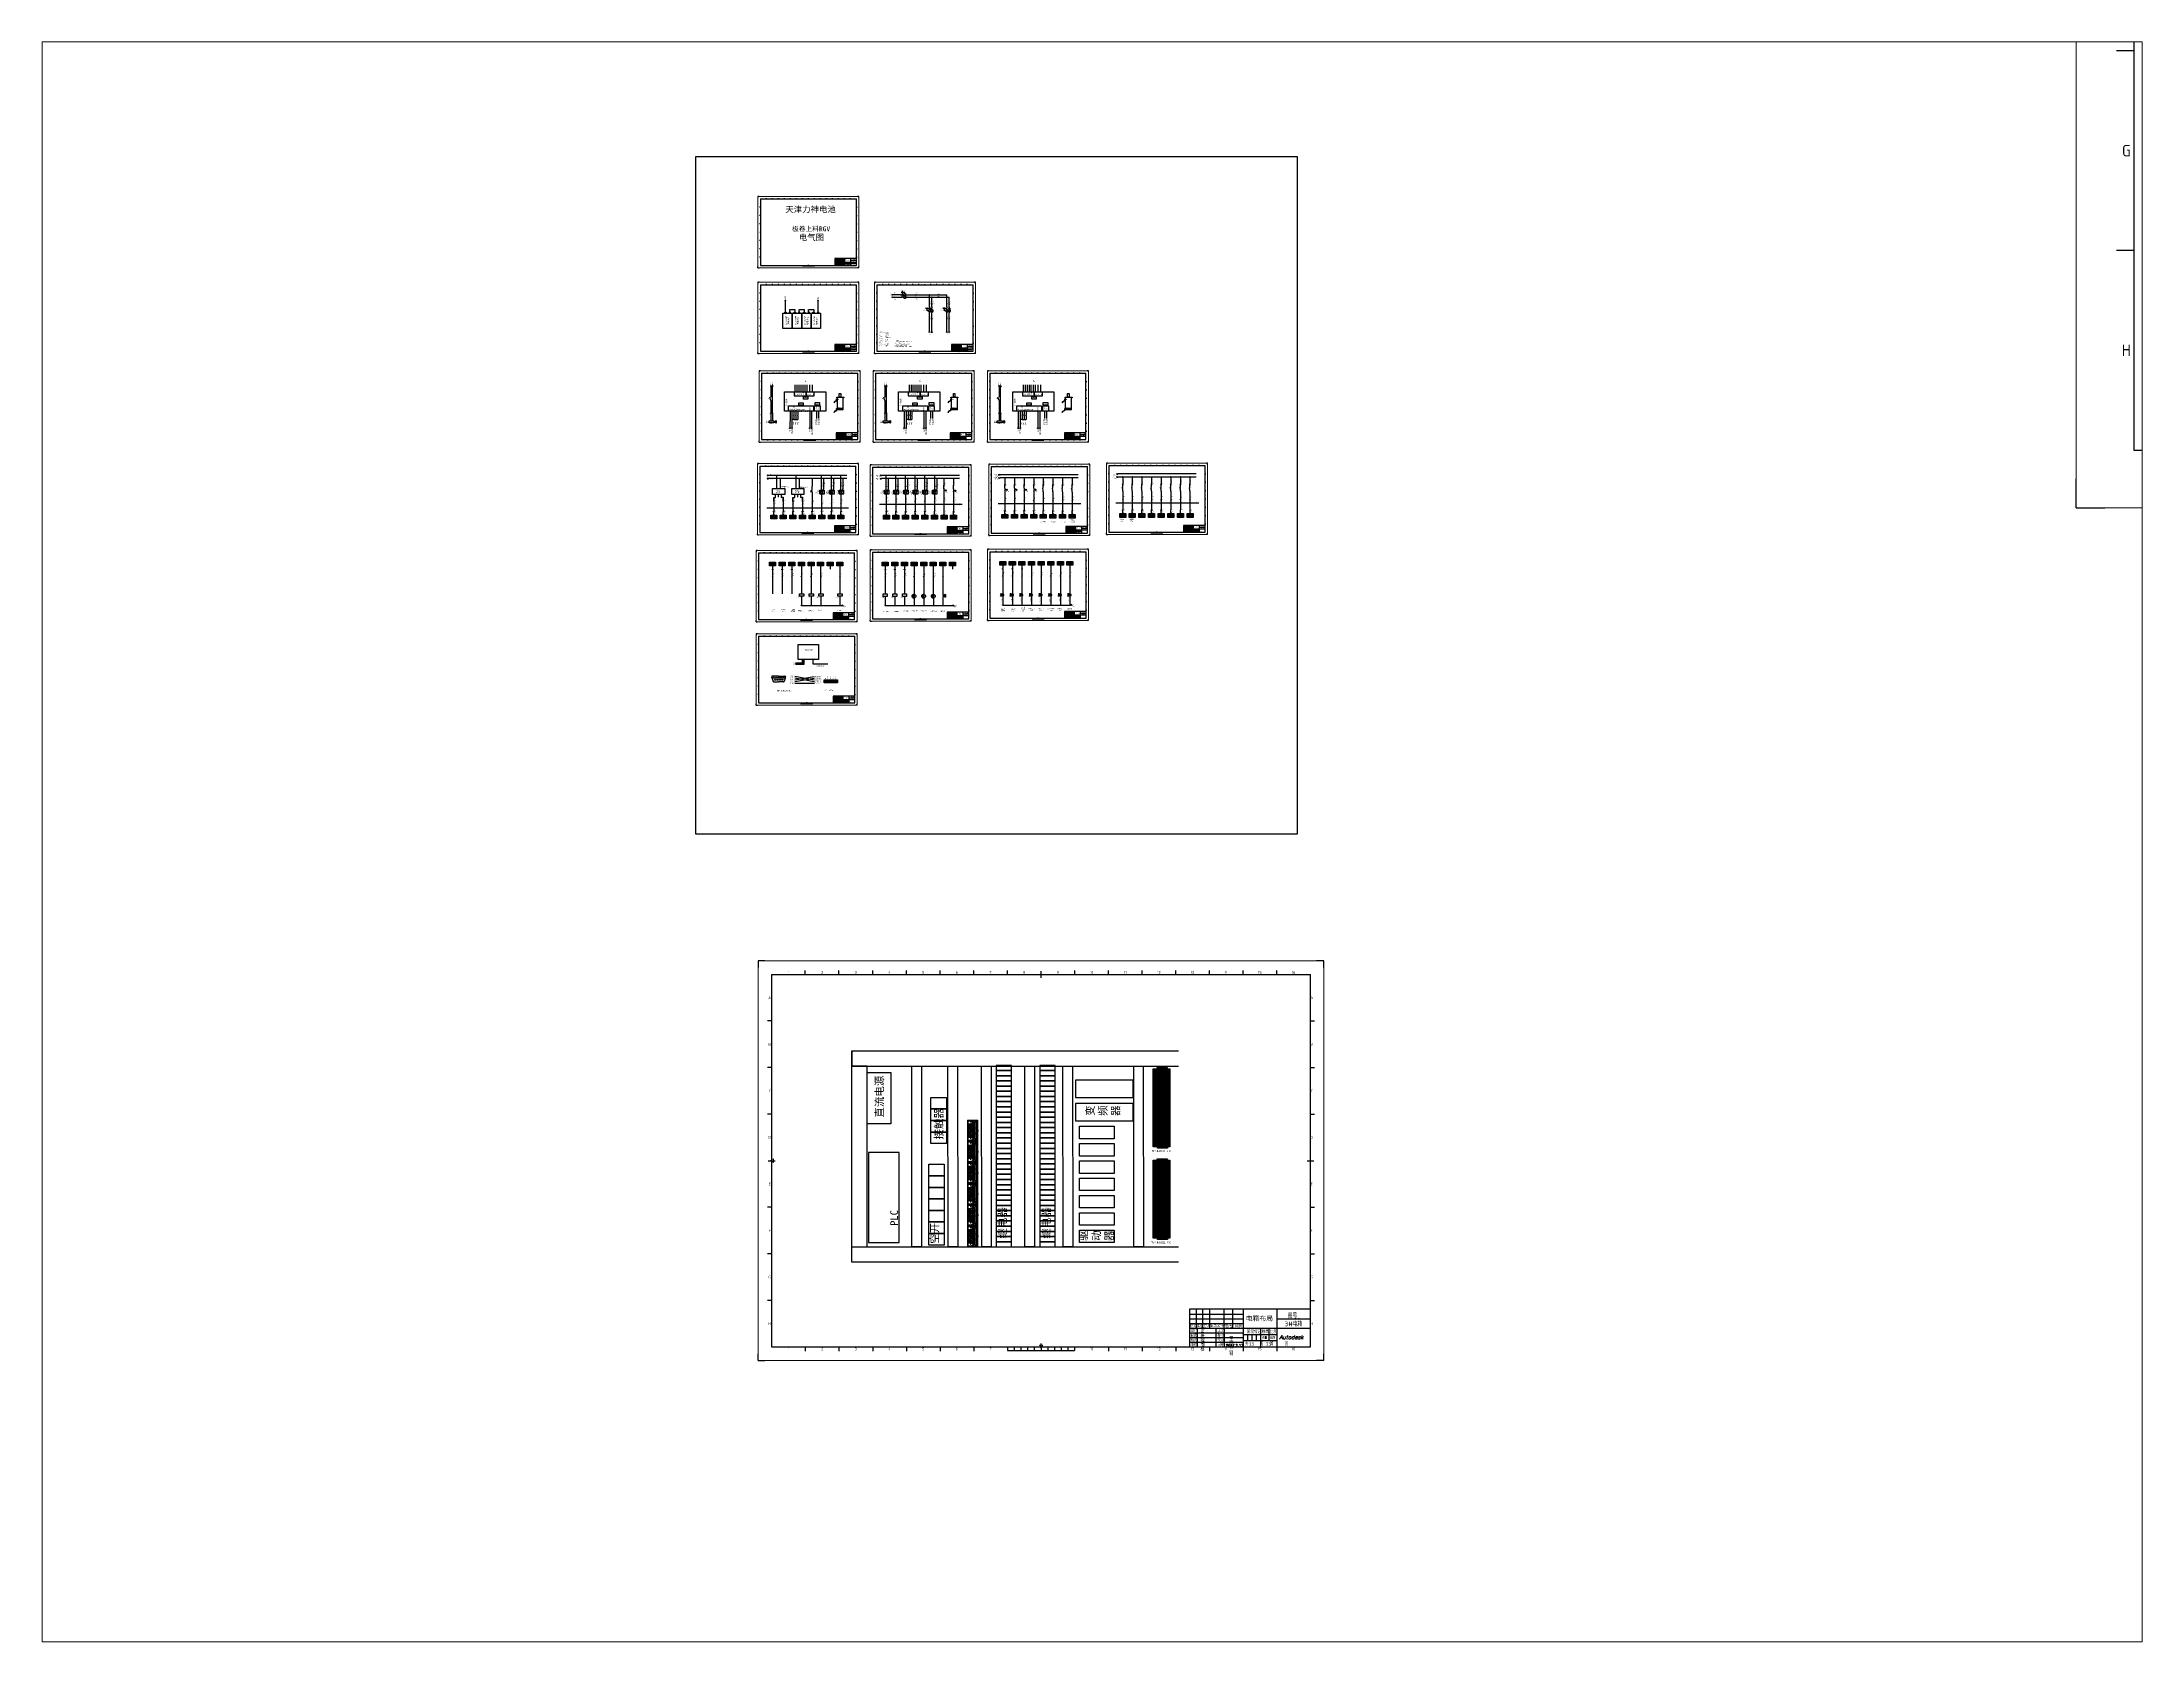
# Paper-space layout '布局1' of a CAD drawing. Header units: inches. Extents: x 1.05 to 9.45, y 0.8 to 7.2.
# The model-space entities are those that its viewports show. They can reach past a viewport. Long polylines and large blocks are cut down to what shows.
import ezdxf
from ezdxf.enums import TextEntityAlignment as Align

# ---------------------------------------------------------------- set-up
doc = ezdxf.new("R2010")
doc.units = ezdxf.units.IN
doc.header["$MEASUREMENT"] = 0
doc.set_wipeout_variables(frame=1)
for name, color, linetype in [('_MULTI_WIRE', 9, 'Continuous'), ('AE_BOR', 1, 'Continuous'), ('BLK_1.0mm^2', 7, 'Continuous'), ('BLU_0.5mm^2', 5, 'Continuous'), ('BLU_1.5mm^2', 5, 'Continuous'), ('BLU_2.5mm^2', 5, 'Continuous'), ('BLU_6.0mm^2', 5, 'Continuous'), ('DESC', 1, 'Continuous'), ('LINK', 9, 'Continuous'), ('LOC', 8, 'Continuous'), ('MISC', 2, 'Continuous'), ('PSYMS', 7, 'Continuous'), ('PTAG', 51, 'Continuous'), ('PTERM', 4, 'Continuous'), ('SYMS', 7, 'Continuous'), ('TAGS', 51, 'Continuous'), ('TAN_0.5mm^2', 31, 'Continuous'), ('TAN_1.5mm^2', 31, 'Continuous'), ('TERMS', 4, 'Continuous'), ('WIRENO', 70, 'Continuous'), ('YEL_1.5mm^2', 2, 'Continuous'), ('YEL_2.5mm^2', 2, 'Continuous'), ('YEL_6.0mm^2', 2, 'Continuous'), ('图框_外框线', 7, 'Continuous'), ('图框_标题栏属性', 1, 'Continuous'), ('图框_标题栏文字', 6, 'Continuous'), ('노랑', 2, 'Continuous')]:
    doc.layers.add(name, color=color, linetype=linetype)
doc.layers.add('CAXA0', color=7, linetype='Continuous', lineweight=70)
doc.layers.add('CAXA3', color=7, linetype='Continuous', lineweight=25)
doc.styles.add('DIM_FONT', font='simplex_.ttf', dxfattribs={"width": 0.7, "bigfont": 'GBCBIG'})
doc.styles.get("Standard").update_dxf_attribs({"font": 'txt', "bigfont": 'gbcbig.shx'})
doc.styles.add('WD', font='romans.shx', dxfattribs={"bigfont": 'gbcbig.shx'})
doc.styles.add('WD_IEC', font='ISOCP2.shx', dxfattribs={"width": 0.9, "height": 4, "bigfont": 'gbcbig.shx'})
doc.styles.add('宋体', font='simsun_0.ttf', dxfattribs={"width": 0.8})
doc.styles.add('工程字', font='gbenor.shx', dxfattribs={"bigfont": 'gbcbig.shx'})
doc.styles.add('标准', font='', dxfattribs={"width": 0.667})
doc.styles.add('样式 1', font='')
doc.styles.get('标准').set_extended_font_data('FangSong_GB2312')
doc.styles.get('样式 1').set_extended_font_data('NSimSun')
doc.dimstyles.get("Standard").update_dxf_attribs({"dimtxt": 0.18, "dimasz": 0.18, "dimexe": 0.18, "dimexo": 0.0625, "dimgap": 0.09, "dimtad": 0, "dimtih": 1, "dimtoh": 1, "dimdec": 4, "dimzin": 0, "dimdsep": 46, "dimtxsty": 'Standard', "dimcen": 0.09, "dimadec": 0, "dimazin": 0, "dimtfac": 1, "dimtdec": 4, "dimtofl": 0, "dimtmove": 0, "dimatfit": 3, "dimfxl": 1, "dimtolj": 1, "dimtzin": 0, "dimarcsym": 0})

# ---------------------------------------------------------------- blocks, each defined once
blk = doc.blocks.new('gb_a1')
for p, q in [((20, 574), (20, 20)), ((20, 574), (821, 574)), ((821, 20), (821, 574)), ((20, 20), (821, 20))]:
    blk.add_line(p, q)
at = {"layer": 'AE_BOR', "lineweight": 30}
for p, q in [((10, 594), (0, 594)), ((0, 594), (0, 584)), ((841, 594), (830, 594)), ((841, 584), (841, 594)), ((0, 0), (0, 10)), ((841, 0), (841, 10)), ((0, 0), (10, 0)), ((841, 0), (830, 0))]:
    blk.add_line(p, q, dxfattribs=at)
at = {"layer": 'AE_BOR', "color": 1, "lineweight": 15}
for p, q in [((0, 594), (841, 594)), ((0, 0), (0, 594)), ((841, 594), (841, 0)), ((17.5, 297), (22.5, 299.5)), ((22.5, 299.5), (22.5, 294.5)), ((22.5, 294.5), (17.5, 297)), ((420.5, 17.5), (418, 22.5)), ((418, 22.5), (423, 22.5)), ((423, 22.5), (420.5, 17.5)), ((841, 0), (0, 0))]:
    blk.add_line(p, q, dxfattribs=at)
at = {"layer": 'AE_BOR'}
for p, q in [((70.0625, 574), (70.0625, 580)), ((120.125, 574), (120.125, 580)), ((170.1875, 574), (170.1875, 580)), ((220.25, 574), (220.25, 580)), ((270.3125, 574), (270.3125, 580)), ((320.375, 574), (320.375, 580)), ((370.4375, 574), (370.4375, 580)), ((470.5625, 574), (470.5625, 580)), ((520.625, 574), (520.625, 580)), ((570.6875, 574), (570.6875, 580)), ((620.75, 574), (620.75, 580)), ((670.8125, 574), (670.8125, 580)), ((720.875, 574), (720.875, 580)), ((770.9375, 574), (770.9375, 580)), ((20, 504.75), (14, 504.75)), ((821, 504.75), (827, 504.75)), ((20, 435.5), (14, 435.5)), ((821, 435.5), (827, 435.5)), ((20, 366.25), (14, 366.25)), ((821, 366.25), (827, 366.25)), ((20, 227.75), (14, 227.75)), ((821, 227.75), (827, 227.75)), ((20, 158.5), (14, 158.5)), ((821, 158.5), (827, 158.5)), ((20, 89.25), (14, 89.25)), ((821, 89.25), (827, 89.25)), ((70.0625, 20), (70.0625, 14)), ((120.125, 20), (120.125, 14)), ((170.1875, 20), (170.1875, 14)), ((220.25, 20), (220.25, 14)), ((270.3125, 20), (270.3125, 14)), ((320.375, 20), (320.375, 14)), ((520.625, 20), (520.625, 14)), ((570.6875, 20), (570.6875, 14)), ((620.75, 20), (620.75, 14)), ((670.8125, 20), (670.8125, 14)), ((720.875, 20), (720.875, 14)), ((770.9375, 20), (770.9375, 14))]:
    blk.add_line(p, q, dxfattribs=at)
at = {"layer": 'AE_BOR', "color": 2, "lineweight": 30}
for p, q in [((420.5, 574), (420.5, 579)), ((420.5, 569), (420.5, 574)), ((15, 297), (25, 297)), ((816, 297), (826, 297)), ((420.5, 20), (420.5, 25)), ((370.5, 20), (370.5, 15)), ((370.5, 15), (470.5, 15)), ((380.5, 20), (380.5, 15)), ((390.5, 20), (390.5, 15)), ((400.5, 20), (400.5, 15)), ((410.5, 20), (410.5, 15)), ((420.5, 20), (420.5, 15)), ((430.5, 20), (430.5, 15)), ((440.5, 20), (440.5, 15)), ((450.5, 20), (450.5, 15)), ((460.5, 20), (460.5, 15)), ((470.5, 20), (470.5, 15))]:
    blk.add_line(p, q, dxfattribs=at)
at = {"layer": 'AE_BOR', "style": 'WD_IEC'}
for s, p in [('1', (45.03125, 575)), ('2', (95.09375, 575)), ('3', (145.15625, 575)), ('4', (195.21875, 575)), ('5', (245.28125, 575)), ('6', (295.34375, 575)), ('7', (345.40625, 575)), ('8', (395.46875, 575)), ('9', (445.53125, 575)), ('10', (495.59375, 575)), ('11', (545.65625, 575)), ('12', (595.71875, 575)), ('13', (645.78125, 575)), ('14', (695.84375, 575)), ('15', (745.90625, 575)), ('16', (795.96875, 575)), ('1', (45.03125, 15)), ('2', (95.09375, 15)), ('3', (145.15625, 15)), ('4', (195.21875, 15)), ('5', (245.28125, 15)), ('6', (295.34375, 15)), ('7', (345.40625, 15)), ('10', (495.59375, 15)), ('11', (545.65625, 15)), ('12', (595.71875, 15)), ('13', (645.78125, 15)), ('14', (695.84375, 15)), ('15', (745.90625, 15)), ('16', (795.96875, 15))]:
    blk.add_text(s, height=4, dxfattribs=at).set_placement(p, align=Align.CENTER)
for s, p in [('A', (19, 539.375)), ('A', (825.04762, 539.375)), ('B', (19, 470.125)), ('B', (824.66667, 470.125)), ('C', (19, 400.875)), ('C', (824.85714, 400.875)), ('D', (19, 331.625)), ('D', (824.66667, 331.625)), ('E', (19, 262.375)), ('E', (824.47619, 262.375)), ('F', (19, 193.125)), ('F', (824.47619, 193.125)), ('G', (19, 123.875)), ('G', (824.85714, 123.875)), ('H', (19, 54.625)), ('H', (824.66667, 54.625))]:
    blk.add_text(s, height=4, dxfattribs=at).set_placement(p, align=Align.MIDDLE_RIGHT)
blk = doc.blocks.new('HT0002')
blk.add_circle((0, 0), 1.25)
at = {"style": 'WD_IEC', "flags": 8}
for tag, height, p in [('TAGSTRIP', 2.5, (-2.25, 0.5)), ('TERM01', 2, (-2.25, -3.25))]:
    blk.add_attdef(tag, text='', height=height, dxfattribs=at).set_placement(p, align=Align.RIGHT)
at = {"style": 'WD_IEC'}
for tag, p in [('INST', (-2.25, 7.5)), ('LOC', (-2.25, 4))]:
    blk.add_attdef(tag, text='', height=2.5, dxfattribs=at).set_placement(p, align=Align.RIGHT)
at = {"style": 'WD_IEC', "flags": 1}
for tag, p, height in [('X4TERM01', (-1.25, 0), 0.32), ('X4PIN01', (-1.25, 1), 0.4), ('X4TERMDESC01', (-1.25, 0.5), 0.4), ('X2TERM01', (0, 1.25), 0.32), ('X2PIN01', (0, 2.25), 0.4), ('X2TERMDESC01', (0, 1.75), 0.4), ('X8PIN01', (0, -0.25), 0.4), ('X1TERM01', (1.25, 0), 0.32), ('X1PIN01', (1.25, 1), 0.4), ('X1TERMDESC01', (1.25, 0.5), 0.4), ('ASSYCODE', (2.75, 10.75), 1), ('CATDESC', (2.75, 9.25), 1), ('MFG', (2.75, 7.25), 1.5), ('CAT', (2.75, 4.75), 1.5), ('X8TERM01', (0, -1.25), 0.32), ('X8TERMDESC01', (0, -0.75), 0.4), ('STRIPSEQ', (0, -3), 0.4), ('LINKTERM', (0, -2), 0.4)]:
    blk.add_attdef(tag, p, '', height=height, dxfattribs=at)
blk = doc.blocks.new('CorpLogoBlock')
at = {"insert": (-46.1, 17.5), "char_height": 6, "width": 37.205, "attachment_point": 1, "style": '工程字'}
blk.add_mtext('{\\Fitalic|c0;Autodesk}', dxfattribs=at)
blk = doc.blocks.new('GB_TitleBlock')
at = {"lineweight": -3}
for p, q in [((-50, 42), (0, 42)), ((-50, 28), (0, 28))]:
    blk.add_line(p, q, dxfattribs=at)
blk.add_point((-17, 42), dxfattribs=at)
at = {"layer": '图框_外框线'}
for p, q in [((-180, 49), (-100, 49)), ((-180, 42), (-100, 42)), ((-180, 35), (-100, 35)), ((-170, 56), (-170, 28)), ((-160, 28), (-160, 56)), ((-150, 56), (-150, 28)), ((-128, 28), (-128, 56)), ((-116, 56), (-116, 28)), ((-100, 56), (-100, 0)), ((-50, 56), (-50, 0)), ((-180, 28), (-50, 28)), ((-180, 21), (-100, 21)), ((-180, 14), (-100, 14)), ((-180, 7), (-100, 7)), ((-168, 0), (-168, 28)), ((-140, 0), (-140, 28)), ((-128, 28), (-128, 0)), ((-50, 18), (-100, 18)), ((-50, 9), (-100, 9)), ((-93.5, 18), (-93.5, 9)), ((-87, 18), (-87, 9)), ((-80.5, 18), (-80.5, 9)), ((-74, 28), (-74, 0)), ((-62, 28), (-62, 9))]:
    blk.add_line(p, q, dxfattribs=at)
blk.add_lwpolyline([(0, 56), (-180, 56), (-180, 0), (0, 0), (0, 56)], dxfattribs=at)
at = {"style": 'WD', "flags": 1}
blk.add_attdef('WD_TB', (-168.4, 50.5), '', height=2, dxfattribs=at)
at = {"layer": '图框_标题栏属性', "style": '工程字'}
for tag, p in [('REV3', (-179.6, 50.9)), ('REV2', (-179.4, 43.5)), ('REV1', (-179.4, 36.8))]:
    blk.add_attdef(tag, p, '', height=3, dxfattribs=at)
for tag, height, width, p, p2 in [('REV3DET', 3, 13.288798, (-148.8, 50.8), (-130.5, 50.8)), ('REV2DET', 3, 1.39216, (-148.8, 43.8), (-130.5, 43.8)), ('REV1DET', 3, 13.288798, (-148.8, 36.8), (-130.5, 36.8)), ('BY3', 3, 6.930672, (-126.9, 50.8), (-117.4, 50.8)), ('BY2', 3, 6.930672, (-126.9, 43.8), (-117.4, 43.8)), ('BY1', 3, 6.930672, (-126.9, 36.8), (-117.4, 36.8)), ('RD3', 3, 9.096075, (-114.7, 50.8), (-102.2, 50.8)), ('RD2', 3, 9.096075, (-114.7, 43.8), (-102.2, 43.8)), ('RD1', 3, 9.096075, (-114.7, 36.8), (-102.2, 36.8)), ('文件名称', 7, 2.04191, (-96.3, 38.3), (-55.6, 38.3))]:
    blk.add_attdef(tag, text='', height=height, dxfattribs=dict(at, width=width)).set_placement(p, p2, align=Align.FIT)
for tag, p in [('项目名称', (-25.3, 35.2)), ('图号', (-26.6, 46.9))]:
    blk.add_attdef(tag, text='', height=7, dxfattribs=at).set_placement(p, align=Align.MIDDLE)
at = {"layer": '图框_标题栏属性', "lineweight": -3}
for tag, p in [('校对', (-163.6, 8.3)), ('制图', (-163.6, 15.3)), ('罗文根', (-163.6, 22.3)), ('审核', (-163.6, 1.3)), ('标准', (-123.6, 15.3)), ('批准', (-123.6, 8.3)), ('工艺', (-123.6, 22.3)), ('日期', (-123.6, 1.3))]:
    blk.add_attdef(tag, p, '', height=5, dxfattribs=at)
at = {"layer": '图框_标题栏属性', "style": '工程字'}
for tag, height, p in [('总数', 5, (-87.7, 4.4)), ('数量', 3.5, (-68, 13.6)), ('页数', 5, (-62.4, 4.4)), ('比例', 3.5, (-56.4, 13.7))]:
    blk.add_attdef(tag, text='', height=height, dxfattribs=at).set_placement(p, align=Align.MIDDLE_CENTER)
at = {"layer": '图框_标题栏文字', "style": '工程字'}
for s, p in [('标记', (-179, 29.4)), ('处数', (-169, 29.4)), ('分区', (-159, 29.4)), ('更改文件号', (-149, 29.6)), ('签名', (-126, 29)), ('日期', (-112.5, 29)), ('制图', (-178, 15)), ('校对', (-178, 8.3)), ('设计', (-178, 22.3)), ('审核', (-178, 1.1)), ('标准', (-138, 14.9)), ('批准', (-138, 8.1)), ('工艺', (-138, 22.1)), ('日期', (-138, 1.1)), ('共     页   第     页', (-97.2, 2)), ('阶段标记', (-94.1, 20.2)), ('数量', (-72.1, 20)), ('比例', (-60, 20))]:
    blk.add_text(s, height=5, dxfattribs=at).set_placement(p)
blk = doc.blocks.new('VCB11Q29')
for p, q in [((-15, 1.2), (-15, -1.2)), ((-12, 0), (-15, 0)), ((-10, 2), (-12, 2)), ((-12, 2), (-12, -2)), ((-10, 0), (-12, 0)), ((-10, 0), (-10, 2)), ((-8, 2), (-10, 2)), ((-10, 0), (-10, -2)), ((-10, 0), (-8, 0)), ((-8, -2), (-8, 2)), ((-8, 0), (-6.7, 0)), ((-4.1, 0), (-5.9, 0)), ((-1.4, 0), (-3.2, 0)), ((0, -2.5), (-3.1, 3.1)), ((-3.1, 3.1), (-2.5, 2)), ((-0.7, 1.8), (0.7, 3.2)), ((-0.7, 3.2), (0.7, 1.8)), ((0, 7.5), (0, 2.5)), ((-12, -2), (-8, -2)), ((-10, -3.2), (-10, -2)), ((-10, -6.4), (-10, -4.1)), ((-10, -9.4), (-10, -7.3)), ((-7.9, -10), (-10, -10)), ((-5, -10), (-6.8, -10)), ((0, -2.5), (0, -7.5)), ((0, -12.5), (0, -17.5))]:
    blk.add_line(p, q)
blk.add_lwpolyline([(-5, -7.5), (-5, -12.5), (5, -12.5), (5, -7.5)], close=True)
at = {"style": 'WD_IEC'}
for tag, p in [('INST', (-18.4, 9.5)), ('LOC', (-18.4, 6)), ('DESC1', (-18.6, -13)), ('DESC2', (-18, -16.9)), ('DESC3', (-17.8, -21))]:
    blk.add_attdef(tag, text='', height=2.7, dxfattribs=at).set_placement(p, align=Align.RIGHT)
at = {"color": 7, "style": 'WD_IEC'}
blk.add_attdef('TAG1', text='', height=3, dxfattribs=at).set_placement((-18.5, 2.5), align=Align.CENTER)
at = {"style": 'WD_IEC', "flags": 1}
for tag, p, height in [('X4LINK', (-15, 0), 0.32), ('X1LINK', (-0.2, 0), 0.32), ('MFG', (2.8, 6.5), 1.5), ('CAT', (2.8, 4), 1.5), ('CONTACT', (-5, -7.5), 1), ('COMMON', (-3.7, -8.8), 1), ('ASSYCODE', (0.7, -13.8), 1), ('FAMILY', (0.7, -15.3), 1), ('CATDESC', (0.7, -16.8), 1)]:
    blk.add_attdef(tag, p, '', height=height, dxfattribs=at)
at = {"color": 7, "style": 'WD_IEC'}
blk.add_attdef('TERM01', text='', height=2, rotation=90, dxfattribs=at).set_placement((-1, 7.5), align=Align.RIGHT)
at = {"color": 0, "style": 'WD_IEC', "flags": 1}
for tag, p in [('X2TERM01', (0, 7.5)), ('X8TERM02', (0, -17.5))]:
    blk.add_attdef(tag, p, '', height=0.32, dxfattribs=at)
at = {"style": 'WD_IEC'}
blk.add_attdef('RATING1', text='', height=3, dxfattribs=at).set_placement((-18.5, -8.6), align=Align.CENTER)
at = {"color": 0, "style": 'WD_IEC'}
blk.add_attdef('TEXT', text='', height=3, dxfattribs=at).set_placement((0.1, -11.6), align=Align.CENTER)
at = {"color": 7, "style": 'WD_IEC'}
blk.add_attdef('TERM02', (-1, -17.5), '', height=2, rotation=90, dxfattribs=at)
blk = doc.blocks.new('VCB21Q29')
for p, q in [((-1.4, 0), (-3.2, 0)), ((0, -2.5), (-3.1, 3.1)), ((-3.1, 3.1), (-2.5, 2)), ((-0.7, 1.8), (0.7, 3.2)), ((-0.7, 3.2), (0.7, 1.8)), ((0, 7.5), (0, 2.5)), ((0, -2.5), (0, -7.5)), ((0, -12.5), (0, -17.5))]:
    blk.add_line(p, q)
blk.add_lwpolyline([(-5, -7.5), (-5, -12.5), (5, -12.5), (5, -7.5)], close=True)
at = {"style": 'WD_IEC'}
for tag, height, p in [('INST', 2.7, (-6.5, 9.7)), ('LOC', 2.7, (-6.5, 6.2)), ('RATING1', 2.5, (-6.7, -8.5)), ('DESC1', 2.7, (-6.7, -12.9)), ('DESC3', 2.7, (-6, -20.9)), ('DESC2', 2.7, (-6, -16.9))]:
    blk.add_attdef(tag, text='', height=height, dxfattribs=at).set_placement(p, align=Align.RIGHT)
at = {"color": 0, "linetype": 'ByBlock', "style": 'WD_IEC', "flags": 1}
blk.add_attdef('TAG2', text='', height=3, dxfattribs=at).set_placement((-6.5, 1.9), align=Align.MIDDLE)
at = {"style": 'WD_IEC', "flags": 1}
for tag, p, height in [('X4LINK', (-5.1, 0), 0.32), ('X1LINK', (-0.1, 0), 0.32), ('X2TERM01', (0, 7.5), 0.32), ('CONTACT', (-5, -7.5), 1), ('COMMON', (-3.7, -8.8), 1), ('X8TERM02', (0, -17.5), 0.32), ('FAMILY', (0.7, -15.3), 1)]:
    blk.add_attdef(tag, p, '', height=height, dxfattribs=at)
at = {"color": 7, "style": 'WD_IEC'}
blk.add_attdef('TERM01', text='', height=2, rotation=90, dxfattribs=at).set_placement((-1, 7.5), align=Align.RIGHT)
at = {"style": 'WD_IEC'}
blk.add_attdef('TEXT', text='', height=3, dxfattribs=at).set_placement((0, -11.5), align=Align.CENTER)
at = {"color": 7, "style": 'WD_IEC'}
blk.add_attdef('TERM02', (-1, -17.5), '', height=2, rotation=90, dxfattribs=at)
blk = doc.blocks.new('wddot')
for radius in [0.72, 0.449, 0.223]:
    blk.add_circle((0, 0), radius)
blk = doc.blocks.new('HA1S4')
blk.add_lwpolyline([(0, -3.75), (-1.25, 0), (1.25, 0)], close=True)
at = {"color": 7, "style": 'WD_IEC', "flags": 8}
blk.add_attdef('WIRENO', (-1, 1.25), '', height=2.5, rotation=90, dxfattribs=at)
at = {"style": 'WD_IEC', "flags": 1}
blk.add_attdef('X2TERM01', (0, 0), '', height=0.32, dxfattribs=at)
at = {"style": 'WD_IEC'}
blk.add_attdef('DESC1', text='', height=2.5, rotation=90, dxfattribs=at).set_placement((1, 1.25), align=Align.TOP_LEFT)
at = {"style": 'WD_IEC', "flags": 1}
blk.add_attdef('SIGCODE', text='', height=1, dxfattribs=at).set_placement((-2.5, -3.2), align=Align.RIGHT)
at = {"style": 'WD_IEC'}
blk.add_attdef('XREF', text='', height=2.5, rotation=90, dxfattribs=at).set_placement((0, -5), align=Align.MIDDLE_RIGHT)
blk = doc.blocks.new('1011-3jf')
at = {"style": 'WD', "width": 0.8}
for tag, p in [('L02WIRENOL', (-1.75, -0.24)), ('L03WIRENOL', (-1.75, -0.37)), ('WIRENOL', (-1.75, -0.11))]:
    blk.add_attdef(tag, text='', height=0.1, dxfattribs=at).set_placement(p, align=Align.MIDDLE_RIGHT)
at = {"style": 'WD', "flags": 1}
for tag, p in [('L02PINL', (-1.32, -0.36)), ('L03PINL', (-1.32, -0.43)), ('PINL', (-1.32, -0.3))]:
    blk.add_attdef(tag, text='', height=0.05, dxfattribs=at).set_placement(p, align=Align.MIDDLE_RIGHT)
for tag, p in [('L02TERM', (0, -0.33)), ('L03TERM', (0, -0.46))]:
    blk.add_attdef(tag, text='', height=0.1, dxfattribs=at).set_placement(p, align=Align.MIDDLE_CENTER)
for tag, p in [('PINR', (1.32, -0.3)), ('L02PINR', (1.32, -0.36)), ('L03PINR', (1.32, -0.43))]:
    blk.add_attdef(tag, text='', height=0.05, dxfattribs=at).set_placement(p, align=Align.MIDDLE_LEFT)
at = {"style": 'WD', "width": 0.8}
for tag, p in [('WIRENOR', (1.75, -0.11)), ('L02WIRENOR', (1.75, -0.24)), ('L03WIRENOR', (1.75, -0.37))]:
    blk.add_attdef(tag, text='', height=0.1, dxfattribs=at).set_placement(p, align=Align.MIDDLE_LEFT)
blk.add_wipeout([(1.71, 0), (1.71, -0.24), (-1.71, -0.24), (-1.71, 0)])
for p, q in [((-1.28, -0.24), (-1.28, 0)), ((-1.15, -0.24), (-1.15, 0)), ((-0.87, -0.24), (-0.87, 0)), ((-0.41, -0.02), (-0.41, 0)), ((0.03, -0.02), (0.03, 0)), ((-1.71, -0.02), (-1.58, -0.02)), ((-1.58, -0.22), (-1.71, -0.22)), ((-1.64, -0.22), (-1.64, -0.02)), ((-1.61, -0.22), (-1.61, -0.02)), ((-1.58, -0.22), (-1.58, -0.02)), ((-1.33, -0.18), (-1.44, -0.07)), ((-1.32, -0.17), (-1.43, -0.06)), ((-1.28, -0.02), (-1.15, -0.02)), ((-1.15, -0.22), (-1.28, -0.22)), ((-1.23, -0.22), (-1.23, -0.02)), ((-1.2, -0.22), (-1.2, -0.02)), ((-1.18, -0.22), (-1.18, -0.02)), ((-0.92, -0.18), (-1.03, -0.07)), ((-0.91, -0.17), (-1.02, -0.06)), ((-0.87, -0.02), (-0.73, -0.02)), ((-0.73, -0.22), (-0.87, -0.22)), ((-0.79, -0.22), (-0.79, -0.02)), ((-0.76, -0.22), (-0.76, -0.02)), ((-0.73, -0.22), (-0.73, -0.02)), ((-0.46, -0.18), (-0.58, -0.07)), ((-0.45, -0.17), (-0.56, -0.06)), ((-0.41, -0.02), (-0.31, -0.02)), ((-0.41, -0.24), (-0.41, -0.22)), ((-0.31, -0.22), (-0.41, -0.22)), ((-0.31, -0.22), (-0.31, -0.02)), ((-0.07, -0.22), (-0.07, -0.02)), ((-0.07, -0.02), (0.03, -0.02)), ((0.03, -0.02), (-0.07, -0.02)), ((-0.07, -0.22), (0.03, -0.22)), ((0.03, -0.22), (-0.07, -0.22)), ((0.03, -0.24), (0.03, -0.22)), ((0.19, -0.18), (0.07, -0.07)), ((0.2, -0.17), (0.09, -0.06)), ((0.24, -0.22), (0.24, -0.02)), ((0.24, -0.02), (0.75, -0.02)), ((0.75, -0.22), (0.24, -0.22)), ((0.47, -0.22), (0.47, -0.02)), ((0.59, -0.22), (0.59, -0.02)), ((0.75, -0.24), (0.75, 0)), ((0.8, -0.24), (0.8, 0)), ((0.87, -0.02), (0.87, 0)), ((0.87, -0.02), (0.91, -0.02)), ((0.91, -0.22), (0.87, -0.22)), ((0.87, -0.24), (0.87, -0.22)), ((0.91, -0.22), (0.91, -0.02)), ((1.02, -0.24), (1.02, -0.2)), ((1.06, -0.24), (1.06, -0.2)), ((1.17, -0.22), (1.17, -0.02)), ((1.17, -0.02), (1.35, -0.02)), ((1.35, -0.22), (1.17, -0.22)), ((1.43, -0.18), (1.32, -0.07)), ((1.45, -0.17), (1.33, -0.06)), ((1.35, -0.02), (1.35, 0)), ((1.35, -0.24), (1.35, -0.22)), ((1.57, -0.22), (1.57, -0.02)), ((1.57, -0.02), (1.71, -0.02)), ((1.71, -0.22), (1.57, -0.22))]:
    blk.add_line(p, q)
blk.add_lwpolyline([(1.71, 0), (1.71, -0.24), (-1.71, -0.24), (-1.71, 0)], close=True)
for centre, radius in [((-1.38, -0.12), 0.08), ((-0.97, -0.12), 0.08), ((-0.51, -0.12), 0.08), ((-0.19, -0.12), 0.0875), ((-0.19, -0.12), 0.049), ((0.14, -0.12), 0.08), ((1.04, -0.12), 0.08), ((1.04, -0.12), 0.049), ((1.38, -0.12), 0.08)]:
    blk.add_circle(centre, radius)
at = {"style": 'WD', "flags": 1}
for tag, height, p in [('P_TAGSTRIP', 0.125, (0.01, 0.07)), ('INST', 0.125, (0.01, 0.42)), ('LOC', 0.125, (0.01, 0.24)), ('WDBLKNAM', 0.05, (0, -0.53)), ('ASSYCODE', 0.05, (0, -0.68)), ('MFG', 0.05, (0, -0.38)), ('CAT', 0.05, (0, -0.45)), ('FP', 0.05, (0, -0.6)), ('FPT', 0.05, (0.14, -0.6))]:
    blk.add_attdef(tag, text='', height=height, dxfattribs=at).set_placement(p, align=Align.CENTER)
at = {"style": 'WD'}
for tag in ['WIRENO', 'TERM']:
    blk.add_attdef(tag, text='', height=0.1, dxfattribs=at).set_placement((0, -0.12), align=Align.MIDDLE_CENTER)
blk = doc.blocks.new('VDIN7029')
for p, q in [((-18, 140), (18, 140)), ((-18, 0), (-18, 140)), ((-12, 0), (-12, 140)), ((-3, 122), (-3, 128)), ((3, 122), (3, 128)), ((12, 0), (12, 140)), ((18, 0), (18, 140)), ((-18, 0), (18, 0)), ((-3, 71), (-3, 78)), ((-3, 21), (-3, 28)), ((3, 71), (3, 78)), ((3, 21), (3, 28))]:
    blk.add_line(p, q)
for centre, start_param, end_param in [((0, 128), 4.712386, 7.853986), ((0, 122), 1.570796, 4.712386), ((0, 78), 4.712386, 7.853986), ((0, 71), 1.570796, 4.712386), ((0, 28), 4.712386, 7.853986), ((0, 21), 1.570796, 4.712386)]:
    blk.add_ellipse(centre, major_axis=(0, 2.77), ratio=0.917668, start_param=start_param, end_param=end_param)
for p in [(0, 125), (0, 75), (0, 25)]:
    blk.add_point(p)
blk = doc.blocks.new('M4-63A')
blk.add_wipeout([(-1.01, 0), (1.01, 0), (1.01, -0.24), (-1.01, -0.24)])
for p, q in [((-1.01, -0.24), (-1.01, 0)), ((-1.01, 0), (1.01, 0)), ((1.01, -0.24), (-1.01, -0.24)), ((1.01, 0), (1.01, -0.24))]:
    blk.add_line(p, q)
at = {"linetype": 'Continuous'}
for p, q in [((-0.87, -0.24), (-0.87, 0)), ((-0.87, -0.24), (-0.87, 0)), ((-0.84, -0.24), (-0.84, 0)), ((-0.68, -0.24), (-0.68, 0)), ((-0.64, -0.24), (-0.64, 0)), ((-0.17, 0), (-0.17, -0.24)), ((0.07, -0.24), (0.07, 0)), ((-0.97, -0.04), (-0.97, -0.24)), ((-0.97, -0.04), (-0.89, -0.04)), ((-0.89, -0.04), (-0.89, -0.24)), ((-0.34, -0.04), (-0.34, -0.19)), ((-0.3, -0.04), (-0.3, -0.19)), ((0.21, -0.04), (0.21, -0.19)), ((0.25, -0.04), (0.25, -0.19)), ((0.56, -0.04), (0.56, -0.19)), ((0.6, -0.04), (0.6, -0.19)), ((0.78, -0.24), (0.78, 0)), ((0.82, -0.24), (0.82, 0)), ((0.97, -0.24), (0.97, 0))]:
    blk.add_line(p, q, dxfattribs=at)
for centre, radius in [((-0.32, -0.12), 0.0786), ((-0.05, -0.12), 0.059), ((0.23, -0.12), 0.0786), ((0.58, -0.12), 0.0786)]:
    blk.add_circle(centre, radius, dxfattribs=at)
at = {"style": 'WD', "flags": 1}
for tag, height, p in [('P_TAGSTRIP', 0.125, (0.01, 0.07)), ('INST', 0.125, (0.01, 0.42)), ('LOC', 0.125, (0.01, 0.24)), ('WDBLKNAM', 0.05, (0.01, -0.47)), ('ASSYCODE', 0.05, (0.01, -0.63)), ('MFG', 0.05, (0.01, -0.33)), ('CAT', 0.05, (0.01, -0.4)), ('FP', 0.05, (0.01, -0.54)), ('FPT', 0.05, (0.15, -0.54))]:
    blk.add_attdef(tag, text='', height=height, dxfattribs=at).set_placement(p, align=Align.CENTER)
at = {"style": 'WD', "width": 0.8}
blk.add_attdef('WIRENOL', text='', height=0.1, dxfattribs=at).set_placement((-1.08, -0.12), align=Align.MIDDLE_RIGHT)
at = {"style": 'WD', "flags": 1}
blk.add_attdef('TERMDESCL', text='', height=0.05, dxfattribs=at).set_placement((-1.08, -0.23), align=Align.MIDDLE_RIGHT)
at = {"style": 'WD'}
for tag in ['WIRENO', 'TERM']:
    blk.add_attdef(tag, text='', height=0.1, dxfattribs=at).set_placement((0, -0.12), align=Align.MIDDLE_CENTER)
at = {"style": 'WD', "flags": 1}
blk.add_attdef('TERMDESCR', text='', height=0.05, dxfattribs=at).set_placement((1.08, -0.23), align=Align.MIDDLE_LEFT)
at = {"style": 'WD', "width": 0.8}
blk.add_attdef('WIRENOR', text='', height=0.1, dxfattribs=at).set_placement((1.08, -0.12), align=Align.MIDDLE_LEFT)
blk = doc.blocks.new('DFASDF')
at = {"color": 3}
for p, q in [((3590, 376), (3590, 296)), ((3590, 376), (4530, 376)), ((4530, 296), (4530, 376)), ((3590, 296), (4530, 296))]:
    blk.add_line(p, q, dxfattribs=at)
blk = doc.blocks.new('ADF')
at = {"color": 3}
for p, q in [((3590, -125), (4530, -124)), ((3590, -175), (3590, -125)), ((4530, -174), (3590, -175)), ((4530, -124), (4530, -174))]:
    blk.add_line(p, q, dxfattribs=at)
blk = doc.blocks.new('T011')
at = {"color": 7, "linetype": 'Continuous', "lineweight": 15}
for p, q in [((4732, -285), (4732, -307)), ((4732, -307), (4732, -307)), ((4732, -307), (4733, -307)), ((4736, -307), (4732, -307)), ((4732, -307), (4732, -316)), ((4733, -316), (4732, -316)), ((4732, -316), (4732, -316)), ((4732, -316), (4736, -316)), ((4732, -316), (4732, -337)), ((4737, -284), (4733, -284)), ((4733, -307), (4733, -285)), ((4733, -285), (4737, -285)), ((4733, -307), (4736, -307)), ((4736, -316), (4733, -316)), ((4733, -337), (4733, -316)), ((4736, -307), (4736, -307)), ((4736, -316), (4736, -316)), ((4737, -284), (4837, -284)), ((4737, -285), (4737, -285)), ((4737, -287), (4737, -285)), ((4837, -285), (4737, -285)), ((4737, -287), (4737, -305)), ((4737, -287), (4837, -287)), ((4737, -317), (4737, -335)), ((4739, -324), (4742, -324)), ((4739, -325), (4739, -324)), ((4742, -325), (4739, -325)), ((4739, -325), (4739, -325)), ((4739, -325), (4739, -325)), ((4742, -327), (4739, -327)), ((4739, -327), (4742, -327)), ((4739, -328), (4739, -327)), ((4739, -327), (4739, -328)), ((4739, -328), (4739, -328)), ((4742, -324), (4742, -325)), ((4742, -327), (4742, -327)), ((4744, -312), (4744, -314)), ((4830, -312), (4744, -312)), ((4744, -314), (4830, -314)), ((4744, -314), (4744, -320)), ((4744, -320), (4744, -321)), ((4830, -320), (4744, -320)), ((4830, -321), (4744, -321)), ((4744, -321), (4744, -323)), ((4744, -323), (4746, -323)), ((4745, -300), (4745, -302)), ((4748, -300), (4745, -300)), ((4745, -302), (4748, -302)), ((4745, -311), (4745, -310)), ((4745, -310), (4745, -311)), ((4745, -310), (4745, -310)), ((4745, -310), (4745, -310)), ((4745, -310), (4745, -310)), ((4745, -311), (4745, -311)), ((4745, -316), (4747, -318)), ((4748, -317), (4746, -315)), ((4746, -323), (4746, -331)), ((4748, -302), (4748, -300)), ((4748, -327), (4750, -329)), ((4750, -329), (4748, -327)), ((4753, -300), (4750, -300)), ((4750, -300), (4750, -302)), ((4750, -302), (4753, -302)), ((4750, -306), (4750, -308)), ((4753, -306), (4750, -306)), ((4750, -308), (4753, -308)), ((4750, -316), (4752, -318)), ((4751, -311), (4751, -310)), ((4751, -310), (4751, -311)), ((4751, -310), (4751, -310)), ((4751, -310), (4751, -310)), ((4751, -310), (4751, -310)), ((4751, -311), (4751, -311)), ((4753, -317), (4751, -315)), ((4752, -298), (4752, -289)), ((4754, -289), (4752, -289)), ((4754, -298), (4752, -298)), ((4752, -311), (4752, -310)), ((4752, -310), (4752, -311)), ((4752, -310), (4752, -310)), ((4752, -310), (4752, -310)), ((4752, -310), (4752, -310)), ((4752, -311), (4752, -311)), ((4753, -302), (4753, -300)), ((4753, -308), (4753, -306)), ((4755, -329), (4753, -327)), ((4753, -327), (4755, -329)), ((4754, -291), (4754, -289)), ((4755, -289), (4754, -289)), ((4754, -295), (4754, -291)), ((4754, -291), (4757, -291)), ((4754, -295), (4757, -295)), ((4754, -298), (4754, -295)), ((4754, -298), (4785, -298)), ((4755, -290), (4755, -289)), ((4755, -290), (4768, -290)), ((4755, -300), (4755, -302)), ((4758, -300), (4755, -300)), ((4755, -302), (4758, -302)), ((4758, -306), (4755, -306)), ((4755, -306), (4755, -308)), ((4755, -308), (4758, -308)), ((4755, -311), (4755, -310)), ((4755, -310), (4755, -311)), ((4755, -310), (4755, -310)), ((4755, -310), (4755, -310)), ((4755, -310), (4755, -310)), ((4755, -311), (4755, -311)), ((4755, -316), (4757, -318)), ((4758, -317), (4756, -315)), ((4757, -295), (4757, -291)), ((4757, -295), (4757, -291)), ((4757, -295), (4757, -291)), ((4757, -291), (4757, -291)), ((4757, -291), (4757, -291)), ((4757, -295), (4757, -291)), ((4757, -291), (4757, -291)), ((4757, -291), (4757, -295)), ((4757, -291), (4757, -291)), ((4757, -291), (4758, -291)), ((4757, -295), (4757, -295)), ((4757, -295), (4757, -295)), ((4757, -295), (4757, -295)), ((4757, -295), (4757, -295)), ((4757, -295), (4758, -295)), ((4757, -311), (4757, -311)), ((4757, -311), (4757, -311)), ((4757, -311), (4757, -311)), ((4757, -311), (4757, -311)), ((4757, -311), (4757, -311)), ((4757, -311), (4757, -311)), ((4758, -295), (4758, -291)), ((4758, -295), (4758, -291)), ((4758, -291), (4758, -291)), ((4758, -291), (4758, -295)), ((4758, -291), (4758, -291)), ((4758, -295), (4758, -291)), ((4758, -291), (4758, -291)), ((4758, -295), (4758, -291)), ((4758, -291), (4758, -291)), ((4758, -291), (4758, -295)), ((4758, -291), (4758, -291)), ((4758, -295), (4758, -291)), ((4758, -291), (4758, -291)), ((4758, -295), (4758, -291)), ((4758, -291), (4758, -291)), ((4758, -291), (4758, -295)), ((4758, -291), (4758, -291)), ((4758, -295), (4758, -291)), ((4758, -291), (4758, -291)), ((4758, -295), (4758, -291)), ((4758, -291), (4758, -291)), ((4758, -291), (4758, -295)), ((4758, -295), (4758, -291)), ((4758, -291), (4758, -291)), ((4758, -291), (4758, -291)), ((4758, -295), (4758, -291)), ((4758, -291), (4758, -291)), ((4758, -291), (4758, -295)), ((4758, -295), (4758, -291)), ((4758, -291), (4758, -291)), ((4758, -291), (4758, -291)), ((4758, -295), (4758, -291)), ((4758, -291), (4758, -291)), ((4758, -291), (4758, -295)), ((4758, -291), (4759, -291)), ((4758, -291), (4758, -291)), ((4758, -295), (4758, -295)), ((4758, -295), (4758, -295)), ((4758, -295), (4758, -295)), ((4758, -295), (4758, -295)), ((4758, -295), (4758, -295)), ((4758, -295), (4758, -295)), ((4758, -295), (4758, -295)), ((4758, -295), (4758, -295)), ((4758, -295), (4758, -295)), ((4758, -295), (4758, -295)), ((4758, -295), (4758, -295)), ((4758, -295), (4758, -295)), ((4758, -295), (4758, -295)), ((4758, -295), (4758, -295)), ((4758, -295), (4758, -295)), ((4758, -295), (4758, -295)), ((4758, -295), (4759, -295)), ((4758, -295), (4758, -295)), ((4758, -302), (4758, -300)), ((4758, -308), (4758, -306)), ((4760, -329), (4758, -327)), ((4758, -327), (4760, -329)), ((4815, -290), (4759, -290)), ((4759, -290), (4759, -291)), ((4759, -295), (4759, -291)), ((4759, -295), (4759, -291)), ((4759, -291), (4759, -291)), ((4759, -291), (4759, -295)), ((4759, -291), (4759, -291)), ((4759, -295), (4759, -291)), ((4759, -291), (4759, -291)), ((4759, -292), (4759, -291)), ((4759, -291), (4759, -291)), ((4759, -295), (4759, -292)), ((4759, -292), (4759, -292)), ((4759, -292), (4759, -295)), ((4759, -292), (4759, -292)), ((4759, -295), (4759, -292)), ((4759, -292), (4759, -292)), ((4759, -295), (4759, -292)), ((4759, -292), (4759, -292)), ((4759, -292), (4759, -295)), ((4759, -292), (4759, -292)), ((4759, -295), (4759, -292)), ((4759, -292), (4759, -292)), ((4759, -295), (4759, -292)), ((4759, -292), (4759, -292)), ((4759, -292), (4759, -295)), ((4759, -292), (4759, -292)), ((4759, -295), (4759, -292)), ((4759, -292), (4759, -292)), ((4759, -295), (4759, -292)), ((4759, -292), (4759, -292)), ((4759, -292), (4759, -295)), ((4759, -295), (4759, -292)), ((4759, -292), (4759, -292)), ((4759, -292), (4759, -292)), ((4759, -295), (4759, -292)), ((4759, -292), (4759, -292)), ((4759, -292), (4759, -295)), ((4760, -292), (4759, -292)), ((4759, -292), (4759, -292)), ((4759, -295), (4759, -295)), ((4759, -295), (4759, -295)), ((4759, -295), (4759, -295)), ((4759, -295), (4759, -295)), ((4759, -295), (4759, -295)), ((4759, -295), (4759, -295)), ((4759, -295), (4759, -295)), ((4759, -295), (4759, -295)), ((4759, -295), (4759, -295)), ((4759, -295), (4759, -295)), ((4759, -295), (4759, -295)), ((4759, -295), (4759, -295)), ((4759, -295), (4759, -295)), ((4759, -295), (4759, -295)), ((4759, -295), (4759, -295)), ((4759, -295), (4759, -295)), ((4759, -295), (4759, -295)), ((4759, -295), (4759, -295)), ((4759, -295), (4760, -295)), ((4759, -295), (4759, -295)), ((4759, -295), (4759, -297)), ((4759, -297), (4785, -297)), ((4760, -295), (4760, -292)), ((4760, -295), (4760, -292)), ((4760, -292), (4760, -292)), ((4760, -292), (4760, -295)), ((4760, -292), (4760, -292)), ((4760, -295), (4760, -292)), ((4760, -292), (4760, -292)), ((4761, -292), (4760, -292)), ((4760, -292), (4760, -292)), ((4760, -292), (4761, -292)), ((4760, -295), (4760, -295)), ((4760, -295), (4760, -295)), ((4760, -295), (4760, -295)), ((4760, -295), (4761, -295)), ((4761, -295), (4760, -295)), ((4760, -295), (4760, -295)), ((4760, -300), (4760, -302)), ((4763, -300), (4760, -300)), ((4760, -302), (4763, -302)), ((4760, -306), (4760, -308)), ((4763, -306), (4760, -306)), ((4760, -308), (4763, -308)), ((4760, -316), (4762, -318)), ((4761, -292), (4761, -292)), ((4761, -295), (4761, -295)), ((4761, -311), (4761, -310)), ((4761, -310), (4761, -311)), ((4761, -310), (4761, -310)), ((4761, -310), (4761, -310)), ((4761, -310), (4761, -310)), ((4761, -311), (4761, -311)), ((4763, -317), (4761, -315)), ((4762, -289), (4762, -288)), ((4762, -288), (4762, -289)), ((4762, -288), (4762, -288)), ((4762, -288), (4762, -288)), ((4762, -288), (4762, -288)), ((4762, -289), (4762, -289)), ((4762, -311), (4762, -311)), ((4762, -311), (4762, -311)), ((4762, -311), (4762, -311)), ((4763, -292), (4764, -292)), ((4763, -292), (4763, -292)), ((4764, -292), (4763, -292)), ((4764, -295), (4763, -295)), ((4763, -295), (4763, -295)), ((4763, -295), (4764, -295)), ((4763, -302), (4763, -300)), ((4763, -308), (4763, -306)), ((4765, -329), (4763, -327)), ((4763, -327), (4765, -329)), ((4764, -292), (4764, -292)), ((4764, -295), (4764, -295)), ((4768, -300), (4765, -300)), ((4765, -300), (4765, -302)), ((4765, -302), (4768, -302)), ((4765, -306), (4765, -308)), ((4768, -306), (4765, -306)), ((4765, -308), (4768, -308)), ((4765, -316), (4767, -318)), ((4766, -292), (4766, -292)), ((4766, -292), (4766, -292)), ((4766, -292), (4766, -292)), ((4766, -292), (4766, -292)), ((4766, -295), (4766, -295)), ((4766, -295), (4766, -295)), ((4766, -295), (4766, -295)), ((4766, -295), (4766, -295)), ((4766, -311), (4766, -310)), ((4766, -310), (4766, -311)), ((4766, -310), (4766, -310)), ((4766, -310), (4766, -310)), ((4766, -310), (4766, -310)), ((4766, -311), (4766, -311)), ((4768, -317), (4766, -315)), ((4767, -311), (4768, -310)), ((4767, -311), (4767, -311)), ((4767, -311), (4767, -311)), ((4767, -311), (4767, -311)), ((4768, -311), (4767, -311)), ((4767, -311), (4767, -311)), ((4767, -311), (4767, -311)), ((4768, -289), (4768, -290)), ((4770, -289), (4768, -289)), ((4769, -292), (4768, -292)), ((4768, -292), (4769, -292)), ((4768, -292), (4768, -292)), ((4768, -295), (4769, -295)), ((4769, -295), (4768, -295)), ((4768, -295), (4768, -295)), ((4768, -302), (4768, -300)), ((4768, -308), (4768, -306)), ((4768, -310), (4768, -311)), ((4768, -310), (4768, -310)), ((4768, -311), (4768, -311)), ((4768, -311), (4768, -311)), ((4768, -311), (4768, -311)), ((4768, -311), (4768, -311)), ((4768, -327), (4770, -329)), ((4770, -329), (4768, -327)), ((4769, -292), (4769, -292)), ((4769, -295), (4769, -295)), ((4770, -289), (4770, -290)), ((4770, -290), (4786, -290)), ((4773, -300), (4770, -300)), ((4770, -300), (4770, -302)), ((4770, -302), (4773, -302)), ((4773, -306), (4770, -306)), ((4770, -306), (4770, -308)), ((4770, -308), (4773, -308)), ((4770, -311), (4770, -310)), ((4770, -310), (4770, -311)), ((4770, -310), (4770, -310)), ((4770, -310), (4770, -310)), ((4770, -310), (4770, -310)), ((4770, -311), (4770, -311)), ((4770, -316), (4772, -318)), ((4771, -292), (4771, -292)), ((4772, -292), (4771, -292)), ((4771, -292), (4772, -292)), ((4771, -295), (4772, -295)), ((4772, -295), (4771, -295)), ((4771, -295), (4771, -295)), ((4773, -317), (4771, -315)), ((4772, -292), (4772, -292)), ((4772, -295), (4772, -295)), ((4772, -310), (4772, -311)), ((4772, -310), (4772, -310)), ((4772, -310), (4772, -310)), ((4772, -310), (4772, -310)), ((4772, -311), (4772, -310)), ((4772, -311), (4772, -311)), ((4773, -302), (4773, -300)), ((4773, -308), (4773, -306)), ((4773, -327), (4775, -329)), ((4775, -329), (4773, -327)), ((4775, -292), (4774, -292)), ((4774, -292), (4775, -292)), ((4774, -292), (4774, -292)), ((4774, -295), (4775, -295)), ((4775, -295), (4774, -295)), ((4774, -295), (4774, -295)), ((4775, -292), (4775, -292)), ((4775, -295), (4775, -295)), ((4775, -300), (4775, -302)), ((4778, -300), (4775, -300)), ((4775, -302), (4778, -302)), ((4775, -306), (4775, -308)), ((4778, -306), (4775, -306)), ((4775, -308), (4778, -308)), ((4776, -311), (4776, -310)), ((4776, -310), (4776, -311)), ((4776, -310), (4776, -310)), ((4776, -310), (4776, -310)), ((4776, -310), (4776, -310)), ((4776, -311), (4776, -311)), ((4778, -317), (4776, -315)), ((4776, -316), (4778, -318)), ((4778, -292), (4777, -292)), ((4777, -292), (4778, -292)), ((4777, -292), (4777, -292)), ((4777, -295), (4778, -295)), ((4778, -295), (4777, -295)), ((4777, -295), (4777, -295)), ((4778, -310), (4777, -311)), ((4777, -310), (4778, -310)), ((4777, -311), (4777, -310)), ((4778, -292), (4778, -292)), ((4778, -295), (4778, -295)), ((4778, -302), (4778, -300)), ((4778, -308), (4778, -306)), ((4778, -327), (4780, -329)), ((4781, -329), (4779, -327)), ((4780, -292), (4780, -292)), ((4780, -292), (4780, -292)), ((4780, -292), (4780, -292)), ((4780, -292), (4780, -292)), ((4780, -295), (4780, -295)), ((4780, -295), (4780, -295)), ((4780, -295), (4780, -295)), ((4780, -295), (4780, -295)), ((4783, -300), (4780, -300)), ((4780, -300), (4780, -302)), ((4780, -302), (4783, -302)), ((4780, -306), (4780, -308)), ((4783, -306), (4780, -306)), ((4780, -308), (4783, -308)), ((4781, -311), (4781, -310)), ((4781, -310), (4781, -311)), ((4781, -310), (4781, -310)), ((4781, -310), (4781, -310)), ((4781, -310), (4781, -310)), ((4781, -311), (4781, -311)), ((4783, -317), (4781, -315)), ((4781, -316), (4783, -318)), ((4782, -292), (4782, -292)), ((4783, -292), (4782, -292)), ((4782, -292), (4783, -292)), ((4782, -295), (4783, -295)), ((4783, -295), (4782, -295)), ((4782, -295), (4782, -295)), ((4782, -311), (4783, -310)), ((4783, -310), (4782, -311)), ((4782, -310), (4783, -310)), ((4782, -310), (4782, -310)), ((4783, -310), (4782, -310)), ((4782, -311), (4782, -311)), ((4783, -292), (4783, -292)), ((4783, -295), (4783, -295)), ((4783, -302), (4783, -300)), ((4783, -308), (4783, -306)), ((4783, -327), (4785, -329)), ((4786, -329), (4784, -327)), ((4786, -292), (4785, -292)), ((4785, -292), (4786, -292)), ((4785, -292), (4785, -292)), ((4785, -295), (4786, -295)), ((4786, -295), (4785, -295)), ((4785, -295), (4785, -295)), ((4789, -296), (4785, -296)), ((4785, -296), (4785, -297)), ((4785, -297), (4785, -298)), ((4785, -298), (4789, -298)), ((4788, -300), (4785, -300)), ((4785, -300), (4785, -302)), ((4785, -302), (4788, -302)), ((4785, -306), (4785, -308)), ((4788, -306), (4785, -306)), ((4785, -308), (4788, -308)), ((4786, -289), (4786, -290)), ((4788, -289), (4786, -289)), ((4786, -292), (4786, -292)), ((4786, -295), (4786, -295)), ((4786, -311), (4786, -310)), ((4786, -310), (4786, -311)), ((4786, -310), (4786, -310)), ((4786, -310), (4786, -310)), ((4786, -310), (4786, -310)), ((4786, -311), (4786, -311)), ((4788, -317), (4786, -315)), ((4786, -316), (4788, -318)), ((4788, -289), (4788, -290)), ((4788, -290), (4805, -290)), ((4789, -292), (4788, -292)), ((4788, -292), (4788, -292)), ((4788, -292), (4789, -292)), ((4788, -295), (4789, -295)), ((4788, -295), (4788, -295)), ((4789, -295), (4788, -295)), ((4788, -302), (4788, -300)), ((4788, -308), (4788, -306)), ((4788, -327), (4790, -329)), ((4789, -292), (4789, -292)), ((4789, -295), (4789, -295)), ((4789, -297), (4789, -296)), ((4789, -297), (4815, -297)), ((4789, -297), (4789, -298)), ((4789, -298), (4820, -298)), ((4791, -329), (4789, -327)), ((4790, -300), (4790, -302)), ((4793, -300), (4790, -300)), ((4790, -302), (4793, -302)), ((4790, -306), (4790, -308)), ((4793, -306), (4790, -306)), ((4790, -308), (4793, -308)), ((4792, -292), (4791, -292)), ((4791, -292), (4791, -292)), ((4791, -292), (4792, -292)), ((4791, -295), (4792, -295)), ((4791, -295), (4791, -295)), ((4792, -295), (4791, -295)), ((4791, -311), (4791, -310)), ((4791, -310), (4791, -311)), ((4791, -310), (4791, -310)), ((4791, -310), (4791, -310)), ((4791, -310), (4791, -310)), ((4791, -311), (4791, -311)), ((4793, -317), (4791, -315)), ((4791, -316), (4793, -318)), ((4792, -292), (4792, -292)), ((4792, -295), (4792, -295)), ((4793, -302), (4793, -300)), ((4793, -308), (4793, -306)), ((4792, -311), (4793, -311)), ((4793, -311), (4792, -311)), ((4793, -311), (4793, -311)), ((4793, -327), (4795, -329)), ((4794, -292), (4794, -292)), ((4794, -292), (4794, -292)), ((4794, -292), (4794, -292)), ((4794, -292), (4794, -292)), ((4794, -295), (4794, -295)), ((4794, -295), (4794, -295)), ((4794, -295), (4794, -295)), ((4794, -295), (4794, -295)), ((4796, -329), (4794, -327)), ((4795, -300), (4795, -302)), ((4799, -300), (4795, -300)), ((4795, -302), (4799, -302)), ((4795, -306), (4795, -308)), ((4799, -306), (4795, -306)), ((4795, -308), (4799, -308)), ((4797, -292), (4796, -292)), ((4796, -292), (4796, -292)), ((4796, -292), (4797, -292)), ((4796, -295), (4797, -295)), ((4796, -295), (4796, -295)), ((4797, -295), (4796, -295)), ((4796, -311), (4796, -310)), ((4796, -310), (4796, -311)), ((4796, -310), (4796, -310)), ((4796, -310), (4796, -310)), ((4796, -310), (4796, -310)), ((4796, -310), (4797, -310)), ((4796, -310), (4796, -310)), ((4797, -310), (4796, -310)), ((4796, -311), (4796, -311)), ((4798, -317), (4796, -315)), ((4796, -316), (4798, -318)), ((4797, -292), (4797, -292)), ((4797, -295), (4797, -295)), ((4797, -311), (4797, -310)), ((4797, -310), (4797, -311)), ((4797, -311), (4797, -311)), ((4798, -327), (4800, -329)), ((4799, -292), (4799, -292)), ((4800, -292), (4799, -292)), ((4799, -292), (4800, -292)), ((4799, -295), (4799, -295)), ((4800, -295), (4799, -295)), ((4799, -295), (4800, -295)), ((4799, -302), (4799, -300)), ((4799, -308), (4799, -306)), ((4801, -329), (4799, -327)), ((4800, -292), (4800, -292)), ((4800, -295), (4800, -295)), ((4800, -300), (4800, -302)), ((4804, -300), (4800, -300)), ((4800, -302), (4804, -302)), ((4804, -306), (4800, -306)), ((4800, -306), (4800, -308)), ((4800, -308), (4804, -308)), ((4801, -311), (4801, -310)), ((4801, -310), (4801, -311)), ((4801, -310), (4801, -310)), ((4801, -310), (4801, -310)), ((4801, -310), (4801, -310)), ((4801, -311), (4801, -311)), ((4803, -317), (4801, -315)), ((4801, -316), (4803, -318)), ((4803, -292), (4802, -292)), ((4802, -292), (4802, -292)), ((4802, -292), (4803, -292)), ((4802, -295), (4802, -295)), ((4803, -295), (4802, -295)), ((4802, -295), (4803, -295)), ((4802, -311), (4802, -310)), ((4802, -310), (4802, -311)), ((4802, -310), (4802, -310)), ((4802, -310), (4802, -310)), ((4802, -310), (4802, -310)), ((4802, -311), (4802, -311)), ((4803, -292), (4803, -292)), ((4803, -295), (4803, -295)), ((4803, -311), (4803, -310)), ((4803, -310), (4803, -311)), ((4803, -310), (4803, -310)), ((4803, -310), (4803, -310)), ((4803, -310), (4803, -310)), ((4803, -311), (4803, -311)), ((4803, -327), (4805, -329)), ((4804, -302), (4804, -300)), ((4804, -308), (4804, -306)), ((4806, -329), (4804, -327)), ((4805, -289), (4805, -290)), ((4806, -289), (4805, -289)), ((4805, -292), (4805, -292)), ((4806, -292), (4805, -292)), ((4805, -292), (4806, -292)), ((4805, -295), (4806, -295)), ((4805, -295), (4805, -295)), ((4806, -295), (4805, -295)), ((4809, -300), (4805, -300)), ((4805, -300), (4805, -302)), ((4805, -302), (4809, -302)), ((4805, -306), (4805, -308)), ((4809, -306), (4805, -306)), ((4805, -308), (4809, -308)), ((4806, -289), (4806, -290)), ((4806, -290), (4819, -290)), ((4806, -292), (4806, -292)), ((4806, -295), (4806, -295)), ((4806, -311), (4806, -310)), ((4806, -310), (4806, -311)), ((4806, -310), (4806, -310)), ((4806, -310), (4806, -310)), ((4806, -310), (4806, -310)), ((4806, -311), (4806, -311)), ((4806, -316), (4808, -318)), ((4807, -311), (4807, -310)), ((4807, -310), (4807, -311)), ((4807, -310), (4807, -310)), ((4807, -310), (4807, -310)), ((4807, -310), (4807, -310)), ((4807, -311), (4808, -311)), ((4808, -311), (4807, -311)), ((4807, -311), (4807, -311)), ((4807, -311), (4807, -311)), ((4809, -317), (4807, -315)), ((4808, -292), (4808, -292)), ((4808, -292), (4808, -292)), ((4808, -292), (4808, -292)), ((4808, -292), (4808, -292)), ((4808, -295), (4808, -295)), ((4808, -295), (4808, -295)), ((4808, -295), (4808, -295)), ((4808, -295), (4808, -295)), ((4808, -311), (4808, -311)), ((4808, -311), (4808, -311)), ((4808, -311), (4808, -311)), ((4809, -302), (4809, -300)), ((4809, -308), (4809, -306)), ((4809, -327), (4811, -329)), ((4811, -329), (4809, -327)), ((4811, -289), (4810, -288)), ((4810, -288), (4811, -289)), ((4810, -288), (4810, -288)), ((4810, -289), (4810, -288)), ((4810, -288), (4810, -289)), ((4810, -289), (4810, -289)), ((4811, -292), (4810, -292)), ((4810, -292), (4811, -292)), ((4810, -292), (4810, -292)), ((4810, -295), (4810, -295)), ((4810, -295), (4811, -295)), ((4811, -295), (4810, -295)), ((4810, -299), (4811, -300)), ((4810, -299), (4810, -299)), ((4810, -300), (4810, -299)), ((4810, -299), (4810, -300)), ((4811, -300), (4810, -299)), ((4810, -300), (4810, -300)), ((4811, -288), (4811, -289)), ((4811, -288), (4811, -288)), ((4811, -289), (4811, -288)), ((4811, -289), (4811, -289)), ((4811, -292), (4811, -292)), ((4811, -295), (4811, -295)), ((4811, -299), (4811, -299)), ((4811, -300), (4811, -299)), ((4811, -299), (4811, -300)), ((4811, -300), (4811, -302)), ((4814, -300), (4811, -300)), ((4811, -302), (4814, -302)), ((4814, -306), (4811, -306)), ((4811, -306), (4811, -308)), ((4811, -308), (4814, -308)), ((4811, -310), (4812, -310)), ((4811, -310), (4811, -310)), ((4811, -310), (4811, -310)), ((4811, -316), (4813, -318)), ((4812, -288), (4812, -288)), ((4812, -289), (4812, -289)), ((4812, -299), (4812, -299)), ((4812, -300), (4812, -300)), ((4812, -311), (4812, -310)), ((4812, -310), (4812, -311)), ((4812, -310), (4812, -310)), ((4812, -310), (4812, -310)), ((4812, -310), (4812, -310)), ((4811, -311), (4811, -310)), ((4812, -310), (4812, -311)), ((4812, -311), (4812, -311)), ((4812, -311), (4811, -311)), ((4814, -317), (4812, -315)), ((4813, -292), (4814, -292)), ((4813, -292), (4813, -292)), ((4814, -292), (4813, -292)), ((4813, -295), (4814, -295)), ((4814, -295), (4813, -295)), ((4813, -295), (4813, -295)), ((4813, -311), (4813, -311)), ((4813, -311), (4813, -311)), ((4813, -311), (4813, -311)), ((4814, -295), (4814, -292)), ((4815, -292), (4814, -292)), ((4814, -295), (4814, -292)), ((4814, -292), (4814, -292)), ((4814, -295), (4814, -292)), ((4814, -292), (4814, -292)), ((4814, -295), (4814, -292)), ((4814, -292), (4814, -292)), ((4814, -292), (4814, -292)), ((4814, -295), (4815, -295)), ((4814, -295), (4814, -295)), ((4814, -295), (4814, -295)), ((4814, -295), (4814, -295)), ((4814, -295), (4814, -295)), ((4814, -302), (4814, -300)), ((4814, -308), (4814, -306)), ((4816, -329), (4814, -327)), ((4814, -327), (4816, -329)), ((4815, -291), (4815, -290)), ((4815, -295), (4815, -291)), ((4816, -291), (4815, -291)), ((4815, -295), (4815, -291)), ((4815, -291), (4815, -291)), ((4815, -295), (4815, -291)), ((4815, -291), (4815, -291)), ((4815, -295), (4815, -291)), ((4815, -291), (4815, -291)), ((4815, -291), (4815, -292)), ((4815, -291), (4815, -291)), ((4815, -295), (4815, -292)), ((4815, -292), (4815, -292)), ((4815, -295), (4815, -292)), ((4815, -292), (4815, -292)), ((4815, -295), (4815, -292)), ((4815, -292), (4815, -292)), ((4815, -295), (4815, -292)), ((4815, -292), (4815, -292)), ((4815, -295), (4815, -292)), ((4815, -292), (4815, -292)), ((4815, -295), (4815, -292)), ((4815, -292), (4815, -292)), ((4815, -295), (4815, -292)), ((4815, -292), (4815, -292)), ((4815, -295), (4815, -292)), ((4815, -295), (4815, -292)), ((4815, -292), (4815, -292)), ((4815, -292), (4815, -292)), ((4815, -295), (4815, -292)), ((4815, -292), (4815, -292)), ((4815, -295), (4815, -292)), ((4815, -295), (4815, -292)), ((4815, -292), (4815, -292)), ((4815, -292), (4815, -292)), ((4815, -295), (4815, -292)), ((4815, -292), (4815, -292)), ((4815, -295), (4815, -292)), ((4815, -292), (4815, -292)), ((4816, -295), (4815, -295)), ((4815, -295), (4815, -295)), ((4815, -295), (4815, -295)), ((4815, -295), (4815, -295)), ((4815, -295), (4815, -295)), ((4815, -295), (4815, -295)), ((4815, -295), (4815, -295)), ((4815, -295), (4815, -295)), ((4815, -295), (4815, -295)), ((4815, -295), (4815, -295)), ((4815, -295), (4815, -295)), ((4815, -295), (4815, -295)), ((4815, -295), (4815, -295)), ((4815, -295), (4815, -295)), ((4815, -295), (4815, -295)), ((4815, -295), (4815, -295)), ((4815, -295), (4815, -295)), ((4815, -295), (4815, -295)), ((4815, -295), (4815, -295)), ((4815, -295), (4815, -295)), ((4815, -297), (4815, -295)), ((4816, -295), (4816, -291)), ((4817, -291), (4816, -291)), ((4816, -295), (4816, -291)), ((4816, -291), (4816, -291)), ((4816, -295), (4816, -291)), ((4816, -291), (4816, -291)), ((4816, -295), (4816, -291)), ((4816, -291), (4816, -291)), ((4816, -295), (4816, -291)), ((4816, -291), (4816, -291)), ((4816, -295), (4816, -291)), ((4816, -291), (4816, -291)), ((4816, -295), (4816, -291)), ((4816, -291), (4816, -291)), ((4816, -295), (4816, -291)), ((4816, -291), (4816, -291)), ((4816, -295), (4816, -291)), ((4816, -295), (4816, -291)), ((4816, -291), (4816, -291)), ((4816, -291), (4816, -291)), ((4816, -295), (4816, -291)), ((4816, -291), (4816, -291)), ((4816, -295), (4816, -291)), ((4816, -291), (4816, -291)), ((4816, -295), (4816, -291)), ((4816, -291), (4816, -291)), ((4816, -295), (4816, -291)), ((4816, -291), (4816, -291)), ((4816, -295), (4816, -291)), ((4816, -291), (4816, -291)), ((4816, -295), (4816, -291)), ((4816, -291), (4816, -291)), ((4816, -295), (4816, -291)), ((4816, -291), (4816, -291)), ((4816, -295), (4816, -291)), ((4816, -291), (4816, -291)), ((4817, -295), (4816, -295)), ((4816, -295), (4816, -295)), ((4816, -295), (4816, -295)), ((4816, -295), (4816, -295)), ((4816, -295), (4816, -295)), ((4816, -295), (4816, -295)), ((4816, -295), (4816, -295)), ((4816, -295), (4816, -295)), ((4816, -295), (4816, -295)), ((4816, -295), (4816, -295)), ((4816, -295), (4816, -295)), ((4816, -295), (4816, -295)), ((4816, -295), (4816, -295)), ((4816, -295), (4816, -295)), ((4816, -295), (4816, -295)), ((4816, -295), (4816, -295)), ((4816, -295), (4816, -295)), ((4816, -295), (4816, -295)), ((4816, -300), (4816, -302)), ((4819, -300), (4816, -300)), ((4816, -302), (4819, -302)), ((4816, -306), (4816, -308)), ((4819, -306), (4816, -306)), ((4816, -308), (4819, -308)), ((4816, -311), (4816, -310)), ((4816, -310), (4816, -311)), ((4816, -310), (4816, -310)), ((4816, -310), (4816, -310)), ((4816, -310), (4816, -310)), ((4816, -311), (4816, -311)), ((4816, -316), (4818, -318)), ((4817, -295), (4817, -291)), ((4817, -295), (4817, -291)), ((4817, -291), (4817, -291)), ((4817, -291), (4817, -295)), ((4817, -291), (4817, -291)), ((4820, -291), (4817, -291)), ((4817, -295), (4817, -291)), ((4817, -291), (4817, -291)), ((4817, -295), (4817, -291)), ((4817, -291), (4817, -291)), ((4817, -295), (4817, -295)), ((4817, -295), (4817, -295)), ((4820, -295), (4817, -295)), ((4817, -295), (4817, -295)), ((4817, -295), (4817, -295)), ((4817, -311), (4818, -310)), ((4817, -311), (4817, -310)), ((4817, -310), (4817, -311)), ((4817, -310), (4817, -310)), ((4817, -310), (4817, -310)), ((4817, -310), (4817, -310)), ((4818, -311), (4817, -311)), ((4817, -311), (4817, -311)), ((4819, -317), (4817, -315)), ((4818, -310), (4818, -311)), ((4818, -310), (4818, -310)), ((4818, -311), (4818, -311)), ((4818, -311), (4818, -311)), ((4818, -311), (4818, -311)), ((4818, -311), (4818, -311)), ((4818, -311), (4818, -311)), ((4818, -311), (4818, -311)), ((4818, -311), (4818, -311)), ((4818, -311), (4818, -311)), ((4818, -311), (4818, -311)), ((4819, -290), (4819, -289)), ((4820, -289), (4819, -289)), ((4819, -302), (4819, -300)), ((4819, -308), (4819, -306)), ((4821, -329), (4819, -327)), ((4819, -327), (4821, -329)), ((4820, -289), (4820, -291)), ((4822, -289), (4820, -289)), ((4820, -295), (4820, -291)), ((4820, -295), (4820, -298)), ((4822, -298), (4820, -298)), ((4824, -300), (4821, -300)), ((4821, -300), (4821, -302)), ((4821, -302), (4824, -302)), ((4821, -306), (4821, -308)), ((4824, -306), (4821, -306)), ((4821, -308), (4824, -308)), ((4821, -310), (4822, -310)), ((4821, -310), (4821, -310)), ((4822, -310), (4821, -310)), ((4821, -316), (4823, -318)), ((4822, -298), (4822, -289)), ((4822, -311), (4822, -310)), ((4822, -310), (4822, -311)), ((4822, -310), (4822, -310)), ((4822, -310), (4822, -310)), ((4822, -310), (4822, -310)), ((4822, -311), (4822, -310)), ((4822, -310), (4822, -311)), ((4822, -311), (4822, -311)), ((4822, -311), (4822, -311)), ((4824, -317), (4822, -315)), ((4823, -310), (4823, -311)), ((4823, -310), (4823, -310)), ((4823, -310), (4823, -310)), ((4823, -310), (4823, -310)), ((4823, -311), (4823, -310)), ((4823, -311), (4823, -311)), ((4824, -302), (4824, -300)), ((4824, -308), (4824, -306)), ((4826, -329), (4824, -327)), ((4824, -327), (4826, -329)), ((4829, -306), (4826, -306)), ((4826, -306), (4826, -308)), ((4826, -308), (4829, -308)), ((4826, -316), (4828, -318)), ((4829, -317), (4827, -315)), ((4829, -310), (4828, -311)), ((4828, -311), (4829, -310)), ((4828, -310), (4828, -311)), ((4828, -310), (4828, -310)), ((4828, -311), (4828, -310)), ((4828, -311), (4828, -311)), ((4829, -308), (4829, -306)), ((4829, -310), (4829, -310)), ((4829, -327), (4831, -329)), ((4831, -329), (4829, -327)), ((4830, -314), (4830, -312)), ((4830, -314), (4830, -320)), ((4830, -321), (4830, -320)), ((4830, -321), (4830, -323)), ((4830, -323), (4833, -323)), ((4831, -300), (4831, -302)), ((4835, -300), (4831, -300)), ((4831, -302), (4835, -302)), ((4833, -323), (4833, -331)), ((4835, -302), (4835, -300)), ((4842, -284), (4837, -284)), ((4837, -287), (4837, -285)), ((4837, -285), (4837, -285)), ((4837, -285), (4842, -285)), ((4837, -305), (4837, -287)), ((4837, -335), (4837, -317)), ((4838, -307), (4842, -307)), ((4838, -307), (4838, -307)), ((4842, -307), (4838, -307)), ((4842, -316), (4838, -316)), ((4838, -316), (4838, -316)), ((4838, -316), (4842, -316)), ((4842, -285), (4842, -307)), ((4842, -307), (4842, -285)), ((4842, -307), (4842, -307)), ((4842, -307), (4842, -307)), ((4842, -316), (4842, -307)), ((4842, -316), (4842, -337)), ((4842, -316), (4842, -316)), ((4842, -316), (4842, -316)), ((4842, -337), (4842, -316)), ((4737, -337), (4733, -337)), ((4733, -338), (4737, -338)), ((4737, -337), (4737, -335)), ((4737, -335), (4837, -335)), ((4737, -337), (4737, -337)), ((4737, -337), (4837, -337)), ((4837, -338), (4737, -338)), ((4739, -331), (4739, -332)), ((4739, -331), (4739, -331)), ((4739, -333), (4739, -331)), ((4739, -332), (4742, -332)), ((4739, -332), (4739, -333)), ((4742, -332), (4739, -332)), ((4739, -333), (4739, -333)), ((4742, -332), (4742, -332)), ((4833, -331), (4746, -331)), ((4746, -331), (4746, -333)), ((4833, -333), (4746, -333)), ((4833, -333), (4746, -333)), ((4746, -333), (4746, -333)), ((4753, -335), (4753, -334)), ((4753, -334), (4753, -335)), ((4753, -334), (4753, -334)), ((4753, -334), (4753, -334)), ((4753, -334), (4753, -334)), ((4753, -335), (4753, -335)), ((4758, -335), (4758, -334)), ((4759, -334), (4758, -335)), ((4758, -334), (4758, -334)), ((4759, -335), (4758, -335)), ((4758, -335), (4759, -335)), ((4759, -335), (4759, -335)), ((4763, -335), (4764, -335)), ((4764, -334), (4763, -334)), ((4764, -334), (4764, -334)), ((4768, -335), (4769, -334)), ((4769, -335), (4768, -335)), ((4769, -334), (4769, -335)), ((4769, -334), (4769, -334)), ((4769, -334), (4769, -334)), ((4769, -334), (4769, -334)), ((4769, -334), (4769, -334)), ((4769, -334), (4769, -334)), ((4769, -334), (4769, -334)), ((4769, -335), (4769, -335)), ((4769, -335), (4769, -335)), ((4769, -335), (4769, -335)), ((4769, -335), (4769, -335)), ((4773, -335), (4774, -335)), ((4774, -334), (4774, -334)), ((4774, -334), (4774, -334)), ((4774, -334), (4774, -334)), ((4774, -334), (4774, -334)), ((4774, -334), (4774, -334)), ((4779, -334), (4779, -334)), ((4779, -334), (4779, -334)), ((4779, -334), (4779, -334)), ((4784, -335), (4784, -334)), ((4784, -334), (4784, -335)), ((4784, -334), (4784, -334)), ((4784, -334), (4784, -334)), ((4784, -334), (4784, -334)), ((4784, -335), (4784, -335)), ((4784, -339), (4784, -338)), ((4790, -339), (4784, -339)), ((4790, -338), (4790, -339)), ((4794, -335), (4795, -334)), ((4795, -334), (4794, -335)), ((4794, -335), (4794, -335)), ((4799, -335), (4799, -334)), ((4799, -334), (4799, -335)), ((4799, -334), (4799, -334)), ((4799, -334), (4799, -334)), ((4799, -334), (4799, -334)), ((4799, -335), (4799, -335)), ((4804, -335), (4804, -334)), ((4804, -334), (4804, -335)), ((4804, -334), (4804, -334)), ((4804, -334), (4804, -334)), ((4804, -334), (4804, -334)), ((4804, -334), (4805, -334)), ((4804, -334), (4804, -334)), ((4805, -334), (4804, -334)), ((4804, -335), (4804, -335)), ((4805, -335), (4805, -334)), ((4805, -334), (4805, -335)), ((4805, -335), (4805, -335)), ((4809, -335), (4809, -334)), ((4809, -334), (4809, -335)), ((4809, -334), (4809, -334)), ((4809, -334), (4809, -334)), ((4809, -334), (4809, -334)), ((4809, -335), (4809, -335)), ((4810, -335), (4810, -334)), ((4810, -334), (4810, -335)), ((4810, -334), (4810, -334)), ((4810, -335), (4810, -335)), ((4810, -335), (4810, -335)), ((4810, -335), (4810, -335)), ((4814, -335), (4814, -334)), ((4814, -334), (4814, -335)), ((4814, -334), (4814, -334)), ((4814, -334), (4814, -334)), ((4814, -334), (4814, -334)), ((4814, -335), (4814, -335)), ((4815, -334), (4815, -334)), ((4815, -335), (4815, -335)), ((4815, -334), (4815, -334)), ((4819, -335), (4819, -334)), ((4819, -334), (4819, -335)), ((4819, -334), (4819, -334)), ((4819, -334), (4819, -334)), ((4819, -334), (4819, -334)), ((4819, -335), (4819, -335)), ((4820, -334), (4820, -335)), ((4820, -334), (4820, -334)), ((4820, -334), (4820, -334)), ((4820, -334), (4820, -334)), ((4820, -335), (4820, -334)), ((4820, -334), (4820, -334)), ((4820, -334), (4820, -334)), ((4820, -334), (4820, -334)), ((4820, -335), (4820, -335)), ((4820, -335), (4820, -335)), ((4820, -335), (4820, -335)), ((4820, -335), (4820, -335)), ((4820, -335), (4820, -335)), ((4824, -335), (4824, -334)), ((4824, -334), (4824, -335)), ((4824, -334), (4824, -334)), ((4824, -334), (4824, -334)), ((4824, -334), (4824, -334)), ((4824, -335), (4824, -335)), ((4825, -335), (4825, -335)), ((4825, -334), (4825, -334)), ((4825, -334), (4825, -334)), ((4825, -334), (4825, -334)), ((4825, -334), (4825, -334)), ((4825, -334), (4825, -334)), ((4829, -334), (4829, -334)), ((4829, -335), (4829, -334)), ((4829, -334), (4829, -335)), ((4830, -334), (4829, -334)), ((4829, -334), (4830, -334)), ((4829, -334), (4829, -334)), ((4829, -334), (4829, -334)), ((4829, -334), (4829, -334)), ((4829, -334), (4829, -334)), ((4829, -334), (4829, -334)), ((4829, -335), (4829, -335)), ((4830, -334), (4830, -334)), ((4831, -334), (4830, -335)), ((4830, -334), (4831, -334)), ((4830, -335), (4830, -334)), ((4830, -334), (4830, -335)), ((4830, -334), (4830, -334)), ((4830, -335), (4830, -334)), ((4830, -335), (4830, -335)), ((4833, -333), (4833, -331)), ((4833, -333), (4833, -333)), ((4837, -337), (4837, -335)), ((4842, -337), (4837, -337)), ((4837, -337), (4837, -337)), ((4837, -338), (4842, -338))]:
    blk.add_line(p, q, dxfattribs=at)
at = {"color": 7, "linetype": 'Continuous', "lineweight": 15, "flags": 128}
for points in [[(4737, -284), (4737, -284), (4737, -284), (4737, -284), (4737, -284), (4737, -284), (4737, -284), (4737, -284), (4737, -284)], [(4837, -284), (4837, -284), (4837, -284), (4837, -284), (4837, -284), (4837, -284), (4837, -284), (4837, -284), (4837, -284)], [(4737, -338), (4737, -338), (4737, -338), (4737, -338), (4737, -338), (4737, -338), (4737, -338), (4737, -338), (4737, -338)], [(4837, -338), (4837, -338)]]:
    blk.add_lwpolyline(points, dxfattribs=at)
at = {"color": 7, "linetype": 'Continuous', "lineweight": 15}
for centre, radius in [((4736, -311), 2.2), ((4746, -316), 1.5), ((4749, -328), 1.5), ((4751, -316), 1.5), ((4754, -328), 1.5), ((4756, -316), 1.5), ((4759, -328), 1.5), ((4762, -316), 1.5), ((4764, -328), 1.5), ((4767, -316), 1.5), ((4769, -328), 1.5), ((4772, -316), 1.5), ((4774, -328), 1.5), ((4777, -316), 1.5), ((4779, -328), 1.5), ((4782, -316), 1.5), ((4784, -328), 1.5), ((4787, -316), 1.5), ((4789, -328), 1.5), ((4792, -316), 1.5), ((4795, -328), 1.5), ((4797, -316), 1.5), ((4800, -328), 1.5), ((4802, -316), 1.5), ((4805, -328), 1.5), ((4807, -316), 1.5), ((4810, -328), 1.5), ((4812, -316), 1.5), ((4815, -328), 1.5), ((4817, -316), 1.5), ((4820, -328), 1.5), ((4823, -316), 1.5), ((4825, -328), 1.5), ((4828, -316), 1.5), ((4830, -328), 1.5), ((4838, -311), 2.2)]:
    blk.add_circle(centre, radius, dxfattribs=at)
for centre, radius, start, end in [((4736, -311), 4.33, 270.4913, 89.5087), ((4736, -311), 4.29, 270.5, 89.5), ((4736, -311), 6, 279.5941, 80.4059), ((4746, -316), 1.4, 122.6264, 147.3736), ((4746, -316), 1.4, 147.3736, 302.6264), ((4746, -316), 1.4, 327.3736, 122.6264), ((4746, -316), 1.4, 302.6264, 327.3736), ((4749, -328), 1.4, 327.3736, 122.6264), ((4749, -328), 1.4, 147.3736, 302.6264), ((4749, -328), 1.4, 122.6264, 147.3736), ((4751, -316), 1.4, 122.6264, 147.3736), ((4751, -316), 1.4, 147.3736, 302.6264), ((4751, -316), 1.4, 327.3736, 122.6264), ((4751, -316), 1.4, 302.6264, 327.3736), ((4754, -328), 1.4, 327.3736, 122.6264), ((4754, -328), 1.4, 147.3736, 302.6264), ((4754, -328), 1.4, 122.6264, 147.3736), ((4756, -316), 1.4, 122.6264, 147.3736), ((4756, -316), 1.4, 147.3736, 302.6264), ((4756, -316), 1.4, 327.3736, 122.6264), ((4756, -316), 1.4, 302.6264, 327.3736), ((4759, -328), 1.4, 327.3736, 122.6264), ((4759, -328), 1.4, 147.3736, 302.6264), ((4759, -328), 1.4, 122.6264, 147.3736), ((4762, -316), 1.4, 122.6264, 147.3736), ((4762, -316), 1.4, 147.3736, 302.6264), ((4762, -316), 1.4, 327.3736, 122.6264), ((4762, -316), 1.4, 302.6264, 327.3736), ((4764, -328), 1.4, 327.3736, 122.6264), ((4764, -328), 1.4, 147.3736, 302.6264), ((4764, -328), 1.4, 122.6264, 147.3736), ((4767, -316), 1.4, 122.6264, 147.3736), ((4767, -316), 1.4, 147.3736, 302.6264), ((4767, -316), 1.4, 327.3736, 122.6264), ((4767, -316), 1.4, 302.6264, 327.3736), ((4769, -328), 1.4, 327.3736, 122.6264), ((4769, -328), 1.4, 147.3736, 302.6264), ((4769, -328), 1.4, 122.6264, 147.3736), ((4772, -316), 1.4, 122.6264, 147.3736), ((4772, -316), 1.4, 147.3736, 302.6264), ((4772, -316), 1.4, 327.3736, 122.6264), ((4772, -316), 1.4, 302.6264, 327.3736), ((4774, -328), 1.4, 327.3736, 122.6264), ((4774, -328), 1.4, 147.3736, 302.6264), ((4774, -328), 1.4, 122.6264, 147.3736), ((4777, -316), 1.4, 147.3736, 302.6264), ((4777, -316), 1.4, 327.3736, 122.6264), ((4777, -316), 1.4, 122.6264, 147.3736), ((4777, -316), 1.4, 302.6264, 327.3736), ((4779, -328), 1.4, 147.3736, 302.6264), ((4779, -328), 1.4, 122.6264, 147.3736), ((4779, -328), 1.4, 327.3736, 122.6264), ((4782, -316), 1.4, 147.3736, 302.6264), ((4782, -316), 1.4, 327.3736, 122.6264), ((4782, -316), 1.4, 122.6264, 147.3736), ((4782, -316), 1.4, 302.6264, 327.3736), ((4784, -328), 1.4, 147.3736, 302.6264), ((4784, -328), 1.4, 122.6264, 147.3736), ((4784, -328), 1.4, 327.3736, 122.6264), ((4787, -316), 1.4, 147.3736, 302.6264), ((4787, -316), 1.4, 327.3736, 122.6264), ((4787, -316), 1.4, 122.6264, 147.3736), ((4787, -316), 1.4, 302.6264, 327.3736), ((4789, -328), 1.4, 147.3736, 302.6264), ((4789, -328), 1.4, 122.6264, 147.3736), ((4789, -328), 1.4, 327.3736, 122.6264), ((4792, -316), 1.4, 327.3736, 122.6264), ((4792, -316), 1.4, 122.6264, 147.3736), ((4792, -316), 1.4, 147.3736, 302.6264), ((4792, -316), 1.4, 302.6264, 327.3736), ((4795, -328), 1.4, 147.3736, 302.6264), ((4795, -328), 1.4, 122.6264, 147.3736), ((4795, -328), 1.4, 327.3736, 122.6264), ((4797, -316), 1.4, 327.3736, 122.6264), ((4797, -316), 1.4, 122.6264, 147.3736), ((4797, -316), 1.4, 147.3736, 302.6264), ((4797, -316), 1.4, 302.6264, 327.3736), ((4800, -328), 1.4, 147.3736, 302.6264), ((4800, -328), 1.4, 122.6264, 147.3736), ((4800, -328), 1.4, 327.3736, 122.6264), ((4802, -316), 1.4, 327.3736, 122.6264), ((4802, -316), 1.4, 122.6264, 147.3736), ((4802, -316), 1.4, 147.3736, 302.6264), ((4802, -316), 1.4, 302.6264, 327.3736), ((4805, -328), 1.4, 147.3736, 302.6264), ((4805, -328), 1.4, 122.6264, 147.3736), ((4805, -328), 1.4, 327.3736, 122.6264), ((4807, -316), 1.4, 122.6264, 147.3736), ((4807, -316), 1.4, 147.3736, 302.6264), ((4807, -316), 1.4, 327.3736, 122.6264), ((4807, -316), 1.4, 302.6264, 327.3736), ((4810, -328), 1.4, 147.3736, 302.6264), ((4810, -328), 1.4, 327.3736, 122.6264), ((4810, -328), 1.4, 122.6264, 147.3736), ((4812, -316), 1.4, 122.6264, 147.3736), ((4812, -316), 1.4, 147.3736, 302.6264), ((4812, -316), 1.4, 327.3736, 122.6264), ((4812, -316), 1.4, 302.6264, 327.3736), ((4815, -328), 1.4, 147.3736, 302.6264), ((4815, -328), 1.4, 327.3736, 122.6264), ((4815, -328), 1.4, 122.6264, 147.3736), ((4817, -316), 1.4, 122.6264, 147.3736), ((4817, -316), 1.4, 147.3736, 302.6264), ((4817, -316), 1.4, 327.3736, 122.6264), ((4817, -316), 1.4, 302.6264, 327.3736), ((4820, -328), 1.4, 147.3736, 302.6264), ((4820, -328), 1.4, 327.3736, 122.6264), ((4820, -328), 1.4, 122.6264, 147.3736), ((4823, -316), 1.4, 122.6264, 147.3736), ((4823, -316), 1.4, 147.3736, 302.6264), ((4823, -316), 1.4, 327.3736, 122.6264), ((4823, -316), 1.4, 302.6264, 327.3736), ((4825, -328), 1.4, 327.3736, 122.6264), ((4825, -328), 1.4, 147.3736, 302.6264), ((4825, -328), 1.4, 122.6264, 147.3736), ((4828, -316), 1.4, 122.6264, 147.3736), ((4828, -316), 1.4, 147.3736, 302.6264), ((4828, -316), 1.4, 327.3736, 122.6264), ((4828, -316), 1.4, 302.6264, 327.3736), ((4830, -328), 1.4, 327.3736, 122.6264), ((4830, -328), 1.4, 147.3736, 302.6264), ((4830, -328), 1.4, 122.6264, 147.3736), ((4838, -311), 6, 99.5941, 260.4059), ((4838, -311), 4.33, 90.4913, 269.5087), ((4838, -311), 4.29, 90.5, 269.5), ((4839, -286), 2.2, 76.2245, 101.7754), ((4839, -286), 2.2, 69.2421, 108.7578), ((4749, -328), 1.4, 302.6264, 327.3736), ((4754, -328), 1.4, 302.6264, 327.3736), ((4759, -328), 1.4, 302.6264, 327.3736), ((4764, -328), 1.4, 302.6264, 327.3736), ((4769, -328), 1.4, 302.6264, 327.3736), ((4774, -328), 1.4, 302.6264, 327.3736), ((4779, -328), 1.4, 302.6264, 327.3736), ((4784, -328), 1.4, 302.6264, 327.3736), ((4789, -328), 1.4, 302.6264, 327.3736), ((4795, -328), 1.4, 302.6264, 327.3736), ((4800, -328), 1.4, 302.6264, 327.3736), ((4805, -328), 1.4, 302.6264, 327.3736), ((4810, -328), 1.4, 302.6264, 327.3736), ((4815, -328), 1.4, 302.6264, 327.3736), ((4820, -328), 1.4, 302.6264, 327.3736), ((4825, -328), 1.4, 302.6264, 327.3736), ((4830, -328), 1.4, 302.6264, 327.3736)]:
    blk.add_arc(centre, radius, start, end, dxfattribs=at)
for points in [[(4733, -284), (4732, -284), (4732, -285), (4732, -285)], [(4732, -285), (4732, -285), (4732, -285), (4733, -285)], [(4842, -285), (4842, -285), (4842, -284), (4842, -284)], [(4842, -285), (4842, -285), (4842, -285), (4842, -285)], [(4733, -337), (4732, -337), (4732, -337), (4732, -337)], [(4732, -338), (4732, -338), (4732, -338), (4733, -338)], [(4842, -337), (4842, -337), (4842, -337), (4842, -337)], [(4842, -338), (4842, -338), (4842, -338), (4842, -338)]]:
    blk.add_open_spline(points, degree=3, dxfattribs=at)
for points, knots in [([(4732, -285), (4732, -285), (4732, -285), (4732, -285), (4732, -285), (4732, -285), (4732, -285), (4732, -285), (4732, -285), (4732, -285)], [0.0497445, 0.0497445, 0.0497445, 0.0497445, 0.1428571, 0.2857143, 0.4285714, 0.5714286, 0.7142857, 0.8571429, 0.9296722, 0.9296722, 0.9296722, 0.9296722]), ([(4733, -284), (4733, -284), (4733, -284), (4733, -284), (4733, -285), (4733, -285), (4733, -285), (4733, -285), (4733, -285), (4733, -285)], [0, 0, 0, 0, 0.25, 0.25, 0.5, 0.5, 0.75, 0.75, 1, 1, 1, 1]), ([(4737, -285), (4737, -285), (4737, -285), (4737, -285), (4737, -285), (4737, -285), (4737, -285), (4737, -285), (4737, -285), (4737, -285), (4737, -284), (4737, -284), (4737, -284), (4737, -284), (4737, -284)], [0, 0, 0, 0, 0.065536, 0.130216, 0.194038, 0.257003, 0.319112, 0.380365, 0.440761, 0.500302, 0.620094, 0.743307, 0.869942, 1, 1, 1, 1]), ([(4746, -311), (4746, -311), (4746, -311), (4746, -311), (4746, -311), (4746, -311), (4746, -311), (4746, -311), (4746, -311), (4746, -310), (4746, -310), (4746, -310), (4746, -310), (4746, -310), (4746, -310), (4746, -310), (4746, -310), (4746, -310), (4746, -310), (4746, -310), (4746, -310), (4746, -310), (4746, -310), (4746, -310), (4746, -310), (4746, -310), (4746, -310)], [0, 0, 0, 0, 0.0685946, 0.133246, 0.1943126, 0.2512792, 0.3045134, 0.3542349, 0.4004806, 0.4434108, 0.4840149, 0.5232523, 0.5610424, 0.5979002, 0.6335185, 0.6683144, 0.7024957, 0.7366854, 0.7702932, 0.8034373, 0.835913, 0.8684602, 0.9008465, 0.9334665, 0.9662576, 1, 1, 1, 1]), ([(4746, -310), (4746, -310), (4746, -310), (4746, -310), (4746, -310), (4746, -310), (4746, -310), (4746, -310), (4746, -310), (4746, -310), (4746, -310), (4746, -310), (4746, -310), (4746, -310), (4746, -310), (4746, -310), (4746, -310), (4746, -310), (4746, -311), (4746, -311), (4746, -311), (4746, -311), (4746, -311), (4746, -311), (4746, -311), (4746, -311), (4746, -311)], [0, 0, 0, 0, 0.033788, 0.067194, 0.099862, 0.132567, 0.165151, 0.197913, 0.231319, 0.265083, 0.299255, 0.334399, 0.369943, 0.406284, 0.444064, 0.482998, 0.523354, 0.565537, 0.609613, 0.656391, 0.705885, 0.758325, 0.813832, 0.872795, 0.934722, 1, 1, 1, 1]), ([(4746, -310), (4746, -310), (4746, -310), (4746, -310), (4746, -310), (4746, -310), (4746, -310), (4746, -310), (4746, -310), (4746, -310), (4746, -310), (4746, -311), (4746, -311), (4746, -311), (4746, -311), (4746, -311), (4746, -311), (4746, -311), (4746, -311), (4746, -311), (4746, -311), (4746, -311), (4746, -311)], [0, 0, 0, 0, 0.060387, 0.120883, 0.182755, 0.247811, 0.281299, 0.315088, 0.349702, 0.384857, 0.420966, 0.458511, 0.497175, 0.537602, 0.580503, 0.627468, 0.678388, 0.733983, 0.793747, 0.857714, 0.926698, 1, 1, 1, 1]), ([(4746, -311), (4746, -311), (4746, -311), (4746, -311), (4746, -311), (4746, -311), (4746, -311), (4746, -311), (4746, -311), (4746, -311), (4746, -311), (4746, -311), (4746, -310), (4746, -310), (4746, -310), (4746, -310), (4746, -310), (4746, -310), (4746, -310), (4746, -310), (4746, -310), (4746, -310), (4746, -310)], [0, 0, 0, 0, 0.065681, 0.128486, 0.188175, 0.245106, 0.299448, 0.350823, 0.399942, 0.446672, 0.491255, 0.533376, 0.573853, 0.612526, 0.649597, 0.685532, 0.720106, 0.753838, 0.818925, 0.880493, 0.940311, 1, 1, 1, 1]), ([(4746, -311), (4746, -311), (4746, -311), (4746, -311), (4746, -311), (4746, -311), (4746, -311), (4746, -311), (4746, -311), (4746, -311), (4746, -311), (4746, -311), (4746, -311), (4746, -311), (4746, -311), (4746, -311), (4746, -311), (4746, -311), (4746, -311), (4746, -311), (4746, -311), (4746, -311), (4746, -311), (4746, -311), (4746, -311), (4746, -311), (4746, -311)], [0, 0, 0, 0, 0.033787, 0.066622, 0.099285, 0.131361, 0.163585, 0.196104, 0.228902, 0.262158, 0.295991, 0.330218, 0.36506, 0.400951, 0.43762, 0.475708, 0.515381, 0.556414, 0.599765, 0.646424, 0.696431, 0.749782, 0.806573, 0.867436, 0.931887, 1, 1, 1, 1]), ([(4746, -311), (4746, -311), (4746, -311), (4746, -311), (4746, -311), (4746, -311), (4746, -311), (4746, -311), (4746, -311), (4746, -311), (4746, -311), (4746, -311), (4746, -311), (4746, -311), (4746, -311), (4746, -311), (4746, -311), (4746, -311), (4746, -311), (4746, -311), (4746, -311), (4746, -311), (4746, -311), (4746, -311), (4746, -311), (4746, -311), (4746, -311)], [0, 0, 0, 0, 0.065063, 0.126773, 0.185516, 0.240765, 0.29298, 0.34225, 0.388919, 0.432776, 0.474628, 0.514775, 0.553606, 0.591426, 0.628028, 0.663804, 0.698984, 0.733591, 0.767628, 0.801208, 0.834264, 0.866981, 0.89972, 0.932702, 0.966176, 1, 1, 1, 1]), ([(4746, -311), (4746, -311), (4746, -311), (4746, -311), (4746, -311), (4746, -311), (4746, -311), (4746, -311), (4746, -311), (4746, -311), (4746, -311)], [0, 0, 0, 0, 0.110588, 0.224542, 0.342503, 0.464324, 0.590756, 0.722227, 0.858843, 1, 1, 1, 1]), ([(4746, -311), (4746, -311), (4746, -311), (4746, -311), (4746, -311), (4746, -311), (4746, -311), (4746, -311), (4746, -311), (4746, -311), (4746, -311), (4746, -311), (4746, -311), (4746, -311), (4746, -311)], [0, 0, 0, 0, 0.112813, 0.225394, 0.339595, 0.459675, 0.521735, 0.583926, 0.648174, 0.713881, 0.781004, 0.851451, 0.924051, 1, 1, 1, 1]), ([(4746, -311), (4746, -311), (4746, -311), (4746, -311), (4746, -311), (4746, -311), (4746, -311), (4746, -311), (4746, -311), (4746, -311), (4746, -311), (4746, -311), (4746, -311), (4746, -311), (4746, -311), (4746, -311), (4746, -311), (4746, -311), (4746, -311), (4746, -311), (4746, -311), (4746, -311), (4746, -311)], [0, 0, 0, 0, 0.072951, 0.141584, 0.205926, 0.265301, 0.320597, 0.371817, 0.41879, 0.461699, 0.502134, 0.540804, 0.578181, 0.614297, 0.649678, 0.684299, 0.718359, 0.752081, 0.817652, 0.879722, 0.939966, 1, 1, 1, 1]), ([(4747, -310), (4747, -310), (4747, -310), (4747, -310), (4747, -310), (4747, -310), (4747, -310), (4747, -310), (4747, -310), (4747, -310), (4747, -310), (4747, -311), (4747, -311), (4747, -311), (4747, -311), (4747, -311), (4747, -311), (4747, -311), (4747, -311), (4747, -311), (4747, -311), (4747, -311), (4747, -311)], [0, 0, 0, 0, 0.060387, 0.120883, 0.182755, 0.247811, 0.281299, 0.315088, 0.349702, 0.384857, 0.420966, 0.458511, 0.497175, 0.537602, 0.580503, 0.627468, 0.678388, 0.733983, 0.793747, 0.857714, 0.926698, 1, 1, 1, 1]), ([(4747, -311), (4747, -311), (4747, -311), (4747, -311), (4747, -311), (4747, -311), (4747, -311), (4747, -311), (4747, -311), (4747, -311), (4747, -311), (4747, -311), (4747, -310), (4747, -310), (4747, -310), (4747, -310), (4747, -310), (4747, -310), (4747, -310), (4747, -310), (4747, -310), (4747, -310), (4747, -310)], [0, 0, 0, 0, 0.065681, 0.128486, 0.188175, 0.245106, 0.299448, 0.350823, 0.399942, 0.446672, 0.491255, 0.533376, 0.573853, 0.612526, 0.649597, 0.685532, 0.720106, 0.753838, 0.818925, 0.880493, 0.940311, 1, 1, 1, 1]), ([(4747, -310), (4747, -310), (4747, -310), (4747, -310), (4747, -310), (4747, -310), (4747, -310), (4747, -310), (4747, -310), (4747, -310), (4747, -310), (4747, -310), (4747, -310), (4747, -310), (4747, -310), (4747, -310), (4747, -310), (4747, -310), (4747, -311), (4747, -311), (4747, -311), (4747, -311), (4747, -311), (4747, -311), (4747, -311), (4747, -311), (4747, -311)], [0, 0, 0, 0, 0.033788, 0.067194, 0.099862, 0.132567, 0.165151, 0.197913, 0.231319, 0.265083, 0.299255, 0.334399, 0.369943, 0.406284, 0.444064, 0.482998, 0.523354, 0.565537, 0.609613, 0.656391, 0.705885, 0.758325, 0.813832, 0.872795, 0.934722, 1, 1, 1, 1]), ([(4747, -311), (4747, -311), (4747, -311), (4747, -311), (4747, -311), (4747, -311), (4747, -311), (4747, -311), (4747, -311), (4747, -310), (4747, -310), (4747, -310), (4747, -310), (4747, -310), (4747, -310), (4747, -310), (4747, -310), (4747, -310), (4747, -310), (4747, -310), (4747, -310), (4747, -310), (4747, -310), (4747, -310), (4747, -310), (4747, -310), (4747, -310)], [0, 0, 0, 0, 0.0685946, 0.133246, 0.1943126, 0.2512792, 0.3045134, 0.3542349, 0.4004806, 0.4434108, 0.4840149, 0.5232523, 0.5610424, 0.5979002, 0.6335185, 0.6683144, 0.7024957, 0.7366854, 0.7702932, 0.8034373, 0.835913, 0.8684602, 0.9008465, 0.9334665, 0.9662576, 1, 1, 1, 1]), ([(4747, -311), (4747, -311), (4747, -311), (4747, -311), (4747, -311), (4747, -311), (4747, -311), (4747, -311), (4747, -311), (4747, -311), (4747, -311)], [0, 0, 0, 0, 0.110588, 0.224542, 0.342503, 0.464324, 0.590756, 0.722227, 0.858843, 1, 1, 1, 1]), ([(4747, -311), (4747, -311), (4747, -311), (4747, -311), (4747, -311), (4747, -311), (4747, -311), (4747, -311), (4747, -311), (4747, -311), (4747, -311), (4747, -311), (4747, -311), (4747, -311), (4747, -311)], [0, 0, 0, 0, 0.112813, 0.225394, 0.339595, 0.459675, 0.521735, 0.583926, 0.648174, 0.713881, 0.781004, 0.851451, 0.924051, 1, 1, 1, 1]), ([(4747, -311), (4747, -311), (4747, -311), (4747, -311), (4747, -311), (4747, -311), (4747, -311), (4747, -311), (4747, -311), (4747, -311), (4747, -311), (4747, -311), (4747, -311), (4747, -311), (4747, -311), (4747, -311), (4747, -311), (4747, -311), (4747, -311), (4747, -311), (4747, -311), (4747, -311), (4747, -311)], [0, 0, 0, 0, 0.072951, 0.141584, 0.205926, 0.265301, 0.320597, 0.371817, 0.41879, 0.461699, 0.502134, 0.540804, 0.578181, 0.614297, 0.649678, 0.684299, 0.718359, 0.752081, 0.817652, 0.879722, 0.939966, 1, 1, 1, 1]), ([(4747, -311), (4747, -311), (4747, -311), (4747, -311), (4747, -311), (4747, -311), (4747, -311), (4747, -311), (4747, -311), (4747, -311), (4747, -311), (4747, -311), (4747, -311), (4747, -311), (4747, -311), (4747, -311), (4747, -311), (4747, -311), (4747, -311), (4747, -311), (4747, -311), (4747, -311), (4747, -311), (4747, -311), (4747, -311), (4747, -311), (4747, -311)], [0, 0, 0, 0, 0.033787, 0.066622, 0.099285, 0.131361, 0.163585, 0.196104, 0.228902, 0.262158, 0.295991, 0.330218, 0.36506, 0.400951, 0.43762, 0.475708, 0.515381, 0.556414, 0.599765, 0.646424, 0.696431, 0.749782, 0.806573, 0.867436, 0.931887, 1, 1, 1, 1]), ([(4747, -311), (4747, -311), (4747, -311), (4747, -311), (4747, -311), (4747, -311), (4747, -311), (4747, -311), (4747, -311), (4747, -311), (4747, -311), (4747, -311), (4747, -311), (4747, -311), (4747, -311), (4747, -311), (4747, -311), (4747, -311), (4747, -311), (4747, -311), (4747, -311), (4747, -311), (4747, -311), (4747, -311), (4747, -311), (4747, -311), (4747, -311)], [0, 0, 0, 0, 0.065063, 0.126773, 0.185516, 0.240765, 0.29298, 0.34225, 0.388919, 0.432776, 0.474628, 0.514775, 0.553606, 0.591426, 0.628028, 0.663804, 0.698984, 0.733591, 0.767628, 0.801208, 0.834264, 0.866981, 0.89972, 0.932702, 0.966176, 1, 1, 1, 1]), ([(4751, -311), (4751, -311), (4751, -311), (4751, -311), (4751, -311), (4751, -311), (4751, -311), (4751, -311), (4751, -311), (4751, -310), (4751, -310), (4751, -310), (4751, -310), (4751, -310), (4751, -310), (4751, -310), (4751, -310), (4751, -310), (4751, -310), (4751, -310), (4751, -310), (4751, -310), (4751, -310), (4751, -310), (4752, -310), (4752, -310), (4752, -310)], [0, 0, 0, 0, 0.0685946, 0.133246, 0.1943126, 0.2512792, 0.3045134, 0.3542349, 0.4004806, 0.4434108, 0.4840149, 0.5232523, 0.5610424, 0.5979002, 0.6335185, 0.6683144, 0.7024957, 0.7366854, 0.7702932, 0.8034373, 0.835913, 0.8684602, 0.9008465, 0.9334665, 0.9662576, 1, 1, 1, 1]), ([(4752, -310), (4752, -310), (4752, -310), (4751, -310), (4751, -310), (4751, -310), (4751, -310), (4751, -310), (4751, -310), (4751, -310), (4751, -310), (4751, -311), (4751, -311), (4751, -311), (4751, -311), (4751, -311), (4751, -311), (4751, -311), (4751, -311), (4751, -311), (4751, -311), (4751, -311), (4751, -311)], [0, 0, 0, 0, 0.060387, 0.120883, 0.182755, 0.247811, 0.281299, 0.315088, 0.349702, 0.384857, 0.420966, 0.458511, 0.497175, 0.537602, 0.580503, 0.627468, 0.678388, 0.733983, 0.793747, 0.857714, 0.926698, 1, 1, 1, 1]), ([(4752, -311), (4752, -311), (4752, -311), (4751, -311), (4751, -311), (4751, -311), (4751, -311), (4751, -311), (4751, -311), (4751, -311), (4751, -311), (4751, -311), (4751, -311), (4751, -311), (4751, -311), (4751, -311), (4751, -311), (4751, -311), (4751, -311), (4751, -311), (4751, -311), (4751, -311), (4751, -311), (4751, -311), (4751, -311), (4751, -311), (4751, -311)], [0, 0, 0, 0, 0.033787, 0.066622, 0.099285, 0.131361, 0.163585, 0.196104, 0.228902, 0.262158, 0.295991, 0.330218, 0.36506, 0.400951, 0.43762, 0.475708, 0.515381, 0.556414, 0.599765, 0.646424, 0.696431, 0.749782, 0.806573, 0.867436, 0.931887, 1, 1, 1, 1]), ([(4751, -311), (4751, -311), (4751, -311), (4751, -311), (4751, -311), (4751, -311), (4751, -311), (4751, -311), (4751, -311), (4751, -311), (4751, -311), (4751, -311), (4751, -311), (4751, -311), (4751, -311), (4751, -311), (4751, -311), (4751, -311), (4751, -311), (4751, -311), (4752, -311), (4752, -311), (4752, -311)], [0, 0, 0, 0, 0.072951, 0.141584, 0.205926, 0.265301, 0.320597, 0.371817, 0.41879, 0.461699, 0.502134, 0.540804, 0.578181, 0.614297, 0.649678, 0.684299, 0.718359, 0.752081, 0.817652, 0.879722, 0.939966, 1, 1, 1, 1]), ([(4752, -310), (4752, -310), (4752, -310), (4752, -310), (4752, -310), (4752, -310), (4752, -310), (4752, -310), (4752, -310), (4752, -310), (4752, -310), (4752, -310), (4752, -310), (4752, -310), (4752, -310), (4752, -310), (4752, -310), (4752, -310), (4752, -311), (4752, -311), (4752, -311), (4752, -311), (4752, -311), (4752, -311), (4752, -311), (4752, -311), (4752, -311)], [0, 0, 0, 0, 0.033788, 0.067194, 0.099862, 0.132567, 0.165151, 0.197913, 0.231319, 0.265083, 0.299255, 0.334399, 0.369943, 0.406284, 0.444064, 0.482998, 0.523354, 0.565537, 0.609613, 0.656391, 0.705885, 0.758325, 0.813832, 0.872795, 0.934722, 1, 1, 1, 1]), ([(4752, -311), (4752, -311), (4752, -311), (4752, -311), (4752, -311), (4752, -311), (4752, -311), (4752, -311), (4752, -311), (4752, -311), (4752, -311), (4752, -311), (4752, -310), (4752, -310), (4752, -310), (4752, -310), (4752, -310), (4752, -310), (4752, -310), (4752, -310), (4752, -310), (4752, -310), (4752, -310)], [0, 0, 0, 0, 0.065681, 0.128486, 0.188175, 0.245106, 0.299448, 0.350823, 0.399942, 0.446672, 0.491255, 0.533376, 0.573853, 0.612526, 0.649597, 0.685532, 0.720106, 0.753838, 0.818925, 0.880493, 0.940311, 1, 1, 1, 1]), ([(4752, -311), (4752, -311), (4752, -311), (4752, -311), (4752, -311), (4752, -311), (4752, -311), (4752, -311), (4752, -311), (4752, -311), (4752, -311), (4752, -311), (4752, -311), (4752, -311), (4752, -311), (4752, -311), (4752, -311), (4752, -311), (4752, -311), (4752, -311), (4752, -311), (4752, -311), (4752, -311), (4752, -311), (4752, -311), (4752, -311), (4752, -311)], [0, 0, 0, 0, 0.065063, 0.126773, 0.185516, 0.240765, 0.29298, 0.34225, 0.388919, 0.432776, 0.474628, 0.514775, 0.553606, 0.591426, 0.628028, 0.663804, 0.698984, 0.733591, 0.767628, 0.801208, 0.834264, 0.866981, 0.89972, 0.932702, 0.966176, 1, 1, 1, 1]), ([(4752, -311), (4752, -311), (4752, -311), (4752, -311), (4752, -311), (4752, -311), (4752, -311), (4752, -311), (4752, -311), (4752, -311), (4752, -311)], [0, 0, 0, 0, 0.110588, 0.224542, 0.342503, 0.464324, 0.590756, 0.722227, 0.858843, 1, 1, 1, 1]), ([(4752, -311), (4752, -311), (4752, -311), (4752, -311), (4752, -311), (4752, -311), (4752, -311), (4752, -311), (4752, -311), (4752, -311), (4752, -311), (4752, -311), (4752, -311), (4752, -311), (4752, -311)], [0, 0, 0, 0, 0.112813, 0.225394, 0.339595, 0.459675, 0.521735, 0.583926, 0.648174, 0.713881, 0.781004, 0.851451, 0.924051, 1, 1, 1, 1]), ([(4756, -310), (4756, -310), (4756, -310), (4756, -310), (4756, -310), (4756, -310), (4756, -310), (4756, -310), (4756, -310), (4756, -310), (4756, -310), (4756, -311), (4756, -311), (4756, -311), (4756, -311), (4756, -311), (4756, -311), (4756, -311), (4756, -311), (4756, -311), (4756, -311), (4756, -311), (4756, -311)], [0, 0, 0, 0, 0.0603866, 0.1208832, 0.1827546, 0.247811, 0.2812991, 0.3150876, 0.3497024, 0.3848566, 0.4209662, 0.4585112, 0.4971747, 0.537602, 0.580503, 0.6274675, 0.6783882, 0.7339832, 0.7937467, 0.8577137, 0.9266979, 1, 1, 1, 1]), ([(4756, -311), (4756, -311), (4756, -311), (4756, -311), (4756, -311), (4756, -311), (4756, -311), (4756, -311), (4756, -311), (4756, -311), (4756, -311), (4756, -311), (4756, -310), (4756, -310), (4756, -310), (4756, -310), (4756, -310), (4756, -310), (4756, -310), (4756, -310), (4756, -310), (4756, -310), (4756, -310)], [0, 0, 0, 0, 0.0656812, 0.1284865, 0.1881751, 0.2451061, 0.2994484, 0.3508229, 0.3999417, 0.4466717, 0.4912545, 0.5333763, 0.5738528, 0.6125263, 0.6495971, 0.685532, 0.7201058, 0.7538377, 0.8189254, 0.8804935, 0.9403113, 1, 1, 1, 1]), ([(4756, -310), (4756, -310), (4756, -310), (4756, -310), (4756, -310), (4756, -310), (4756, -310), (4756, -310), (4756, -310), (4756, -310), (4756, -310), (4756, -310), (4756, -310), (4756, -310), (4756, -310), (4756, -310), (4756, -310), (4756, -310), (4756, -311), (4756, -311), (4756, -311), (4756, -311), (4756, -311), (4756, -311), (4756, -311), (4756, -311), (4756, -311)], [0, 0, 0, 0, 0.033788, 0.067194, 0.099862, 0.132567, 0.165151, 0.197913, 0.231319, 0.265083, 0.299255, 0.334399, 0.369943, 0.406284, 0.444064, 0.482998, 0.523354, 0.565537, 0.609613, 0.656391, 0.705885, 0.758325, 0.813832, 0.872795, 0.934722, 1, 1, 1, 1]), ([(4756, -311), (4756, -311), (4756, -311), (4756, -311), (4756, -311), (4756, -311), (4756, -311), (4756, -311), (4756, -311), (4756, -310), (4756, -310), (4756, -310), (4756, -310), (4756, -310), (4756, -310), (4756, -310), (4756, -310), (4756, -310), (4756, -310), (4756, -310), (4756, -310), (4756, -310), (4756, -310), (4756, -310), (4756, -310), (4756, -310), (4756, -310)], [0, 0, 0, 0, 0.0685946, 0.133246, 0.1943126, 0.2512792, 0.3045134, 0.3542349, 0.4004806, 0.4434108, 0.4840149, 0.5232523, 0.5610424, 0.5979002, 0.6335185, 0.6683144, 0.7024957, 0.7366854, 0.7702932, 0.8034373, 0.835913, 0.8684602, 0.9008465, 0.9334665, 0.9662576, 1, 1, 1, 1]), ([(4756, -311), (4756, -311), (4756, -311), (4756, -311), (4756, -311), (4756, -311), (4756, -311), (4756, -311), (4756, -311), (4756, -311), (4756, -311)], [0, 0, 0, 0, 0.110588, 0.224542, 0.342503, 0.464324, 0.590756, 0.722227, 0.858843, 1, 1, 1, 1]), ([(4756, -311), (4756, -311), (4756, -311), (4756, -311), (4756, -311), (4756, -311), (4756, -311), (4756, -311), (4756, -311), (4756, -311), (4756, -311), (4756, -311), (4756, -311), (4756, -311), (4756, -311)], [0, 0, 0, 0, 0.112813, 0.225394, 0.339595, 0.459675, 0.521735, 0.583926, 0.648174, 0.713881, 0.781004, 0.851451, 0.924051, 1, 1, 1, 1]), ([(4756, -311), (4756, -311), (4756, -311), (4756, -311), (4756, -311), (4756, -311), (4756, -311), (4756, -311), (4756, -311), (4756, -311), (4756, -311), (4756, -311), (4756, -311), (4756, -311), (4756, -311), (4756, -311), (4756, -311), (4756, -311), (4756, -311), (4756, -311), (4756, -311), (4756, -311), (4756, -311)], [0, 0, 0, 0, 0.072951, 0.141584, 0.205926, 0.265301, 0.320597, 0.371817, 0.41879, 0.461699, 0.502134, 0.540804, 0.578181, 0.614297, 0.649678, 0.684299, 0.718359, 0.752081, 0.817652, 0.879722, 0.939966, 1, 1, 1, 1]), ([(4756, -311), (4756, -311), (4756, -311), (4756, -311), (4756, -311), (4756, -311), (4756, -311), (4756, -311), (4756, -311), (4756, -311), (4756, -311), (4756, -311), (4756, -311), (4756, -311), (4756, -311), (4756, -311), (4756, -311), (4756, -311), (4756, -311), (4756, -311), (4756, -311), (4756, -311), (4756, -311), (4756, -311), (4756, -311), (4756, -311), (4756, -311)], [0, 0, 0, 0, 0.033787, 0.066622, 0.099285, 0.131361, 0.163585, 0.196104, 0.228902, 0.262158, 0.295991, 0.330218, 0.36506, 0.400951, 0.43762, 0.475708, 0.515381, 0.556414, 0.599765, 0.646424, 0.696431, 0.749782, 0.806573, 0.867436, 0.931887, 1, 1, 1, 1]), ([(4756, -311), (4756, -311), (4756, -311), (4756, -311), (4756, -311), (4756, -311), (4756, -311), (4756, -311), (4756, -311), (4756, -311), (4756, -311), (4756, -311), (4756, -311), (4756, -311), (4756, -311), (4756, -311), (4756, -311), (4756, -311), (4756, -311), (4756, -311), (4756, -311), (4756, -311), (4756, -311), (4756, -311), (4756, -311), (4756, -311), (4756, -311)], [0, 0, 0, 0, 0.065063, 0.126773, 0.185516, 0.240765, 0.29298, 0.34225, 0.388919, 0.432776, 0.474628, 0.514775, 0.553606, 0.591426, 0.628028, 0.663804, 0.698984, 0.733591, 0.767628, 0.801208, 0.834264, 0.866981, 0.89972, 0.932702, 0.966176, 1, 1, 1, 1]), ([(4757, -310), (4757, -310), (4757, -310), (4757, -310), (4757, -310), (4757, -310), (4757, -310), (4757, -310), (4757, -310), (4757, -310), (4757, -310), (4757, -310), (4757, -310), (4757, -310), (4757, -310), (4757, -311), (4757, -311), (4757, -311), (4757, -311)], [0, 0, 0, 0, 0.069475, 0.136517, 0.200789, 0.26383, 0.325735, 0.387291, 0.449509, 0.512968, 0.576275, 0.63758, 0.697903, 0.757172, 0.816599, 0.876653, 0.93729, 1, 1, 1, 1]), ([(4757, -311), (4757, -311), (4757, -311), (4757, -311), (4757, -310), (4757, -310), (4757, -310), (4757, -310), (4757, -310), (4757, -310), (4757, -310), (4757, -310), (4757, -310), (4757, -310), (4757, -310), (4757, -310), (4757, -310), (4757, -310), (4757, -310)], [0, 0, 0, 0, 0.068791, 0.135103, 0.198979, 0.261904, 0.323495, 0.385195, 0.446969, 0.509765, 0.572251, 0.633405, 0.693251, 0.752583, 0.812579, 0.873275, 0.93555, 1, 1, 1, 1]), ([(4757, -310), (4757, -310), (4757, -310), (4757, -310), (4757, -310), (4757, -310), (4757, -310), (4757, -310), (4757, -310), (4757, -310), (4757, -310), (4757, -310), (4757, -310), (4757, -311), (4757, -311), (4757, -311), (4757, -311), (4757, -311), (4757, -311)], [0, 0, 0, 0, 0.064439, 0.126547, 0.186887, 0.245878, 0.304041, 0.362191, 0.420976, 0.48066, 0.5406, 0.600689, 0.661936, 0.724443, 0.789038, 0.856314, 0.926352, 1, 1, 1, 1]), ([(4757, -311), (4757, -311), (4757, -311), (4757, -311), (4757, -311), (4757, -310), (4757, -310), (4757, -310), (4757, -310), (4757, -310), (4757, -310), (4757, -310), (4757, -310), (4757, -310), (4757, -310), (4757, -310), (4757, -310), (4757, -310), (4757, -310)], [0, 0, 0, 0, 0.061965, 0.122122, 0.180988, 0.239933, 0.299906, 0.359989, 0.421776, 0.486576, 0.551535, 0.615018, 0.677259, 0.73973, 0.80305, 0.866495, 0.931973, 1, 1, 1, 1]), ([(4757, -311), (4757, -311), (4757, -311), (4757, -311), (4757, -311), (4757, -311), (4757, -311), (4757, -311), (4757, -311), (4757, -311), (4757, -311), (4757, -311), (4757, -311), (4757, -311), (4757, -311)], [0, 0, 0, 0, 0.110803, 0.212829, 0.306101, 0.390647, 0.466924, 0.534481, 0.593587, 0.644557, 0.7362, 0.825024, 0.911986, 1, 1, 1, 1]), ([(4757, -311), (4757, -311), (4757, -311), (4757, -311), (4757, -311), (4757, -311), (4757, -311), (4757, -311), (4757, -311), (4757, -311), (4757, -311), (4757, -311), (4757, -311), (4757, -311), (4757, -311)], [0, 0, 0, 0, 0.098702, 0.195672, 0.292422, 0.391343, 0.444462, 0.504229, 0.570352, 0.642546, 0.722288, 0.807921, 0.90047, 1, 1, 1, 1]), ([(4761, -311), (4761, -311), (4761, -311), (4761, -311), (4761, -311), (4761, -311), (4761, -311), (4761, -311), (4761, -311), (4761, -310), (4761, -310), (4761, -310), (4761, -310), (4761, -310), (4761, -310), (4761, -310), (4761, -310), (4761, -310), (4761, -310), (4761, -310), (4761, -310), (4761, -310), (4761, -310), (4761, -310), (4762, -310), (4762, -310), (4762, -310)], [0, 0, 0, 0, 0.0685946, 0.133246, 0.1943126, 0.2512792, 0.3045134, 0.3542349, 0.4004806, 0.4434108, 0.4840149, 0.5232523, 0.5610424, 0.5979002, 0.6335185, 0.6683144, 0.7024957, 0.7366854, 0.7702932, 0.8034373, 0.835913, 0.8684602, 0.9008465, 0.9334665, 0.9662576, 1, 1, 1, 1]), ([(4762, -310), (4762, -310), (4762, -310), (4761, -310), (4761, -310), (4761, -310), (4761, -310), (4761, -310), (4761, -310), (4761, -310), (4761, -310), (4761, -311), (4761, -311), (4761, -311), (4761, -311), (4761, -311), (4761, -311), (4761, -311), (4761, -311), (4761, -311), (4761, -311), (4761, -311), (4761, -311)], [0, 0, 0, 0, 0.0603866, 0.1208832, 0.1827546, 0.247811, 0.2812991, 0.3150876, 0.3497024, 0.3848566, 0.4209662, 0.4585112, 0.4971747, 0.537602, 0.580503, 0.6274675, 0.6783882, 0.7339832, 0.7937467, 0.8577137, 0.9266979, 1, 1, 1, 1]), ([(4762, -311), (4762, -311), (4762, -311), (4761, -311), (4761, -311), (4761, -311), (4761, -311), (4761, -311), (4761, -311), (4761, -311), (4761, -311), (4761, -311), (4761, -311), (4761, -311), (4761, -311), (4761, -311), (4761, -311), (4761, -311), (4761, -311), (4761, -311), (4761, -311), (4761, -311), (4761, -311), (4761, -311), (4761, -311), (4761, -311), (4761, -311)], [0, 0, 0, 0, 0.033787, 0.066622, 0.099285, 0.131361, 0.163585, 0.196104, 0.228902, 0.262158, 0.295991, 0.330218, 0.36506, 0.400951, 0.43762, 0.475708, 0.515381, 0.556414, 0.599765, 0.646424, 0.696431, 0.749782, 0.806573, 0.867436, 0.931887, 1, 1, 1, 1]), ([(4761, -311), (4761, -311), (4761, -311), (4761, -311), (4761, -311), (4761, -311), (4761, -311), (4761, -311), (4761, -311), (4761, -311), (4761, -311), (4761, -311), (4761, -311), (4761, -311), (4761, -311), (4761, -311), (4761, -311), (4761, -311), (4761, -311), (4761, -311), (4762, -311), (4762, -311), (4762, -311)], [0, 0, 0, 0, 0.072951, 0.141584, 0.205926, 0.265301, 0.320597, 0.371817, 0.41879, 0.461699, 0.502134, 0.540804, 0.578181, 0.614297, 0.649678, 0.684299, 0.718359, 0.752081, 0.817652, 0.879722, 0.939966, 1, 1, 1, 1]), ([(4762, -310), (4762, -310), (4762, -310), (4762, -310), (4762, -310), (4762, -310), (4762, -310), (4762, -310), (4762, -310), (4762, -310), (4762, -310), (4762, -310), (4762, -310), (4762, -310), (4762, -310), (4762, -310), (4762, -310), (4762, -310), (4762, -311), (4762, -311), (4762, -311), (4762, -311), (4762, -311), (4762, -311), (4762, -311), (4762, -311), (4762, -311)], [0, 0, 0, 0, 0.033788, 0.067194, 0.099862, 0.132567, 0.165151, 0.197913, 0.231319, 0.265083, 0.299255, 0.334399, 0.369943, 0.406284, 0.444064, 0.482998, 0.523354, 0.565537, 0.609613, 0.656391, 0.705885, 0.758325, 0.813832, 0.872795, 0.934722, 1, 1, 1, 1]), ([(4762, -311), (4762, -311), (4762, -311), (4762, -311), (4762, -311), (4762, -311), (4762, -311), (4762, -311), (4762, -311), (4762, -311), (4762, -311), (4762, -311), (4762, -311), (4762, -311), (4762, -311)], [0, 0, 0, 0, 0.110166, 0.215787, 0.318027, 0.417574, 0.51165, 0.596162, 0.672935, 0.74367, 0.810677, 0.874059, 0.936696, 1, 1, 1, 1]), ([(4763, -311), (4763, -311), (4763, -311), (4763, -311), (4763, -311), (4763, -311), (4763, -311), (4763, -311), (4762, -311), (4762, -311), (4762, -311)], [0, 0, 0, 0, 0.128068, 0.250608, 0.37063, 0.490072, 0.610375, 0.734313, 0.863217, 1, 1, 1, 1]), ([(4762, -310), (4762, -310), (4762, -310), (4762, -310), (4762, -310), (4762, -310), (4762, -310), (4762, -310), (4763, -310), (4763, -310), (4763, -310), (4763, -310), (4763, -310), (4763, -311), (4763, -311)], [0, 0, 0, 0, 0.090254, 0.17854, 0.266093, 0.354631, 0.441886, 0.525747, 0.608114, 0.690197, 0.770821, 0.848326, 0.924012, 1, 1, 1, 1]), ([(4762, -311), (4762, -311), (4762, -310), (4762, -310), (4762, -310), (4762, -310), (4762, -310), (4762, -310), (4762, -310), (4762, -310), (4762, -310), (4762, -310), (4762, -310), (4762, -310), (4762, -310), (4762, -310), (4762, -310), (4762, -310), (4762, -310)], [0, 0, 0, 0, 0.072625, 0.141977, 0.208985, 0.273957, 0.336889, 0.398745, 0.460116, 0.520825, 0.580994, 0.640152, 0.698622, 0.757271, 0.816427, 0.876254, 0.937165, 1, 1, 1, 1]), ([(4762, -310), (4762, -310), (4762, -310), (4762, -310), (4762, -310), (4762, -310), (4762, -310), (4762, -310), (4762, -310), (4762, -310), (4762, -310), (4762, -310), (4762, -311), (4762, -311), (4762, -311)], [0, 0, 0, 0, 0.122712, 0.239685, 0.351816, 0.463766, 0.520818, 0.579448, 0.640604, 0.705298, 0.773634, 0.844669, 0.920057, 1, 1, 1, 1]), ([(4762, -311), (4762, -311), (4762, -311), (4762, -310), (4762, -310), (4762, -310), (4762, -310), (4762, -310), (4762, -310), (4762, -310), (4762, -310), (4762, -310), (4762, -310), (4762, -310), (4762, -310), (4762, -310), (4762, -310), (4762, -310), (4762, -310)], [0, 0, 0, 0, 0.0552745, 0.1099661, 0.1632474, 0.2180762, 0.2733009, 0.3309093, 0.3909945, 0.454176, 0.5188615, 0.5833105, 0.6485167, 0.7150309, 0.7825021, 0.8523227, 0.9249285, 1, 1, 1, 1]), ([(4762, -311), (4762, -311), (4762, -311), (4762, -311), (4762, -311), (4762, -311), (4762, -311), (4762, -311), (4762, -311), (4762, -311), (4762, -311), (4762, -311), (4762, -310), (4762, -310), (4762, -310), (4762, -310), (4762, -310), (4762, -310), (4762, -310), (4762, -310), (4762, -310), (4762, -310), (4762, -310)], [0, 0, 0, 0, 0.0656812, 0.1284865, 0.1881751, 0.2451061, 0.2994484, 0.3508229, 0.3999417, 0.4466717, 0.4912545, 0.5333763, 0.5738528, 0.6125263, 0.6495971, 0.685532, 0.7201058, 0.7538377, 0.8189254, 0.8804935, 0.9403113, 1, 1, 1, 1]), ([(4762, -311), (4762, -311), (4762, -311), (4762, -311), (4762, -311), (4762, -311), (4762, -311), (4762, -311), (4762, -311), (4762, -311), (4762, -311), (4762, -311), (4762, -311), (4762, -311), (4762, -311), (4762, -311), (4762, -311), (4762, -311), (4762, -311), (4762, -311), (4762, -311), (4762, -311), (4762, -311), (4762, -311), (4762, -311), (4762, -311), (4762, -311)], [0, 0, 0, 0, 0.065063, 0.126773, 0.185516, 0.240765, 0.29298, 0.34225, 0.388919, 0.432776, 0.474628, 0.514775, 0.553606, 0.591426, 0.628028, 0.663804, 0.698984, 0.733591, 0.767628, 0.801208, 0.834264, 0.866981, 0.89972, 0.932702, 0.966176, 1, 1, 1, 1]), ([(4763, -311), (4763, -311), (4763, -311), (4763, -311), (4763, -311), (4762, -311), (4762, -311), (4762, -311), (4762, -311), (4762, -311), (4762, -311), (4762, -311), (4762, -311), (4762, -311), (4762, -311), (4762, -311), (4762, -311), (4762, -311), (4762, -311)], [0, 0, 0, 0, 0.0669092, 0.1334854, 0.2010351, 0.2712343, 0.34288, 0.4138361, 0.4859766, 0.5602296, 0.5998842, 0.6440548, 0.6918919, 0.7446875, 0.8014918, 0.8628577, 0.9293284, 1, 1, 1, 1]), ([(4762, -311), (4762, -311), (4762, -311), (4762, -311), (4762, -311), (4762, -311), (4762, -311), (4762, -311), (4762, -311), (4762, -311), (4762, -311), (4762, -311), (4763, -311), (4763, -311), (4763, -311), (4763, -311), (4763, -311), (4763, -311), (4763, -311)], [0, 0, 0, 0, 0.076072, 0.148752, 0.218403, 0.28576, 0.350598, 0.414964, 0.478069, 0.541761, 0.60435, 0.664075, 0.721464, 0.777587, 0.832644, 0.887844, 0.94346, 1, 1, 1, 1]), ([(4762, -311), (4762, -311), (4762, -311), (4762, -311), (4762, -311), (4762, -311), (4762, -311), (4762, -311), (4762, -311), (4762, -311), (4762, -311)], [0, 0, 0, 0, 0.118271, 0.236178, 0.355663, 0.475904, 0.600127, 0.728608, 0.861313, 1, 1, 1, 1]), ([(4762, -311), (4762, -311), (4762, -311), (4762, -311), (4762, -311), (4762, -311), (4762, -311), (4762, -311), (4762, -311), (4762, -311), (4762, -311)], [0, 0, 0, 0, 0.14977, 0.291316, 0.425966, 0.55216, 0.671527, 0.786122, 0.895325, 1, 1, 1, 1]), ([(4762, -311), (4762, -311), (4762, -311), (4762, -311), (4762, -311), (4762, -311), (4762, -311), (4762, -311), (4762, -311), (4762, -311), (4762, -311), (4762, -311), (4762, -311), (4762, -311), (4762, -311), (4762, -311), (4762, -311), (4762, -311), (4762, -311)], [0, 0, 0, 0, 0.065541, 0.128963, 0.190377, 0.250092, 0.308548, 0.366398, 0.424542, 0.48317, 0.542243, 0.601739, 0.662506, 0.724856, 0.789128, 0.856346, 0.926295, 1, 1, 1, 1]), ([(4763, -311), (4763, -311), (4763, -311), (4763, -311), (4763, -311), (4763, -311), (4763, -311), (4763, -311), (4762, -311), (4762, -311), (4762, -311), (4762, -311), (4762, -311), (4762, -311), (4762, -311)], [0, 0, 0, 0, 0.079648, 0.158922, 0.239619, 0.322609, 0.406035, 0.487602, 0.569685, 0.653036, 0.737436, 0.822478, 0.909748, 1, 1, 1, 1]), ([(4762, -311), (4762, -311), (4762, -311), (4763, -311), (4763, -311), (4763, -311), (4763, -311)], [0, 0, 0, 0, 0.25388, 0.503009, 0.750291, 1, 1, 1, 1]), ([(4762, -311), (4762, -311), (4762, -311), (4762, -311), (4762, -311), (4762, -311), (4762, -311), (4762, -311), (4762, -311), (4762, -311), (4762, -311)], [0, 0, 0, 0, 0.110588, 0.224542, 0.342503, 0.464324, 0.590756, 0.722227, 0.858843, 1, 1, 1, 1]), ([(4762, -311), (4762, -311), (4762, -311), (4762, -311), (4762, -311), (4762, -311), (4762, -311), (4762, -311), (4762, -311), (4762, -311), (4762, -311), (4762, -311), (4762, -311), (4762, -311), (4762, -311)], [0, 0, 0, 0, 0.112813, 0.225394, 0.339595, 0.459675, 0.521735, 0.583926, 0.648174, 0.713881, 0.781004, 0.851451, 0.924051, 1, 1, 1, 1]), ([(4763, -289), (4763, -289), (4763, -289), (4763, -288), (4763, -288), (4763, -288), (4763, -288), (4763, -288), (4763, -288), (4763, -288), (4763, -288)], [0, 0, 0, 0, 0.110588, 0.224542, 0.342503, 0.464324, 0.590756, 0.722227, 0.858843, 1, 1, 1, 1]), ([(4763, -289), (4763, -289), (4763, -289), (4763, -289), (4763, -289), (4763, -289), (4763, -289), (4763, -289), (4763, -289), (4763, -289), (4763, -289), (4763, -289), (4763, -289), (4763, -289), (4763, -289)], [0, 0, 0, 0, 0.1128134, 0.2253939, 0.3395948, 0.4596754, 0.5217352, 0.5839258, 0.6481741, 0.713881, 0.7810045, 0.8514509, 0.9240507, 1, 1, 1, 1]), ([(4763, -288), (4763, -288), (4763, -288), (4763, -288), (4763, -288), (4763, -288), (4763, -288), (4763, -288), (4763, -289), (4763, -289), (4763, -289), (4763, -289), (4763, -289), (4763, -289), (4763, -289), (4763, -289), (4763, -289), (4763, -289), (4763, -289), (4763, -289), (4763, -289), (4763, -289), (4763, -289)], [0, 0, 0, 0, 0.072951, 0.141584, 0.205926, 0.265301, 0.320597, 0.371817, 0.41879, 0.461699, 0.502134, 0.540804, 0.578181, 0.614297, 0.649678, 0.684299, 0.718359, 0.752081, 0.817652, 0.879722, 0.939966, 1, 1, 1, 1]), ([(4763, -288), (4763, -288), (4763, -288), (4763, -288), (4763, -288), (4763, -288), (4763, -288), (4763, -288), (4763, -288), (4763, -288), (4763, -288), (4763, -288), (4763, -288), (4763, -288), (4763, -288), (4763, -288), (4763, -288), (4763, -288), (4763, -288), (4763, -288), (4763, -288), (4763, -288), (4763, -288)], [0, 0, 0, 0, 0.060387, 0.120883, 0.182755, 0.247811, 0.281299, 0.315088, 0.349702, 0.384857, 0.420966, 0.458511, 0.497175, 0.537602, 0.580503, 0.627468, 0.678388, 0.733983, 0.793747, 0.857714, 0.926698, 1, 1, 1, 1]), ([(4763, -288), (4763, -288), (4763, -288), (4763, -288), (4763, -288), (4763, -288), (4763, -288), (4763, -288), (4763, -288), (4763, -288), (4763, -288), (4763, -288), (4763, -288), (4763, -288), (4763, -288), (4763, -288), (4763, -288), (4763, -288), (4763, -288), (4763, -288), (4763, -288), (4763, -288), (4763, -288)], [0, 0, 0, 0, 0.065681, 0.128486, 0.188175, 0.245106, 0.299448, 0.350823, 0.399942, 0.446672, 0.491255, 0.533376, 0.573853, 0.612526, 0.649597, 0.685532, 0.720106, 0.753838, 0.818925, 0.880493, 0.940311, 1, 1, 1, 1]), ([(4763, -289), (4763, -289), (4763, -289), (4763, -289), (4763, -289), (4763, -289), (4763, -289), (4763, -289), (4763, -289), (4763, -289), (4763, -289), (4763, -289), (4763, -289), (4763, -289), (4763, -289), (4763, -289), (4763, -289), (4763, -289), (4763, -289), (4763, -289), (4763, -288), (4763, -288), (4763, -288), (4763, -288), (4763, -288), (4763, -288), (4763, -288)], [0, 0, 0, 0, 0.033787, 0.066622, 0.099285, 0.131361, 0.163585, 0.196104, 0.228902, 0.262158, 0.295991, 0.330218, 0.36506, 0.400951, 0.43762, 0.475708, 0.515381, 0.556414, 0.599765, 0.646424, 0.696431, 0.749782, 0.806573, 0.867436, 0.931887, 1, 1, 1, 1]), ([(4763, -288), (4763, -288), (4763, -288), (4763, -288), (4763, -288), (4763, -288), (4763, -288), (4763, -289), (4763, -289), (4763, -289), (4763, -289), (4763, -289), (4763, -289), (4763, -289), (4763, -289), (4763, -289), (4763, -289), (4763, -289), (4763, -289), (4763, -289), (4763, -289), (4763, -289), (4763, -289), (4763, -289), (4763, -289), (4763, -289), (4763, -289)], [0, 0, 0, 0, 0.065063, 0.126773, 0.185516, 0.240765, 0.29298, 0.34225, 0.388919, 0.432776, 0.474628, 0.514775, 0.553606, 0.591426, 0.628028, 0.663804, 0.698984, 0.733591, 0.767628, 0.801208, 0.834264, 0.866981, 0.89972, 0.932702, 0.966176, 1, 1, 1, 1]), ([(4763, -288), (4763, -288), (4763, -288), (4763, -288), (4763, -288), (4763, -288), (4763, -288), (4763, -288), (4763, -288), (4763, -288), (4763, -288), (4763, -288), (4763, -288), (4763, -288), (4763, -288), (4763, -288), (4763, -288), (4763, -288), (4763, -288), (4763, -288), (4763, -288), (4763, -288), (4763, -288), (4763, -288), (4763, -288), (4763, -288), (4763, -288)], [0, 0, 0, 0, 0.068595, 0.133246, 0.194313, 0.251279, 0.304513, 0.354235, 0.400481, 0.443411, 0.484015, 0.523252, 0.561042, 0.5979, 0.633518, 0.668314, 0.702496, 0.736685, 0.770293, 0.803437, 0.835913, 0.86846, 0.900847, 0.933467, 0.966258, 1, 1, 1, 1]), ([(4763, -288), (4763, -288), (4763, -288), (4763, -288), (4763, -288), (4763, -288), (4763, -288), (4763, -288), (4763, -288), (4763, -288), (4763, -288), (4763, -288), (4763, -288), (4763, -288), (4763, -288), (4763, -288), (4763, -288), (4763, -288), (4763, -288), (4763, -288), (4763, -288), (4763, -288), (4763, -288), (4763, -288), (4763, -288), (4763, -288), (4763, -288)], [0, 0, 0, 0, 0.033788, 0.067194, 0.099862, 0.132567, 0.165151, 0.197913, 0.231319, 0.265083, 0.299255, 0.334399, 0.369943, 0.406284, 0.444064, 0.482998, 0.523354, 0.565537, 0.609613, 0.656391, 0.705885, 0.758325, 0.813832, 0.872795, 0.934722, 1, 1, 1, 1]), ([(4763, -299), (4763, -299), (4763, -299), (4763, -299), (4763, -299), (4763, -299), (4763, -299), (4763, -300), (4763, -300), (4763, -300), (4763, -300), (4763, -300), (4763, -300), (4763, -300), (4763, -300), (4763, -300), (4763, -300), (4763, -300), (4763, -300), (4763, -300), (4763, -300), (4763, -300), (4763, -300), (4763, -300), (4763, -300)], [0, 0, 0, 0, 0.0650633, 0.1267732, 0.1855158, 0.2407647, 0.2929798, 0.3422504, 0.3889193, 0.4327757, 0.4746284, 0.5147747, 0.5536059, 0.5914264, 0.6280281, 0.6638036, 0.6989843, 0.7335915, 0.7676285, 0.8012083, 0.8342638, 0.8669807, 0.8997197, 0.9039496, 0.9039496, 0.9039496, 0.9039496]), ([(4763, -299), (4763, -299), (4763, -299), (4763, -299), (4763, -299), (4763, -299), (4763, -299), (4763, -299), (4763, -299), (4763, -299), (4763, -299), (4763, -299), (4763, -299), (4763, -299), (4763, -299), (4763, -299), (4763, -299), (4763, -299), (4763, -299), (4763, -299), (4763, -299), (4763, -299), (4763, -299), (4763, -299), (4763, -299), (4763, -299), (4763, -299)], [0, 0, 0, 0, 0.033788, 0.067194, 0.099862, 0.132567, 0.165151, 0.197913, 0.231319, 0.265083, 0.299255, 0.334399, 0.369943, 0.406284, 0.444064, 0.482998, 0.523354, 0.565537, 0.609613, 0.656391, 0.705885, 0.758325, 0.813832, 0.872795, 0.934722, 1, 1, 1, 1]), ([(4763, -299), (4763, -299), (4763, -299), (4763, -299), (4763, -299), (4763, -299), (4763, -299), (4763, -299), (4763, -299), (4763, -299), (4763, -299), (4763, -299), (4763, -299), (4763, -299), (4763, -299), (4763, -299), (4763, -299), (4763, -299), (4763, -299), (4763, -299), (4763, -299), (4763, -299), (4763, -299), (4763, -299), (4763, -299), (4763, -299), (4763, -299)], [0, 0, 0, 0, 0.068595, 0.133246, 0.194313, 0.251279, 0.304513, 0.354235, 0.400481, 0.443411, 0.484015, 0.523252, 0.561042, 0.5979, 0.633518, 0.668314, 0.702496, 0.736685, 0.770293, 0.803437, 0.835913, 0.86846, 0.900847, 0.933467, 0.966258, 1, 1, 1, 1]), ([(4763, -300), (4763, -300), (4763, -300), (4763, -300), (4763, -300), (4763, -300), (4763, -300), (4763, -300), (4763, -300), (4763, -300), (4763, -300), (4763, -300), (4763, -300), (4763, -300), (4763, -300), (4763, -299), (4763, -299), (4763, -299), (4763, -299), (4763, -299), (4763, -299), (4763, -299)], [0.1785689, 0.1785689, 0.1785689, 0.1785689, 0.1961039, 0.2289023, 0.2621581, 0.2959912, 0.3302178, 0.3650598, 0.4009507, 0.4376204, 0.4757075, 0.5153807, 0.5564135, 0.5997648, 0.6464242, 0.6964314, 0.7497815, 0.8065733, 0.8674355, 0.9318868, 1, 1, 1, 1]), ([(4763, -300), (4763, -300), (4763, -300), (4763, -299), (4763, -299), (4763, -299), (4763, -299), (4763, -299), (4763, -299), (4763, -299), (4763, -299)], [0, 0, 0, 0, 0.110588, 0.224542, 0.342503, 0.464324, 0.590756, 0.722227, 0.858843, 1, 1, 1, 1]), ([(4763, -299), (4763, -299), (4763, -299), (4763, -299), (4763, -299), (4763, -299), (4763, -299), (4763, -299), (4763, -300), (4763, -300), (4763, -300), (4763, -300), (4763, -300), (4763, -300), (4763, -300), (4763, -300), (4763, -300), (4763, -300), (4763, -300), (4763, -300), (4763, -300), (4763, -300), (4763, -300)], [0, 0, 0, 0, 0.072951, 0.141584, 0.205926, 0.265301, 0.320597, 0.371817, 0.41879, 0.461699, 0.502134, 0.540804, 0.578181, 0.614297, 0.649678, 0.684299, 0.718359, 0.752081, 0.817652, 0.879722, 0.939966, 1, 1, 1, 1]), ([(4763, -300), (4763, -300), (4763, -300), (4763, -300), (4763, -300), (4763, -300), (4763, -300), (4763, -300), (4763, -300), (4763, -300), (4763, -300), (4763, -300), (4763, -300), (4763, -300), (4763, -300)], [0, 0, 0, 0, 0.1128134, 0.2253939, 0.3395948, 0.4596754, 0.5217352, 0.5839258, 0.6481741, 0.713881, 0.7810045, 0.8514509, 0.9240507, 1, 1, 1, 1]), ([(4763, -299), (4763, -299), (4763, -299), (4763, -299), (4763, -299), (4763, -299), (4763, -299), (4763, -299), (4763, -299), (4763, -299), (4763, -299), (4763, -299), (4763, -299), (4763, -299), (4763, -299), (4763, -299), (4763, -299), (4763, -299), (4763, -299), (4763, -299), (4763, -299), (4763, -299), (4763, -299)], [0, 0, 0, 0, 0.060387, 0.120883, 0.182755, 0.247811, 0.281299, 0.315088, 0.349702, 0.384857, 0.420966, 0.458511, 0.497175, 0.537602, 0.580503, 0.627468, 0.678388, 0.733983, 0.793747, 0.857714, 0.926698, 1, 1, 1, 1]), ([(4763, -299), (4763, -299), (4763, -299), (4763, -299), (4763, -299), (4763, -299), (4763, -299), (4763, -299), (4763, -299), (4763, -299), (4763, -299), (4763, -299), (4763, -299), (4763, -299), (4763, -299), (4763, -299), (4763, -299), (4763, -299), (4763, -299), (4763, -299), (4763, -299), (4763, -299), (4763, -299)], [0, 0, 0, 0, 0.065681, 0.128486, 0.188175, 0.245106, 0.299448, 0.350823, 0.399942, 0.446672, 0.491255, 0.533376, 0.573853, 0.612526, 0.649597, 0.685532, 0.720106, 0.753838, 0.818925, 0.880493, 0.940311, 1, 1, 1, 1]), ([(4763, -311), (4763, -311), (4763, -311), (4763, -311), (4763, -311), (4763, -311), (4763, -311), (4763, -311), (4763, -311), (4763, -311), (4763, -311)], [0, 0, 0, 0, 0.128136, 0.254173, 0.378112, 0.501712, 0.623986, 0.747096, 0.872875, 1, 1, 1, 1]), ([(4764, -289), (4764, -289), (4764, -289), (4764, -288), (4764, -288), (4764, -288), (4764, -288), (4764, -288), (4764, -288), (4764, -288), (4764, -288)], [0, 0, 0, 0, 0.110588, 0.224542, 0.342503, 0.464324, 0.590756, 0.722227, 0.858843, 1, 1, 1, 1]), ([(4764, -289), (4764, -289), (4764, -289), (4764, -289), (4764, -289), (4764, -289), (4764, -289), (4764, -289), (4764, -289), (4764, -289), (4764, -289), (4764, -289), (4764, -289), (4764, -289), (4764, -289)], [0, 0, 0, 0, 0.1128134, 0.2253939, 0.3395948, 0.4596754, 0.5217352, 0.5839258, 0.6481741, 0.713881, 0.7810045, 0.8514509, 0.9240507, 1, 1, 1, 1]), ([(4764, -288), (4764, -288), (4764, -288), (4764, -288), (4764, -288), (4764, -288), (4764, -288), (4764, -288), (4764, -289), (4764, -289), (4764, -289), (4764, -289), (4764, -289), (4764, -289), (4764, -289), (4764, -289), (4764, -289), (4764, -289), (4764, -289), (4764, -289), (4764, -289), (4764, -289), (4764, -289)], [0, 0, 0, 0, 0.072951, 0.141584, 0.205926, 0.265301, 0.320597, 0.371817, 0.41879, 0.461699, 0.502134, 0.540804, 0.578181, 0.614297, 0.649678, 0.684299, 0.718359, 0.752081, 0.817652, 0.879722, 0.939966, 1, 1, 1, 1]), ([(4764, -288), (4764, -288), (4764, -288), (4764, -288), (4764, -288), (4764, -288), (4764, -288), (4764, -288), (4764, -288), (4764, -288), (4764, -288), (4764, -288), (4764, -288), (4764, -288), (4764, -288), (4764, -288), (4764, -288), (4764, -288), (4764, -288), (4764, -288), (4764, -288), (4764, -288), (4764, -288)], [0, 0, 0, 0, 0.060387, 0.120883, 0.182755, 0.247811, 0.281299, 0.315088, 0.349702, 0.384857, 0.420966, 0.458511, 0.497175, 0.537602, 0.580503, 0.627468, 0.678388, 0.733983, 0.793747, 0.857714, 0.926698, 1, 1, 1, 1]), ([(4764, -288), (4764, -288), (4764, -288), (4764, -288), (4764, -288), (4764, -288), (4764, -288), (4764, -288), (4764, -288), (4764, -288), (4764, -288), (4764, -288), (4764, -288), (4764, -288), (4764, -288), (4764, -288), (4764, -288), (4764, -288), (4764, -288), (4764, -288), (4764, -288), (4764, -288), (4764, -288)], [0, 0, 0, 0, 0.065681, 0.128486, 0.188175, 0.245106, 0.299448, 0.350823, 0.399942, 0.446672, 0.491255, 0.533376, 0.573853, 0.612526, 0.649597, 0.685532, 0.720106, 0.753838, 0.818925, 0.880493, 0.940311, 1, 1, 1, 1]), ([(4764, -288), (4764, -288), (4764, -288), (4764, -288), (4764, -288), (4764, -288), (4764, -288), (4764, -288), (4764, -288), (4764, -288), (4764, -288), (4764, -288), (4764, -288), (4764, -288), (4764, -288), (4764, -288), (4764, -288), (4764, -288), (4764, -288), (4764, -288), (4764, -288), (4764, -288), (4764, -288), (4764, -288), (4764, -288), (4764, -288), (4764, -288)], [0, 0, 0, 0, 0.033788, 0.067194, 0.099862, 0.132567, 0.165151, 0.197913, 0.231319, 0.265083, 0.299255, 0.334399, 0.369943, 0.406284, 0.444064, 0.482998, 0.523354, 0.565537, 0.609613, 0.656391, 0.705885, 0.758325, 0.813832, 0.872795, 0.934722, 1, 1, 1, 1]), ([(4764, -288), (4764, -288), (4764, -288), (4764, -288), (4764, -288), (4764, -288), (4764, -288), (4764, -288), (4764, -288), (4764, -288), (4764, -288), (4764, -288), (4764, -288), (4764, -288), (4764, -288), (4764, -288), (4764, -288), (4764, -288), (4764, -288), (4764, -288), (4764, -288), (4764, -288), (4764, -288), (4764, -288), (4764, -288), (4764, -288), (4764, -288)], [0, 0, 0, 0, 0.068595, 0.133246, 0.194313, 0.251279, 0.304513, 0.354235, 0.400481, 0.443411, 0.484015, 0.523252, 0.561042, 0.5979, 0.633518, 0.668314, 0.702496, 0.736685, 0.770293, 0.803437, 0.835913, 0.86846, 0.900847, 0.933467, 0.966258, 1, 1, 1, 1]), ([(4764, -289), (4764, -289), (4764, -289), (4764, -289), (4764, -289), (4764, -289), (4764, -289), (4764, -289), (4764, -289), (4764, -289), (4764, -289), (4764, -289), (4764, -289), (4764, -289), (4764, -289), (4764, -289), (4764, -289), (4764, -289), (4764, -289), (4764, -289), (4764, -288), (4764, -288), (4764, -288), (4764, -288), (4764, -288), (4764, -288), (4764, -288)], [0, 0, 0, 0, 0.033787, 0.066622, 0.099285, 0.131361, 0.163585, 0.196104, 0.228902, 0.262158, 0.295991, 0.330218, 0.36506, 0.400951, 0.43762, 0.475708, 0.515381, 0.556414, 0.599765, 0.646424, 0.696431, 0.749782, 0.806573, 0.867436, 0.931887, 1, 1, 1, 1]), ([(4764, -288), (4764, -288), (4764, -288), (4764, -288), (4764, -288), (4764, -288), (4764, -288), (4764, -289), (4764, -289), (4764, -289), (4764, -289), (4764, -289), (4764, -289), (4764, -289), (4764, -289), (4764, -289), (4764, -289), (4764, -289), (4764, -289), (4764, -289), (4764, -289), (4764, -289), (4764, -289), (4764, -289), (4764, -289), (4764, -289), (4764, -289)], [0, 0, 0, 0, 0.065063, 0.126773, 0.185516, 0.240765, 0.29298, 0.34225, 0.388919, 0.432776, 0.474628, 0.514775, 0.553606, 0.591426, 0.628028, 0.663804, 0.698984, 0.733591, 0.767628, 0.801208, 0.834264, 0.866981, 0.89972, 0.932702, 0.966176, 1, 1, 1, 1]), ([(4766, -311), (4766, -311), (4766, -311), (4766, -311), (4766, -311), (4766, -311), (4766, -311), (4766, -311), (4766, -311), (4766, -310), (4766, -310), (4766, -310), (4766, -310), (4766, -310), (4766, -310), (4766, -310), (4766, -310), (4766, -310), (4766, -310), (4766, -310), (4766, -310), (4766, -310), (4766, -310), (4766, -310), (4767, -310), (4767, -310), (4767, -310)], [0, 0, 0, 0, 0.0685946, 0.133246, 0.1943126, 0.2512792, 0.3045134, 0.3542349, 0.4004806, 0.4434108, 0.4840149, 0.5232523, 0.5610424, 0.5979002, 0.6335185, 0.6683144, 0.7024957, 0.7366854, 0.7702932, 0.8034373, 0.835913, 0.8684602, 0.9008465, 0.9334665, 0.9662576, 1, 1, 1, 1]), ([(4767, -310), (4767, -310), (4767, -310), (4766, -310), (4766, -310), (4766, -310), (4766, -310), (4766, -310), (4766, -310), (4766, -310), (4766, -310), (4766, -311), (4766, -311), (4766, -311), (4766, -311), (4766, -311), (4766, -311), (4766, -311), (4766, -311), (4766, -311), (4766, -311), (4766, -311), (4766, -311)], [0, 0, 0, 0, 0.0603866, 0.1208832, 0.1827546, 0.247811, 0.2812991, 0.3150876, 0.3497024, 0.3848566, 0.4209662, 0.4585112, 0.4971747, 0.537602, 0.580503, 0.6274675, 0.6783882, 0.7339832, 0.7937467, 0.8577137, 0.9266979, 1, 1, 1, 1]), ([(4767, -311), (4767, -311), (4767, -311), (4766, -311), (4766, -311), (4766, -311), (4766, -311), (4766, -311), (4766, -311), (4766, -311), (4766, -311), (4766, -311), (4766, -311), (4766, -311), (4766, -311), (4766, -311), (4766, -311), (4766, -311), (4766, -311), (4766, -311), (4766, -311), (4766, -311), (4766, -311), (4766, -311), (4766, -311), (4766, -311), (4766, -311)], [0, 0, 0, 0, 0.033787, 0.066622, 0.099285, 0.131361, 0.163585, 0.196104, 0.228902, 0.262158, 0.295991, 0.330218, 0.36506, 0.400951, 0.43762, 0.475708, 0.515381, 0.556414, 0.599765, 0.646424, 0.696431, 0.749782, 0.806573, 0.867436, 0.931887, 1, 1, 1, 1]), ([(4766, -311), (4766, -311), (4766, -311), (4766, -311), (4766, -311), (4766, -311), (4766, -311), (4766, -311), (4766, -311), (4766, -311), (4766, -311), (4766, -311), (4766, -311), (4766, -311), (4766, -311), (4766, -311), (4766, -311), (4766, -311), (4766, -311), (4766, -311), (4767, -311), (4767, -311), (4767, -311)], [0, 0, 0, 0, 0.072951, 0.141584, 0.205926, 0.265301, 0.320597, 0.371817, 0.41879, 0.461699, 0.502134, 0.540804, 0.578181, 0.614297, 0.649678, 0.684299, 0.718359, 0.752081, 0.817652, 0.879722, 0.939966, 1, 1, 1, 1]), ([(4767, -310), (4767, -310), (4767, -310), (4767, -310), (4767, -310), (4767, -310), (4767, -310), (4767, -310), (4767, -310), (4767, -310), (4767, -310), (4767, -310), (4767, -310), (4767, -310), (4767, -310), (4767, -310), (4767, -310), (4767, -310), (4767, -311), (4767, -311), (4767, -311), (4767, -311), (4767, -311), (4767, -311), (4767, -311), (4767, -311), (4767, -311)], [0, 0, 0, 0, 0.033788, 0.067194, 0.099862, 0.132567, 0.165151, 0.197913, 0.231319, 0.265083, 0.299255, 0.334399, 0.369943, 0.406284, 0.444064, 0.482998, 0.523354, 0.565537, 0.609613, 0.656391, 0.705885, 0.758325, 0.813832, 0.872795, 0.934722, 1, 1, 1, 1]), ([(4767, -311), (4767, -311), (4767, -311), (4767, -311), (4767, -311), (4767, -311), (4767, -311), (4767, -311), (4767, -311), (4767, -311), (4767, -311), (4767, -311), (4767, -310), (4767, -310), (4767, -310), (4767, -310), (4767, -310), (4767, -310), (4767, -310), (4767, -310), (4767, -310), (4767, -310), (4767, -310)], [0, 0, 0, 0, 0.0656812, 0.1284865, 0.1881751, 0.2451061, 0.2994484, 0.3508229, 0.3999417, 0.4466717, 0.4912545, 0.5333763, 0.5738528, 0.6125263, 0.6495971, 0.685532, 0.7201058, 0.7538377, 0.8189254, 0.8804935, 0.9403113, 1, 1, 1, 1]), ([(4767, -311), (4767, -311), (4767, -311), (4767, -311), (4767, -311), (4767, -311), (4767, -311), (4767, -311), (4767, -311), (4767, -311), (4767, -311), (4767, -311), (4767, -311), (4767, -311), (4767, -311), (4767, -311), (4767, -311), (4767, -311), (4767, -311), (4767, -311), (4767, -311), (4767, -311), (4767, -311), (4767, -311), (4767, -311), (4767, -311), (4767, -311)], [0, 0, 0, 0, 0.065063, 0.126773, 0.185516, 0.240765, 0.29298, 0.34225, 0.388919, 0.432776, 0.474628, 0.514775, 0.553606, 0.591426, 0.628028, 0.663804, 0.698984, 0.733591, 0.767628, 0.801208, 0.834264, 0.866981, 0.89972, 0.932702, 0.966176, 1, 1, 1, 1]), ([(4767, -311), (4767, -311), (4767, -311), (4767, -311), (4767, -311), (4767, -311), (4767, -311), (4767, -311), (4767, -311), (4767, -311), (4767, -311)], [0, 0, 0, 0, 0.110588, 0.224542, 0.342503, 0.464324, 0.590756, 0.722227, 0.858843, 1, 1, 1, 1]), ([(4767, -311), (4767, -311), (4767, -311), (4767, -311), (4767, -311), (4767, -311), (4767, -311), (4767, -311), (4767, -311), (4767, -311), (4767, -311), (4767, -311), (4767, -311), (4767, -311), (4767, -311)], [0, 0, 0, 0, 0.112813, 0.225394, 0.339595, 0.459675, 0.521735, 0.583926, 0.648174, 0.713881, 0.781004, 0.851451, 0.924051, 1, 1, 1, 1]), ([(4771, -310), (4771, -310), (4771, -310), (4771, -310), (4771, -310), (4771, -310), (4771, -310), (4771, -310), (4771, -310), (4771, -310), (4771, -310), (4771, -311), (4771, -311), (4771, -311), (4771, -311), (4771, -311), (4771, -311), (4771, -311), (4771, -311), (4771, -311), (4771, -311), (4771, -311), (4771, -311)], [0, 0, 0, 0, 0.060387, 0.120883, 0.182755, 0.247811, 0.281299, 0.315088, 0.349702, 0.384857, 0.420966, 0.458511, 0.497175, 0.537602, 0.580503, 0.627468, 0.678388, 0.733983, 0.793747, 0.857714, 0.926698, 1, 1, 1, 1]), ([(4771, -311), (4771, -311), (4771, -311), (4771, -311), (4771, -311), (4771, -311), (4771, -311), (4771, -311), (4771, -311), (4771, -311), (4771, -311), (4771, -311), (4771, -310), (4771, -310), (4771, -310), (4771, -310), (4771, -310), (4771, -310), (4771, -310), (4771, -310), (4771, -310), (4771, -310), (4771, -310)], [0, 0, 0, 0, 0.065681, 0.128486, 0.188175, 0.245106, 0.299448, 0.350823, 0.399942, 0.446672, 0.491255, 0.533376, 0.573853, 0.612526, 0.649597, 0.685532, 0.720106, 0.753838, 0.818925, 0.880493, 0.940311, 1, 1, 1, 1]), ([(4771, -310), (4771, -310), (4771, -310), (4771, -310), (4771, -310), (4771, -310), (4771, -310), (4771, -310), (4771, -310), (4771, -310), (4771, -310), (4771, -310), (4771, -310), (4771, -310), (4771, -310), (4771, -310), (4771, -310), (4771, -310), (4771, -311), (4771, -311), (4771, -311), (4771, -311), (4771, -311), (4771, -311), (4771, -311), (4771, -311), (4771, -311)], [0, 0, 0, 0, 0.033788, 0.067194, 0.099862, 0.132567, 0.165151, 0.197913, 0.231319, 0.265083, 0.299255, 0.334399, 0.369943, 0.406284, 0.444064, 0.482998, 0.523354, 0.565537, 0.609613, 0.656391, 0.705885, 0.758325, 0.813832, 0.872795, 0.934722, 1, 1, 1, 1]), ([(4771, -311), (4771, -311), (4771, -311), (4771, -311), (4771, -311), (4771, -311), (4771, -311), (4771, -311), (4771, -311), (4771, -310), (4771, -310), (4771, -310), (4771, -310), (4771, -310), (4771, -310), (4771, -310), (4771, -310), (4771, -310), (4771, -310), (4771, -310), (4771, -310), (4771, -310), (4771, -310), (4771, -310), (4771, -310), (4771, -310), (4771, -310)], [0, 0, 0, 0, 0.0685946, 0.133246, 0.1943126, 0.2512792, 0.3045134, 0.3542349, 0.4004806, 0.4434108, 0.4840149, 0.5232523, 0.5610424, 0.5979002, 0.6335185, 0.6683144, 0.7024957, 0.7366854, 0.7702932, 0.8034373, 0.835913, 0.8684602, 0.9008465, 0.9334665, 0.9662576, 1, 1, 1, 1]), ([(4771, -311), (4771, -311), (4771, -311), (4771, -311), (4771, -311), (4771, -311), (4771, -311), (4771, -311), (4771, -311), (4771, -311), (4771, -311), (4771, -311), (4771, -311), (4771, -311), (4771, -311)], [0, 0, 0, 0, 0.112813, 0.225394, 0.339595, 0.459675, 0.521735, 0.583926, 0.648174, 0.713881, 0.781004, 0.851451, 0.924051, 1, 1, 1, 1]), ([(4771, -311), (4771, -311), (4771, -311), (4771, -311), (4771, -311), (4771, -311), (4771, -311), (4771, -311), (4771, -311), (4771, -311), (4771, -311), (4771, -311), (4771, -311), (4771, -311), (4771, -311), (4771, -311), (4771, -311), (4771, -311), (4771, -311), (4771, -311), (4771, -311), (4771, -311), (4771, -311)], [0, 0, 0, 0, 0.072951, 0.141584, 0.205926, 0.265301, 0.320597, 0.371817, 0.41879, 0.461699, 0.502134, 0.540804, 0.578181, 0.614297, 0.649678, 0.684299, 0.718359, 0.752081, 0.817652, 0.879722, 0.939966, 1, 1, 1, 1]), ([(4771, -311), (4771, -311), (4771, -311), (4771, -311), (4771, -311), (4771, -311), (4771, -311), (4771, -311), (4771, -311), (4771, -311), (4771, -311)], [0, 0, 0, 0, 0.110588, 0.224542, 0.342503, 0.464324, 0.590756, 0.722227, 0.858843, 1, 1, 1, 1]), ([(4771, -311), (4771, -311), (4771, -311), (4771, -311), (4771, -311), (4771, -311), (4771, -311), (4771, -311), (4771, -311), (4771, -311), (4771, -311), (4771, -311), (4771, -311), (4771, -311), (4771, -311), (4771, -311), (4771, -311), (4771, -311), (4771, -311), (4771, -311), (4771, -311), (4771, -311), (4771, -311), (4771, -311), (4771, -311), (4771, -311), (4771, -311)], [0, 0, 0, 0, 0.033787, 0.066622, 0.099285, 0.131361, 0.163585, 0.196104, 0.228902, 0.262158, 0.295991, 0.330218, 0.36506, 0.400951, 0.43762, 0.475708, 0.515381, 0.556414, 0.599765, 0.646424, 0.696431, 0.749782, 0.806573, 0.867436, 0.931887, 1, 1, 1, 1]), ([(4771, -311), (4771, -311), (4771, -311), (4771, -311), (4771, -311), (4771, -311), (4771, -311), (4771, -311), (4771, -311), (4771, -311), (4771, -311), (4771, -311), (4771, -311), (4771, -311), (4771, -311), (4771, -311), (4771, -311), (4771, -311), (4771, -311), (4771, -311), (4771, -311), (4771, -311), (4771, -311), (4771, -311), (4771, -311), (4771, -311), (4771, -311)], [0, 0, 0, 0, 0.065063, 0.126773, 0.185516, 0.240765, 0.29298, 0.34225, 0.388919, 0.432776, 0.474628, 0.514775, 0.553606, 0.591426, 0.628028, 0.663804, 0.698984, 0.733591, 0.767628, 0.801208, 0.834264, 0.866981, 0.89972, 0.932702, 0.966176, 1, 1, 1, 1]), ([(4772, -311), (4772, -311), (4772, -311), (4772, -311), (4772, -311), (4772, -311), (4772, -311), (4772, -311), (4772, -311), (4772, -311), (4772, -311)], [0, 0, 0, 0, 0.102203, 0.211023, 0.3251, 0.446502, 0.573788, 0.708901, 0.850358, 1, 1, 1, 1]), ([(4772, -311), (4772, -311), (4772, -311), (4772, -311), (4772, -311), (4772, -311), (4772, -311), (4772, -311), (4772, -311), (4772, -311), (4772, -311), (4772, -311), (4772, -311), (4772, -311), (4772, -311), (4772, -311), (4772, -311), (4772, -311), (4772, -311)], [0, 0, 0, 0, 0.065351, 0.127916, 0.18836, 0.247216, 0.30563, 0.36377, 0.422661, 0.482687, 0.5433, 0.604118, 0.664965, 0.727413, 0.791468, 0.858055, 0.927037, 1, 1, 1, 1]), ([(4772, -311), (4772, -311), (4772, -311), (4772, -311), (4772, -311), (4772, -311), (4772, -311), (4772, -311), (4772, -311), (4772, -311), (4772, -311), (4772, -311), (4772, -311), (4772, -311), (4772, -311), (4772, -311), (4772, -311), (4772, -311), (4772, -311)], [0, 0, 0, 0, 0.064207, 0.126425, 0.18768, 0.248216, 0.308305, 0.369661, 0.431699, 0.495947, 0.559758, 0.622295, 0.683911, 0.745092, 0.80674, 0.869087, 0.93329, 1, 1, 1, 1]), ([(4772, -311), (4772, -311), (4772, -311), (4772, -311), (4772, -311), (4772, -311), (4772, -311), (4772, -311), (4772, -311), (4772, -311), (4772, -311), (4772, -311), (4772, -311), (4772, -311), (4772, -311)], [0, 0, 0, 0, 0.094687, 0.181994, 0.264377, 0.34218, 0.418618, 0.496509, 0.577369, 0.661511, 0.746733, 0.831258, 0.915206, 1, 1, 1, 1]), ([(4772, -311), (4772, -311), (4772, -311), (4772, -311), (4772, -311), (4772, -311), (4772, -311), (4772, -311), (4772, -311), (4772, -311), (4772, -311), (4772, -311), (4772, -311), (4772, -311), (4772, -311), (4772, -311), (4772, -311), (4772, -311), (4772, -311)], [0, 0, 0, 0, 0.065421, 0.128708, 0.190236, 0.250724, 0.310637, 0.370766, 0.431615, 0.493523, 0.555883, 0.617342, 0.678668, 0.740711, 0.802985, 0.866803, 0.932347, 1, 1, 1, 1]), ([(4772, -311), (4772, -311), (4772, -311), (4772, -311), (4772, -311), (4772, -311), (4772, -311), (4772, -311), (4772, -311), (4772, -311), (4772, -311), (4772, -311), (4772, -311), (4772, -311), (4772, -311), (4772, -311), (4772, -311), (4772, -311), (4772, -311), (4772, -311), (4772, -311), (4772, -311), (4772, -311), (4772, -311), (4772, -311), (4772, -311), (4772, -311)], [0, 0, 0, 0, 0.044014, 0.087434, 0.130118, 0.172554, 0.214555, 0.256298, 0.298438, 0.340849, 0.382715, 0.423924, 0.464246, 0.504074, 0.543862, 0.583567, 0.623094, 0.663229, 0.703551, 0.743938, 0.784541, 0.82575, 0.867757, 0.910745, 0.954914, 1, 1, 1, 1]), ([(4772, -311), (4772, -311), (4772, -311), (4772, -311), (4772, -311), (4772, -311), (4772, -311), (4772, -311), (4772, -311), (4772, -311), (4772, -311), (4772, -311), (4772, -311), (4772, -311), (4772, -311), (4772, -311), (4772, -311), (4772, -311), (4772, -311)], [0, 0, 0, 0, 0.065808, 0.129394, 0.190894, 0.251281, 0.310815, 0.370371, 0.430768, 0.492881, 0.555104, 0.616067, 0.677256, 0.73826, 0.800762, 0.864778, 0.931045, 1, 1, 1, 1]), ([(4772, -311), (4772, -311), (4772, -311), (4772, -311), (4772, -311), (4772, -311), (4772, -311)], [0, 0, 0, 0, 0.275068, 0.532901, 0.773973, 1, 1, 1, 1]), ([(4776, -311), (4776, -311), (4776, -311), (4776, -311), (4776, -311), (4776, -311), (4776, -311), (4776, -311), (4776, -311), (4776, -310), (4776, -310), (4776, -310), (4776, -310), (4776, -310), (4776, -310), (4776, -310), (4776, -310), (4776, -310), (4776, -310), (4776, -310), (4776, -310), (4776, -310), (4776, -310), (4776, -310), (4777, -310), (4777, -310), (4777, -310)], [0, 0, 0, 0, 0.0685946, 0.133246, 0.1943126, 0.2512792, 0.3045134, 0.3542349, 0.4004806, 0.4434108, 0.4840149, 0.5232523, 0.5610424, 0.5979002, 0.6335185, 0.6683144, 0.7024957, 0.7366854, 0.7702932, 0.8034373, 0.835913, 0.8684602, 0.9008465, 0.9334665, 0.9662576, 1, 1, 1, 1]), ([(4777, -310), (4777, -310), (4777, -310), (4776, -310), (4776, -310), (4776, -310), (4776, -310), (4776, -310), (4776, -310), (4776, -310), (4776, -310), (4776, -311), (4776, -311), (4776, -311), (4776, -311), (4776, -311), (4776, -311), (4776, -311), (4776, -311), (4776, -311), (4776, -311), (4776, -311), (4776, -311)], [0, 0, 0, 0, 0.060387, 0.120883, 0.182755, 0.247811, 0.281299, 0.315088, 0.349702, 0.384857, 0.420966, 0.458511, 0.497175, 0.537602, 0.580503, 0.627468, 0.678388, 0.733983, 0.793747, 0.857714, 0.926698, 1, 1, 1, 1]), ([(4777, -311), (4777, -311), (4777, -311), (4776, -311), (4776, -311), (4776, -311), (4776, -311), (4776, -311), (4776, -311), (4776, -311), (4776, -311), (4776, -311), (4776, -311), (4776, -311), (4776, -311), (4776, -311), (4776, -311), (4776, -311), (4776, -311), (4776, -311), (4776, -311), (4776, -311), (4776, -311), (4776, -311), (4776, -311), (4776, -311), (4776, -311)], [0, 0, 0, 0, 0.033787, 0.066622, 0.099285, 0.131361, 0.163585, 0.196104, 0.228902, 0.262158, 0.295991, 0.330218, 0.36506, 0.400951, 0.43762, 0.475708, 0.515381, 0.556414, 0.599765, 0.646424, 0.696431, 0.749782, 0.806573, 0.867436, 0.931887, 1, 1, 1, 1]), ([(4776, -311), (4776, -311), (4776, -311), (4776, -311), (4776, -311), (4776, -311), (4776, -311), (4776, -311), (4776, -311), (4776, -311), (4776, -311), (4776, -311), (4776, -311), (4776, -311), (4776, -311), (4776, -311), (4776, -311), (4776, -311), (4776, -311), (4776, -311), (4777, -311), (4777, -311), (4777, -311)], [0, 0, 0, 0, 0.072951, 0.141584, 0.205926, 0.265301, 0.320597, 0.371817, 0.41879, 0.461699, 0.502134, 0.540804, 0.578181, 0.614297, 0.649678, 0.684299, 0.718359, 0.752081, 0.817652, 0.879722, 0.939966, 1, 1, 1, 1]), ([(4777, -310), (4777, -310), (4777, -310), (4777, -310), (4777, -310), (4777, -310), (4777, -310), (4777, -310), (4777, -310), (4777, -310), (4777, -310), (4777, -310), (4777, -310), (4777, -310), (4777, -310), (4777, -310), (4777, -310), (4777, -310), (4777, -311), (4777, -311), (4777, -311), (4777, -311), (4777, -311), (4777, -311), (4777, -311), (4777, -311), (4777, -311)], [0, 0, 0, 0, 0.033788, 0.067194, 0.099862, 0.132567, 0.165151, 0.197913, 0.231319, 0.265083, 0.299255, 0.334399, 0.369943, 0.406284, 0.444064, 0.482998, 0.523354, 0.565537, 0.609613, 0.656391, 0.705885, 0.758325, 0.813832, 0.872795, 0.934722, 1, 1, 1, 1]), ([(4777, -311), (4777, -311), (4777, -311), (4777, -311), (4777, -311), (4777, -311), (4777, -311), (4777, -311), (4777, -311), (4777, -311), (4777, -311), (4777, -311), (4777, -310), (4777, -310), (4777, -310), (4777, -310), (4777, -310), (4777, -310), (4777, -310), (4777, -310), (4777, -310), (4777, -310), (4777, -310)], [0, 0, 0, 0, 0.065681, 0.128486, 0.188175, 0.245106, 0.299448, 0.350823, 0.399942, 0.446672, 0.491255, 0.533376, 0.573853, 0.612526, 0.649597, 0.685532, 0.720106, 0.753838, 0.818925, 0.880493, 0.940311, 1, 1, 1, 1]), ([(4778, -311), (4778, -311), (4778, -311), (4778, -311), (4778, -311), (4778, -311), (4778, -311), (4778, -311), (4778, -311), (4777, -311), (4777, -311), (4777, -311), (4777, -311), (4777, -311), (4777, -311)], [0, 0, 0, 0, 0.085948, 0.169125, 0.250399, 0.33229, 0.413364, 0.494172, 0.576022, 0.660757, 0.745783, 0.830044, 0.914028, 1, 1, 1, 1]), ([(4777, -311), (4777, -311), (4777, -311), (4777, -311), (4777, -311), (4777, -311), (4777, -311), (4778, -311), (4778, -311), (4778, -311), (4778, -311), (4778, -311), (4778, -311), (4778, -311), (4778, -311), (4778, -311), (4778, -311), (4778, -311), (4778, -311)], [0, 0, 0, 0, 0.065231, 0.128405, 0.190067, 0.250943, 0.311546, 0.372863, 0.435024, 0.499072, 0.563091, 0.62551, 0.68668, 0.747283, 0.808563, 0.870742, 0.934341, 1, 1, 1, 1]), ([(4777, -311), (4777, -311), (4777, -311), (4777, -311), (4777, -311)], [0, 0, 0, 0, 0.512659, 1, 1, 1, 1]), ([(4777, -311), (4777, -311), (4777, -311), (4777, -311), (4777, -311), (4777, -311), (4777, -311), (4777, -311), (4777, -311), (4777, -311), (4777, -311), (4777, -311), (4777, -311), (4777, -311), (4777, -311)], [0, 0, 0, 0, 0.097818, 0.199726, 0.305276, 0.415811, 0.474472, 0.537274, 0.603657, 0.674299, 0.749834, 0.828598, 0.912378, 1, 1, 1, 1]), ([(4777, -311), (4777, -311), (4777, -311), (4777, -311), (4777, -311), (4777, -311), (4777, -311), (4777, -311), (4777, -311), (4777, -311), (4777, -311), (4777, -311), (4777, -311), (4777, -311), (4777, -311), (4777, -311), (4777, -311), (4777, -311), (4777, -311), (4777, -311), (4777, -311), (4777, -311), (4777, -311), (4777, -311), (4777, -311), (4777, -311), (4777, -311)], [0, 0, 0, 0, 0.065063, 0.126773, 0.185516, 0.240765, 0.29298, 0.34225, 0.388919, 0.432776, 0.474628, 0.514775, 0.553606, 0.591426, 0.628028, 0.663804, 0.698984, 0.733591, 0.767628, 0.801208, 0.834264, 0.866981, 0.89972, 0.932702, 0.966176, 1, 1, 1, 1]), ([(4777, -311), (4777, -311), (4777, -311), (4777, -311), (4777, -311), (4777, -311), (4777, -311), (4777, -311), (4777, -311), (4777, -311), (4777, -311), (4777, -311), (4777, -311), (4777, -311), (4777, -311)], [0, 0, 0, 0, 0.0843347, 0.1670523, 0.2495661, 0.3327405, 0.4159149, 0.497828, 0.5803726, 0.6646001, 0.7494667, 0.8325102, 0.9156393, 1, 1, 1, 1]), ([(4777, -311), (4777, -311), (4777, -311), (4777, -311), (4777, -311), (4777, -311), (4777, -311), (4777, -311), (4777, -311), (4777, -311), (4777, -311), (4777, -311), (4777, -311), (4777, -311), (4777, -311), (4777, -311), (4777, -311), (4777, -311), (4777, -311)], [0, 0, 0, 0, 0.070599, 0.137901, 0.203196, 0.26679, 0.329106, 0.390654, 0.452653, 0.515748, 0.577926, 0.63893, 0.698351, 0.757296, 0.816394, 0.876267, 0.936817, 1, 1, 1, 1]), ([(4778, -311), (4778, -311), (4778, -311), (4778, -311), (4778, -311), (4778, -311), (4778, -311), (4778, -311), (4778, -311), (4777, -311), (4777, -311), (4777, -311), (4777, -311), (4777, -311), (4777, -311), (4777, -311), (4777, -311), (4777, -311), (4777, -311)], [0, 0, 0, 0, 0.061138, 0.119994, 0.178225, 0.236256, 0.294929, 0.354716, 0.41673, 0.480664, 0.545832, 0.609758, 0.672971, 0.736017, 0.799839, 0.864775, 0.931088, 1, 1, 1, 1]), ([(4777, -311), (4777, -311), (4777, -311), (4777, -311), (4777, -311), (4777, -311), (4777, -311), (4777, -311), (4777, -311), (4777, -311), (4778, -311), (4778, -311), (4778, -311), (4778, -311), (4778, -311), (4778, -311), (4778, -311), (4778, -311), (4778, -311)], [0, 0, 0, 0, 0.0679624, 0.1332834, 0.1978353, 0.260892, 0.3233765, 0.3863501, 0.4496377, 0.5147953, 0.5792399, 0.6418142, 0.7013586, 0.7607268, 0.8192221, 0.8787162, 0.9381474, 1, 1, 1, 1]), ([(4777, -311), (4777, -311), (4777, -311), (4777, -311), (4777, -311), (4777, -311), (4777, -311), (4777, -311), (4777, -311), (4777, -311), (4777, -311), (4777, -311), (4777, -311), (4777, -311), (4777, -311), (4777, -311), (4777, -311), (4777, -311), (4777, -311)], [0, 0, 0, 0, 0.0618417, 0.1212624, 0.1807459, 0.2392309, 0.2983076, 0.3581828, 0.4203592, 0.4847924, 0.5499385, 0.6137183, 0.6766807, 0.7391542, 0.8021997, 0.8667402, 0.9320497, 1, 1, 1, 1]), ([(4777, -311), (4777, -311), (4777, -311), (4777, -311), (4777, -311), (4777, -311), (4777, -311), (4777, -311), (4777, -311), (4777, -311), (4777, -311), (4777, -311), (4777, -311), (4777, -311), (4777, -311)], [0, 0, 0, 0, 0.112813, 0.225394, 0.339595, 0.459675, 0.521735, 0.583926, 0.648174, 0.713881, 0.781004, 0.851451, 0.924051, 1, 1, 1, 1]), ([(4777, -311), (4777, -311), (4777, -311), (4777, -311), (4777, -311), (4777, -311), (4777, -311), (4777, -311), (4777, -311), (4777, -311), (4777, -311)], [0, 0, 0, 0, 0.110588, 0.224542, 0.342503, 0.464324, 0.590756, 0.722227, 0.858843, 1, 1, 1, 1]), ([(4781, -311), (4781, -311), (4781, -311), (4781, -311), (4781, -311), (4781, -311), (4781, -311), (4781, -311), (4781, -311), (4781, -310), (4781, -310), (4781, -310), (4781, -310), (4781, -310), (4781, -310), (4781, -310), (4781, -310), (4781, -310), (4781, -310), (4781, -310), (4781, -310), (4781, -310), (4781, -310), (4781, -310), (4782, -310), (4782, -310), (4782, -310)], [0, 0, 0, 0, 0.068595, 0.133246, 0.194313, 0.251279, 0.304513, 0.354235, 0.400481, 0.443411, 0.484015, 0.523252, 0.561042, 0.5979, 0.633518, 0.668314, 0.702496, 0.736685, 0.770293, 0.803437, 0.835913, 0.86846, 0.900847, 0.933467, 0.966258, 1, 1, 1, 1]), ([(4782, -310), (4782, -310), (4782, -310), (4781, -310), (4781, -310), (4781, -310), (4781, -310), (4781, -310), (4781, -310), (4781, -310), (4781, -310), (4781, -311), (4781, -311), (4781, -311), (4781, -311), (4781, -311), (4781, -311), (4781, -311), (4781, -311), (4781, -311), (4781, -311), (4781, -311), (4781, -311)], [0, 0, 0, 0, 0.060387, 0.120883, 0.182755, 0.247811, 0.281299, 0.315088, 0.349702, 0.384857, 0.420966, 0.458511, 0.497175, 0.537602, 0.580503, 0.627468, 0.678388, 0.733983, 0.793747, 0.857714, 0.926698, 1, 1, 1, 1]), ([(4782, -311), (4782, -311), (4782, -311), (4781, -311), (4781, -311), (4781, -311), (4781, -311), (4781, -311), (4781, -311), (4781, -311), (4781, -311), (4781, -311), (4781, -311), (4781, -311), (4781, -311), (4781, -311), (4781, -311), (4781, -311), (4781, -311), (4781, -311), (4781, -311), (4781, -311), (4781, -311), (4781, -311), (4781, -311), (4781, -311), (4781, -311)], [0, 0, 0, 0, 0.0337871, 0.0666217, 0.0992849, 0.1313612, 0.1635852, 0.1961039, 0.2289023, 0.2621581, 0.2959912, 0.3302178, 0.3650598, 0.4009507, 0.4376204, 0.4757075, 0.5153807, 0.5564135, 0.5997648, 0.6464242, 0.6964314, 0.7497815, 0.8065733, 0.8674355, 0.9318868, 1, 1, 1, 1]), ([(4781, -311), (4781, -311), (4781, -311), (4781, -311), (4781, -311), (4781, -311), (4781, -311), (4781, -311), (4781, -311), (4781, -311), (4781, -311), (4781, -311), (4781, -311), (4781, -311), (4781, -311), (4781, -311), (4781, -311), (4781, -311), (4781, -311), (4781, -311), (4782, -311), (4782, -311), (4782, -311)], [0, 0, 0, 0, 0.072951, 0.141584, 0.205926, 0.265301, 0.320597, 0.371817, 0.41879, 0.461699, 0.502134, 0.540804, 0.578181, 0.614297, 0.649678, 0.684299, 0.718359, 0.752081, 0.817652, 0.879722, 0.939966, 1, 1, 1, 1]), ([(4782, -310), (4782, -310), (4782, -310), (4782, -310), (4782, -310), (4782, -310), (4782, -310), (4782, -310), (4782, -310), (4782, -310), (4782, -310), (4782, -310), (4782, -310), (4782, -310), (4782, -310), (4782, -310), (4782, -310), (4782, -310), (4782, -311), (4782, -311), (4782, -311), (4782, -311), (4782, -311), (4782, -311), (4782, -311), (4782, -311), (4782, -311)], [0, 0, 0, 0, 0.033788, 0.067194, 0.099862, 0.132567, 0.165151, 0.197913, 0.231319, 0.265083, 0.299255, 0.334399, 0.369943, 0.406284, 0.444064, 0.482998, 0.523354, 0.565537, 0.609613, 0.656391, 0.705885, 0.758325, 0.813832, 0.872795, 0.934722, 1, 1, 1, 1]), ([(4782, -311), (4782, -311), (4782, -311), (4782, -311), (4782, -311), (4782, -311), (4782, -311), (4782, -311), (4782, -311), (4782, -311), (4782, -311), (4782, -311), (4782, -310), (4782, -310), (4782, -310), (4782, -310), (4782, -310), (4782, -310), (4782, -310), (4782, -310), (4782, -310), (4782, -310), (4782, -310)], [0, 0, 0, 0, 0.065681, 0.128486, 0.188175, 0.245106, 0.299448, 0.350823, 0.399942, 0.446672, 0.491255, 0.533376, 0.573853, 0.612526, 0.649597, 0.685532, 0.720106, 0.753838, 0.818925, 0.880493, 0.940311, 1, 1, 1, 1]), ([(4782, -311), (4782, -311), (4782, -311), (4782, -311), (4782, -311), (4782, -311), (4782, -311), (4782, -311), (4782, -311), (4782, -311), (4782, -311), (4782, -311), (4782, -311), (4782, -311), (4782, -311), (4782, -311), (4782, -311), (4782, -311), (4782, -311), (4782, -311), (4782, -311), (4782, -311), (4782, -311), (4782, -311), (4782, -311), (4782, -311), (4782, -311)], [0, 0, 0, 0, 0.065063, 0.126773, 0.185516, 0.240765, 0.29298, 0.34225, 0.388919, 0.432776, 0.474628, 0.514775, 0.553606, 0.591426, 0.628028, 0.663804, 0.698984, 0.733591, 0.767628, 0.801208, 0.834264, 0.866981, 0.89972, 0.932702, 0.966176, 1, 1, 1, 1]), ([(4782, -311), (4782, -311), (4782, -311), (4782, -311), (4782, -311), (4782, -311), (4782, -311), (4782, -311), (4782, -311), (4782, -311), (4782, -311)], [0, 0, 0, 0, 0.110588, 0.224542, 0.342503, 0.464324, 0.590756, 0.722227, 0.858843, 1, 1, 1, 1]), ([(4782, -311), (4782, -311), (4782, -311), (4782, -311), (4782, -311), (4782, -311), (4782, -311), (4782, -311), (4782, -311), (4782, -311), (4782, -311), (4782, -311), (4782, -311), (4782, -311), (4782, -311)], [0, 0, 0, 0, 0.112813, 0.225394, 0.339595, 0.459675, 0.521735, 0.583926, 0.648174, 0.713881, 0.781004, 0.851451, 0.924051, 1, 1, 1, 1]), ([(4786, -311), (4786, -311), (4786, -311), (4786, -311), (4786, -311), (4786, -311), (4786, -311), (4786, -311), (4786, -311), (4786, -310), (4786, -310), (4786, -310), (4786, -310), (4786, -310), (4786, -310), (4786, -310), (4786, -310), (4786, -310), (4786, -310), (4786, -310), (4786, -310), (4786, -310), (4786, -310), (4786, -310), (4787, -310), (4787, -310), (4787, -310)], [0, 0, 0, 0, 0.068595, 0.133246, 0.194313, 0.251279, 0.304513, 0.354235, 0.400481, 0.443411, 0.484015, 0.523252, 0.561042, 0.5979, 0.633518, 0.668314, 0.702496, 0.736685, 0.770293, 0.803437, 0.835913, 0.86846, 0.900847, 0.933467, 0.966258, 1, 1, 1, 1]), ([(4787, -310), (4787, -310), (4787, -310), (4786, -310), (4786, -310), (4786, -310), (4786, -310), (4786, -310), (4786, -310), (4786, -310), (4786, -310), (4786, -311), (4786, -311), (4786, -311), (4786, -311), (4786, -311), (4786, -311), (4786, -311), (4786, -311), (4786, -311), (4786, -311), (4786, -311), (4786, -311)], [0, 0, 0, 0, 0.060387, 0.120883, 0.182755, 0.247811, 0.281299, 0.315088, 0.349702, 0.384857, 0.420966, 0.458511, 0.497175, 0.537602, 0.580503, 0.627468, 0.678388, 0.733983, 0.793747, 0.857714, 0.926698, 1, 1, 1, 1]), ([(4787, -311), (4787, -311), (4787, -311), (4786, -311), (4786, -311), (4786, -311), (4786, -311), (4786, -311), (4786, -311), (4786, -311), (4786, -311), (4786, -311), (4786, -311), (4786, -311), (4786, -311), (4786, -311), (4786, -311), (4786, -311), (4786, -311), (4786, -311), (4786, -311), (4786, -311), (4786, -311), (4786, -311), (4786, -311), (4786, -311), (4786, -311)], [0, 0, 0, 0, 0.0337871, 0.0666217, 0.0992849, 0.1313612, 0.1635852, 0.1961039, 0.2289023, 0.2621581, 0.2959912, 0.3302178, 0.3650598, 0.4009507, 0.4376204, 0.4757075, 0.5153807, 0.5564135, 0.5997648, 0.6464242, 0.6964314, 0.7497815, 0.8065733, 0.8674355, 0.9318868, 1, 1, 1, 1]), ([(4786, -311), (4786, -311), (4786, -311), (4786, -311), (4786, -311), (4786, -311), (4786, -311), (4786, -311), (4786, -311), (4786, -311), (4786, -311), (4786, -311), (4786, -311), (4786, -311), (4786, -311), (4786, -311), (4786, -311), (4786, -311), (4786, -311), (4786, -311), (4787, -311), (4787, -311), (4787, -311)], [0, 0, 0, 0, 0.0729511, 0.1415837, 0.2059265, 0.2653014, 0.3205972, 0.3718165, 0.4187898, 0.4616987, 0.5021336, 0.5408043, 0.5781805, 0.6142969, 0.6496782, 0.6842995, 0.718359, 0.7520809, 0.8176524, 0.8797221, 0.9399656, 1, 1, 1, 1]), ([(4787, -311), (4787, -311), (4787, -310), (4787, -310), (4787, -310), (4787, -310), (4787, -310), (4787, -310), (4787, -310), (4787, -310), (4787, -310), (4787, -310), (4787, -310), (4787, -310), (4787, -310)], [0, 0, 0, 0, 0.0740584, 0.1488704, 0.2266677, 0.3077348, 0.3911572, 0.4739294, 0.5579278, 0.6449893, 0.7333641, 0.821092, 0.9092872, 1, 1, 1, 1]), ([(4787, -311), (4787, -311), (4787, -311), (4787, -311), (4787, -311), (4787, -311), (4787, -311), (4787, -311), (4787, -311), (4787, -311), (4787, -311)], [0, 0, 0, 0, 0.14586, 0.282426, 0.41085, 0.535029, 0.654701, 0.770133, 0.884556, 1, 1, 1, 1]), ([(4788, -311), (4788, -311), (4788, -311), (4788, -311), (4788, -311), (4788, -311), (4788, -311), (4787, -311), (4787, -311), (4787, -311), (4787, -311)], [0, 0, 0, 0, 0.121904, 0.239413, 0.35541, 0.472091, 0.592859, 0.718703, 0.854892, 1, 1, 1, 1]), ([(4787, -310), (4787, -310), (4787, -310), (4787, -310), (4787, -310), (4787, -310), (4787, -310), (4787, -310), (4788, -310), (4788, -310), (4788, -310), (4788, -310), (4788, -310), (4788, -311), (4788, -311)], [0, 0, 0, 0, 0.08941, 0.176306, 0.262626, 0.349446, 0.435498, 0.518928, 0.601355, 0.684256, 0.765807, 0.844877, 0.92228, 1, 1, 1, 1]), ([(4787, -310), (4787, -310), (4787, -310), (4787, -310), (4787, -310), (4787, -310), (4787, -310), (4787, -310), (4787, -310), (4787, -310), (4787, -310), (4787, -310), (4787, -310), (4787, -310), (4787, -310), (4787, -310), (4787, -310), (4787, -310), (4787, -311), (4787, -311), (4787, -311), (4787, -311), (4787, -311), (4787, -311), (4787, -311), (4787, -311), (4787, -311)], [0, 0, 0, 0, 0.033788, 0.067194, 0.099862, 0.132567, 0.165151, 0.197913, 0.231319, 0.265083, 0.299255, 0.334399, 0.369943, 0.406284, 0.444064, 0.482998, 0.523354, 0.565537, 0.609613, 0.656391, 0.705885, 0.758325, 0.813832, 0.872795, 0.934722, 1, 1, 1, 1]), ([(4787, -311), (4787, -311), (4787, -311), (4787, -311), (4787, -311), (4787, -311), (4787, -311), (4787, -311), (4787, -311), (4787, -311), (4787, -311), (4787, -311), (4787, -310), (4787, -310), (4787, -310), (4787, -310), (4787, -310), (4787, -310), (4787, -310), (4787, -310), (4787, -310), (4787, -310), (4787, -310)], [0, 0, 0, 0, 0.065681, 0.128486, 0.188175, 0.245106, 0.299448, 0.350823, 0.399942, 0.446672, 0.491255, 0.533376, 0.573853, 0.612526, 0.649597, 0.685532, 0.720106, 0.753838, 0.818925, 0.880493, 0.940311, 1, 1, 1, 1]), ([(4787, -311), (4787, -311), (4787, -311), (4787, -311), (4787, -311), (4787, -311), (4787, -311), (4787, -311), (4787, -311), (4787, -311), (4787, -311), (4787, -311), (4787, -311), (4787, -311), (4787, -311), (4787, -311), (4787, -311), (4787, -311), (4787, -311)], [0, 0, 0, 0, 0.054564, 0.107826, 0.161924, 0.21751, 0.274498, 0.334815, 0.397555, 0.464755, 0.532901, 0.600097, 0.665354, 0.731084, 0.796883, 0.863292, 0.930831, 1, 1, 1, 1]), ([(4787, -310), (4787, -310), (4787, -310), (4787, -310), (4787, -310), (4787, -310), (4787, -310), (4787, -310), (4787, -310), (4787, -310), (4787, -310), (4787, -310), (4787, -310), (4787, -310), (4787, -310), (4787, -310), (4787, -311), (4787, -311), (4787, -311)], [0, 0, 0, 0, 0.075243, 0.147209, 0.216447, 0.284025, 0.350655, 0.415031, 0.47963, 0.544652, 0.608044, 0.667828, 0.725114, 0.780992, 0.835527, 0.889438, 0.944072, 1, 1, 1, 1]), ([(4787, -311), (4787, -311), (4787, -311), (4787, -311), (4787, -311), (4787, -311), (4787, -311), (4787, -311), (4787, -311), (4787, -311), (4787, -311), (4787, -311), (4787, -311), (4787, -311), (4787, -311)], [0, 0, 0, 0, 0.08969, 0.178494, 0.266838, 0.356558, 0.445334, 0.530806, 0.614076, 0.697707, 0.779142, 0.855354, 0.928557, 1, 1, 1, 1]), ([(4787, -311), (4787, -311), (4787, -311), (4787, -310), (4787, -310), (4787, -310), (4787, -310), (4787, -310), (4787, -310), (4787, -310), (4787, -310), (4787, -310), (4787, -310), (4787, -310), (4787, -310), (4787, -310), (4787, -310), (4787, -310), (4787, -310)], [0, 0, 0, 0, 0.050902, 0.101034, 0.151084, 0.203062, 0.256248, 0.310847, 0.368769, 0.430015, 0.49252, 0.556049, 0.621996, 0.690192, 0.761385, 0.836356, 0.915487, 1, 1, 1, 1]), ([(4787, -311), (4787, -311), (4787, -311), (4787, -311), (4787, -311), (4787, -311), (4787, -311), (4787, -311), (4787, -311), (4787, -311), (4787, -311), (4787, -311), (4787, -311), (4787, -311), (4787, -311), (4787, -311), (4787, -311), (4787, -311), (4787, -311)], [0, 0, 0, 0, 0.058854, 0.116315, 0.172675, 0.22878, 0.28458, 0.340257, 0.39663, 0.453507, 0.512318, 0.572648, 0.636022, 0.702363, 0.771483, 0.844184, 0.92007, 1, 1, 1, 1]), ([(4788, -311), (4788, -311), (4788, -311), (4787, -311), (4787, -311), (4787, -311), (4787, -311), (4787, -311), (4787, -311), (4787, -311), (4787, -311)], [0, 0, 0, 0, 0.119283, 0.237093, 0.354796, 0.474576, 0.59746, 0.724926, 0.858883, 1, 1, 1, 1]), ([(4787, -311), (4787, -311), (4787, -311), (4787, -311), (4787, -311), (4788, -311), (4788, -311), (4788, -311), (4788, -311), (4788, -311), (4788, -311), (4788, -311), (4788, -311), (4788, -311), (4788, -311), (4788, -311), (4788, -311), (4788, -311), (4788, -311)], [0, 0, 0, 0, 0.079525, 0.1551, 0.22722, 0.295911, 0.362056, 0.42552, 0.485813, 0.544495, 0.60146, 0.657841, 0.713974, 0.769468, 0.82613, 0.882885, 0.940701, 1, 1, 1, 1]), ([(4787, -311), (4787, -311), (4787, -311), (4787, -311), (4787, -311), (4787, -311), (4787, -311), (4787, -311), (4787, -311), (4787, -311), (4787, -311), (4787, -311), (4787, -311), (4787, -311), (4787, -311), (4787, -311), (4787, -311), (4787, -311), (4787, -311), (4787, -311), (4787, -311), (4787, -311), (4787, -311), (4787, -311), (4787, -311), (4787, -311), (4787, -311)], [0, 0, 0, 0, 0.0650633, 0.1267732, 0.1855158, 0.2407647, 0.2929798, 0.3422504, 0.3889193, 0.4327757, 0.4746284, 0.5147747, 0.5536059, 0.5914264, 0.6280281, 0.6638036, 0.6989843, 0.7335915, 0.7676285, 0.8012083, 0.8342638, 0.8669807, 0.8997197, 0.9327019, 0.9661759, 1, 1, 1, 1]), ([(4787, -311), (4787, -311), (4787, -311), (4787, -311), (4787, -311), (4787, -311), (4787, -311), (4787, -311), (4787, -311), (4787, -311), (4787, -311), (4787, -311), (4787, -311), (4787, -311), (4787, -311), (4787, -311), (4787, -311), (4787, -311), (4787, -311)], [0, 0, 0, 0, 0.078556, 0.152863, 0.22356, 0.290375, 0.355403, 0.418291, 0.480389, 0.543073, 0.604924, 0.664398, 0.721943, 0.778375, 0.83383, 0.888861, 0.944089, 1, 1, 1, 1]), ([(4787, -311), (4787, -311), (4787, -311), (4787, -311), (4787, -311), (4787, -311), (4787, -311), (4787, -311), (4787, -311), (4787, -311), (4787, -311)], [0, 0, 0, 0, 0.110588, 0.224542, 0.342503, 0.464324, 0.590756, 0.722227, 0.858843, 1, 1, 1, 1]), ([(4787, -311), (4787, -311), (4787, -311), (4787, -311), (4787, -311), (4787, -311), (4787, -311), (4787, -311), (4787, -311), (4787, -311), (4787, -311), (4787, -311), (4787, -311), (4787, -311), (4787, -311)], [0, 0, 0, 0, 0.112813, 0.225394, 0.339595, 0.459675, 0.521735, 0.583926, 0.648174, 0.713881, 0.781004, 0.851451, 0.924051, 1, 1, 1, 1]), ([(4787, -311), (4787, -311), (4787, -311), (4787, -311), (4787, -311), (4787, -311), (4787, -311), (4787, -311), (4787, -311), (4787, -311), (4787, -311), (4787, -311), (4787, -311), (4787, -311), (4787, -311)], [0, 0, 0, 0, 0.0748982, 0.1485963, 0.2244712, 0.3023227, 0.3819186, 0.4611487, 0.5424171, 0.6267161, 0.7145968, 0.8049029, 0.9001273, 1, 1, 1, 1]), ([(4787, -311), (4787, -311), (4787, -311), (4787, -311), (4787, -311), (4787, -311), (4787, -311), (4787, -311), (4787, -311), (4787, -311), (4787, -311), (4787, -311), (4787, -311), (4787, -311), (4787, -311), (4787, -311), (4787, -311), (4787, -311), (4787, -311)], [0, 0, 0, 0, 0.0712687, 0.1398118, 0.2064974, 0.2715352, 0.3360818, 0.4005284, 0.4649838, 0.5300503, 0.5944234, 0.6555827, 0.7148491, 0.7721151, 0.8289992, 0.8851222, 0.9420794, 1, 1, 1, 1]), ([(4787, -311), (4787, -311), (4787, -311), (4787, -311), (4787, -311), (4787, -311), (4787, -311), (4787, -311), (4787, -311), (4787, -311), (4787, -311), (4787, -311), (4788, -311), (4788, -311), (4788, -311), (4788, -311), (4788, -311), (4788, -311), (4788, -311)], [0, 0, 0, 0, 0.0765589, 0.1491614, 0.2188268, 0.2855671, 0.3503131, 0.4141252, 0.4771792, 0.540368, 0.6022024, 0.6620337, 0.7199344, 0.7759074, 0.8311149, 0.8866674, 0.9425524, 1, 1, 1, 1]), ([(4788, -311), (4788, -311), (4788, -311), (4788, -311), (4788, -311), (4788, -311), (4788, -311), (4787, -311), (4787, -311), (4787, -311), (4787, -311), (4787, -311), (4787, -311), (4787, -311), (4787, -311), (4787, -311), (4787, -311), (4787, -311), (4787, -311)], [0, 0, 0, 0, 0.057339, 0.113063, 0.169181, 0.225775, 0.283826, 0.343454, 0.405907, 0.471392, 0.538003, 0.603064, 0.667602, 0.732225, 0.797005, 0.863048, 0.930357, 1, 1, 1, 1]), ([(4788, -311), (4788, -311), (4788, -311), (4788, -311), (4788, -311), (4788, -311), (4788, -311), (4788, -311), (4788, -311), (4788, -311), (4788, -311)], [0, 0, 0, 0, 0.128158, 0.253673, 0.377325, 0.499385, 0.622918, 0.745839, 0.871395, 1, 1, 1, 1]), ([(4793, -310), (4793, -310), (4793, -310), (4793, -310), (4793, -310), (4793, -310), (4793, -310), (4793, -310), (4793, -310), (4793, -310), (4793, -310), (4792, -310), (4792, -310), (4792, -310), (4792, -311), (4792, -311), (4792, -311), (4792, -311), (4792, -311)], [0, 0, 0, 0, 0.068712, 0.134812, 0.199538, 0.263335, 0.326747, 0.390328, 0.454126, 0.519203, 0.58351, 0.645497, 0.70529, 0.763488, 0.821856, 0.880004, 0.939108, 1, 1, 1, 1]), ([(4792, -311), (4792, -311), (4792, -311), (4792, -311), (4792, -311), (4792, -311), (4792, -311), (4792, -311), (4792, -311), (4792, -310), (4792, -310), (4792, -310), (4792, -310), (4792, -310), (4792, -310), (4792, -310), (4792, -310), (4792, -310), (4792, -310), (4792, -310), (4792, -310), (4792, -310), (4792, -310), (4792, -310), (4792, -310), (4792, -310), (4792, -310)], [0, 0, 0, 0, 0.068595, 0.133246, 0.194313, 0.251279, 0.304513, 0.354235, 0.400481, 0.443411, 0.484015, 0.523252, 0.561042, 0.5979, 0.633518, 0.668314, 0.702496, 0.736685, 0.770293, 0.803437, 0.835913, 0.86846, 0.900847, 0.933467, 0.966258, 1, 1, 1, 1]), ([(4792, -311), (4792, -311), (4792, -311), (4792, -310), (4792, -310), (4792, -310), (4792, -310), (4792, -310), (4792, -310), (4793, -310), (4793, -310), (4793, -310), (4793, -310), (4793, -310), (4793, -310)], [0, 0, 0, 0, 0.085249, 0.167327, 0.248175, 0.328829, 0.409908, 0.490584, 0.572993, 0.658265, 0.744222, 0.82906, 0.913938, 1, 1, 1, 1]), ([(4792, -310), (4792, -310), (4792, -310), (4792, -310), (4792, -310), (4792, -310), (4792, -310), (4792, -310), (4792, -310), (4792, -310), (4792, -310), (4792, -310), (4792, -310), (4792, -310), (4792, -310), (4792, -310), (4792, -310), (4792, -310), (4792, -311), (4792, -311), (4792, -311), (4792, -311), (4792, -311), (4792, -311), (4792, -311), (4792, -311), (4792, -311)], [0, 0, 0, 0, 0.033788, 0.067194, 0.099862, 0.132567, 0.165151, 0.197913, 0.231319, 0.265083, 0.299255, 0.334399, 0.369943, 0.406284, 0.444064, 0.482998, 0.523354, 0.565537, 0.609613, 0.656391, 0.705885, 0.758325, 0.813832, 0.872795, 0.934722, 1, 1, 1, 1]), ([(4792, -311), (4792, -311), (4792, -311), (4792, -311), (4792, -311), (4792, -311), (4792, -311), (4792, -311), (4792, -311), (4792, -311), (4792, -311), (4792, -311), (4792, -310), (4792, -310), (4792, -310), (4792, -310), (4792, -310), (4792, -310), (4792, -310), (4792, -310), (4792, -310), (4792, -310), (4792, -310)], [0, 0, 0, 0, 0.065681, 0.128486, 0.188175, 0.245106, 0.299448, 0.350823, 0.399942, 0.446672, 0.491255, 0.533376, 0.573853, 0.612526, 0.649597, 0.685532, 0.720106, 0.753838, 0.818925, 0.880493, 0.940311, 1, 1, 1, 1]), ([(4792, -310), (4792, -310), (4792, -310), (4792, -310), (4792, -310), (4792, -310), (4792, -310), (4792, -310), (4792, -310), (4792, -310), (4792, -310), (4792, -311), (4792, -311), (4792, -311), (4792, -311), (4792, -311), (4792, -311), (4792, -311), (4792, -311), (4792, -311), (4792, -311), (4792, -311), (4792, -311)], [0, 0, 0, 0, 0.060387, 0.120883, 0.182755, 0.247811, 0.281299, 0.315088, 0.349702, 0.384857, 0.420966, 0.458511, 0.497175, 0.537602, 0.580503, 0.627468, 0.678388, 0.733983, 0.793747, 0.857714, 0.926698, 1, 1, 1, 1]), ([(4792, -311), (4792, -311), (4792, -311), (4792, -311), (4792, -311), (4792, -311), (4792, -311), (4792, -311), (4793, -311), (4793, -311), (4793, -311), (4793, -311), (4793, -311), (4793, -311), (4793, -311), (4793, -311), (4793, -311), (4793, -311), (4793, -311)], [0, 0, 0, 0, 0.0595396, 0.117423, 0.1744404, 0.2317339, 0.289722, 0.3492004, 0.4105155, 0.4750803, 0.5400945, 0.6044441, 0.6686967, 0.7321102, 0.7967393, 0.8629057, 0.9304616, 1, 1, 1, 1]), ([(4792, -311), (4792, -311), (4792, -311), (4792, -311), (4792, -311), (4792, -311), (4792, -311), (4792, -311), (4792, -311), (4792, -311), (4792, -311), (4792, -311), (4792, -311), (4792, -311), (4792, -311), (4792, -311), (4792, -311), (4792, -311), (4792, -311), (4792, -311), (4792, -311), (4792, -311), (4792, -311), (4792, -311), (4792, -311), (4792, -311), (4792, -311)], [0, 0, 0, 0, 0.0337871, 0.0666217, 0.0992849, 0.1313612, 0.1635852, 0.1961039, 0.2289023, 0.2621581, 0.2959912, 0.3302178, 0.3650598, 0.4009507, 0.4376204, 0.4757075, 0.5153807, 0.5564135, 0.5997648, 0.6464242, 0.6964314, 0.7497815, 0.8065733, 0.8674355, 0.9318868, 1, 1, 1, 1]), ([(4792, -311), (4792, -311), (4792, -311), (4792, -311), (4792, -311), (4792, -311), (4792, -311), (4792, -311), (4792, -311), (4792, -311), (4792, -311), (4792, -311), (4792, -311), (4792, -311), (4792, -311), (4792, -311), (4792, -311), (4792, -311), (4792, -311), (4792, -311), (4792, -311), (4792, -311), (4792, -311), (4792, -311), (4792, -311), (4792, -311), (4792, -311)], [0, 0, 0, 0, 0.065063, 0.126773, 0.185516, 0.240765, 0.29298, 0.34225, 0.388919, 0.432776, 0.474628, 0.514775, 0.553606, 0.591426, 0.628028, 0.663804, 0.698984, 0.733591, 0.767628, 0.801208, 0.834264, 0.866981, 0.89972, 0.932702, 0.966176, 1, 1, 1, 1]), ([(4793, -311), (4793, -311), (4793, -311), (4793, -311), (4793, -311), (4793, -311), (4793, -311), (4792, -311), (4792, -311), (4792, -311), (4792, -311), (4792, -311), (4792, -311), (4792, -311), (4792, -311), (4792, -311), (4792, -311), (4792, -311), (4792, -311)], [0, 0, 0, 0, 0.0662949, 0.1301311, 0.1928622, 0.25436, 0.3159098, 0.3773381, 0.4402053, 0.5041751, 0.5680336, 0.6302277, 0.6908615, 0.7514218, 0.8114657, 0.8727505, 0.9353907, 1, 1, 1, 1]), ([(4792, -311), (4792, -311), (4792, -311), (4792, -311), (4792, -311), (4792, -311), (4792, -311), (4792, -311), (4792, -311), (4792, -311), (4792, -311)], [0, 0, 0, 0, 0.110588, 0.224542, 0.342503, 0.464324, 0.590756, 0.722227, 0.858843, 1, 1, 1, 1]), ([(4792, -311), (4792, -311), (4792, -311), (4792, -311), (4792, -311), (4792, -311), (4792, -311), (4792, -311), (4792, -311), (4792, -311), (4792, -311), (4792, -311), (4792, -311), (4792, -311), (4792, -311)], [0, 0, 0, 0, 0.112813, 0.225394, 0.339595, 0.459675, 0.521735, 0.583926, 0.648174, 0.713881, 0.781004, 0.851451, 0.924051, 1, 1, 1, 1]), ([(4792, -311), (4792, -311), (4792, -311), (4792, -311), (4792, -311), (4792, -311), (4792, -311), (4792, -311), (4792, -311), (4792, -311), (4792, -311), (4792, -311), (4792, -311), (4792, -311), (4792, -311), (4792, -311), (4792, -311), (4792, -311), (4792, -311), (4792, -311), (4792, -311), (4792, -311), (4792, -311)], [0, 0, 0, 0, 0.072951, 0.141584, 0.205926, 0.265301, 0.320597, 0.371817, 0.41879, 0.461699, 0.502134, 0.540804, 0.578181, 0.614297, 0.649678, 0.684299, 0.718359, 0.752081, 0.817652, 0.879722, 0.939966, 1, 1, 1, 1]), ([(4793, -311), (4793, -311), (4793, -311), (4793, -311), (4793, -311), (4793, -310), (4793, -310), (4793, -310), (4793, -310), (4793, -310), (4793, -310), (4793, -310), (4793, -310), (4793, -310), (4793, -310), (4793, -310), (4793, -310), (4793, -310), (4793, -310)], [0, 0, 0, 0, 0.06076, 0.119735, 0.177757, 0.235999, 0.29407, 0.353733, 0.415973, 0.48014, 0.545076, 0.608735, 0.672178, 0.735453, 0.799112, 0.864284, 0.930837, 1, 1, 1, 1]), ([(4793, -310), (4793, -310), (4793, -310), (4793, -310), (4793, -310), (4793, -310), (4793, -310), (4793, -310), (4793, -310), (4793, -310), (4793, -310), (4793, -310), (4793, -311), (4793, -311), (4793, -311)], [0, 0, 0, 0, 0.085532, 0.169003, 0.251943, 0.335682, 0.419409, 0.501265, 0.583703, 0.668, 0.751919, 0.834598, 0.916526, 1, 1, 1, 1]), ([(4793, -311), (4793, -311), (4793, -311), (4793, -311), (4793, -311), (4793, -311), (4793, -311), (4793, -311), (4793, -311), (4793, -311), (4793, -311), (4793, -311), (4793, -311), (4793, -311), (4793, -311), (4793, -311), (4793, -311), (4793, -311), (4793, -311)], [0, 0, 0, 0, 0.072713, 0.141547, 0.208363, 0.272462, 0.33539, 0.397711, 0.459383, 0.522098, 0.584315, 0.644392, 0.703345, 0.761509, 0.82003, 0.878517, 0.938265, 1, 1, 1, 1]), ([(4793, -311), (4793, -311), (4793, -311), (4793, -311), (4793, -311)], [0, 0, 0, 0, 0.507858, 1, 1, 1, 1]), ([(4793, -311), (4793, -311), (4793, -311), (4793, -311), (4793, -311), (4793, -311), (4793, -311), (4793, -311), (4793, -311), (4793, -311), (4793, -311), (4793, -311), (4793, -311), (4793, -311), (4793, -311)], [0, 0, 0, 0, 0.09832, 0.1994175, 0.3056026, 0.4161624, 0.4745824, 0.5370065, 0.6038574, 0.6740896, 0.749417, 0.8282535, 0.9120542, 1, 1, 1, 1]), ([(4797, -310), (4797, -310), (4797, -310), (4797, -310), (4797, -310), (4797, -310), (4797, -310), (4797, -310), (4797, -310), (4797, -310), (4797, -310), (4797, -310), (4798, -310), (4798, -310), (4798, -310), (4798, -310), (4798, -310), (4798, -310), (4798, -311), (4798, -311), (4798, -311), (4798, -311), (4798, -311), (4798, -311), (4798, -311), (4798, -311), (4798, -311)], [0, 0, 0, 0, 0.033788, 0.067194, 0.099862, 0.132567, 0.165151, 0.197913, 0.231319, 0.265083, 0.299255, 0.334399, 0.369943, 0.406284, 0.444064, 0.482998, 0.523354, 0.565537, 0.609613, 0.656391, 0.705885, 0.758325, 0.813832, 0.872795, 0.934722, 1, 1, 1, 1]), ([(4797, -311), (4797, -311), (4797, -311), (4797, -311), (4797, -311), (4797, -311), (4797, -311), (4797, -311), (4797, -311), (4797, -310), (4797, -310), (4797, -310), (4797, -310), (4797, -310), (4797, -310), (4797, -310), (4797, -310), (4797, -310), (4797, -310), (4797, -310), (4797, -310), (4797, -310), (4797, -310), (4797, -310), (4797, -310), (4797, -310), (4797, -310)], [0, 0, 0, 0, 0.068595, 0.133246, 0.194313, 0.251279, 0.304513, 0.354235, 0.400481, 0.443411, 0.484015, 0.523252, 0.561042, 0.5979, 0.633518, 0.668314, 0.702496, 0.736685, 0.770293, 0.803437, 0.835913, 0.86846, 0.900847, 0.933467, 0.966258, 1, 1, 1, 1]), ([(4797, -310), (4797, -310), (4797, -310), (4797, -310), (4797, -310), (4797, -310), (4797, -310), (4797, -310), (4797, -310), (4797, -310), (4797, -310), (4797, -311), (4797, -311), (4797, -311), (4797, -311), (4797, -311), (4797, -311), (4797, -311), (4797, -311), (4797, -311), (4797, -311), (4797, -311), (4797, -311)], [0, 0, 0, 0, 0.060387, 0.120883, 0.182755, 0.247811, 0.281299, 0.315088, 0.349702, 0.384857, 0.420966, 0.458511, 0.497175, 0.537602, 0.580503, 0.627468, 0.678388, 0.733983, 0.793747, 0.857714, 0.926698, 1, 1, 1, 1]), ([(4798, -311), (4798, -311), (4798, -311), (4798, -311), (4798, -311), (4798, -311), (4798, -311), (4798, -311), (4798, -311), (4798, -311), (4797, -311), (4797, -311), (4797, -310), (4797, -310), (4797, -310), (4797, -310), (4797, -310), (4797, -310), (4797, -310), (4797, -310), (4797, -310), (4797, -310), (4797, -310)], [0, 0, 0, 0, 0.065681, 0.128486, 0.188175, 0.245106, 0.299448, 0.350823, 0.399942, 0.446672, 0.491255, 0.533376, 0.573853, 0.612526, 0.649597, 0.685532, 0.720106, 0.753838, 0.818925, 0.880493, 0.940311, 1, 1, 1, 1]), ([(4798, -311), (4798, -311), (4798, -311), (4798, -311), (4798, -311), (4798, -311), (4798, -311), (4798, -311), (4798, -311), (4798, -311), (4798, -311), (4798, -311), (4798, -311), (4798, -311), (4798, -311), (4797, -311), (4797, -311), (4797, -311), (4797, -311), (4797, -311), (4797, -311), (4797, -311), (4797, -311), (4797, -311), (4797, -311), (4797, -311), (4797, -311)], [0, 0, 0, 0, 0.065063, 0.126773, 0.185516, 0.240765, 0.29298, 0.34225, 0.388919, 0.432776, 0.474628, 0.514775, 0.553606, 0.591426, 0.628028, 0.663804, 0.698984, 0.733591, 0.767628, 0.801208, 0.834264, 0.866981, 0.89972, 0.932702, 0.966176, 1, 1, 1, 1]), ([(4797, -311), (4797, -311), (4797, -311), (4797, -311), (4797, -311), (4797, -311), (4797, -311), (4797, -311), (4797, -311), (4797, -311), (4797, -311), (4797, -311), (4797, -311), (4797, -311), (4797, -311), (4797, -311), (4797, -311), (4797, -311), (4797, -311), (4797, -311), (4797, -311), (4797, -311), (4797, -311), (4797, -311), (4797, -311), (4797, -311), (4797, -311)], [0, 0, 0, 0, 0.033787, 0.066622, 0.099285, 0.131361, 0.163585, 0.196104, 0.228902, 0.262158, 0.295991, 0.330218, 0.36506, 0.400951, 0.43762, 0.475708, 0.515381, 0.556414, 0.599765, 0.646424, 0.696431, 0.749782, 0.806573, 0.867436, 0.931887, 1, 1, 1, 1]), ([(4797, -311), (4797, -311), (4797, -311), (4797, -311), (4797, -311), (4797, -311), (4797, -311), (4797, -311), (4797, -311), (4797, -311), (4797, -311), (4797, -311), (4797, -311), (4797, -311), (4797, -311)], [0, 0, 0, 0, 0.112813, 0.225394, 0.339595, 0.459675, 0.521735, 0.583926, 0.648174, 0.713881, 0.781004, 0.851451, 0.924051, 1, 1, 1, 1]), ([(4797, -311), (4797, -311), (4797, -311), (4797, -311), (4797, -311), (4797, -311), (4797, -311), (4797, -311), (4797, -311), (4797, -311), (4797, -311), (4797, -311), (4797, -311), (4797, -311), (4797, -311), (4797, -311), (4797, -311), (4797, -311), (4797, -311), (4797, -311), (4797, -311), (4797, -311), (4797, -311)], [0, 0, 0, 0, 0.072951, 0.141584, 0.205926, 0.265301, 0.320597, 0.371817, 0.41879, 0.461699, 0.502134, 0.540804, 0.578181, 0.614297, 0.649678, 0.684299, 0.718359, 0.752081, 0.817652, 0.879722, 0.939966, 1, 1, 1, 1]), ([(4797, -311), (4798, -311), (4798, -311), (4798, -311), (4798, -311), (4798, -311), (4798, -311), (4798, -311), (4798, -311), (4798, -311), (4798, -311)], [0, 0, 0, 0, 0.110588, 0.224542, 0.342503, 0.464324, 0.590756, 0.722227, 0.858843, 1, 1, 1, 1]), ([(4807, -311), (4807, -311), (4807, -311), (4807, -311), (4807, -310), (4807, -310), (4807, -310), (4807, -310), (4807, -310), (4807, -310), (4807, -310), (4808, -310), (4808, -310), (4808, -310), (4808, -310), (4808, -310), (4808, -310), (4808, -310), (4808, -310)], [0, 0, 0, 0, 0.068791, 0.135103, 0.198979, 0.261904, 0.323495, 0.385195, 0.446969, 0.509765, 0.572251, 0.633405, 0.693251, 0.752583, 0.812579, 0.873275, 0.93555, 1, 1, 1, 1]), ([(4808, -310), (4808, -310), (4808, -310), (4808, -310), (4808, -310), (4808, -310), (4808, -310), (4808, -310), (4808, -310), (4808, -310), (4808, -310), (4808, -310), (4807, -310), (4807, -311), (4807, -311), (4807, -311), (4807, -311), (4807, -311), (4807, -311)], [0, 0, 0, 0, 0.064439, 0.126547, 0.186887, 0.245878, 0.304041, 0.362191, 0.420976, 0.48066, 0.5406, 0.600689, 0.661936, 0.724443, 0.789038, 0.856314, 0.926352, 1, 1, 1, 1]), ([(4808, -310), (4808, -310), (4808, -310), (4808, -310), (4808, -310), (4808, -310), (4808, -310), (4808, -310), (4808, -310), (4808, -310), (4808, -310), (4808, -310), (4808, -310), (4808, -310), (4808, -310), (4808, -311), (4808, -311), (4808, -311), (4808, -311)], [0, 0, 0, 0, 0.069475, 0.136517, 0.200789, 0.26383, 0.325735, 0.387291, 0.449509, 0.512968, 0.576275, 0.63758, 0.697903, 0.757172, 0.816599, 0.876653, 0.93729, 1, 1, 1, 1]), ([(4808, -311), (4808, -311), (4808, -311), (4808, -311), (4808, -311), (4808, -310), (4808, -310), (4808, -310), (4808, -310), (4808, -310), (4808, -310), (4808, -310), (4808, -310), (4808, -310), (4808, -310), (4808, -310), (4808, -310), (4808, -310), (4808, -310)], [0, 0, 0, 0, 0.061965, 0.122122, 0.180988, 0.239933, 0.299906, 0.359989, 0.421776, 0.486576, 0.551535, 0.615018, 0.677259, 0.73973, 0.80305, 0.866495, 0.931973, 1, 1, 1, 1]), ([(4808, -311), (4808, -311), (4808, -311), (4808, -311), (4808, -311), (4808, -311), (4808, -311), (4808, -311), (4808, -311), (4808, -311), (4808, -311), (4808, -311), (4808, -311), (4808, -311), (4808, -311)], [0, 0, 0, 0, 0.110803, 0.212829, 0.306101, 0.390647, 0.466924, 0.534481, 0.593587, 0.644557, 0.7362, 0.825024, 0.911986, 1, 1, 1, 1]), ([(4808, -311), (4808, -311), (4808, -311), (4808, -311), (4808, -311), (4808, -311), (4808, -311), (4808, -311), (4808, -311), (4808, -311), (4808, -311), (4808, -311), (4808, -311), (4808, -311), (4808, -311)], [0, 0, 0, 0, 0.098702, 0.195672, 0.292422, 0.391343, 0.444462, 0.504229, 0.570352, 0.642546, 0.722288, 0.807921, 0.90047, 1, 1, 1, 1]), ([(4811, -289), (4811, -289), (4811, -289), (4811, -289), (4811, -289), (4811, -288), (4811, -288), (4811, -288), (4811, -288), (4811, -288), (4811, -288)], [0, 0, 0, 0, 0.124329, 0.247156, 0.36878, 0.490734, 0.613614, 0.738958, 0.867311, 1, 1, 1, 1]), ([(4811, -288), (4811, -288), (4811, -288), (4811, -288), (4811, -288), (4811, -288), (4811, -288), (4811, -288), (4811, -288), (4811, -288), (4811, -288), (4811, -288), (4811, -288), (4811, -288), (4812, -288), (4812, -288), (4812, -288), (4812, -288), (4812, -288)], [0, 0, 0, 0, 0.064558, 0.127014, 0.187955, 0.248014, 0.307748, 0.368235, 0.42947, 0.492743, 0.556258, 0.618217, 0.679655, 0.741246, 0.803415, 0.866815, 0.932328, 1, 1, 1, 1]), ([(4811, -288), (4811, -288), (4811, -288), (4811, -288), (4811, -288), (4811, -288), (4811, -288), (4811, -289), (4811, -289), (4811, -289), (4811, -289), (4811, -289), (4811, -289), (4812, -289), (4812, -289), (4812, -289), (4812, -289), (4812, -289), (4812, -289)], [0, 0, 0, 0, 0.064323, 0.12629, 0.186726, 0.246146, 0.305576, 0.365429, 0.426326, 0.48884, 0.551725, 0.613919, 0.675484, 0.737334, 0.800229, 0.864502, 0.931041, 1, 1, 1, 1]), ([(4812, -288), (4812, -288), (4812, -288), (4812, -288), (4812, -288), (4812, -288), (4812, -288), (4812, -288), (4811, -288), (4811, -288), (4811, -288), (4811, -288), (4811, -288), (4811, -288), (4811, -288), (4811, -288), (4811, -288), (4811, -288), (4811, -288), (4811, -288), (4811, -288), (4811, -288), (4811, -288), (4811, -288), (4811, -288), (4811, -288), (4811, -288)], [0, 0, 0, 0, 0.043955, 0.087502, 0.130463, 0.172752, 0.215403, 0.25765, 0.300153, 0.343121, 0.385925, 0.427686, 0.468818, 0.509492, 0.549883, 0.58998, 0.630405, 0.670869, 0.711384, 0.751627, 0.791776, 0.832459, 0.873319, 0.914543, 0.956924, 1, 1, 1, 1]), ([(4812, -289), (4812, -289), (4812, -289), (4812, -289), (4812, -289), (4812, -289), (4812, -289), (4812, -289), (4811, -289), (4811, -289), (4811, -289), (4811, -289), (4811, -289), (4811, -289), (4811, -289), (4811, -289), (4811, -289), (4811, -289), (4811, -289)], [0, 0, 0, 0, 0.069663, 0.13775, 0.203917, 0.26878, 0.332414, 0.394754, 0.45618, 0.516996, 0.577396, 0.637198, 0.696999, 0.756756, 0.816554, 0.876948, 0.938132, 1, 1, 1, 1]), ([(4811, -299), (4811, -299), (4811, -299), (4811, -299), (4811, -299), (4811, -299), (4811, -299), (4811, -300), (4811, -300), (4811, -300), (4812, -300), (4812, -300), (4812, -300), (4812, -300), (4812, -300), (4812, -300), (4812, -300), (4812, -300), (4812, -300)], [0, 0, 0, 0, 0.064323, 0.12629, 0.186726, 0.246146, 0.305576, 0.365429, 0.426326, 0.48884, 0.551725, 0.613919, 0.675484, 0.737334, 0.800229, 0.864502, 0.931041, 1, 1, 1, 1]), ([(4812, -299), (4812, -299), (4812, -299), (4812, -299), (4812, -299), (4812, -299), (4812, -299), (4812, -299), (4812, -299), (4812, -299), (4812, -299), (4812, -299), (4812, -299), (4811, -299), (4811, -299), (4811, -299), (4811, -299), (4811, -299), (4811, -299), (4811, -299), (4811, -299), (4811, -299), (4811, -299), (4811, -299), (4811, -299), (4811, -299), (4811, -299)], [0, 0, 0, 0, 0.043955, 0.087502, 0.130463, 0.172752, 0.215403, 0.25765, 0.300153, 0.343121, 0.385925, 0.427686, 0.468818, 0.509492, 0.549883, 0.58998, 0.630405, 0.670869, 0.711384, 0.751627, 0.791776, 0.832459, 0.873319, 0.914543, 0.956924, 1, 1, 1, 1]), ([(4811, -299), (4811, -299), (4811, -299), (4811, -299), (4811, -299), (4811, -299), (4811, -299), (4811, -299), (4811, -299), (4811, -299), (4811, -299), (4812, -299), (4812, -299), (4812, -299), (4812, -299), (4812, -299), (4812, -299), (4812, -299), (4812, -299)], [0, 0, 0, 0, 0.064558, 0.127014, 0.187955, 0.248014, 0.307748, 0.368235, 0.42947, 0.492743, 0.556258, 0.618217, 0.679655, 0.741246, 0.803415, 0.866815, 0.932328, 1, 1, 1, 1]), ([(4811, -300), (4811, -300), (4811, -300), (4811, -300), (4811, -300), (4811, -299), (4811, -299), (4811, -299), (4811, -299), (4811, -299), (4811, -299)], [0, 0, 0, 0, 0.124329, 0.247156, 0.36878, 0.490734, 0.613614, 0.738958, 0.867311, 1, 1, 1, 1]), ([(4812, -300), (4812, -300), (4812, -300), (4812, -300), (4812, -300), (4812, -300), (4812, -300), (4811, -300), (4811, -300), (4811, -300), (4811, -300), (4811, -300), (4811, -300)], [0.402205, 0.402205, 0.402205, 0.402205, 0.45618, 0.5169956, 0.5773959, 0.6371983, 0.6969992, 0.7567562, 0.8165539, 0.876948, 0.9381318, 1, 1, 1, 1]), ([(4812, -288), (4812, -288), (4812, -288), (4812, -288), (4812, -288), (4812, -288), (4812, -288), (4812, -288), (4812, -288), (4812, -288), (4812, -288), (4812, -288), (4812, -288), (4812, -288), (4812, -288)], [0, 0, 0, 0, 0.063163, 0.125475, 0.187121, 0.248294, 0.309295, 0.36985, 0.430973, 0.492456, 0.616148, 0.740844, 0.868183, 1, 1, 1, 1]), ([(4812, -288), (4812, -288), (4812, -288), (4812, -288), (4812, -288), (4812, -288), (4812, -288), (4812, -288), (4812, -288), (4812, -288), (4812, -288), (4812, -288), (4812, -288), (4812, -288), (4812, -288), (4812, -288), (4812, -288), (4812, -288), (4812, -288)], [0, 0, 0, 0, 0.068548, 0.135683, 0.201215, 0.265682, 0.329267, 0.392395, 0.45507, 0.517127, 0.57879, 0.63974, 0.700192, 0.759806, 0.819628, 0.879355, 0.939512, 1, 1, 1, 1]), ([(4812, -289), (4812, -289), (4812, -289), (4812, -289), (4812, -289), (4812, -289), (4812, -289), (4812, -289), (4812, -289), (4812, -289), (4812, -289), (4812, -289), (4812, -289), (4812, -289), (4812, -289), (4812, -289), (4812, -289), (4812, -289), (4812, -289)], [0, 0, 0, 0, 0.061674, 0.123053, 0.183475, 0.243727, 0.304279, 0.364863, 0.425946, 0.487391, 0.54922, 0.611144, 0.673529, 0.736961, 0.800785, 0.866013, 0.932101, 1, 1, 1, 1]), ([(4812, -289), (4812, -289), (4812, -289), (4812, -289), (4812, -289), (4812, -289), (4812, -289), (4812, -289), (4812, -289), (4812, -289), (4812, -289)], [0, 0, 0, 0, 0.128515, 0.252949, 0.374755, 0.49594, 0.617181, 0.740909, 0.867811, 1, 1, 1, 1]), ([(4812, -299), (4812, -299), (4812, -299), (4812, -299), (4812, -299), (4812, -299), (4812, -299), (4812, -299), (4812, -299), (4812, -299), (4812, -299), (4812, -299), (4812, -299), (4812, -299), (4812, -299)], [0, 0, 0, 0, 0.063163, 0.125475, 0.187121, 0.248294, 0.309295, 0.36985, 0.430973, 0.492456, 0.616148, 0.740844, 0.868183, 1, 1, 1, 1]), ([(4812, -299), (4812, -299), (4812, -299), (4812, -299), (4812, -299), (4812, -299), (4812, -299), (4812, -299), (4812, -299), (4812, -299), (4812, -299), (4812, -299), (4812, -299), (4812, -299), (4812, -299), (4812, -299), (4812, -299), (4812, -299), (4812, -299)], [0, 0, 0, 0, 0.068548, 0.135683, 0.201215, 0.265682, 0.329267, 0.392395, 0.45507, 0.517127, 0.57879, 0.63974, 0.700192, 0.759806, 0.819628, 0.879355, 0.939512, 1, 1, 1, 1]), ([(4812, -300), (4812, -300), (4812, -300), (4812, -300), (4812, -300), (4812, -300), (4812, -300), (4812, -300), (4812, -300), (4812, -300), (4812, -300), (4812, -300), (4812, -300), (4812, -300)], [0, 0, 0, 0, 0.0616742, 0.1230531, 0.183475, 0.2437265, 0.3042789, 0.3648629, 0.4259462, 0.4873912, 0.5492204, 0.6111436, 0.6442697, 0.6442697, 0.6442697, 0.6442697]), ([(4812, -300), (4812, -300), (4812, -300), (4812, -300), (4812, -300), (4812, -300), (4812, -300), (4812, -300), (4812, -300), (4812, -300), (4812, -300)], [0, 0, 0, 0, 0.128515, 0.252949, 0.374755, 0.49594, 0.617181, 0.740909, 0.867811, 1, 1, 1, 1]), ([(4813, -311), (4813, -311), (4813, -311), (4813, -311), (4813, -311), (4813, -311), (4813, -311), (4813, -311), (4813, -311), (4813, -311), (4813, -311)], [0, 0, 0, 0, 0.128068, 0.250608, 0.37063, 0.490072, 0.610375, 0.734313, 0.863217, 1, 1, 1, 1]), ([(4813, -310), (4813, -310), (4813, -310), (4813, -310), (4813, -310), (4813, -310), (4813, -310), (4813, -310), (4813, -310), (4813, -310), (4813, -310), (4813, -310), (4813, -310), (4813, -311), (4813, -311)], [0, 0, 0, 0, 0.090254, 0.17854, 0.266093, 0.354631, 0.441886, 0.525747, 0.608114, 0.690197, 0.770821, 0.848326, 0.924012, 1, 1, 1, 1]), ([(4813, -311), (4813, -311), (4813, -310), (4813, -310), (4813, -310), (4813, -310), (4813, -310), (4813, -310), (4813, -310), (4813, -310), (4813, -310), (4813, -310), (4813, -310), (4813, -310), (4813, -310), (4813, -310), (4813, -310), (4813, -310), (4813, -310)], [0, 0, 0, 0, 0.072625, 0.141977, 0.208985, 0.273957, 0.336889, 0.398745, 0.460116, 0.520825, 0.580994, 0.640152, 0.698622, 0.757271, 0.816427, 0.876254, 0.937165, 1, 1, 1, 1]), ([(4813, -311), (4813, -311), (4813, -311), (4813, -310), (4813, -310), (4813, -310), (4813, -310), (4813, -310), (4813, -310), (4813, -310), (4813, -310), (4813, -310), (4813, -310), (4813, -310), (4813, -310), (4813, -310), (4813, -310), (4813, -310), (4813, -310)], [0, 0, 0, 0, 0.0552745, 0.1099661, 0.1632474, 0.2180762, 0.2733009, 0.3309093, 0.3909945, 0.454176, 0.5188615, 0.5833105, 0.6485167, 0.7150309, 0.7825021, 0.8523227, 0.9249285, 1, 1, 1, 1]), ([(4813, -311), (4813, -311), (4813, -311), (4813, -311), (4813, -311), (4813, -311), (4813, -311), (4813, -311), (4813, -311), (4813, -311), (4813, -311), (4813, -311), (4813, -311), (4813, -311), (4813, -311)], [0, 0, 0, 0, 0.110166, 0.215787, 0.318027, 0.417574, 0.51165, 0.596162, 0.672935, 0.74367, 0.810677, 0.874059, 0.936696, 1, 1, 1, 1]), ([(4813, -310), (4813, -310), (4813, -310), (4813, -310), (4813, -310), (4813, -310), (4813, -310), (4813, -310), (4813, -310), (4813, -310), (4813, -310), (4813, -310), (4813, -311), (4813, -311), (4813, -311)], [0, 0, 0, 0, 0.122712, 0.239685, 0.351816, 0.463766, 0.520818, 0.579448, 0.640604, 0.705298, 0.773634, 0.844669, 0.920057, 1, 1, 1, 1]), ([(4813, -311), (4813, -311), (4813, -311), (4813, -311), (4813, -311), (4813, -311), (4813, -311), (4813, -311), (4813, -311), (4813, -311), (4813, -311), (4813, -311), (4813, -311), (4813, -311), (4813, -311), (4813, -311), (4813, -311), (4813, -311), (4813, -311)], [0, 0, 0, 0, 0.0669092, 0.1334854, 0.2010351, 0.2712343, 0.34288, 0.4138361, 0.4859766, 0.5602296, 0.5998842, 0.6440548, 0.6918919, 0.7446875, 0.8014918, 0.8628577, 0.9293284, 1, 1, 1, 1]), ([(4813, -311), (4813, -311), (4813, -311), (4813, -311), (4813, -311), (4813, -311), (4813, -311), (4813, -311), (4813, -311), (4813, -311), (4813, -311), (4813, -311), (4813, -311), (4813, -311), (4813, -311), (4813, -311), (4813, -311), (4813, -311), (4813, -311)], [0, 0, 0, 0, 0.0760717, 0.1487517, 0.2184028, 0.2857596, 0.350598, 0.414964, 0.4780693, 0.5417607, 0.6043499, 0.664075, 0.7214636, 0.7775871, 0.8326444, 0.8878435, 0.9434603, 1, 1, 1, 1]), ([(4813, -311), (4813, -311), (4813, -311), (4813, -311), (4813, -311), (4813, -311), (4813, -311), (4813, -311), (4813, -311), (4813, -311), (4813, -311)], [0, 0, 0, 0, 0.118271, 0.236178, 0.355663, 0.475904, 0.600127, 0.728608, 0.861313, 1, 1, 1, 1]), ([(4813, -311), (4813, -311), (4813, -311), (4813, -311), (4813, -311), (4813, -311), (4813, -311), (4813, -311), (4813, -311), (4813, -311), (4813, -311)], [0, 0, 0, 0, 0.14977, 0.291316, 0.425966, 0.55216, 0.671527, 0.786122, 0.895325, 1, 1, 1, 1]), ([(4813, -311), (4813, -311), (4813, -311), (4813, -311), (4813, -311), (4813, -311), (4813, -311), (4813, -311), (4813, -311), (4813, -311), (4813, -311), (4813, -311), (4813, -311), (4813, -311), (4813, -311), (4813, -311), (4813, -311), (4813, -311), (4813, -311)], [0, 0, 0, 0, 0.065541, 0.128963, 0.190377, 0.250092, 0.308548, 0.366398, 0.424542, 0.48317, 0.542243, 0.601739, 0.662506, 0.724856, 0.789128, 0.856346, 0.926295, 1, 1, 1, 1]), ([(4813, -311), (4813, -311), (4813, -311), (4813, -311), (4813, -311), (4813, -311), (4813, -311), (4813, -311), (4813, -311), (4813, -311), (4813, -311), (4813, -311), (4813, -311), (4813, -311), (4813, -311)], [0, 0, 0, 0, 0.079648, 0.158922, 0.239619, 0.322609, 0.406035, 0.487602, 0.569685, 0.653036, 0.737436, 0.822478, 0.909748, 1, 1, 1, 1]), ([(4813, -311), (4813, -311), (4813, -311), (4813, -311), (4813, -311), (4813, -311), (4813, -311), (4813, -311), (4813, -311), (4813, -311), (4813, -311)], [0, 0, 0, 0, 0.128136, 0.254173, 0.378112, 0.501712, 0.623986, 0.747096, 0.872875, 1, 1, 1, 1]), ([(4813, -311), (4813, -311), (4813, -311), (4813, -311), (4813, -311), (4813, -311), (4813, -311)], [0, 0, 0, 0, 0.25388, 0.503009, 0.750291, 1, 1, 1, 1]), ([(4823, -311), (4823, -311), (4823, -311), (4823, -311), (4823, -311), (4823, -311), (4823, -311), (4823, -311), (4823, -311), (4823, -311), (4823, -311)], [0, 0, 0, 0, 0.102203, 0.211023, 0.3251, 0.446502, 0.573788, 0.708901, 0.850358, 1, 1, 1, 1]), ([(4823, -311), (4823, -311), (4823, -311), (4823, -311), (4823, -311), (4823, -311), (4823, -311), (4823, -311), (4823, -311), (4823, -311), (4823, -311), (4823, -311), (4823, -311), (4823, -311), (4823, -311), (4823, -311), (4823, -311), (4823, -311), (4823, -311)], [0, 0, 0, 0, 0.065351, 0.127916, 0.18836, 0.247216, 0.30563, 0.36377, 0.422661, 0.482687, 0.5433, 0.604118, 0.664965, 0.727413, 0.791468, 0.858055, 0.927037, 1, 1, 1, 1]), ([(4823, -311), (4823, -311), (4823, -311), (4823, -311), (4823, -311), (4823, -311), (4823, -311), (4823, -311), (4823, -311), (4823, -311), (4823, -311), (4823, -311), (4823, -311), (4823, -311), (4823, -311), (4823, -311), (4823, -311), (4823, -311), (4823, -311)], [0, 0, 0, 0, 0.064207, 0.126425, 0.18768, 0.248216, 0.308305, 0.369661, 0.431699, 0.495947, 0.559758, 0.622295, 0.683911, 0.745092, 0.80674, 0.869087, 0.93329, 1, 1, 1, 1]), ([(4823, -311), (4823, -311), (4823, -311), (4823, -311), (4823, -311), (4823, -311), (4823, -311), (4823, -311), (4823, -311), (4823, -311), (4823, -311), (4823, -311), (4823, -311), (4823, -311), (4823, -311)], [0, 0, 0, 0, 0.094687, 0.181994, 0.264377, 0.34218, 0.418618, 0.496509, 0.577369, 0.661511, 0.746733, 0.831258, 0.915206, 1, 1, 1, 1]), ([(4823, -311), (4823, -311), (4823, -311), (4823, -311), (4823, -311), (4823, -311), (4823, -311), (4823, -311), (4823, -311), (4823, -311), (4823, -311), (4823, -311), (4823, -311), (4823, -311), (4823, -311), (4823, -311), (4823, -311), (4823, -311), (4823, -311)], [0, 0, 0, 0, 0.065421, 0.128708, 0.190236, 0.250724, 0.310637, 0.370766, 0.431615, 0.493523, 0.555883, 0.617342, 0.678668, 0.740711, 0.802985, 0.866803, 0.932347, 1, 1, 1, 1]), ([(4823, -311), (4823, -311), (4823, -311), (4823, -311), (4823, -311), (4823, -311), (4823, -311), (4823, -311), (4823, -311), (4823, -311), (4823, -311), (4823, -311), (4823, -311), (4823, -311), (4823, -311), (4823, -311), (4823, -311), (4823, -311), (4823, -311), (4823, -311), (4823, -311), (4823, -311), (4823, -311), (4823, -311), (4823, -311), (4823, -311), (4823, -311)], [0, 0, 0, 0, 0.0440145, 0.0874341, 0.1301184, 0.1725537, 0.2145548, 0.2562981, 0.2984382, 0.340849, 0.3827152, 0.423924, 0.4642462, 0.5040737, 0.5438619, 0.5835667, 0.6230943, 0.6632291, 0.7035513, 0.7439379, 0.7845413, 0.8257501, 0.8677574, 0.9107452, 0.9549144, 1, 1, 1, 1]), ([(4823, -311), (4823, -311), (4823, -311), (4823, -311), (4823, -311), (4823, -311), (4823, -311), (4823, -311), (4823, -311), (4823, -311), (4823, -311), (4823, -311), (4823, -311), (4823, -311), (4823, -311), (4823, -311), (4823, -311), (4823, -311), (4823, -311)], [0, 0, 0, 0, 0.065808, 0.129394, 0.190894, 0.251281, 0.310815, 0.370371, 0.430768, 0.492881, 0.555104, 0.616067, 0.677256, 0.73826, 0.800762, 0.864778, 0.931045, 1, 1, 1, 1]), ([(4823, -311), (4823, -311), (4823, -311), (4823, -311), (4823, -311), (4823, -311), (4823, -311)], [0, 0, 0, 0, 0.275068, 0.532901, 0.773973, 1, 1, 1, 1]), ([(4827, -311), (4827, -311), (4827, -311), (4827, -311), (4827, -311), (4827, -311), (4827, -311), (4827, -311), (4827, -311), (4827, -310), (4827, -310), (4827, -310), (4827, -310), (4827, -310), (4827, -310), (4827, -310), (4827, -310), (4827, -310), (4827, -310), (4827, -310), (4827, -310), (4827, -310), (4827, -310), (4827, -310), (4827, -310), (4827, -310), (4827, -310)], [0, 0, 0, 0, 0.0685946, 0.133246, 0.1943126, 0.2512792, 0.3045134, 0.3542349, 0.4004806, 0.4434108, 0.4840149, 0.5232523, 0.5610424, 0.5979002, 0.6335185, 0.6683144, 0.7024957, 0.7366854, 0.7702932, 0.8034373, 0.835913, 0.8684602, 0.9008465, 0.9334665, 0.9662576, 1, 1, 1, 1]), ([(4827, -310), (4827, -310), (4827, -310), (4827, -310), (4827, -310), (4827, -310), (4827, -310), (4827, -310), (4827, -310), (4827, -310), (4827, -310), (4827, -310), (4828, -310), (4828, -310), (4828, -310), (4828, -310), (4828, -310), (4828, -310), (4828, -311), (4828, -311), (4828, -311), (4828, -311), (4828, -311), (4828, -311), (4828, -311), (4828, -311), (4828, -311)], [0, 0, 0, 0, 0.033788, 0.067194, 0.099862, 0.132567, 0.165151, 0.197913, 0.231319, 0.265083, 0.299255, 0.334399, 0.369943, 0.406284, 0.444064, 0.482998, 0.523354, 0.565537, 0.609613, 0.656391, 0.705885, 0.758325, 0.813832, 0.872795, 0.934722, 1, 1, 1, 1]), ([(4827, -310), (4827, -310), (4827, -310), (4827, -310), (4827, -310), (4827, -310), (4827, -310), (4827, -310), (4827, -310), (4827, -310), (4827, -310), (4827, -311), (4827, -311), (4827, -311), (4827, -311), (4827, -311), (4827, -311), (4827, -311), (4827, -311), (4827, -311), (4827, -311), (4827, -311), (4827, -311)], [0, 0, 0, 0, 0.060387, 0.120883, 0.182755, 0.247811, 0.281299, 0.315088, 0.349702, 0.384857, 0.420966, 0.458511, 0.497175, 0.537602, 0.580503, 0.627468, 0.678388, 0.733983, 0.793747, 0.857714, 0.926698, 1, 1, 1, 1]), ([(4828, -311), (4828, -311), (4828, -311), (4828, -311), (4828, -311), (4828, -311), (4828, -311), (4828, -311), (4828, -311), (4828, -311), (4827, -311), (4827, -311), (4827, -310), (4827, -310), (4827, -310), (4827, -310), (4827, -310), (4827, -310), (4827, -310), (4827, -310), (4827, -310), (4827, -310), (4827, -310)], [0, 0, 0, 0, 0.065681, 0.128486, 0.188175, 0.245106, 0.299448, 0.350823, 0.399942, 0.446672, 0.491255, 0.533376, 0.573853, 0.612526, 0.649597, 0.685532, 0.720106, 0.753838, 0.818925, 0.880493, 0.940311, 1, 1, 1, 1]), ([(4827, -311), (4827, -311), (4827, -311), (4827, -311), (4827, -311), (4827, -311), (4827, -311), (4827, -311), (4827, -311), (4827, -311), (4827, -311), (4827, -311), (4827, -311), (4827, -311), (4827, -311), (4827, -311), (4827, -311), (4827, -311), (4827, -311), (4827, -311), (4827, -311), (4827, -311), (4827, -311), (4827, -311), (4827, -311), (4827, -311), (4827, -311)], [0, 0, 0, 0, 0.033787, 0.066622, 0.099285, 0.131361, 0.163585, 0.196104, 0.228902, 0.262158, 0.295991, 0.330218, 0.36506, 0.400951, 0.43762, 0.475708, 0.515381, 0.556414, 0.599765, 0.646424, 0.696431, 0.749782, 0.806573, 0.867436, 0.931887, 1, 1, 1, 1]), ([(4828, -311), (4828, -311), (4828, -311), (4828, -311), (4828, -311), (4828, -311), (4828, -311), (4828, -311), (4828, -311), (4828, -311), (4828, -311), (4828, -311), (4828, -311), (4828, -311), (4828, -311), (4827, -311), (4827, -311), (4827, -311), (4827, -311), (4827, -311), (4827, -311), (4827, -311), (4827, -311), (4827, -311), (4827, -311), (4827, -311), (4827, -311)], [0, 0, 0, 0, 0.065063, 0.126773, 0.185516, 0.240765, 0.29298, 0.34225, 0.388919, 0.432776, 0.474628, 0.514775, 0.553606, 0.591426, 0.628028, 0.663804, 0.698984, 0.733591, 0.767628, 0.801208, 0.834264, 0.866981, 0.89972, 0.932702, 0.966176, 1, 1, 1, 1]), ([(4827, -311), (4827, -311), (4827, -311), (4827, -311), (4827, -311), (4827, -311), (4827, -311), (4827, -311), (4827, -311), (4827, -311), (4827, -311), (4827, -311), (4827, -311), (4827, -311), (4827, -311)], [0, 0, 0, 0, 0.112813, 0.225394, 0.339595, 0.459675, 0.521735, 0.583926, 0.648174, 0.713881, 0.781004, 0.851451, 0.924051, 1, 1, 1, 1]), ([(4827, -311), (4827, -311), (4827, -311), (4827, -311), (4827, -311), (4827, -311), (4827, -311), (4827, -311), (4827, -311), (4827, -311), (4827, -311), (4827, -311), (4827, -311), (4827, -311), (4827, -311), (4827, -311), (4827, -311), (4827, -311), (4827, -311), (4827, -311), (4827, -311), (4827, -311), (4827, -311)], [0, 0, 0, 0, 0.072951, 0.141584, 0.205926, 0.265301, 0.320597, 0.371817, 0.41879, 0.461699, 0.502134, 0.540804, 0.578181, 0.614297, 0.649678, 0.684299, 0.718359, 0.752081, 0.817652, 0.879722, 0.939966, 1, 1, 1, 1]), ([(4827, -311), (4828, -311), (4828, -311), (4828, -311), (4828, -311), (4828, -311), (4828, -311), (4828, -311), (4828, -311), (4828, -311), (4828, -311)], [0, 0, 0, 0, 0.110588, 0.224542, 0.342503, 0.464324, 0.590756, 0.722227, 0.858843, 1, 1, 1, 1]), ([(4837, -284), (4837, -284), (4837, -284), (4837, -284), (4837, -284), (4837, -284), (4837, -284), (4837, -284), (4837, -284), (4837, -285), (4837, -285), (4837, -285), (4837, -285), (4837, -285), (4837, -285)], [0, 0, 0, 0, 0.065534, 0.130211, 0.194032, 0.256997, 0.319106, 0.38036, 0.440758, 0.500302, 0.620094, 0.743307, 0.869942, 1, 1, 1, 1]), ([(4842, -285), (4842, -285), (4842, -285), (4842, -285), (4842, -285), (4842, -285), (4842, -284), (4842, -284), (4842, -284), (4842, -284)], [0, 0, 0, 0, 0.25, 0.25, 0.5, 0.5, 0.75, 0.75, 1, 1, 1, 1]), ([(4842, -285), (4842, -285), (4842, -285), (4842, -285), (4842, -285), (4842, -285), (4842, -285), (4842, -285), (4842, -285), (4842, -285)], [0.0497446, 0.0497446, 0.0497446, 0.0497446, 0.1428571, 0.2857143, 0.4285714, 0.5714286, 0.7142857, 0.8571429, 0.9296722, 0.9296722, 0.9296722, 0.9296722]), ([(4732, -338), (4732, -338), (4732, -338), (4732, -338), (4732, -338), (4732, -337), (4732, -337), (4732, -337), (4732, -337), (4732, -337)], [0.0497446, 0.0497446, 0.0497446, 0.0497446, 0.1428571, 0.2857143, 0.4285714, 0.5714286, 0.7142857, 0.8571429, 0.9296722, 0.9296722, 0.9296722, 0.9296722]), ([(4733, -337), (4733, -337), (4733, -337), (4733, -338), (4733, -338), (4733, -338), (4733, -338), (4733, -338), (4733, -338), (4733, -338)], [0, 0, 0, 0, 0.25, 0.25, 0.5, 0.5, 0.75, 0.75, 1, 1, 1, 1]), ([(4737, -338), (4737, -338), (4737, -338), (4737, -338), (4737, -338), (4737, -338), (4737, -338), (4737, -338), (4737, -338), (4737, -338), (4737, -338), (4737, -338), (4737, -337), (4737, -337), (4737, -337)], [0, 0, 0, 0, 0.0655336, 0.1302107, 0.1940317, 0.2569966, 0.3191059, 0.3803597, 0.4407583, 0.5003022, 0.6200943, 0.743307, 0.8699418, 1, 1, 1, 1]), ([(4738, -330), (4738, -330), (4738, -330), (4738, -330), (4738, -330), (4738, -330), (4739, -329), (4739, -329), (4739, -329), (4739, -329), (4739, -329), (4739, -329), (4739, -329), (4739, -329), (4739, -329), (4739, -329), (4739, -329), (4739, -329), (4739, -329), (4739, -329), (4740, -329), (4740, -329), (4740, -329), (4740, -329), (4740, -329), (4740, -329), (4740, -329)], [0, 0, 0, 0, 0.033788, 0.067226, 0.099841, 0.132545, 0.16513, 0.198011, 0.23128, 0.265044, 0.299216, 0.334359, 0.369695, 0.406258, 0.443804, 0.482982, 0.523085, 0.565267, 0.609343, 0.656393, 0.705887, 0.758326, 0.813833, 0.872795, 0.934723, 1, 1, 1, 1]), ([(4740, -331), (4740, -331), (4740, -331), (4740, -331), (4740, -331), (4740, -331), (4740, -331), (4739, -331), (4739, -331), (4739, -331), (4739, -331), (4739, -331), (4739, -331), (4739, -331), (4739, -331), (4739, -331), (4739, -331), (4739, -330), (4739, -330), (4739, -330), (4739, -330), (4738, -330), (4738, -330), (4738, -330), (4738, -330), (4738, -330), (4738, -330)], [0, 0, 0, 0, 0.06859, 0.133236, 0.194298, 0.251261, 0.304491, 0.354209, 0.400451, 0.443378, 0.483979, 0.523213, 0.561001, 0.597856, 0.633471, 0.668265, 0.702638, 0.736825, 0.77043, 0.803572, 0.835925, 0.86847, 0.900854, 0.933471, 0.96626, 1, 1, 1, 1]), ([(4740, -329), (4740, -329), (4740, -329), (4740, -329), (4740, -329), (4740, -329), (4740, -329), (4740, -329), (4740, -329), (4739, -329), (4739, -329), (4739, -329), (4739, -329), (4739, -329), (4739, -329), (4739, -329), (4739, -329), (4739, -329), (4739, -330), (4739, -330), (4739, -330), (4739, -330), (4739, -330)], [0, 0, 0, 0, 0.065674, 0.128473, 0.188155, 0.24508, 0.299416, 0.350785, 0.399899, 0.446624, 0.491202, 0.533319, 0.573791, 0.612461, 0.649528, 0.685459, 0.720284, 0.754012, 0.819093, 0.880506, 0.940318, 1, 1, 1, 1]), ([(4739, -330), (4739, -330), (4739, -330), (4739, -330), (4739, -330), (4739, -330), (4739, -330), (4739, -330), (4739, -330), (4739, -330), (4739, -331), (4739, -331), (4739, -331), (4739, -331), (4739, -331), (4740, -331), (4740, -331), (4740, -331), (4740, -331), (4740, -331), (4740, -331), (4740, -331), (4740, -331)], [0, 0, 0, 0, 0.060377, 0.120865, 0.182579, 0.247626, 0.281336, 0.315119, 0.349457, 0.384606, 0.421016, 0.458237, 0.496894, 0.537315, 0.58021, 0.627167, 0.678438, 0.734024, 0.793778, 0.857736, 0.926709, 1, 1, 1, 1]), ([(4740, -329), (4740, -329), (4740, -329), (4741, -329), (4741, -329), (4741, -329), (4741, -329), (4741, -329), (4741, -329), (4741, -329), (4741, -329), (4742, -329), (4742, -329), (4742, -329), (4742, -329), (4742, -329), (4742, -329), (4742, -329), (4742, -329), (4742, -329), (4742, -329), (4742, -330), (4742, -330), (4742, -330), (4742, -330), (4742, -330), (4742, -330)], [0, 0, 0, 0, 0.065069, 0.127067, 0.185532, 0.240785, 0.293004, 0.342556, 0.388955, 0.432815, 0.474671, 0.514821, 0.553655, 0.591479, 0.627861, 0.663639, 0.698823, 0.733433, 0.76763, 0.801074, 0.83425, 0.86697, 0.899712, 0.932696, 0.966173, 1, 1, 1, 1]), ([(4741, -329), (4741, -329), (4741, -329), (4741, -329), (4741, -329), (4741, -329), (4741, -329), (4741, -329), (4740, -329), (4740, -329), (4740, -329)], [0, 0, 0, 0, 0.1105883, 0.2245418, 0.3425035, 0.4643241, 0.590756, 0.7222275, 0.8588428, 1, 1, 1, 1]), ([(4742, -330), (4742, -330), (4742, -330), (4742, -330), (4742, -330), (4742, -330), (4742, -330), (4742, -330), (4742, -330), (4742, -330), (4742, -331), (4742, -331), (4742, -331), (4742, -331), (4742, -331), (4742, -331), (4741, -331), (4741, -331), (4741, -331), (4741, -331), (4741, -331), (4741, -331), (4741, -331), (4741, -331), (4740, -331), (4740, -331), (4740, -331)], [0, 0, 0, 0, 0.033789, 0.066625, 0.099289, 0.131367, 0.163592, 0.196113, 0.228912, 0.26217, 0.296004, 0.330232, 0.365076, 0.400968, 0.437877, 0.475966, 0.51564, 0.556675, 0.600028, 0.64669, 0.696419, 0.749772, 0.80685, 0.86743, 0.931884, 1, 1, 1, 1]), ([(4740, -331), (4740, -331), (4740, -331), (4741, -331), (4741, -331), (4741, -331), (4741, -331), (4741, -331), (4741, -331), (4741, -331), (4741, -331), (4741, -331), (4741, -331), (4741, -330), (4741, -330), (4742, -330), (4742, -330), (4742, -330), (4742, -330), (4742, -330), (4742, -330), (4742, -330), (4742, -330)], [0, 0, 0, 0, 0.072955, 0.141591, 0.205573, 0.265315, 0.320613, 0.371477, 0.418453, 0.461364, 0.501801, 0.540474, 0.577852, 0.614276, 0.64966, 0.684283, 0.718344, 0.752068, 0.817643, 0.879716, 0.939962, 1, 1, 1, 1]), ([(4742, -330), (4742, -330), (4742, -330), (4742, -330), (4742, -330), (4742, -329), (4742, -329), (4742, -329), (4741, -329), (4741, -329), (4741, -329), (4741, -329), (4741, -329), (4741, -329), (4741, -329)], [0, 0, 0, 0, 0.112802, 0.225203, 0.339663, 0.459731, 0.521784, 0.583969, 0.64821, 0.71391, 0.781027, 0.851466, 0.924059, 1, 1, 1, 1]), ([(4748, -334), (4748, -334), (4748, -334), (4748, -334), (4748, -334), (4748, -334), (4749, -334), (4749, -334), (4749, -334), (4749, -334), (4749, -334), (4749, -334), (4749, -334), (4749, -334), (4749, -334), (4749, -334), (4749, -334), (4749, -334), (4749, -334), (4749, -334), (4749, -334), (4749, -334), (4749, -334), (4749, -334), (4749, -334), (4749, -334), (4749, -334)], [0, 0, 0, 0, 0.033788, 0.067194, 0.099862, 0.132567, 0.165151, 0.197913, 0.231319, 0.265083, 0.299255, 0.334399, 0.369943, 0.406284, 0.444064, 0.482998, 0.523354, 0.565537, 0.609613, 0.656391, 0.705885, 0.758325, 0.813832, 0.872795, 0.934722, 1, 1, 1, 1]), ([(4748, -334), (4748, -334), (4748, -334), (4748, -334), (4748, -334), (4748, -334), (4748, -334), (4748, -334), (4748, -334), (4748, -334), (4748, -334), (4748, -334), (4748, -334), (4748, -334), (4748, -334), (4748, -334), (4748, -334), (4748, -334), (4748, -334), (4748, -334), (4748, -334), (4748, -334), (4748, -334), (4748, -334), (4748, -334), (4748, -334), (4748, -334)], [0, 0, 0, 0, 0.068595, 0.133246, 0.194313, 0.251279, 0.304513, 0.354235, 0.400481, 0.443411, 0.484015, 0.523252, 0.561042, 0.5979, 0.633518, 0.668314, 0.702496, 0.736685, 0.770293, 0.803437, 0.835913, 0.86846, 0.900847, 0.933467, 0.966258, 1, 1, 1, 1]), ([(4749, -334), (4749, -334), (4749, -334), (4749, -334), (4749, -334), (4749, -334), (4749, -334), (4749, -335), (4749, -335), (4749, -335), (4749, -335), (4749, -335), (4749, -335), (4749, -335), (4749, -335), (4749, -335), (4749, -335), (4749, -335), (4749, -335), (4749, -335), (4749, -335), (4748, -335), (4748, -335), (4748, -335), (4748, -335), (4748, -335), (4748, -335)], [0, 0, 0, 0, 0.065063, 0.126773, 0.185516, 0.240765, 0.29298, 0.34225, 0.388919, 0.432776, 0.474628, 0.514775, 0.553606, 0.591426, 0.628028, 0.663804, 0.698984, 0.733591, 0.767628, 0.801208, 0.834264, 0.866981, 0.89972, 0.932702, 0.966176, 1, 1, 1, 1]), ([(4748, -335), (4748, -335), (4748, -335), (4748, -335), (4748, -335), (4748, -335), (4748, -335), (4748, -335), (4748, -335), (4748, -335), (4748, -335), (4748, -335), (4748, -335), (4748, -335), (4748, -335), (4748, -335), (4748, -335), (4748, -335), (4748, -335), (4748, -335), (4748, -334), (4748, -334), (4748, -334), (4748, -334), (4748, -334), (4748, -334), (4748, -334)], [0, 0, 0, 0, 0.033787, 0.066622, 0.099285, 0.131361, 0.163585, 0.196104, 0.228902, 0.262158, 0.295991, 0.330218, 0.36506, 0.400951, 0.43762, 0.475708, 0.515381, 0.556414, 0.599765, 0.646424, 0.696431, 0.749782, 0.806573, 0.867436, 0.931887, 1, 1, 1, 1]), ([(4748, -334), (4748, -334), (4748, -334), (4748, -334), (4748, -334), (4748, -334), (4748, -334), (4748, -334), (4748, -335), (4748, -335), (4748, -335), (4748, -335), (4748, -335), (4748, -335), (4748, -335), (4748, -335), (4748, -335), (4748, -335), (4748, -335), (4748, -335), (4748, -335), (4748, -335), (4748, -335)], [0, 0, 0, 0, 0.072951, 0.141584, 0.205926, 0.265301, 0.320597, 0.371817, 0.41879, 0.461699, 0.502134, 0.540804, 0.578181, 0.614297, 0.649678, 0.684299, 0.718359, 0.752081, 0.817652, 0.879722, 0.939966, 1, 1, 1, 1]), ([(4748, -335), (4748, -335), (4748, -335), (4748, -335), (4748, -335), (4749, -335), (4749, -335), (4749, -335), (4749, -335), (4749, -335), (4749, -335), (4749, -335), (4749, -335), (4749, -335), (4749, -335)], [0, 0, 0, 0, 0.112813, 0.225394, 0.339595, 0.459675, 0.521735, 0.583926, 0.648174, 0.713881, 0.781004, 0.851451, 0.924051, 1, 1, 1, 1]), ([(4749, -334), (4749, -334), (4749, -334), (4749, -334), (4749, -334), (4749, -334), (4749, -334), (4749, -334), (4749, -334), (4749, -334), (4749, -334), (4749, -334), (4749, -334), (4749, -334), (4749, -334), (4749, -334), (4749, -334), (4749, -334), (4748, -334), (4748, -334), (4748, -334), (4748, -334), (4748, -334)], [0, 0, 0, 0, 0.065681, 0.128486, 0.188175, 0.245106, 0.299448, 0.350823, 0.399942, 0.446672, 0.491255, 0.533376, 0.573853, 0.612526, 0.649597, 0.685532, 0.720106, 0.753838, 0.818925, 0.880493, 0.940311, 1, 1, 1, 1]), ([(4748, -334), (4748, -334), (4748, -334), (4748, -334), (4748, -334), (4748, -334), (4748, -334), (4748, -334), (4748, -334), (4748, -334), (4748, -334), (4748, -334), (4748, -334), (4748, -334), (4748, -334), (4748, -334), (4748, -334), (4748, -334), (4748, -334), (4748, -334), (4748, -334), (4748, -334), (4748, -334)], [0, 0, 0, 0, 0.060387, 0.120883, 0.182755, 0.247811, 0.281299, 0.315088, 0.349702, 0.384857, 0.420966, 0.458511, 0.497175, 0.537602, 0.580503, 0.627468, 0.678388, 0.733983, 0.793747, 0.857714, 0.926698, 1, 1, 1, 1]), ([(4749, -335), (4749, -335), (4749, -335), (4749, -334), (4749, -334), (4749, -334), (4749, -334), (4749, -334), (4749, -334), (4749, -334), (4749, -334)], [0, 0, 0, 0, 0.110588, 0.224542, 0.342503, 0.464324, 0.590756, 0.722227, 0.858843, 1, 1, 1, 1]), ([(4758, -334), (4758, -334), (4758, -334), (4758, -334), (4759, -334), (4759, -334), (4759, -334), (4759, -334), (4759, -334), (4759, -334), (4759, -334), (4759, -334), (4759, -334), (4759, -334), (4759, -334)], [0, 0, 0, 0, 0.110803, 0.212829, 0.306101, 0.390647, 0.466924, 0.534481, 0.593587, 0.644557, 0.7362, 0.825024, 0.911986, 1, 1, 1, 1]), ([(4758, -334), (4758, -334), (4758, -334), (4758, -334), (4759, -334), (4759, -334), (4759, -334), (4759, -334), (4759, -334), (4759, -334), (4759, -334), (4759, -334), (4759, -334), (4759, -334), (4759, -334), (4759, -334), (4759, -334), (4759, -334), (4759, -334)], [0, 0, 0, 0, 0.0694755, 0.1365168, 0.2007888, 0.2638297, 0.325735, 0.3872907, 0.4495092, 0.5129678, 0.5762752, 0.6375801, 0.6979026, 0.7571721, 0.8165985, 0.8766532, 0.9372896, 1, 1, 1, 1]), ([(4758, -334), (4758, -334), (4758, -334), (4758, -334), (4758, -334), (4758, -334), (4758, -334), (4758, -334), (4758, -334), (4758, -334), (4758, -334), (4758, -334), (4758, -334), (4758, -334), (4758, -334), (4758, -334), (4758, -334), (4758, -334), (4758, -334)], [0, 0, 0, 0, 0.068791, 0.135103, 0.198979, 0.261904, 0.323495, 0.385195, 0.446969, 0.509765, 0.572251, 0.633405, 0.693251, 0.752583, 0.812579, 0.873275, 0.93555, 1, 1, 1, 1]), ([(4759, -334), (4759, -334), (4759, -334), (4759, -334), (4759, -334), (4759, -334), (4759, -334), (4759, -334), (4759, -334), (4759, -334), (4759, -334), (4759, -334), (4759, -334), (4758, -334), (4758, -334), (4758, -334), (4758, -334), (4758, -334), (4758, -334)], [0, 0, 0, 0, 0.061965, 0.122122, 0.180988, 0.239933, 0.299906, 0.359989, 0.421776, 0.486576, 0.551535, 0.615018, 0.677259, 0.73973, 0.80305, 0.866495, 0.931973, 1, 1, 1, 1]), ([(4758, -334), (4758, -334), (4758, -334), (4758, -334), (4758, -334), (4758, -334), (4758, -334), (4758, -334), (4758, -334), (4758, -334), (4758, -334), (4758, -334), (4758, -334), (4758, -334), (4758, -334), (4758, -334), (4758, -334), (4758, -334), (4758, -334)], [0, 0, 0, 0, 0.064439, 0.126547, 0.186887, 0.245878, 0.304041, 0.362191, 0.420976, 0.48066, 0.5406, 0.600689, 0.661936, 0.724443, 0.789038, 0.856314, 0.926352, 1, 1, 1, 1]), ([(4759, -334), (4759, -334), (4759, -334), (4759, -334), (4759, -334), (4759, -334), (4759, -334), (4759, -334), (4759, -334), (4759, -334), (4759, -334), (4759, -334), (4759, -334), (4759, -334), (4759, -334)], [0, 0, 0, 0, 0.098702, 0.195672, 0.292422, 0.391343, 0.444462, 0.504229, 0.570352, 0.642546, 0.722288, 0.807921, 0.90047, 1, 1, 1, 1]), ([(4764, -335), (4764, -335), (4764, -335), (4764, -335), (4764, -335), (4764, -335), (4764, -335), (4764, -335), (4764, -335), (4764, -335), (4764, -335), (4763, -335), (4763, -335), (4763, -335), (4763, -335), (4763, -335), (4763, -335), (4763, -335), (4763, -335)], [0, 0, 0, 0, 0.065541, 0.128963, 0.190377, 0.250092, 0.308548, 0.366398, 0.424542, 0.48317, 0.542243, 0.601739, 0.662506, 0.724856, 0.789128, 0.856346, 0.926295, 1, 1, 1, 1]), ([(4763, -334), (4763, -334), (4763, -334), (4763, -334), (4763, -334), (4763, -334), (4764, -334), (4764, -334), (4764, -334), (4764, -334), (4764, -334), (4764, -334), (4764, -334), (4764, -334), (4764, -334), (4764, -334), (4764, -334), (4764, -334), (4764, -334)], [0, 0, 0, 0, 0.072625, 0.141977, 0.208985, 0.273957, 0.336889, 0.398745, 0.460116, 0.520825, 0.580994, 0.640152, 0.698622, 0.757271, 0.816427, 0.876254, 0.937165, 1, 1, 1, 1]), ([(4764, -334), (4764, -334), (4764, -334), (4764, -334), (4764, -334), (4764, -334), (4764, -334), (4764, -334), (4764, -334), (4764, -334), (4764, -334), (4764, -334), (4764, -334), (4764, -334), (4764, -334)], [0, 0, 0, 0, 0.110166, 0.215787, 0.318027, 0.417574, 0.51165, 0.596162, 0.672935, 0.74367, 0.810677, 0.874059, 0.936696, 1, 1, 1, 1]), ([(4764, -334), (4764, -334), (4764, -334), (4764, -334), (4764, -334), (4764, -334), (4764, -334), (4764, -334), (4764, -334), (4764, -334), (4764, -334), (4764, -334), (4764, -334), (4764, -334), (4764, -334), (4764, -334), (4764, -334), (4764, -334), (4764, -334)], [0, 0, 0, 0, 0.066909, 0.133485, 0.201035, 0.271234, 0.34288, 0.413836, 0.485977, 0.56023, 0.599884, 0.644055, 0.691892, 0.744688, 0.801492, 0.862858, 0.929328, 1, 1, 1, 1]), ([(4764, -335), (4764, -335), (4764, -335), (4764, -335), (4764, -335), (4764, -335), (4764, -335), (4764, -335), (4764, -335), (4764, -335), (4764, -335), (4764, -335), (4764, -335), (4764, -335), (4764, -335), (4764, -335), (4764, -335), (4764, -334), (4764, -334)], [0, 0, 0, 0, 0.076072, 0.148752, 0.218403, 0.28576, 0.350598, 0.414964, 0.478069, 0.541761, 0.60435, 0.664075, 0.721464, 0.777587, 0.832644, 0.887844, 0.94346, 1, 1, 1, 1]), ([(4764, -335), (4764, -335), (4764, -335), (4764, -335), (4764, -335), (4764, -335), (4764, -335), (4764, -335), (4764, -335), (4764, -335), (4764, -335)], [0, 0, 0, 0, 0.14977, 0.291316, 0.425966, 0.55216, 0.671527, 0.786122, 0.895325, 1, 1, 1, 1]), ([(4764, -334), (4764, -334), (4764, -335), (4764, -335), (4764, -335), (4764, -335), (4764, -335), (4764, -335), (4764, -335), (4764, -335), (4764, -335), (4764, -335), (4764, -335), (4764, -335), (4764, -335)], [0, 0, 0, 0, 0.079648, 0.158922, 0.239619, 0.322609, 0.406035, 0.487602, 0.569685, 0.653036, 0.737436, 0.822478, 0.909748, 1, 1, 1, 1]), ([(4764, -334), (4764, -334), (4764, -334), (4764, -334), (4764, -334), (4764, -334), (4764, -334), (4764, -334), (4764, -334), (4764, -334), (4764, -334)], [0, 0, 0, 0, 0.128136, 0.254173, 0.378112, 0.501712, 0.623986, 0.747096, 0.872875, 1, 1, 1, 1]), ([(4764, -334), (4764, -334), (4764, -334), (4764, -334), (4764, -334), (4764, -334), (4764, -334)], [0, 0, 0, 0, 0.25388, 0.503009, 0.750291, 1, 1, 1, 1]), ([(4764, -334), (4764, -334), (4764, -334), (4764, -334), (4764, -334), (4764, -334), (4764, -334), (4764, -334), (4764, -334), (4764, -334), (4764, -334)], [0, 0, 0, 0, 0.128068, 0.250608, 0.37063, 0.490072, 0.610375, 0.734313, 0.863217, 1, 1, 1, 1]), ([(4764, -334), (4764, -334), (4764, -334), (4764, -334), (4764, -334), (4764, -334), (4764, -334), (4764, -334), (4764, -334), (4764, -334), (4764, -334), (4764, -334), (4764, -334), (4764, -334), (4764, -334)], [0, 0, 0, 0, 0.090254, 0.17854, 0.266093, 0.354631, 0.441886, 0.525747, 0.608114, 0.690197, 0.770821, 0.848326, 0.924012, 1, 1, 1, 1]), ([(4764, -334), (4764, -334), (4764, -334), (4764, -334), (4764, -334), (4764, -334), (4764, -334), (4764, -334), (4764, -334), (4764, -334), (4764, -334), (4764, -334), (4764, -334), (4764, -334), (4764, -334)], [0, 0, 0, 0, 0.122712, 0.239685, 0.351816, 0.463766, 0.520818, 0.579448, 0.640604, 0.705298, 0.773634, 0.844669, 0.920057, 1, 1, 1, 1]), ([(4764, -334), (4764, -334), (4764, -334), (4764, -334), (4764, -334), (4764, -334), (4764, -334), (4764, -334), (4764, -334), (4764, -334), (4764, -334), (4764, -334), (4764, -334), (4764, -334), (4764, -334), (4764, -334), (4764, -334), (4764, -334), (4764, -334)], [0, 0, 0, 0, 0.055275, 0.109966, 0.163247, 0.218076, 0.273301, 0.330909, 0.390995, 0.454176, 0.518862, 0.583311, 0.648517, 0.715031, 0.782502, 0.852323, 0.924928, 1, 1, 1, 1]), ([(4764, -335), (4764, -335), (4764, -335), (4764, -335), (4764, -335), (4764, -335), (4764, -335), (4764, -335), (4764, -335), (4764, -335), (4764, -335)], [0, 0, 0, 0, 0.118271, 0.236178, 0.355663, 0.475904, 0.600127, 0.728608, 0.861313, 1, 1, 1, 1]), ([(4774, -335), (4774, -335), (4774, -335), (4774, -335), (4774, -335), (4774, -335), (4774, -335), (4774, -335), (4774, -335), (4774, -335), (4774, -335), (4774, -335), (4774, -335), (4773, -335), (4773, -335), (4773, -335), (4773, -335), (4773, -335), (4773, -335)], [0, 0, 0, 0, 0.065421, 0.128708, 0.190236, 0.250724, 0.310637, 0.370766, 0.431615, 0.493523, 0.555883, 0.617342, 0.678668, 0.740711, 0.802985, 0.866803, 0.932347, 1, 1, 1, 1]), ([(4774, -334), (4774, -334), (4774, -334), (4774, -334), (4774, -334), (4774, -334), (4774, -334), (4774, -334), (4774, -334), (4774, -334), (4774, -334)], [0, 0, 0, 0, 0.102203, 0.211023, 0.3251, 0.446502, 0.573788, 0.708901, 0.850358, 1, 1, 1, 1]), ([(4774, -334), (4774, -334), (4774, -334), (4774, -334), (4774, -334), (4774, -334), (4774, -334), (4774, -334), (4774, -334), (4774, -334), (4774, -334), (4774, -334), (4774, -334), (4774, -334), (4774, -334), (4774, -334), (4774, -334), (4774, -334), (4774, -334)], [0, 0, 0, 0, 0.065351, 0.127916, 0.18836, 0.247216, 0.30563, 0.36377, 0.422661, 0.482687, 0.5433, 0.604118, 0.664965, 0.727413, 0.791468, 0.858055, 0.927037, 1, 1, 1, 1]), ([(4774, -335), (4774, -335), (4774, -335), (4774, -335), (4774, -335), (4774, -335), (4774, -335), (4774, -335), (4774, -335), (4774, -335), (4774, -335), (4774, -335), (4774, -335), (4774, -335), (4774, -335), (4774, -335), (4774, -334), (4774, -334), (4774, -334)], [0, 0, 0, 0, 0.064207, 0.126425, 0.18768, 0.248216, 0.308305, 0.369661, 0.431699, 0.495947, 0.559758, 0.622295, 0.683911, 0.745092, 0.80674, 0.869087, 0.93329, 1, 1, 1, 1]), ([(4774, -335), (4774, -335), (4774, -335), (4774, -335), (4774, -335), (4774, -335), (4774, -335), (4774, -335), (4774, -335), (4774, -335), (4774, -335), (4774, -335), (4774, -335), (4774, -335), (4774, -335)], [0, 0, 0, 0, 0.094687, 0.181994, 0.264377, 0.34218, 0.418618, 0.496509, 0.577369, 0.661511, 0.746733, 0.831258, 0.915206, 1, 1, 1, 1]), ([(4774, -334), (4774, -334), (4774, -334), (4774, -335), (4774, -335), (4774, -335), (4774, -335), (4774, -335), (4774, -335), (4774, -335), (4774, -335), (4774, -335), (4774, -335), (4774, -335), (4774, -335), (4774, -335), (4774, -335), (4774, -335), (4774, -335), (4774, -335), (4774, -335), (4774, -335), (4774, -335), (4774, -335), (4774, -335), (4774, -335), (4774, -335)], [0, 0, 0, 0, 0.044014, 0.087434, 0.130118, 0.172554, 0.214555, 0.256298, 0.298438, 0.340849, 0.382715, 0.423924, 0.464246, 0.504074, 0.543862, 0.583567, 0.623094, 0.663229, 0.703551, 0.743938, 0.784541, 0.82575, 0.867757, 0.910745, 0.954914, 1, 1, 1, 1]), ([(4774, -334), (4774, -334), (4774, -334), (4774, -334), (4774, -334), (4774, -334), (4774, -334)], [0, 0, 0, 0, 0.2750684, 0.5329015, 0.7739735, 1, 1, 1, 1]), ([(4774, -334), (4774, -334), (4774, -334), (4774, -334), (4774, -334), (4774, -334), (4774, -334), (4774, -334), (4774, -334), (4774, -334), (4774, -334), (4774, -334), (4774, -334), (4774, -334), (4774, -334), (4774, -334), (4774, -334), (4774, -334), (4774, -334)], [0, 0, 0, 0, 0.065808, 0.129394, 0.190894, 0.251281, 0.310815, 0.370371, 0.430768, 0.492881, 0.555104, 0.616067, 0.677256, 0.73826, 0.800762, 0.864778, 0.931045, 1, 1, 1, 1]), ([(4779, -335), (4779, -335), (4779, -335), (4779, -335), (4779, -335), (4779, -335), (4779, -335), (4779, -335), (4779, -335), (4779, -335), (4779, -335), (4779, -335), (4779, -335), (4779, -335), (4779, -335), (4779, -335), (4779, -335), (4779, -335), (4779, -335)], [0, 0, 0, 0, 0.061842, 0.121262, 0.180746, 0.239231, 0.298308, 0.358183, 0.420359, 0.484792, 0.549938, 0.613718, 0.676681, 0.739154, 0.8022, 0.86674, 0.93205, 1, 1, 1, 1]), ([(4779, -334), (4779, -334), (4779, -334), (4779, -334), (4779, -334), (4779, -334), (4779, -334), (4779, -334), (4779, -334), (4779, -334), (4779, -334), (4779, -334), (4779, -334), (4779, -334), (4779, -334), (4779, -334), (4779, -334), (4779, -334), (4779, -335)], [0, 0, 0, 0, 0.0705993, 0.1379009, 0.2031962, 0.2667897, 0.3291064, 0.3906535, 0.4526531, 0.515748, 0.5779263, 0.63893, 0.6983507, 0.757296, 0.8163938, 0.8762669, 0.9368171, 1, 1, 1, 1]), ([(4779, -335), (4779, -334), (4779, -334), (4779, -334), (4779, -334), (4779, -334), (4779, -334), (4779, -334), (4779, -334), (4779, -334), (4779, -334), (4779, -334), (4779, -334), (4779, -334), (4779, -334), (4779, -334), (4779, -334), (4779, -334), (4779, -334)], [0, 0, 0, 0, 0.061138, 0.119994, 0.178225, 0.236256, 0.294929, 0.354716, 0.41673, 0.480664, 0.545832, 0.609758, 0.672971, 0.736017, 0.799839, 0.864775, 0.931088, 1, 1, 1, 1]), ([(4779, -335), (4779, -335), (4779, -335), (4779, -335), (4779, -335), (4779, -335), (4779, -335), (4779, -335), (4779, -335), (4779, -335), (4779, -335), (4779, -335), (4779, -335), (4779, -335), (4779, -335), (4779, -335), (4779, -335), (4779, -335), (4779, -335)], [0, 0, 0, 0, 0.067962, 0.133283, 0.197835, 0.260892, 0.323377, 0.38635, 0.449638, 0.514795, 0.57924, 0.641814, 0.701359, 0.760727, 0.819222, 0.878716, 0.938147, 1, 1, 1, 1]), ([(4779, -335), (4779, -335), (4779, -335), (4779, -335), (4779, -335), (4779, -335), (4779, -335), (4779, -335), (4779, -335), (4779, -335), (4779, -335), (4779, -335), (4779, -335), (4779, -335), (4779, -335)], [0, 0, 0, 0, 0.084335, 0.167052, 0.249566, 0.33274, 0.415915, 0.497828, 0.580373, 0.6646, 0.749467, 0.83251, 0.915639, 1, 1, 1, 1]), ([(4779, -335), (4779, -335), (4779, -335), (4779, -335), (4779, -335), (4779, -335), (4779, -335), (4779, -335), (4779, -335), (4779, -335), (4779, -335), (4779, -335), (4779, -335), (4779, -335), (4779, -335)], [0, 0, 0, 0, 0.085948, 0.169125, 0.250399, 0.33229, 0.413364, 0.494172, 0.576022, 0.660757, 0.745783, 0.830044, 0.914028, 1, 1, 1, 1]), ([(4779, -334), (4779, -334), (4779, -334), (4779, -334), (4779, -334), (4779, -334), (4779, -334), (4779, -334), (4779, -334), (4779, -334), (4779, -334), (4779, -334), (4779, -334), (4779, -334), (4779, -334), (4779, -334), (4779, -334), (4779, -334), (4779, -335)], [0, 0, 0, 0, 0.065231, 0.128405, 0.190067, 0.250943, 0.311546, 0.372863, 0.435024, 0.499072, 0.563091, 0.62551, 0.68668, 0.747283, 0.808563, 0.870742, 0.934341, 1, 1, 1, 1]), ([(4779, -334), (4779, -334), (4779, -334), (4779, -334), (4779, -334)], [0, 0, 0, 0, 0.512659, 1, 1, 1, 1]), ([(4779, -335), (4779, -334), (4779, -334), (4779, -334), (4779, -334), (4779, -334), (4779, -334), (4779, -334), (4779, -334), (4779, -334), (4779, -334), (4779, -334), (4779, -334), (4779, -334), (4779, -334)], [0, 0, 0, 0, 0.097818, 0.199726, 0.305276, 0.415811, 0.474472, 0.537274, 0.603657, 0.674299, 0.749834, 0.828598, 0.912378, 1, 1, 1, 1]), ([(4788, -334), (4788, -334), (4788, -334), (4788, -334), (4788, -334), (4789, -334), (4789, -334), (4789, -334), (4789, -334), (4789, -334), (4789, -334), (4789, -334), (4789, -334), (4789, -334), (4789, -334)], [0, 0, 0, 0, 0.074058, 0.14887, 0.226668, 0.307735, 0.391157, 0.473929, 0.557928, 0.644989, 0.733364, 0.821092, 0.909287, 1, 1, 1, 1]), ([(4789, -334), (4789, -334), (4789, -334), (4789, -334), (4789, -334), (4789, -334), (4788, -334), (4788, -334), (4788, -334), (4788, -334), (4788, -334)], [0, 0, 0, 0, 0.14586, 0.282426, 0.41085, 0.535029, 0.654701, 0.770133, 0.884556, 1, 1, 1, 1]), ([(4788, -334), (4788, -334), (4788, -334), (4788, -334), (4788, -334), (4788, -334), (4788, -334), (4788, -334), (4788, -334), (4788, -334), (4788, -334), (4788, -334), (4789, -334), (4789, -334), (4789, -334), (4789, -334), (4789, -334), (4789, -334), (4789, -334)], [0, 0, 0, 0, 0.058854, 0.116315, 0.172675, 0.22878, 0.28458, 0.340257, 0.39663, 0.453507, 0.512318, 0.572648, 0.636022, 0.702363, 0.771483, 0.844184, 0.92007, 1, 1, 1, 1]), ([(4789, -335), (4789, -335), (4789, -335), (4789, -335), (4789, -335), (4789, -335), (4789, -335), (4789, -335), (4789, -335), (4789, -335), (4788, -335), (4788, -335), (4788, -335), (4788, -335), (4788, -335), (4788, -335), (4788, -335), (4788, -335), (4788, -334)], [0, 0, 0, 0, 0.078556, 0.152863, 0.22356, 0.290375, 0.355403, 0.418291, 0.480389, 0.543073, 0.604924, 0.664398, 0.721943, 0.778375, 0.83383, 0.888861, 0.944089, 1, 1, 1, 1]), ([(4789, -334), (4789, -334), (4789, -335), (4789, -335), (4789, -335), (4789, -335), (4789, -335), (4789, -335), (4789, -335), (4789, -335), (4789, -335)], [0, 0, 0, 0, 0.128158, 0.253673, 0.377325, 0.499385, 0.622918, 0.745839, 0.871395, 1, 1, 1, 1]), ([(4789, -334), (4789, -334), (4789, -334), (4789, -334), (4789, -334), (4789, -334), (4789, -334), (4789, -334), (4789, -334), (4789, -334), (4789, -334), (4789, -334), (4789, -334), (4789, -334), (4789, -334), (4789, -334), (4789, -334), (4789, -334), (4789, -334)], [0, 0, 0, 0, 0.079525, 0.1551, 0.22722, 0.295911, 0.362056, 0.42552, 0.485813, 0.544495, 0.60146, 0.657841, 0.713974, 0.769468, 0.82613, 0.882885, 0.940701, 1, 1, 1, 1]), ([(4789, -334), (4789, -334), (4789, -334), (4789, -334), (4789, -334), (4789, -334), (4789, -334), (4789, -334), (4789, -334), (4789, -334), (4789, -334)], [0, 0, 0, 0, 0.121904, 0.239413, 0.35541, 0.472091, 0.592859, 0.718703, 0.854892, 1, 1, 1, 1]), ([(4789, -334), (4789, -334), (4789, -334), (4789, -334), (4789, -334), (4789, -334), (4789, -334), (4789, -334), (4789, -334), (4789, -334), (4789, -334), (4789, -334), (4789, -334), (4789, -334), (4789, -334)], [0, 0, 0, 0, 0.08941, 0.176306, 0.262626, 0.349446, 0.435498, 0.518928, 0.601355, 0.684256, 0.765807, 0.844877, 0.92228, 1, 1, 1, 1]), ([(4789, -335), (4789, -335), (4789, -335), (4789, -335), (4789, -335), (4789, -335), (4789, -335), (4789, -335), (4789, -335), (4789, -335), (4789, -335), (4789, -335), (4789, -335), (4789, -335), (4789, -335)], [0, 0, 0, 0, 0.074898, 0.148596, 0.224471, 0.302323, 0.381919, 0.461149, 0.542417, 0.626716, 0.714597, 0.804903, 0.900127, 1, 1, 1, 1]), ([(4789, -334), (4789, -334), (4789, -334), (4789, -334), (4789, -334), (4789, -334), (4789, -334), (4789, -334), (4789, -334), (4789, -334), (4789, -334), (4789, -334), (4789, -334), (4789, -334), (4789, -334), (4789, -334), (4789, -334), (4789, -334), (4789, -335)], [0, 0, 0, 0, 0.071269, 0.139812, 0.206497, 0.271535, 0.336082, 0.400528, 0.464984, 0.53005, 0.594423, 0.655583, 0.714849, 0.772115, 0.828999, 0.885122, 0.942079, 1, 1, 1, 1]), ([(4789, -334), (4789, -334), (4789, -334), (4789, -334), (4789, -334), (4789, -334), (4789, -334), (4789, -334), (4789, -334), (4789, -334), (4789, -334), (4789, -334), (4789, -334), (4789, -334), (4789, -334), (4789, -334), (4789, -334), (4789, -334), (4789, -334)], [0, 0, 0, 0, 0.057339, 0.113063, 0.169181, 0.225775, 0.283826, 0.343454, 0.405907, 0.471392, 0.538003, 0.603064, 0.667602, 0.732225, 0.797005, 0.863048, 0.930357, 1, 1, 1, 1]), ([(4789, -335), (4789, -335), (4789, -335), (4789, -335), (4789, -335), (4789, -335), (4789, -335), (4789, -335), (4789, -335), (4789, -335), (4789, -335), (4789, -335), (4789, -335), (4789, -335), (4789, -335), (4789, -335), (4789, -335), (4789, -334), (4789, -334)], [0, 0, 0, 0, 0.076559, 0.149161, 0.218827, 0.285567, 0.350313, 0.414125, 0.477179, 0.540368, 0.602202, 0.662034, 0.719934, 0.775907, 0.831115, 0.886667, 0.942552, 1, 1, 1, 1]), ([(4789, -334), (4789, -334), (4789, -334), (4789, -334), (4789, -334), (4789, -334), (4789, -334), (4789, -334), (4789, -334), (4789, -334), (4789, -334), (4789, -334), (4789, -334), (4789, -334), (4789, -334), (4789, -334), (4789, -334), (4789, -334), (4789, -334)], [0, 0, 0, 0, 0.054564, 0.107826, 0.161924, 0.21751, 0.274498, 0.334815, 0.397555, 0.464755, 0.532901, 0.600097, 0.665354, 0.731084, 0.796883, 0.863292, 0.930831, 1, 1, 1, 1]), ([(4789, -334), (4789, -334), (4789, -334), (4789, -334), (4789, -334), (4789, -334), (4789, -334), (4789, -334), (4789, -334), (4789, -334), (4789, -334), (4789, -334), (4789, -334), (4789, -334), (4789, -334)], [0, 0, 0, 0, 0.08969, 0.178494, 0.266838, 0.356558, 0.445334, 0.530806, 0.614076, 0.697707, 0.779142, 0.855354, 0.928557, 1, 1, 1, 1]), ([(4789, -334), (4789, -334), (4789, -334), (4789, -334), (4789, -334), (4789, -334), (4789, -334), (4789, -334), (4789, -334), (4789, -334), (4789, -334), (4789, -334), (4789, -334), (4789, -334), (4789, -334), (4789, -334), (4789, -334), (4789, -334), (4789, -334)], [0, 0, 0, 0, 0.050902, 0.101034, 0.151084, 0.203062, 0.256248, 0.310847, 0.368769, 0.430015, 0.49252, 0.556049, 0.621996, 0.690192, 0.761385, 0.836356, 0.915487, 1, 1, 1, 1]), ([(4789, -334), (4789, -334), (4789, -334), (4789, -334), (4789, -334), (4789, -334), (4789, -334), (4789, -334), (4789, -334), (4789, -334), (4789, -334), (4789, -334), (4789, -334), (4789, -334), (4789, -334), (4789, -334), (4789, -334), (4789, -334), (4789, -334)], [0, 0, 0, 0, 0.075243, 0.147209, 0.216447, 0.284025, 0.350655, 0.415031, 0.47963, 0.544652, 0.608044, 0.667828, 0.725114, 0.780992, 0.835527, 0.889438, 0.944072, 1, 1, 1, 1]), ([(4789, -335), (4789, -335), (4789, -335), (4789, -335), (4789, -335), (4789, -335), (4789, -335), (4789, -335), (4789, -335), (4789, -335), (4789, -335)], [0, 0, 0, 0, 0.119283, 0.237093, 0.354796, 0.474576, 0.59746, 0.724926, 0.858883, 1, 1, 1, 1]), ([(4794, -334), (4794, -334), (4794, -334), (4794, -334), (4794, -334), (4794, -334), (4794, -334), (4794, -334), (4794, -334), (4794, -334), (4794, -334), (4794, -334), (4794, -334), (4795, -334), (4795, -334)], [0, 0, 0, 0, 0.085249, 0.167327, 0.248175, 0.328829, 0.409908, 0.490584, 0.572993, 0.658265, 0.744222, 0.82906, 0.913938, 1, 1, 1, 1]), ([(4795, -334), (4795, -334), (4794, -334), (4794, -334), (4794, -334), (4794, -334), (4794, -334), (4794, -334), (4794, -334), (4794, -334), (4794, -334), (4794, -334), (4794, -334), (4794, -334), (4794, -334), (4794, -334), (4794, -334), (4794, -334), (4794, -334)], [0, 0, 0, 0, 0.0662949, 0.1301311, 0.1928622, 0.25436, 0.3159098, 0.3773381, 0.4402053, 0.5041751, 0.5680336, 0.6302277, 0.6908615, 0.7514218, 0.8114657, 0.8727505, 0.9353907, 1, 1, 1, 1]), ([(4794, -334), (4794, -334), (4794, -334), (4794, -334), (4794, -334), (4794, -334), (4794, -334), (4794, -334), (4794, -334), (4794, -334), (4794, -334), (4794, -334), (4794, -334), (4794, -334), (4794, -334), (4794, -334), (4795, -334), (4795, -334), (4795, -334)], [0, 0, 0, 0, 0.05954, 0.117423, 0.17444, 0.231734, 0.289722, 0.3492, 0.410516, 0.47508, 0.540094, 0.604444, 0.668697, 0.73211, 0.796739, 0.862906, 0.930462, 1, 1, 1, 1]), ([(4795, -334), (4795, -334), (4795, -334), (4794, -334), (4794, -334), (4794, -334), (4794, -334), (4794, -334), (4794, -334), (4794, -334), (4794, -334), (4794, -334), (4794, -334), (4794, -334), (4794, -334), (4794, -334), (4794, -334), (4794, -334), (4794, -334)], [0, 0, 0, 0, 0.068712, 0.134812, 0.199538, 0.263335, 0.326747, 0.390328, 0.454126, 0.519203, 0.58351, 0.645497, 0.70529, 0.763488, 0.821856, 0.880004, 0.939108, 1, 1, 1, 1]), ([(4795, -334), (4795, -334), (4795, -334), (4795, -334), (4795, -334), (4795, -334), (4795, -334), (4795, -334), (4795, -334), (4795, -334), (4795, -334), (4795, -334), (4795, -334), (4795, -334), (4795, -334)], [0, 0, 0, 0, 0.0855321, 0.1690034, 0.2519432, 0.335682, 0.4194086, 0.5012649, 0.5837029, 0.6680004, 0.7519187, 0.8345977, 0.9165257, 1, 1, 1, 1]), ([(4795, -334), (4795, -334), (4795, -334), (4795, -334), (4795, -334)], [0, 0, 0, 0, 0.507858, 1, 1, 1, 1]), ([(4795, -334), (4795, -334), (4795, -334), (4795, -334), (4795, -334), (4795, -334), (4795, -334), (4795, -334), (4795, -334), (4795, -334), (4795, -334), (4795, -334), (4795, -334), (4795, -334), (4795, -334)], [0, 0, 0, 0, 0.09832, 0.199417, 0.305603, 0.416162, 0.474582, 0.537006, 0.603857, 0.67409, 0.749417, 0.828253, 0.912054, 1, 1, 1, 1]), ([(4795, -334), (4795, -334), (4795, -334), (4795, -334), (4795, -334), (4795, -334), (4795, -334), (4795, -334), (4795, -334), (4795, -334), (4795, -334), (4795, -334), (4795, -334), (4795, -334), (4795, -334), (4795, -334), (4795, -334), (4795, -334), (4795, -334)], [0, 0, 0, 0, 0.06076, 0.119735, 0.177757, 0.235999, 0.29407, 0.353733, 0.415973, 0.48014, 0.545076, 0.608735, 0.672178, 0.735453, 0.799112, 0.864284, 0.930837, 1, 1, 1, 1]), ([(4795, -334), (4795, -334), (4795, -334), (4795, -334), (4795, -334), (4795, -334), (4795, -334), (4795, -334), (4795, -334), (4795, -334), (4795, -334), (4795, -334), (4795, -334), (4795, -334), (4795, -334), (4795, -334), (4795, -334), (4795, -334), (4795, -334)], [0, 0, 0, 0, 0.072713, 0.141547, 0.208363, 0.272462, 0.33539, 0.397711, 0.459383, 0.522098, 0.584315, 0.644392, 0.703345, 0.761509, 0.82003, 0.878517, 0.938265, 1, 1, 1, 1]), ([(4799, -334), (4799, -334), (4799, -334), (4799, -334), (4799, -334), (4799, -334), (4799, -334), (4799, -334), (4799, -334), (4799, -334), (4799, -334), (4799, -334), (4799, -334), (4799, -334), (4799, -334), (4799, -334), (4799, -334), (4799, -334), (4799, -334), (4799, -334), (4799, -334), (4799, -334), (4799, -334), (4799, -334), (4800, -334), (4800, -334), (4800, -334)], [0, 0, 0, 0, 0.068595, 0.133246, 0.194313, 0.251279, 0.304513, 0.354235, 0.400481, 0.443411, 0.484015, 0.523252, 0.561042, 0.5979, 0.633518, 0.668314, 0.702496, 0.736685, 0.770293, 0.803437, 0.835913, 0.86846, 0.900847, 0.933467, 0.966258, 1, 1, 1, 1]), ([(4800, -335), (4800, -335), (4800, -335), (4799, -335), (4799, -335), (4799, -335), (4799, -335), (4799, -335), (4799, -335), (4799, -335), (4799, -335), (4799, -335), (4799, -335), (4799, -335), (4799, -335), (4799, -335), (4799, -335), (4799, -335), (4799, -335), (4799, -335), (4799, -334), (4799, -334), (4799, -334), (4799, -334), (4799, -334), (4799, -334), (4799, -334)], [0, 0, 0, 0, 0.033787, 0.066622, 0.099285, 0.131361, 0.163585, 0.196104, 0.228902, 0.262158, 0.295991, 0.330218, 0.36506, 0.400951, 0.43762, 0.475708, 0.515381, 0.556414, 0.599765, 0.646424, 0.696431, 0.749782, 0.806573, 0.867436, 0.931887, 1, 1, 1, 1]), ([(4799, -334), (4799, -334), (4799, -334), (4799, -334), (4799, -334), (4799, -334), (4799, -334), (4799, -334), (4799, -335), (4799, -335), (4799, -335), (4799, -335), (4799, -335), (4799, -335), (4799, -335), (4799, -335), (4799, -335), (4799, -335), (4799, -335), (4799, -335), (4800, -335), (4800, -335), (4800, -335)], [0, 0, 0, 0, 0.072951, 0.141584, 0.205926, 0.265301, 0.320597, 0.371817, 0.41879, 0.461699, 0.502134, 0.540804, 0.578181, 0.614297, 0.649678, 0.684299, 0.718359, 0.752081, 0.817652, 0.879722, 0.939966, 1, 1, 1, 1]), ([(4800, -334), (4800, -334), (4800, -334), (4799, -334), (4799, -334), (4799, -334), (4799, -334), (4799, -334), (4799, -334), (4799, -334), (4799, -334), (4799, -334), (4799, -334), (4799, -334), (4799, -334), (4799, -334), (4799, -334), (4799, -334), (4799, -334), (4799, -334), (4799, -334), (4799, -334), (4799, -334)], [0, 0, 0, 0, 0.060387, 0.120883, 0.182755, 0.247811, 0.281299, 0.315088, 0.349702, 0.384857, 0.420966, 0.458511, 0.497175, 0.537602, 0.580503, 0.627468, 0.678388, 0.733983, 0.793747, 0.857714, 0.926698, 1, 1, 1, 1]), ([(4800, -334), (4800, -334), (4800, -334), (4800, -334), (4800, -334), (4800, -334), (4800, -334), (4800, -334), (4800, -334), (4800, -334), (4800, -334), (4800, -334), (4800, -334), (4800, -334), (4800, -334), (4800, -334), (4800, -334), (4800, -334), (4800, -334), (4800, -334), (4800, -334), (4800, -334), (4800, -334), (4800, -334), (4800, -334), (4800, -334), (4800, -334)], [0, 0, 0, 0, 0.0337881, 0.0671939, 0.0998624, 0.1325666, 0.1651512, 0.1979132, 0.231319, 0.2650833, 0.2992553, 0.3343986, 0.3699428, 0.4062836, 0.4440638, 0.4829977, 0.5233544, 0.5655366, 0.6096129, 0.6563908, 0.7058855, 0.7583245, 0.8138318, 0.8727946, 0.9347222, 1, 1, 1, 1]), ([(4800, -334), (4800, -334), (4800, -334), (4800, -334), (4800, -334), (4800, -334), (4800, -334), (4800, -335), (4800, -335), (4800, -335), (4800, -335), (4800, -335), (4800, -335), (4800, -335), (4800, -335), (4800, -335), (4800, -335), (4800, -335), (4800, -335), (4800, -335), (4800, -335), (4800, -335), (4800, -335), (4800, -335), (4800, -335), (4800, -335), (4800, -335)], [0, 0, 0, 0, 0.0650633, 0.1267732, 0.1855158, 0.2407647, 0.2929798, 0.3422504, 0.3889193, 0.4327757, 0.4746284, 0.5147747, 0.5536059, 0.5914264, 0.6280281, 0.6638036, 0.6989843, 0.7335915, 0.7676285, 0.8012083, 0.8342638, 0.8669807, 0.8997197, 0.9327019, 0.9661759, 1, 1, 1, 1]), ([(4800, -335), (4800, -335), (4800, -335), (4800, -335), (4800, -335), (4800, -335), (4800, -335), (4800, -335), (4800, -335), (4800, -335), (4800, -335), (4800, -335), (4800, -335), (4800, -335), (4800, -335)], [0, 0, 0, 0, 0.112813, 0.225394, 0.339595, 0.459675, 0.521735, 0.583926, 0.648174, 0.713881, 0.781004, 0.851451, 0.924051, 1, 1, 1, 1]), ([(4800, -335), (4800, -335), (4800, -335), (4800, -334), (4800, -334), (4800, -334), (4800, -334), (4800, -334), (4800, -334), (4800, -334), (4800, -334)], [0, 0, 0, 0, 0.1105883, 0.2245418, 0.3425035, 0.4643241, 0.590756, 0.7222275, 0.8588428, 1, 1, 1, 1]), ([(4800, -334), (4800, -334), (4800, -334), (4800, -334), (4800, -334), (4800, -334), (4800, -334), (4800, -334), (4800, -334), (4800, -334), (4800, -334), (4800, -334), (4800, -334), (4800, -334), (4800, -334), (4800, -334), (4800, -334), (4800, -334), (4800, -334), (4800, -334), (4800, -334), (4800, -334), (4800, -334)], [0, 0, 0, 0, 0.065681, 0.128486, 0.188175, 0.245106, 0.299448, 0.350823, 0.399942, 0.446672, 0.491255, 0.533376, 0.573853, 0.612526, 0.649597, 0.685532, 0.720106, 0.753838, 0.818925, 0.880493, 0.940311, 1, 1, 1, 1]), ([(4810, -334), (4810, -334), (4810, -334), (4810, -334), (4810, -334), (4810, -334), (4810, -334), (4810, -334), (4810, -334), (4810, -334), (4810, -334), (4810, -334), (4810, -334), (4810, -334), (4810, -334)], [0, 0, 0, 0, 0.110803, 0.212829, 0.306101, 0.390647, 0.466924, 0.534481, 0.593587, 0.644557, 0.7362, 0.825024, 0.911986, 1, 1, 1, 1]), ([(4810, -334), (4810, -334), (4810, -334), (4810, -334), (4810, -334), (4810, -334), (4810, -334), (4810, -334), (4810, -334), (4810, -334), (4810, -334), (4810, -334), (4810, -334), (4810, -334), (4810, -334)], [0, 0, 0, 0, 0.098702, 0.195672, 0.292422, 0.391343, 0.444462, 0.504229, 0.570352, 0.642546, 0.722288, 0.807921, 0.90047, 1, 1, 1, 1]), ([(4810, -334), (4810, -334), (4810, -334), (4810, -334), (4810, -334), (4810, -334), (4810, -334), (4810, -334), (4810, -334), (4810, -334), (4810, -334), (4810, -334), (4810, -334), (4810, -334), (4810, -334), (4810, -334), (4810, -334), (4810, -334), (4810, -334)], [0, 0, 0, 0, 0.0694755, 0.1365168, 0.2007888, 0.2638297, 0.325735, 0.3872907, 0.4495092, 0.5129678, 0.5762752, 0.6375801, 0.6979026, 0.7571721, 0.8165985, 0.8766532, 0.9372896, 1, 1, 1, 1]), ([(4810, -334), (4810, -334), (4810, -334), (4810, -334), (4810, -334), (4810, -334), (4810, -334), (4810, -334), (4810, -334), (4810, -334), (4810, -334), (4810, -334), (4810, -334), (4810, -334), (4810, -334), (4810, -334), (4810, -334), (4810, -334), (4810, -334)], [0, 0, 0, 0, 0.061965, 0.122122, 0.180988, 0.239933, 0.299906, 0.359989, 0.421776, 0.486576, 0.551535, 0.615018, 0.677259, 0.73973, 0.80305, 0.866495, 0.931973, 1, 1, 1, 1]), ([(4810, -334), (4810, -334), (4810, -334), (4810, -334), (4810, -334), (4810, -334), (4810, -334), (4810, -334), (4810, -334), (4810, -334), (4810, -334), (4810, -334), (4810, -334), (4810, -334), (4810, -334), (4810, -334), (4810, -334), (4810, -334), (4810, -334)], [0, 0, 0, 0, 0.068791, 0.135103, 0.198979, 0.261904, 0.323495, 0.385195, 0.446969, 0.509765, 0.572251, 0.633405, 0.693251, 0.752583, 0.812579, 0.873275, 0.93555, 1, 1, 1, 1]), ([(4810, -334), (4810, -334), (4810, -334), (4810, -334), (4810, -334), (4810, -334), (4810, -334), (4810, -334), (4810, -334), (4810, -334), (4810, -334), (4810, -334), (4810, -334), (4810, -334), (4810, -334), (4810, -334), (4810, -334), (4810, -334), (4810, -334)], [0, 0, 0, 0, 0.064439, 0.126547, 0.186887, 0.245878, 0.304041, 0.362191, 0.420976, 0.48066, 0.5406, 0.600689, 0.661936, 0.724443, 0.789038, 0.856314, 0.926352, 1, 1, 1, 1]), ([(4815, -334), (4815, -334), (4815, -334), (4815, -334), (4815, -334), (4815, -334), (4815, -334), (4815, -334), (4815, -334), (4815, -334), (4815, -334), (4815, -334), (4815, -334), (4815, -334), (4815, -334), (4815, -334), (4815, -334), (4815, -334), (4815, -334)], [0, 0, 0, 0, 0.066909, 0.133485, 0.201035, 0.271234, 0.34288, 0.413836, 0.485977, 0.56023, 0.599884, 0.644055, 0.691892, 0.744688, 0.801492, 0.862858, 0.929328, 1, 1, 1, 1]), ([(4815, -335), (4815, -335), (4815, -335), (4815, -335), (4815, -335), (4815, -335), (4815, -335), (4815, -335), (4815, -335), (4815, -335), (4815, -335), (4815, -335), (4815, -335), (4815, -335), (4815, -335), (4815, -335), (4815, -335), (4815, -334), (4815, -334)], [0, 0, 0, 0, 0.076072, 0.148752, 0.218403, 0.28576, 0.350598, 0.414964, 0.478069, 0.541761, 0.60435, 0.664075, 0.721464, 0.777587, 0.832644, 0.887844, 0.94346, 1, 1, 1, 1]), ([(4815, -335), (4815, -335), (4815, -335), (4815, -335), (4815, -335), (4815, -335), (4815, -335), (4815, -335), (4815, -335), (4815, -335), (4815, -335)], [0, 0, 0, 0, 0.14977, 0.291316, 0.425966, 0.55216, 0.671527, 0.786122, 0.895325, 1, 1, 1, 1]), ([(4815, -335), (4815, -335), (4815, -335), (4815, -335), (4815, -335), (4815, -335), (4815, -335), (4815, -335), (4815, -335), (4815, -335), (4815, -335), (4815, -335), (4815, -335), (4815, -335), (4815, -335), (4815, -335), (4815, -335), (4815, -335), (4815, -335)], [0, 0, 0, 0, 0.065541, 0.128963, 0.190377, 0.250092, 0.308548, 0.366398, 0.424542, 0.48317, 0.542243, 0.601739, 0.662506, 0.724856, 0.789128, 0.856346, 0.926295, 1, 1, 1, 1]), ([(4815, -334), (4815, -334), (4815, -335), (4815, -335), (4815, -335), (4815, -335), (4815, -335), (4815, -335), (4815, -335), (4815, -335), (4815, -335), (4815, -335), (4815, -335), (4815, -335), (4815, -335)], [0, 0, 0, 0, 0.079648, 0.158922, 0.239619, 0.322609, 0.406035, 0.487602, 0.569685, 0.653036, 0.737436, 0.822478, 0.909748, 1, 1, 1, 1]), ([(4815, -334), (4815, -334), (4815, -334), (4815, -334), (4815, -334), (4815, -334), (4815, -334), (4815, -334), (4815, -334), (4815, -334), (4815, -334)], [0, 0, 0, 0, 0.128136, 0.254173, 0.378112, 0.501712, 0.623986, 0.747096, 0.872875, 1, 1, 1, 1]), ([(4815, -334), (4815, -334), (4815, -334), (4815, -334), (4815, -334), (4815, -334), (4815, -334)], [0, 0, 0, 0, 0.25388, 0.503009, 0.750291, 1, 1, 1, 1]), ([(4815, -334), (4815, -334), (4815, -334), (4815, -334), (4815, -334), (4815, -334), (4815, -334), (4815, -334), (4815, -334), (4815, -334), (4815, -334)], [0, 0, 0, 0, 0.128068, 0.250608, 0.37063, 0.490072, 0.610375, 0.734313, 0.863217, 1, 1, 1, 1]), ([(4815, -334), (4815, -334), (4815, -334), (4815, -334), (4815, -334), (4815, -334), (4815, -334), (4815, -334), (4815, -334), (4815, -334), (4815, -334), (4815, -334), (4815, -334), (4815, -334), (4815, -334)], [0, 0, 0, 0, 0.090254, 0.17854, 0.266093, 0.354631, 0.441886, 0.525747, 0.608114, 0.690197, 0.770821, 0.848326, 0.924012, 1, 1, 1, 1]), ([(4815, -334), (4815, -334), (4815, -334), (4815, -334), (4815, -334), (4815, -334), (4815, -334), (4815, -334), (4815, -334), (4815, -334), (4815, -334), (4815, -334), (4815, -334), (4815, -334), (4815, -334), (4815, -334), (4815, -334), (4815, -334), (4815, -334)], [0, 0, 0, 0, 0.072625, 0.141977, 0.208985, 0.273957, 0.336889, 0.398745, 0.460116, 0.520825, 0.580994, 0.640152, 0.698622, 0.757271, 0.816427, 0.876254, 0.937165, 1, 1, 1, 1]), ([(4815, -334), (4815, -334), (4815, -334), (4815, -334), (4815, -334), (4815, -334), (4815, -334), (4815, -334), (4815, -334), (4815, -334), (4815, -334), (4815, -334), (4815, -334), (4815, -334), (4815, -334)], [0, 0, 0, 0, 0.122712, 0.239685, 0.351816, 0.463766, 0.520818, 0.579448, 0.640604, 0.705298, 0.773634, 0.844669, 0.920057, 1, 1, 1, 1]), ([(4815, -334), (4815, -334), (4815, -334), (4815, -334), (4815, -334), (4815, -334), (4815, -334), (4815, -334), (4815, -334), (4815, -334), (4815, -334), (4815, -334), (4815, -334), (4815, -334), (4815, -334), (4815, -334), (4815, -334), (4815, -334), (4815, -334)], [0, 0, 0, 0, 0.055275, 0.109966, 0.163247, 0.218076, 0.273301, 0.330909, 0.390995, 0.454176, 0.518862, 0.583311, 0.648517, 0.715031, 0.782502, 0.852323, 0.924928, 1, 1, 1, 1]), ([(4815, -334), (4815, -334), (4815, -334), (4815, -334), (4815, -334), (4815, -334), (4815, -334), (4815, -334), (4815, -334), (4815, -334), (4815, -334), (4815, -334), (4815, -334), (4815, -334), (4815, -334)], [0, 0, 0, 0, 0.110166, 0.215787, 0.318027, 0.417574, 0.51165, 0.596162, 0.672935, 0.74367, 0.810677, 0.874059, 0.936696, 1, 1, 1, 1]), ([(4815, -335), (4815, -335), (4815, -335), (4815, -335), (4815, -335), (4815, -335), (4815, -335), (4815, -335), (4815, -335), (4815, -335), (4815, -335)], [0, 0, 0, 0, 0.118271, 0.236178, 0.355663, 0.475904, 0.600127, 0.728608, 0.861313, 1, 1, 1, 1]), ([(4825, -335), (4825, -335), (4825, -335), (4825, -335), (4825, -335), (4825, -335), (4825, -335), (4825, -335), (4825, -335), (4825, -335), (4825, -335), (4825, -335), (4825, -335), (4825, -335), (4825, -335), (4825, -335), (4825, -334), (4825, -334), (4825, -334)], [0, 0, 0, 0, 0.064207, 0.126425, 0.18768, 0.248216, 0.308305, 0.369661, 0.431699, 0.495947, 0.559758, 0.622295, 0.683911, 0.745092, 0.80674, 0.869087, 0.93329, 1, 1, 1, 1]), ([(4825, -335), (4825, -335), (4825, -335), (4825, -335), (4825, -335), (4825, -335), (4825, -335), (4825, -335), (4825, -335), (4825, -335), (4825, -335), (4825, -335), (4825, -335), (4825, -335), (4825, -335)], [0, 0, 0, 0, 0.094687, 0.181994, 0.264377, 0.34218, 0.418618, 0.496509, 0.577369, 0.661511, 0.746733, 0.831258, 0.915206, 1, 1, 1, 1]), ([(4825, -335), (4825, -335), (4825, -335), (4825, -335), (4825, -335), (4825, -335), (4825, -335), (4825, -335), (4825, -335), (4825, -335), (4825, -335), (4825, -335), (4825, -335), (4825, -335), (4825, -335), (4825, -335), (4825, -335), (4825, -335), (4825, -335)], [0, 0, 0, 0, 0.065421, 0.128708, 0.190236, 0.250724, 0.310637, 0.370766, 0.431615, 0.493523, 0.555883, 0.617342, 0.678668, 0.740711, 0.802985, 0.866803, 0.932347, 1, 1, 1, 1]), ([(4825, -334), (4825, -334), (4825, -334), (4825, -335), (4825, -335), (4825, -335), (4825, -335), (4825, -335), (4825, -335), (4825, -335), (4825, -335), (4825, -335), (4825, -335), (4825, -335), (4825, -335), (4825, -335), (4825, -335), (4825, -335), (4825, -335), (4825, -335), (4825, -335), (4825, -335), (4825, -335), (4825, -335), (4825, -335), (4825, -335), (4825, -335)], [0, 0, 0, 0, 0.044014, 0.087434, 0.130118, 0.172554, 0.214555, 0.256298, 0.298438, 0.340849, 0.382715, 0.423924, 0.464246, 0.504074, 0.543862, 0.583567, 0.623094, 0.663229, 0.703551, 0.743938, 0.784541, 0.82575, 0.867757, 0.910745, 0.954914, 1, 1, 1, 1]), ([(4825, -334), (4825, -334), (4825, -334), (4825, -334), (4825, -334), (4825, -334), (4825, -334), (4825, -334), (4825, -334), (4825, -334), (4825, -334), (4825, -334), (4825, -334), (4825, -334), (4825, -334), (4825, -334), (4825, -334), (4825, -334), (4825, -334)], [0, 0, 0, 0, 0.065808, 0.129394, 0.190894, 0.251281, 0.310815, 0.370371, 0.430768, 0.492881, 0.555104, 0.616067, 0.677256, 0.73826, 0.800762, 0.864778, 0.931045, 1, 1, 1, 1]), ([(4825, -334), (4825, -334), (4825, -334), (4825, -334), (4825, -334), (4825, -334), (4825, -334)], [0, 0, 0, 0, 0.275068, 0.532901, 0.773973, 1, 1, 1, 1]), ([(4825, -334), (4825, -334), (4825, -334), (4825, -334), (4825, -334), (4825, -334), (4825, -334), (4825, -334), (4825, -334), (4825, -334), (4825, -334)], [0, 0, 0, 0, 0.102203, 0.211023, 0.3251, 0.446502, 0.573788, 0.708901, 0.850358, 1, 1, 1, 1]), ([(4825, -334), (4825, -334), (4825, -334), (4825, -334), (4825, -334), (4825, -334), (4825, -334), (4825, -334), (4825, -334), (4825, -334), (4825, -334), (4825, -334), (4825, -334), (4825, -334), (4825, -334), (4825, -334), (4825, -334), (4825, -334), (4825, -334)], [0, 0, 0, 0, 0.065351, 0.127916, 0.18836, 0.247216, 0.30563, 0.36377, 0.422661, 0.482687, 0.5433, 0.604118, 0.664965, 0.727413, 0.791468, 0.858055, 0.927037, 1, 1, 1, 1]), ([(4837, -337), (4837, -337), (4837, -337), (4837, -337), (4837, -338), (4837, -338), (4837, -338), (4837, -338), (4837, -338), (4837, -338), (4837, -338), (4837, -338), (4837, -338), (4837, -338), (4837, -338)], [0, 0, 0, 0, 0.065536, 0.130216, 0.194038, 0.257003, 0.319112, 0.380365, 0.440761, 0.500302, 0.620094, 0.743307, 0.869942, 1, 1, 1, 1]), ([(4842, -338), (4842, -338), (4842, -338), (4842, -338), (4842, -338), (4842, -338), (4842, -338), (4842, -337), (4842, -337), (4842, -337)], [0, 0, 0, 0, 0.25, 0.25, 0.5, 0.5, 0.75, 0.75, 1, 1, 1, 1]), ([(4842, -337), (4842, -337), (4842, -337), (4842, -337), (4842, -337), (4842, -338), (4842, -338), (4842, -338), (4842, -338), (4842, -338)], [0.0497445, 0.0497445, 0.0497445, 0.0497445, 0.1428571, 0.2857143, 0.4285714, 0.5714286, 0.7142857, 0.8571429, 0.9296722, 0.9296722, 0.9296722, 0.9296722])]:
    blk.add_open_spline(points, degree=3, knots=knots, dxfattribs=at)
blk = doc.blocks.new('11')
at = {"color": 3}
for p, q in [((3510, -1324), (3510, 376)), ((3510, 376), (4610, 376)), ((3510, 376), (3590, 376)), ((4610, 376), (4530, 376)), ((4610, 376), (4610, -1324))]:
    blk.add_line(p, q, dxfattribs=at)
at = {"color": 0}
for p, q in [((3613, 290), (3613, 129)), ((4081, 290), (3613, 290)), ((4081, 129), (4081, 290)), ((3613, 129), (4081, 129)), ((3600, -25), (3660, -25)), ((3600, -105), (3600, -25)), ((3660, -105), (3600, -105)), ((3660, -25), (3660, -105)), ((3660, -25), (3720, -25)), ((3660, -105), (3660, -25)), ((3720, -105), (3660, -105)), ((3720, -25), (3720, -105)), ((3720, -25), (3780, -25)), ((3720, -105), (3720, -25)), ((3780, -105), (3720, -105)), ((3780, -25), (3780, -105)), ((3780, -25), (3840, -25)), ((3780, -105), (3780, -25)), ((3840, -105), (3780, -105)), ((3840, -25), (3840, -105)), ((3840, -25), (3900, -25)), ((3840, -105), (3840, -25)), ((3900, -105), (3840, -105)), ((3900, -25), (3900, -105)), ((3900, -25), (3960, -25)), ((3900, -105), (3900, -25)), ((3960, -105), (3900, -105)), ((3960, -25), (3960, -105)), ((3960, -25), (4020, -25)), ((3960, -105), (3960, -25)), ((4020, -105), (3960, -105)), ((4020, -25), (4020, -105)), ((4128, -36), (4188, -36)), ((4128, -116), (4128, -36)), ((4188, -36), (4188, -116)), ((4188, -36), (4248, -36)), ((4188, -116), (4188, -36)), ((4248, -36), (4248, -116)), ((4248, -36), (4308, -36)), ((4248, -116), (4248, -36)), ((4308, -36), (4308, -116)), ((4308, -36), (4368, -36)), ((4308, -116), (4308, -36)), ((4368, -36), (4368, -116)), ((4188, -116), (4128, -116)), ((4248, -116), (4188, -116)), ((4308, -116), (4248, -116)), ((4368, -116), (4308, -116)), ((3590, -375), (3590, -455)), ((3617, -375), (3590, -375)), ((3617, -455), (3617, -375)), ((3617, -375), (3617, -455)), ((3644, -375), (3617, -375)), ((3644, -455), (3644, -375)), ((3644, -375), (3644, -455)), ((3671, -375), (3644, -375)), ((3671, -455), (3671, -375)), ((3671, -375), (3671, -455)), ((3698, -375), (3671, -375)), ((3698, -455), (3698, -375)), ((3698, -375), (3698, -455)), ((3725, -375), (3698, -375)), ((3725, -455), (3725, -375)), ((3725, -375), (3725, -455)), ((3752, -375), (3725, -375)), ((3752, -455), (3752, -375)), ((3752, -375), (3752, -455)), ((3779, -375), (3752, -375)), ((3779, -455), (3779, -375)), ((3779, -375), (3779, -455)), ((3806, -375), (3779, -375)), ((3806, -455), (3806, -375)), ((3806, -375), (3806, -455)), ((3833, -375), (3806, -375)), ((3833, -455), (3833, -375)), ((3833, -375), (3833, -455)), ((3860, -375), (3833, -375)), ((3860, -455), (3860, -375)), ((3860, -375), (3860, -455)), ((3887, -375), (3860, -375)), ((3887, -455), (3887, -375)), ((3887, -375), (3887, -455)), ((3914, -375), (3887, -375)), ((3914, -455), (3914, -375)), ((3914, -375), (3914, -455)), ((3941, -375), (3914, -375)), ((3941, -455), (3941, -375)), ((3941, -375), (3941, -455)), ((3968, -375), (3941, -375)), ((3968, -455), (3968, -375)), ((3968, -375), (3968, -455)), ((3995, -375), (3968, -375)), ((3995, -455), (3995, -375)), ((3995, -375), (3995, -455)), ((4022, -375), (3995, -375)), ((4022, -455), (4022, -375)), ((4022, -375), (4022, -455)), ((4049, -375), (4022, -375)), ((4049, -455), (4049, -375)), ((4049, -375), (4049, -455)), ((4076, -375), (4049, -375)), ((4076, -455), (4076, -375)), ((4076, -375), (4076, -455)), ((4103, -375), (4076, -375)), ((4103, -455), (4103, -375)), ((4103, -375), (4103, -455)), ((4130, -375), (4103, -375)), ((4130, -455), (4130, -375)), ((4130, -375), (4130, -455)), ((4157, -375), (4130, -375)), ((4157, -455), (4157, -375)), ((4157, -375), (4157, -455)), ((4184, -375), (4157, -375)), ((4184, -455), (4184, -375)), ((4184, -375), (4184, -455)), ((4211, -375), (4184, -375)), ((4211, -455), (4211, -375)), ((4211, -375), (4211, -455)), ((4238, -375), (4211, -375)), ((4238, -455), (4238, -375)), ((4238, -375), (4238, -455)), ((4265, -375), (4238, -375)), ((4265, -455), (4265, -375)), ((4265, -375), (4265, -455)), ((4292, -375), (4265, -375)), ((4292, -455), (4292, -375)), ((4292, -375), (4292, -455)), ((4319, -375), (4292, -375)), ((4319, -455), (4319, -375)), ((4319, -375), (4319, -455)), ((4346, -375), (4319, -375)), ((4346, -455), (4346, -375)), ((4346, -375), (4346, -455)), ((4373, -375), (4346, -375)), ((4373, -455), (4373, -375)), ((4373, -375), (4373, -455)), ((4400, -375), (4373, -375)), ((4400, -455), (4400, -375)), ((4400, -375), (4400, -455)), ((4427, -375), (4400, -375)), ((4427, -455), (4427, -375)), ((4427, -375), (4427, -455)), ((4454, -375), (4427, -375)), ((4454, -455), (4454, -375)), ((4454, -375), (4454, -455)), ((4481, -375), (4454, -375)), ((4481, -455), (4481, -375)), ((4481, -375), (4481, -455)), ((4508, -375), (4481, -375)), ((4508, -455), (4508, -375)), ((4508, -375), (4508, -455)), ((4535, -375), (4508, -375)), ((4535, -455), (4535, -375)), ((3590, -455), (3617, -455)), ((3617, -455), (3644, -455)), ((3644, -455), (3671, -455)), ((3671, -455), (3698, -455)), ((3698, -455), (3725, -455)), ((3725, -455), (3752, -455)), ((3752, -455), (3779, -455)), ((3779, -455), (3806, -455)), ((3806, -455), (3833, -455)), ((3833, -455), (3860, -455)), ((3860, -455), (3887, -455)), ((3887, -455), (3914, -455)), ((3914, -455), (3941, -455)), ((3941, -455), (3968, -455)), ((3968, -455), (3995, -455)), ((3995, -455), (4022, -455)), ((4022, -455), (4049, -455)), ((4049, -455), (4076, -455)), ((4076, -455), (4103, -455)), ((4103, -455), (4130, -455)), ((4130, -455), (4157, -455)), ((4157, -455), (4184, -455)), ((4184, -455), (4211, -455)), ((4211, -455), (4238, -455)), ((4238, -455), (4265, -455)), ((4265, -455), (4292, -455)), ((4292, -455), (4319, -455)), ((4319, -455), (4346, -455)), ((4346, -455), (4373, -455)), ((4373, -455), (4400, -455)), ((4400, -455), (4427, -455)), ((4427, -455), (4454, -455)), ((4454, -455), (4481, -455)), ((4481, -455), (4508, -455)), ((4508, -455), (4535, -455)), ((3590, -603), (3590, -683)), ((3617, -603), (3590, -603)), ((3617, -683), (3617, -603)), ((3617, -603), (3617, -683)), ((3644, -603), (3617, -603)), ((3644, -683), (3644, -603)), ((3644, -603), (3644, -683)), ((3671, -603), (3644, -603)), ((3671, -683), (3671, -603)), ((3671, -603), (3671, -683)), ((3698, -603), (3671, -603)), ((3698, -683), (3698, -603)), ((3698, -603), (3698, -683)), ((3725, -603), (3698, -603)), ((3725, -683), (3725, -603)), ((3725, -603), (3725, -683)), ((3752, -603), (3725, -603)), ((3752, -683), (3752, -603)), ((3752, -603), (3752, -683)), ((3779, -603), (3752, -603)), ((3779, -683), (3779, -603)), ((3779, -603), (3779, -683)), ((3806, -603), (3779, -603)), ((3806, -683), (3806, -603)), ((3806, -603), (3806, -683)), ((3833, -603), (3806, -603)), ((3833, -683), (3833, -603)), ((3833, -603), (3833, -683)), ((3860, -603), (3833, -603)), ((3860, -683), (3860, -603)), ((3860, -603), (3860, -683)), ((3887, -603), (3860, -603)), ((3887, -683), (3887, -603)), ((3887, -603), (3887, -683)), ((3914, -603), (3887, -603)), ((3914, -683), (3914, -603)), ((3914, -603), (3914, -683)), ((3941, -603), (3914, -603)), ((3941, -683), (3941, -603)), ((3941, -603), (3941, -683)), ((3968, -603), (3941, -603)), ((3968, -683), (3968, -603)), ((3968, -603), (3968, -683)), ((3995, -603), (3968, -603)), ((3995, -683), (3995, -603)), ((3995, -603), (3995, -683)), ((4022, -603), (3995, -603)), ((4022, -683), (4022, -603)), ((4022, -603), (4022, -683)), ((4049, -603), (4022, -603)), ((4049, -683), (4049, -603)), ((4049, -603), (4049, -683)), ((4076, -603), (4049, -603)), ((4076, -683), (4076, -603)), ((4076, -603), (4076, -683)), ((4103, -603), (4076, -603)), ((4103, -683), (4103, -603)), ((4103, -603), (4103, -683)), ((4130, -603), (4103, -603)), ((4130, -683), (4130, -603)), ((4130, -603), (4130, -683)), ((4157, -603), (4130, -603)), ((4157, -683), (4157, -603)), ((4157, -603), (4157, -683)), ((4184, -603), (4157, -603)), ((4184, -683), (4184, -603)), ((4184, -603), (4184, -683)), ((4211, -603), (4184, -603)), ((4211, -683), (4211, -603)), ((4211, -603), (4211, -683)), ((4238, -603), (4211, -603)), ((4238, -683), (4238, -603)), ((4238, -603), (4238, -683)), ((4265, -603), (4238, -603)), ((4265, -683), (4265, -603)), ((4265, -603), (4265, -683)), ((4292, -603), (4265, -603)), ((4292, -683), (4292, -603)), ((4292, -603), (4292, -683)), ((4319, -603), (4292, -603)), ((4319, -683), (4319, -603)), ((4319, -603), (4319, -683)), ((4346, -603), (4319, -603)), ((4346, -683), (4346, -603)), ((4346, -603), (4346, -683)), ((4373, -603), (4346, -603)), ((4373, -683), (4373, -603)), ((4373, -603), (4373, -683)), ((4400, -603), (4373, -603)), ((4400, -683), (4400, -603)), ((4400, -603), (4400, -683)), ((4427, -603), (4400, -603)), ((4427, -683), (4427, -603)), ((4427, -603), (4427, -683)), ((4454, -603), (4427, -603)), ((4454, -683), (4454, -603)), ((4454, -603), (4454, -683)), ((4481, -603), (4454, -603)), ((4481, -683), (4481, -603)), ((4481, -603), (4481, -683)), ((4508, -603), (4481, -603)), ((4508, -683), (4508, -603)), ((4508, -603), (4508, -683)), ((4535, -603), (4508, -603)), ((4535, -683), (4535, -603)), ((3590, -683), (3617, -683)), ((3617, -683), (3644, -683)), ((3644, -683), (3671, -683)), ((3671, -683), (3698, -683)), ((3698, -683), (3725, -683)), ((3725, -683), (3752, -683)), ((3752, -683), (3779, -683)), ((3779, -683), (3806, -683)), ((3806, -683), (3833, -683)), ((3833, -683), (3860, -683)), ((3860, -683), (3887, -683)), ((3887, -683), (3914, -683)), ((3914, -683), (3941, -683)), ((3941, -683), (3968, -683)), ((3968, -683), (3995, -683)), ((3995, -683), (4022, -683)), ((4022, -683), (4049, -683)), ((4049, -683), (4076, -683)), ((4076, -683), (4103, -683)), ((4103, -683), (4130, -683)), ((4130, -683), (4157, -683)), ((4157, -683), (4184, -683)), ((4184, -683), (4211, -683)), ((4211, -683), (4238, -683)), ((4238, -683), (4265, -683)), ((4265, -683), (4292, -683)), ((4292, -683), (4319, -683)), ((4319, -683), (4346, -683)), ((4346, -683), (4373, -683)), ((4373, -683), (4400, -683)), ((4400, -683), (4427, -683)), ((4427, -683), (4454, -683)), ((4454, -683), (4481, -683)), ((4481, -683), (4508, -683)), ((4508, -683), (4535, -683)), ((3613, -809), (3678, -809)), ((3613, -989), (3613, -809)), ((3678, -809), (3678, -989)), ((3703, -809), (3768, -809)), ((3703, -989), (3703, -809)), ((3768, -809), (3768, -989)), ((3793, -809), (3858, -809)), ((3793, -989), (3793, -809)), ((3858, -809), (3858, -989)), ((3883, -809), (3948, -809)), ((3883, -989), (3883, -809)), ((3948, -809), (3948, -989)), ((3973, -809), (4038, -809)), ((3973, -989), (3973, -809)), ((4038, -809), (4038, -989)), ((4063, -809), (4128, -809)), ((4063, -989), (4063, -809)), ((4128, -809), (4128, -989)), ((4153, -809), (4218, -809)), ((4153, -989), (4153, -809)), ((4218, -809), (4218, -989)), ((4247, -788), (4247, -1088)), ((4337, -788), (4247, -788)), ((4337, -1088), (4337, -788)), ((4367, -788), (4367, -1088)), ((4457, -788), (4367, -788)), ((4457, -1088), (4457, -788)), ((3678, -989), (3613, -989)), ((3768, -989), (3703, -989)), ((3858, -989), (3793, -989)), ((3948, -989), (3883, -989)), ((4038, -989), (3973, -989)), ((4128, -989), (4063, -989)), ((4218, -989), (4153, -989)), ((4247, -1088), (4337, -1088)), ((4367, -1088), (4457, -1088))]:
    blk.add_line(p, q, dxfattribs=at)
blk.add_lwpolyline([(4231, 296), (4497, 296), (4497, 173), (4231, 173)], close=True, dxfattribs=at)
at = {"color": 3}
for name, p in [('DFASDF', (0, 0)), ('ADF', (0, 188)), ('ADF', (0, 0)), ('T011', (-1142, 58)), ('ADF', (0, -175)), ('T011', (-1032, 58)), ('T011', (-922, 58)), ('T011', (-812, 58)), ('T011', (-702, 58)), ('T011', (-592, 58)), ('ADF', (0, -400)), ('ADF', (0, -599))]:
    blk.add_blockref(name, p, dxfattribs=at)
at = {"layer": 'PSYMS', "color": 0}
ref = blk.add_blockref('VDIN7029', (4036, -1237), dxfattribs=dict(at, rotation=90))
ref.add_attrib('P_TAG1', '+MC-DR1', dxfattribs={"layer": 'PTAG', "height": 0.125, "rotation": 90, "style": 'WD_IEC'}).set_placement((3967, -1237), align=Align.CENTER)
ref = blk.add_blockref('VDIN7029', (4512, -1238), dxfattribs=dict(at, rotation=90))
ref.add_attrib('P_TAG1', '+MC-DR1', dxfattribs={"layer": 'PTAG', "height": 0.125, "rotation": 90, "style": 'WD_IEC'}).set_placement((4442, -1238), align=Align.CENTER)
at = {"color": 0, "style": 'WD_IEC'}
for p in [(3619, -1284), (4095, -1284)]:
    blk.add_text('X3 TERMINAL', height=11.25, rotation=90, dxfattribs=at).set_placement(p)
at = {"color": 0, "char_height": 40, "attachment_point": 1, "style": '样式 1'}
for s, insert, width in [('{\\fSimSun|b0|i0|c134|p2;直流电源}', (4263, 252), 304.62), ('{\\fSimSun|b0|i0|c134|p2;PLC}', (3700, 176), 304.62), ('{\\fSimSun|b0|i0|c134|p2;空开}', (3607, -35), 304.62), ('{\\fSimSun|b0|i0|c134|p2;接触器}', (4149, -57), 304.62), ('{\\fSimSun|b0|i0|c134|p2;继电器}', (3633, -388), 304.62), ('{\\fSimSun|b0|i0|c134|p2;继电器}', (3633, -616), 304.62), ('{\\fSimSun|b0|i0|c134|p2;驱动器}', (3621, -810), 57.1), ('{\\fSimSun|b0|i0|c134|p2;变频器}', (4272, -844), 57.1)]:
    blk.add_mtext(s, dxfattribs=dict(at, insert=insert, width=width))
at = {"color": 0}
ref = blk.add_blockref('1011-3jf', (3636, -1235), dxfattribs=dict(at, xscale=25.39999999999964, yscale=25.39999999999964, zscale=25.4, rotation=90))
ref.add_attrib('TERM', 'BZ11                                     01', dxfattribs={"layer": 'PTERM', "height": 2.54, "rotation": 90, "style": 'WD'}).set_placement((3639, -1235), align=Align.MIDDLE_CENTER)
ref = blk.add_blockref('1011-3jf', (4111, -1236), dxfattribs=dict(at, xscale=25.39999999999964, yscale=25.39999999999964, zscale=25.4, rotation=90))
ref.add_attrib('TERM', 'BZ11                                     01', dxfattribs={"layer": 'PTERM', "height": 2.54, "rotation": 90, "style": 'WD'}).set_placement((4114, -1236), align=Align.MIDDLE_CENTER)
ref = blk.add_blockref('M4-63A', (4043, -1239), dxfattribs=dict(at, xscale=25.39999999999964, yscale=25.39999999999964, zscale=25.4, rotation=90))
ref.add_attrib('TERM', 'BRK1', dxfattribs={"layer": 'PTERM', "height": 2.54, "rotation": 90, "style": 'WD'}).set_placement((4046, -1239), align=Align.MIDDLE_CENTER)
ref = blk.add_blockref('M4-63A', (4518, -1239), dxfattribs=dict(at, xscale=25.39999999999964, yscale=25.39999999999964, zscale=25.4, rotation=90))
ref.add_attrib('TERM', 'BRK1', dxfattribs={"layer": 'PTERM', "height": 2.54, "rotation": 90, "style": 'WD'}).set_placement((4521, -1239), align=Align.MIDDLE_CENTER)
ref = blk.add_blockref('1011-3jf', (3642, -1235), dxfattribs=dict(at, xscale=25.39999999999964, yscale=25.39999999999964, zscale=25.4, rotation=90))
ref.add_attrib('TERM', 'BZ12                                     02', dxfattribs={"layer": 'PTERM', "height": 2.54, "rotation": 90, "style": 'WD'}).set_placement((3645, -1235), align=Align.MIDDLE_CENTER)
ref = blk.add_blockref('1011-3jf', (4117, -1236), dxfattribs=dict(at, xscale=25.39999999999964, yscale=25.39999999999964, zscale=25.4, rotation=90))
ref.add_attrib('TERM', 'BZ12                                     02', dxfattribs={"layer": 'PTERM', "height": 2.54, "rotation": 90, "style": 'WD'}).set_placement((4120, -1236), align=Align.MIDDLE_CENTER)
ref = blk.add_blockref('1011-3jf', (3648, -1235), dxfattribs=dict(at, xscale=25.39999999999964, yscale=25.39999999999964, zscale=25.4, rotation=90))
ref.add_attrib('TERM', 'U8                                       03', dxfattribs={"layer": 'PTERM', "height": 2.54, "rotation": 90, "style": 'WD'}).set_placement((3651, -1235), align=Align.MIDDLE_CENTER)
ref = blk.add_blockref('1011-3jf', (4123, -1236), dxfattribs=dict(at, xscale=25.39999999999964, yscale=25.39999999999964, zscale=25.4, rotation=90))
ref.add_attrib('TERM', 'U8                                       03', dxfattribs={"layer": 'PTERM', "height": 2.54, "rotation": 90, "style": 'WD'}).set_placement((4126, -1236), align=Align.MIDDLE_CENTER)
ref = blk.add_blockref('1011-3jf', (3654, -1235), dxfattribs=dict(at, xscale=25.39999999999964, yscale=25.39999999999964, zscale=25.4, rotation=90))
ref.add_attrib('TERM', 'V8                                       04', dxfattribs={"layer": 'PTERM', "height": 2.54, "rotation": 90, "style": 'WD'}).set_placement((3657, -1235), align=Align.MIDDLE_CENTER)
ref = blk.add_blockref('1011-3jf', (4129, -1236), dxfattribs=dict(at, xscale=25.39999999999964, yscale=25.39999999999964, zscale=25.4, rotation=90))
ref.add_attrib('TERM', 'V8                                       04', dxfattribs={"layer": 'PTERM', "height": 2.54, "rotation": 90, "style": 'WD'}).set_placement((4132, -1236), align=Align.MIDDLE_CENTER)
ref = blk.add_blockref('1011-3jf', (3660, -1235), dxfattribs=dict(at, xscale=25.39999999999964, yscale=25.39999999999964, zscale=25.4, rotation=90))
ref.add_attrib('TERM', 'W8                                       05', dxfattribs={"layer": 'PTERM', "height": 2.54, "rotation": 90, "style": 'WD'}).set_placement((3663, -1235), align=Align.MIDDLE_CENTER)
ref = blk.add_blockref('1011-3jf', (4136, -1236), dxfattribs=dict(at, xscale=25.39999999999964, yscale=25.39999999999964, zscale=25.4, rotation=90))
ref.add_attrib('TERM', 'W8                                       05', dxfattribs={"layer": 'PTERM', "height": 2.54, "rotation": 90, "style": 'WD'}).set_placement((4139, -1236), align=Align.MIDDLE_CENTER)
ref = blk.add_blockref('1011-3jf', (3666, -1235), dxfattribs=dict(at, xscale=25.39999999999964, yscale=25.39999999999964, zscale=25.4, rotation=90))
ref.add_attrib('TERM', 'U9                                       06', dxfattribs={"layer": 'PTERM', "height": 2.54, "rotation": 90, "style": 'WD'}).set_placement((3669, -1235), align=Align.MIDDLE_CENTER)
ref = blk.add_blockref('1011-3jf', (4142, -1236), dxfattribs=dict(at, xscale=25.39999999999964, yscale=25.39999999999964, zscale=25.4, rotation=90))
ref.add_attrib('TERM', 'U9                                       06', dxfattribs={"layer": 'PTERM', "height": 2.54, "rotation": 90, "style": 'WD'}).set_placement((4145, -1236), align=Align.MIDDLE_CENTER)
ref = blk.add_blockref('1011-3jf', (3672, -1235), dxfattribs=dict(at, xscale=25.39999999999964, yscale=25.39999999999964, zscale=25.4, rotation=90))
ref.add_attrib('TERM', 'V9                                       07', dxfattribs={"layer": 'PTERM', "height": 2.54, "rotation": 90, "style": 'WD'}).set_placement((3675, -1235), align=Align.MIDDLE_CENTER)
ref = blk.add_blockref('1011-3jf', (4148, -1236), dxfattribs=dict(at, xscale=25.39999999999964, yscale=25.39999999999964, zscale=25.4, rotation=90))
ref.add_attrib('TERM', 'V9                                       07', dxfattribs={"layer": 'PTERM', "height": 2.54, "rotation": 90, "style": 'WD'}).set_placement((4151, -1236), align=Align.MIDDLE_CENTER)
ref = blk.add_blockref('1011-3jf', (3678, -1235), dxfattribs=dict(at, xscale=25.39999999999964, yscale=25.39999999999964, zscale=25.4, rotation=90))
ref.add_attrib('TERM', 'W9                                       08', dxfattribs={"layer": 'PTERM', "height": 2.54, "rotation": 90, "style": 'WD'}).set_placement((3681, -1235), align=Align.MIDDLE_CENTER)
ref = blk.add_blockref('1011-3jf', (4154, -1236), dxfattribs=dict(at, xscale=25.39999999999964, yscale=25.39999999999964, zscale=25.4, rotation=90))
ref.add_attrib('TERM', 'W9                                       08', dxfattribs={"layer": 'PTERM', "height": 2.54, "rotation": 90, "style": 'WD'}).set_placement((4157, -1236), align=Align.MIDDLE_CENTER)
ref = blk.add_blockref('1011-3jf', (3684, -1235), dxfattribs=dict(at, xscale=25.39999999999964, yscale=25.39999999999964, zscale=25.4, rotation=90))
ref.add_attrib('TERM', 'U10                                      09', dxfattribs={"layer": 'PTERM', "height": 2.54, "rotation": 90, "style": 'WD'}).set_placement((3687, -1235), align=Align.MIDDLE_CENTER)
ref = blk.add_blockref('1011-3jf', (4160, -1236), dxfattribs=dict(at, xscale=25.39999999999964, yscale=25.39999999999964, zscale=25.4, rotation=90))
ref.add_attrib('TERM', 'U10                                      09', dxfattribs={"layer": 'PTERM', "height": 2.54, "rotation": 90, "style": 'WD'}).set_placement((4163, -1236), align=Align.MIDDLE_CENTER)
ref = blk.add_blockref('1011-3jf', (3690, -1235), dxfattribs=dict(at, xscale=25.39999999999964, yscale=25.39999999999964, zscale=25.4, rotation=90))
ref.add_attrib('TERM', 'W10                                      10', dxfattribs={"layer": 'PTERM', "height": 2.54, "rotation": 90, "style": 'WD'}).set_placement((3693, -1235), align=Align.MIDDLE_CENTER)
ref = blk.add_blockref('1011-3jf', (4166, -1236), dxfattribs=dict(at, xscale=25.39999999999964, yscale=25.39999999999964, zscale=25.4, rotation=90))
ref.add_attrib('TERM', 'W10                                      10', dxfattribs={"layer": 'PTERM', "height": 2.54, "rotation": 90, "style": 'WD'}).set_placement((4169, -1236), align=Align.MIDDLE_CENTER)
ref = blk.add_blockref('M4-63A', (3629, -1241), dxfattribs=dict(at, xscale=25.39999999999964, yscale=25.39999999999964, zscale=25.4, rotation=90))
ref.add_attrib('TERM', 'BRK1', dxfattribs={"layer": 'PTERM', "height": 2.54, "rotation": 90, "style": 'WD'}).set_placement((3632, -1241), align=Align.MIDDLE_CENTER)
ref = blk.add_blockref('M4-63A', (4104, -1241), dxfattribs=dict(at, xscale=25.39999999999964, yscale=25.39999999999964, zscale=25.4, rotation=90))
ref.add_attrib('TERM', 'BRK1', dxfattribs={"layer": 'PTERM', "height": 2.54, "rotation": 90, "style": 'WD'}).set_placement((4107, -1241), align=Align.MIDDLE_CENTER)
at = {"color": 3}
blk.add_line((3590, 376), (3591, -1324), dxfattribs=at)
at = {"color": 0}
ref = blk.add_blockref('1011-3jf', (3696, -1235), dxfattribs=dict(at, xscale=25.39999999999964, yscale=25.39999999999964, zscale=25.4, rotation=90))
ref.add_attrib('TERM', 'U11                                      11', dxfattribs={"layer": 'PTERM', "height": 2.54, "rotation": 90, "style": 'WD'}).set_placement((3699, -1235), align=Align.MIDDLE_CENTER)
ref = blk.add_blockref('1011-3jf', (4172, -1236), dxfattribs=dict(at, xscale=25.39999999999964, yscale=25.39999999999964, zscale=25.4, rotation=90))
ref.add_attrib('TERM', 'U11                                      11', dxfattribs={"layer": 'PTERM', "height": 2.54, "rotation": 90, "style": 'WD'}).set_placement((4175, -1236), align=Align.MIDDLE_CENTER)
ref = blk.add_blockref('1011-3jf', (3702, -1235), dxfattribs=dict(at, xscale=25.39999999999964, yscale=25.39999999999964, zscale=25.4, rotation=90))
ref.add_attrib('TERM', 'W11                                      12', dxfattribs={"layer": 'PTERM', "height": 2.54, "rotation": 90, "style": 'WD'}).set_placement((3705, -1235), align=Align.MIDDLE_CENTER)
ref = blk.add_blockref('1011-3jf', (4178, -1236), dxfattribs=dict(at, xscale=25.39999999999964, yscale=25.39999999999964, zscale=25.4, rotation=90))
ref.add_attrib('TERM', 'W11                                      12', dxfattribs={"layer": 'PTERM', "height": 2.54, "rotation": 90, "style": 'WD'}).set_placement((4181, -1236), align=Align.MIDDLE_CENTER)
ref = blk.add_blockref('1011-3jf', (3708, -1235), dxfattribs=dict(at, xscale=25.39999999999964, yscale=25.39999999999964, zscale=25.4, rotation=90))
ref.add_attrib('TERM', 'U12                                      13', dxfattribs={"layer": 'PTERM', "height": 2.54, "rotation": 90, "style": 'WD'}).set_placement((3711, -1235), align=Align.MIDDLE_CENTER)
ref = blk.add_blockref('1011-3jf', (4184, -1236), dxfattribs=dict(at, xscale=25.39999999999964, yscale=25.39999999999964, zscale=25.4, rotation=90))
ref.add_attrib('TERM', 'U12                                      13', dxfattribs={"layer": 'PTERM', "height": 2.54, "rotation": 90, "style": 'WD'}).set_placement((4187, -1236), align=Align.MIDDLE_CENTER)
ref = blk.add_blockref('1011-3jf', (3714, -1235), dxfattribs=dict(at, xscale=25.39999999999964, yscale=25.39999999999964, zscale=25.4, rotation=90))
ref.add_attrib('TERM', 'W12                                      14', dxfattribs={"layer": 'PTERM', "height": 2.54, "rotation": 90, "style": 'WD'}).set_placement((3717, -1235), align=Align.MIDDLE_CENTER)
ref = blk.add_blockref('1011-3jf', (4190, -1236), dxfattribs=dict(at, xscale=25.39999999999964, yscale=25.39999999999964, zscale=25.4, rotation=90))
ref.add_attrib('TERM', 'W12                                      14', dxfattribs={"layer": 'PTERM', "height": 2.54, "rotation": 90, "style": 'WD'}).set_placement((4193, -1236), align=Align.MIDDLE_CENTER)
ref = blk.add_blockref('1011-3jf', (3721, -1235), dxfattribs=dict(at, xscale=25.39999999999964, yscale=25.39999999999964, zscale=25.4, rotation=90))
ref.add_attrib('TERM', 'U13                                      15', dxfattribs={"layer": 'PTERM', "height": 2.54, "rotation": 90, "style": 'WD'}).set_placement((3724, -1235), align=Align.MIDDLE_CENTER)
ref = blk.add_blockref('1011-3jf', (4196, -1236), dxfattribs=dict(at, xscale=25.39999999999964, yscale=25.39999999999964, zscale=25.4, rotation=90))
ref.add_attrib('TERM', 'U13                                      15', dxfattribs={"layer": 'PTERM', "height": 2.54, "rotation": 90, "style": 'WD'}).set_placement((4199, -1236), align=Align.MIDDLE_CENTER)
ref = blk.add_blockref('1011-3jf', (3727, -1235), dxfattribs=dict(at, xscale=25.39999999999964, yscale=25.39999999999964, zscale=25.4, rotation=90))
ref.add_attrib('TERM', 'W13                                      16', dxfattribs={"layer": 'PTERM', "height": 2.54, "rotation": 90, "style": 'WD'}).set_placement((3730, -1235), align=Align.MIDDLE_CENTER)
ref = blk.add_blockref('1011-3jf', (4202, -1236), dxfattribs=dict(at, xscale=25.39999999999964, yscale=25.39999999999964, zscale=25.4, rotation=90))
ref.add_attrib('TERM', 'W13                                      16', dxfattribs={"layer": 'PTERM', "height": 2.54, "rotation": 90, "style": 'WD'}).set_placement((4205, -1236), align=Align.MIDDLE_CENTER)
ref = blk.add_blockref('1011-3jf', (3733, -1235), dxfattribs=dict(at, xscale=25.39999999999964, yscale=25.39999999999964, zscale=25.4, rotation=90))
ref.add_attrib('TERM', 'U14                                      17', dxfattribs={"layer": 'PTERM', "height": 2.54, "rotation": 90, "style": 'WD'}).set_placement((3736, -1235), align=Align.MIDDLE_CENTER)
ref = blk.add_blockref('1011-3jf', (4208, -1236), dxfattribs=dict(at, xscale=25.39999999999964, yscale=25.39999999999964, zscale=25.4, rotation=90))
ref.add_attrib('TERM', 'U14                                      17', dxfattribs={"layer": 'PTERM', "height": 2.54, "rotation": 90, "style": 'WD'}).set_placement((4211, -1236), align=Align.MIDDLE_CENTER)
ref = blk.add_blockref('1011-3jf', (3739, -1235), dxfattribs=dict(at, xscale=25.39999999999964, yscale=25.39999999999964, zscale=25.4, rotation=90))
ref.add_attrib('TERM', 'W14                                      18', dxfattribs={"layer": 'PTERM', "height": 2.54, "rotation": 90, "style": 'WD'}).set_placement((3742, -1235), align=Align.MIDDLE_CENTER)
ref = blk.add_blockref('1011-3jf', (4214, -1236), dxfattribs=dict(at, xscale=25.39999999999964, yscale=25.39999999999964, zscale=25.4, rotation=90))
ref.add_attrib('TERM', 'W14                                      18', dxfattribs={"layer": 'PTERM', "height": 2.54, "rotation": 90, "style": 'WD'}).set_placement((4217, -1236), align=Align.MIDDLE_CENTER)
ref = blk.add_blockref('1011-3jf', (3745, -1235), dxfattribs=dict(at, xscale=25.39999999999964, yscale=25.39999999999964, zscale=25.4, rotation=90))
ref.add_attrib('TERM', 'U15                                      19', dxfattribs={"layer": 'PTERM', "height": 2.54, "rotation": 90, "style": 'WD'}).set_placement((3748, -1235), align=Align.MIDDLE_CENTER)
ref = blk.add_blockref('1011-3jf', (4220, -1236), dxfattribs=dict(at, xscale=25.39999999999964, yscale=25.39999999999964, zscale=25.4, rotation=90))
ref.add_attrib('TERM', 'U15                                      19', dxfattribs={"layer": 'PTERM', "height": 2.54, "rotation": 90, "style": 'WD'}).set_placement((4223, -1236), align=Align.MIDDLE_CENTER)
ref = blk.add_blockref('1011-3jf', (3751, -1235), dxfattribs=dict(at, xscale=25.39999999999964, yscale=25.39999999999964, zscale=25.4, rotation=90))
ref.add_attrib('TERM', ' W15                                      20 ', dxfattribs={"layer": 'PTERM', "height": 2.54, "rotation": 90, "style": 'WD'}).set_placement((3754, -1235), align=Align.MIDDLE_CENTER)
ref = blk.add_blockref('1011-3jf', (4226, -1236), dxfattribs=dict(at, xscale=25.39999999999964, yscale=25.39999999999964, zscale=25.4, rotation=90))
ref.add_attrib('TERM', ' W15                                      20 ', dxfattribs={"layer": 'PTERM', "height": 2.54, "rotation": 90, "style": 'WD'}).set_placement((4229, -1236), align=Align.MIDDLE_CENTER)
ref = blk.add_blockref('1011-3jf', (3757, -1235), dxfattribs=dict(at, xscale=25.39999999999964, yscale=25.39999999999964, zscale=25.4, rotation=90))
ref.add_attrib('TERM', ' U16                                      21', dxfattribs={"layer": 'PTERM', "height": 2.54, "rotation": 90, "style": 'WD'}).set_placement((3760, -1235), align=Align.MIDDLE_CENTER)
ref = blk.add_blockref('1011-3jf', (4232, -1236), dxfattribs=dict(at, xscale=25.39999999999964, yscale=25.39999999999964, zscale=25.4, rotation=90))
ref.add_attrib('TERM', ' U16                                      21', dxfattribs={"layer": 'PTERM', "height": 2.54, "rotation": 90, "style": 'WD'}).set_placement((4235, -1236), align=Align.MIDDLE_CENTER)
ref = blk.add_blockref('1011-3jf', (3763, -1235), dxfattribs=dict(at, xscale=25.39999999999964, yscale=25.39999999999964, zscale=25.4, rotation=90))
ref.add_attrib('TERM', ' V16                                      22', dxfattribs={"layer": 'PTERM', "height": 2.54, "rotation": 90, "style": 'WD'}).set_placement((3766, -1235), align=Align.MIDDLE_CENTER)
ref = blk.add_blockref('1011-3jf', (4238, -1236), dxfattribs=dict(at, xscale=25.39999999999964, yscale=25.39999999999964, zscale=25.4, rotation=90))
ref.add_attrib('TERM', ' V16                                      22', dxfattribs={"layer": 'PTERM', "height": 2.54, "rotation": 90, "style": 'WD'}).set_placement((4241, -1236), align=Align.MIDDLE_CENTER)
ref = blk.add_blockref('1011-3jf', (3769, -1235), dxfattribs=dict(at, xscale=25.39999999999964, yscale=25.39999999999964, zscale=25.4, rotation=90))
ref.add_attrib('TERM', ' W16                                      23', dxfattribs={"layer": 'PTERM', "height": 2.54, "rotation": 90, "style": 'WD'}).set_placement((3772, -1235), align=Align.MIDDLE_CENTER)
ref = blk.add_blockref('1011-3jf', (4244, -1236), dxfattribs=dict(at, xscale=25.39999999999964, yscale=25.39999999999964, zscale=25.4, rotation=90))
ref.add_attrib('TERM', ' W16                                      23', dxfattribs={"layer": 'PTERM', "height": 2.54, "rotation": 90, "style": 'WD'}).set_placement((4247, -1236), align=Align.MIDDLE_CENTER)
ref = blk.add_blockref('1011-3jf', (3775, -1235), dxfattribs=dict(at, xscale=25.39999999999964, yscale=25.39999999999964, zscale=25.4, rotation=90))
ref.add_attrib('TERM', ' U17                                      24', dxfattribs={"layer": 'PTERM', "height": 2.54, "rotation": 90, "style": 'WD'}).set_placement((3778, -1235), align=Align.MIDDLE_CENTER)
ref = blk.add_blockref('1011-3jf', (4250, -1236), dxfattribs=dict(at, xscale=25.39999999999964, yscale=25.39999999999964, zscale=25.4, rotation=90))
ref.add_attrib('TERM', ' U17                                      24', dxfattribs={"layer": 'PTERM', "height": 2.54, "rotation": 90, "style": 'WD'}).set_placement((4253, -1236), align=Align.MIDDLE_CENTER)
ref = blk.add_blockref('1011-3jf', (3781, -1235), dxfattribs=dict(at, xscale=25.39999999999964, yscale=25.39999999999964, zscale=25.4, rotation=90))
ref.add_attrib('TERM', ' W17                                      25', dxfattribs={"layer": 'PTERM', "height": 2.54, "rotation": 90, "style": 'WD'}).set_placement((3784, -1235), align=Align.MIDDLE_CENTER)
ref = blk.add_blockref('1011-3jf', (4256, -1236), dxfattribs=dict(at, xscale=25.39999999999964, yscale=25.39999999999964, zscale=25.4, rotation=90))
ref.add_attrib('TERM', ' W17                                      25', dxfattribs={"layer": 'PTERM', "height": 2.54, "rotation": 90, "style": 'WD'}).set_placement((4259, -1236), align=Align.MIDDLE_CENTER)
ref = blk.add_blockref('1011-3jf', (3787, -1235), dxfattribs=dict(at, xscale=25.39999999999964, yscale=25.39999999999964, zscale=25.4, rotation=90))
ref.add_attrib('TERM', ' U18                                      26', dxfattribs={"layer": 'PTERM', "height": 2.54, "rotation": 90, "style": 'WD'}).set_placement((3790, -1235), align=Align.MIDDLE_CENTER)
ref = blk.add_blockref('1011-3jf', (4262, -1236), dxfattribs=dict(at, xscale=25.39999999999964, yscale=25.39999999999964, zscale=25.4, rotation=90))
ref.add_attrib('TERM', ' U18                                      26', dxfattribs={"layer": 'PTERM', "height": 2.54, "rotation": 90, "style": 'WD'}).set_placement((4265, -1236), align=Align.MIDDLE_CENTER)
ref = blk.add_blockref('1011-3jf', (3793, -1235), dxfattribs=dict(at, xscale=25.39999999999964, yscale=25.39999999999964, zscale=25.4, rotation=90))
ref.add_attrib('TERM', ' W18                                      27', dxfattribs={"layer": 'PTERM', "height": 2.54, "rotation": 90, "style": 'WD'}).set_placement((3796, -1235), align=Align.MIDDLE_CENTER)
ref = blk.add_blockref('1011-3jf', (4268, -1236), dxfattribs=dict(at, xscale=25.39999999999964, yscale=25.39999999999964, zscale=25.4, rotation=90))
ref.add_attrib('TERM', ' W18                                      27', dxfattribs={"layer": 'PTERM', "height": 2.54, "rotation": 90, "style": 'WD'}).set_placement((4272, -1236), align=Align.MIDDLE_CENTER)
ref = blk.add_blockref('1011-3jf', (3799, -1235), dxfattribs=dict(at, xscale=25.39999999999964, yscale=25.39999999999964, zscale=25.4, rotation=90))
ref.add_attrib('TERM', 'U19                                      28', dxfattribs={"layer": 'PTERM', "height": 2.54, "rotation": 90, "style": 'WD'}).set_placement((3802, -1235), align=Align.MIDDLE_CENTER)
ref = blk.add_blockref('1011-3jf', (4275, -1236), dxfattribs=dict(at, xscale=25.39999999999964, yscale=25.39999999999964, zscale=25.4, rotation=90))
ref.add_attrib('TERM', 'U19                                      28', dxfattribs={"layer": 'PTERM', "height": 2.54, "rotation": 90, "style": 'WD'}).set_placement((4278, -1236), align=Align.MIDDLE_CENTER)
ref = blk.add_blockref('1011-3jf', (3805, -1235), dxfattribs=dict(at, xscale=25.39999999999964, yscale=25.39999999999964, zscale=25.4, rotation=90))
ref.add_attrib('TERM', ' V19                                      29', dxfattribs={"layer": 'PTERM', "height": 2.54, "rotation": 90, "style": 'WD'}).set_placement((3808, -1235), align=Align.MIDDLE_CENTER)
ref = blk.add_blockref('1011-3jf', (4281, -1236), dxfattribs=dict(at, xscale=25.39999999999964, yscale=25.39999999999964, zscale=25.4, rotation=90))
ref.add_attrib('TERM', ' V19                                      29', dxfattribs={"layer": 'PTERM', "height": 2.54, "rotation": 90, "style": 'WD'}).set_placement((4284, -1236), align=Align.MIDDLE_CENTER)
ref = blk.add_blockref('1011-3jf', (3811, -1235), dxfattribs=dict(at, xscale=25.39999999999964, yscale=25.39999999999964, zscale=25.4, rotation=90))
ref.add_attrib('TERM', 'W19                                      30', dxfattribs={"layer": 'PTERM', "height": 2.54, "rotation": 90, "style": 'WD'}).set_placement((3814, -1235), align=Align.MIDDLE_CENTER)
ref = blk.add_blockref('1011-3jf', (4287, -1236), dxfattribs=dict(at, xscale=25.39999999999964, yscale=25.39999999999964, zscale=25.4, rotation=90))
ref.add_attrib('TERM', 'W19                                      30', dxfattribs={"layer": 'PTERM', "height": 2.54, "rotation": 90, "style": 'WD'}).set_placement((4290, -1236), align=Align.MIDDLE_CENTER)
ref = blk.add_blockref('1011-3jf', (3817, -1235), dxfattribs=dict(at, xscale=25.39999999999964, yscale=25.39999999999964, zscale=25.4, rotation=90))
ref.add_attrib('TERM', 'BZ31                                     31', dxfattribs={"layer": 'PTERM', "height": 2.54, "rotation": 90, "style": 'WD'}).set_placement((3820, -1235), align=Align.MIDDLE_CENTER)
ref = blk.add_blockref('1011-3jf', (4293, -1236), dxfattribs=dict(at, xscale=25.39999999999964, yscale=25.39999999999964, zscale=25.4, rotation=90))
ref.add_attrib('TERM', 'BZ31                                     31', dxfattribs={"layer": 'PTERM', "height": 2.54, "rotation": 90, "style": 'WD'}).set_placement((4296, -1236), align=Align.MIDDLE_CENTER)
ref = blk.add_blockref('1011-3jf', (3823, -1235), dxfattribs=dict(at, xscale=25.39999999999964, yscale=25.39999999999964, zscale=25.4, rotation=90))
ref.add_attrib('TERM', 'BZ32                                     32', dxfattribs={"layer": 'PTERM', "height": 2.54, "rotation": 90, "style": 'WD'}).set_placement((3826, -1235), align=Align.MIDDLE_CENTER)
ref = blk.add_blockref('1011-3jf', (4299, -1236), dxfattribs=dict(at, xscale=25.39999999999964, yscale=25.39999999999964, zscale=25.4, rotation=90))
ref.add_attrib('TERM', 'BZ32                                     32', dxfattribs={"layer": 'PTERM', "height": 2.54, "rotation": 90, "style": 'WD'}).set_placement((4302, -1236), align=Align.MIDDLE_CENTER)
ref = blk.add_blockref('1011-3jf', (3829, -1235), dxfattribs=dict(at, xscale=25.39999999999964, yscale=25.39999999999964, zscale=25.4, rotation=90))
ref.add_attrib('TERM', 'U20                                      33', dxfattribs={"layer": 'PTERM', "height": 2.54, "rotation": 90, "style": 'WD'}).set_placement((3832, -1235), align=Align.MIDDLE_CENTER)
ref = blk.add_blockref('1011-3jf', (4305, -1236), dxfattribs=dict(at, xscale=25.39999999999964, yscale=25.39999999999964, zscale=25.4, rotation=90))
ref.add_attrib('TERM', 'U20                                      33', dxfattribs={"layer": 'PTERM', "height": 2.54, "rotation": 90, "style": 'WD'}).set_placement((4308, -1236), align=Align.MIDDLE_CENTER)
ref = blk.add_blockref('1011-3jf', (3835, -1235), dxfattribs=dict(at, xscale=25.39999999999964, yscale=25.39999999999964, zscale=25.4, rotation=90))
ref.add_attrib('TERM', ' V20                                      34', dxfattribs={"layer": 'PTERM', "height": 2.54, "rotation": 90, "style": 'WD'}).set_placement((3838, -1235), align=Align.MIDDLE_CENTER)
ref = blk.add_blockref('1011-3jf', (4311, -1236), dxfattribs=dict(at, xscale=25.39999999999964, yscale=25.39999999999964, zscale=25.4, rotation=90))
ref.add_attrib('TERM', ' V20                                      34', dxfattribs={"layer": 'PTERM', "height": 2.54, "rotation": 90, "style": 'WD'}).set_placement((4314, -1236), align=Align.MIDDLE_CENTER)
ref = blk.add_blockref('1011-3jf', (3841, -1235), dxfattribs=dict(at, xscale=25.39999999999964, yscale=25.39999999999964, zscale=25.4, rotation=90))
ref.add_attrib('TERM', 'W20                                      35', dxfattribs={"layer": 'PTERM', "height": 2.54, "rotation": 90, "style": 'WD'}).set_placement((3844, -1235), align=Align.MIDDLE_CENTER)
ref = blk.add_blockref('1011-3jf', (4317, -1236), dxfattribs=dict(at, xscale=25.39999999999964, yscale=25.39999999999964, zscale=25.4, rotation=90))
ref.add_attrib('TERM', 'W20                                      35', dxfattribs={"layer": 'PTERM', "height": 2.54, "rotation": 90, "style": 'WD'}).set_placement((4320, -1236), align=Align.MIDDLE_CENTER)
ref = blk.add_blockref('1011-3jf', (3847, -1235), dxfattribs=dict(at, xscale=25.39999999999964, yscale=25.39999999999964, zscale=25.4, rotation=90))
ref.add_attrib('TERM', 'U21                                      36', dxfattribs={"layer": 'PTERM', "height": 2.54, "rotation": 90, "style": 'WD'}).set_placement((3850, -1235), align=Align.MIDDLE_CENTER)
ref = blk.add_blockref('1011-3jf', (4323, -1236), dxfattribs=dict(at, xscale=25.39999999999964, yscale=25.39999999999964, zscale=25.4, rotation=90))
ref.add_attrib('TERM', 'U21                                      36', dxfattribs={"layer": 'PTERM', "height": 2.54, "rotation": 90, "style": 'WD'}).set_placement((4326, -1236), align=Align.MIDDLE_CENTER)
ref = blk.add_blockref('1011-3jf', (3853, -1235), dxfattribs=dict(at, xscale=25.39999999999964, yscale=25.39999999999964, zscale=25.4, rotation=90))
ref.add_attrib('TERM', ' V21                                      37', dxfattribs={"layer": 'PTERM', "height": 2.54, "rotation": 90, "style": 'WD'}).set_placement((3857, -1235), align=Align.MIDDLE_CENTER)
ref = blk.add_blockref('1011-3jf', (4329, -1236), dxfattribs=dict(at, xscale=25.39999999999964, yscale=25.39999999999964, zscale=25.4, rotation=90))
ref.add_attrib('TERM', ' V21                                      37', dxfattribs={"layer": 'PTERM', "height": 2.54, "rotation": 90, "style": 'WD'}).set_placement((4332, -1236), align=Align.MIDDLE_CENTER)
ref = blk.add_blockref('1011-3jf', (3860, -1235), dxfattribs=dict(at, xscale=25.39999999999964, yscale=25.39999999999964, zscale=25.4, rotation=90))
ref.add_attrib('TERM', 'W21                                      38', dxfattribs={"layer": 'PTERM', "height": 2.54, "rotation": 90, "style": 'WD'}).set_placement((3863, -1235), align=Align.MIDDLE_CENTER)
ref = blk.add_blockref('1011-3jf', (4335, -1236), dxfattribs=dict(at, xscale=25.39999999999964, yscale=25.39999999999964, zscale=25.4, rotation=90))
ref.add_attrib('TERM', 'W21                                      38', dxfattribs={"layer": 'PTERM', "height": 2.54, "rotation": 90, "style": 'WD'}).set_placement((4338, -1236), align=Align.MIDDLE_CENTER)
ref = blk.add_blockref('1011-3jf', (3866, -1235), dxfattribs=dict(at, xscale=25.39999999999964, yscale=25.39999999999964, zscale=25.4, rotation=90))
ref.add_attrib('TERM', ' U22                                      39', dxfattribs={"layer": 'PTERM', "height": 2.54, "rotation": 90, "style": 'WD'}).set_placement((3869, -1235), align=Align.MIDDLE_CENTER)
ref = blk.add_blockref('1011-3jf', (4341, -1236), dxfattribs=dict(at, xscale=25.39999999999964, yscale=25.39999999999964, zscale=25.4, rotation=90))
ref.add_attrib('TERM', ' U22                                      39', dxfattribs={"layer": 'PTERM', "height": 2.54, "rotation": 90, "style": 'WD'}).set_placement((4344, -1236), align=Align.MIDDLE_CENTER)
ref = blk.add_blockref('1011-3jf', (3872, -1235), dxfattribs=dict(at, xscale=25.39999999999964, yscale=25.39999999999964, zscale=25.4, rotation=90))
ref.add_attrib('TERM', 'W22                                      40', dxfattribs={"layer": 'PTERM', "height": 2.54, "rotation": 90, "style": 'WD'}).set_placement((3875, -1235), align=Align.MIDDLE_CENTER)
ref = blk.add_blockref('1011-3jf', (4347, -1236), dxfattribs=dict(at, xscale=25.39999999999964, yscale=25.39999999999964, zscale=25.4, rotation=90))
ref.add_attrib('TERM', 'W22                                      40', dxfattribs={"layer": 'PTERM', "height": 2.54, "rotation": 90, "style": 'WD'}).set_placement((4350, -1236), align=Align.MIDDLE_CENTER)
ref = blk.add_blockref('1011-3jf', (3878, -1235), dxfattribs=dict(at, xscale=25.39999999999964, yscale=25.39999999999964, zscale=25.4, rotation=90))
ref.add_attrib('TERM', ' U23                                      41', dxfattribs={"layer": 'PTERM', "height": 2.54, "rotation": 90, "style": 'WD'}).set_placement((3881, -1235), align=Align.MIDDLE_CENTER)
ref = blk.add_blockref('1011-3jf', (4353, -1236), dxfattribs=dict(at, xscale=25.39999999999964, yscale=25.39999999999964, zscale=25.4, rotation=90))
ref.add_attrib('TERM', ' U23                                      41', dxfattribs={"layer": 'PTERM', "height": 2.54, "rotation": 90, "style": 'WD'}).set_placement((4356, -1236), align=Align.MIDDLE_CENTER)
ref = blk.add_blockref('1011-3jf', (3884, -1235), dxfattribs=dict(at, xscale=25.39999999999964, yscale=25.39999999999964, zscale=25.4, rotation=90))
ref.add_attrib('TERM', 'W23                                      42', dxfattribs={"layer": 'PTERM', "height": 2.54, "rotation": 90, "style": 'WD'}).set_placement((3887, -1235), align=Align.MIDDLE_CENTER)
ref = blk.add_blockref('1011-3jf', (4359, -1236), dxfattribs=dict(at, xscale=25.39999999999964, yscale=25.39999999999964, zscale=25.4, rotation=90))
ref.add_attrib('TERM', 'W23                                      42', dxfattribs={"layer": 'PTERM', "height": 2.54, "rotation": 90, "style": 'WD'}).set_placement((4362, -1236), align=Align.MIDDLE_CENTER)
ref = blk.add_blockref('1011-3jf', (3890, -1235), dxfattribs=dict(at, xscale=25.39999999999964, yscale=25.39999999999964, zscale=25.4, rotation=90))
ref.add_attrib('TERM', 'U24                                      43', dxfattribs={"layer": 'PTERM', "height": 2.54, "rotation": 90, "style": 'WD'}).set_placement((3893, -1235), align=Align.MIDDLE_CENTER)
ref = blk.add_blockref('1011-3jf', (4365, -1236), dxfattribs=dict(at, xscale=25.39999999999964, yscale=25.39999999999964, zscale=25.4, rotation=90))
ref.add_attrib('TERM', 'U24                                      43', dxfattribs={"layer": 'PTERM', "height": 2.54, "rotation": 90, "style": 'WD'}).set_placement((4368, -1236), align=Align.MIDDLE_CENTER)
ref = blk.add_blockref('1011-3jf', (3896, -1235), dxfattribs=dict(at, xscale=25.39999999999964, yscale=25.39999999999964, zscale=25.4, rotation=90))
ref.add_attrib('TERM', ' V24                                      44', dxfattribs={"layer": 'PTERM', "height": 2.54, "rotation": 90, "style": 'WD'}).set_placement((3899, -1235), align=Align.MIDDLE_CENTER)
ref = blk.add_blockref('1011-3jf', (4371, -1236), dxfattribs=dict(at, xscale=25.39999999999964, yscale=25.39999999999964, zscale=25.4, rotation=90))
ref.add_attrib('TERM', ' V24                                      44', dxfattribs={"layer": 'PTERM', "height": 2.54, "rotation": 90, "style": 'WD'}).set_placement((4374, -1236), align=Align.MIDDLE_CENTER)
ref = blk.add_blockref('1011-3jf', (3902, -1235), dxfattribs=dict(at, xscale=25.39999999999964, yscale=25.39999999999964, zscale=25.4, rotation=90))
ref.add_attrib('TERM', 'W24                                      45', dxfattribs={"layer": 'PTERM', "height": 2.54, "rotation": 90, "style": 'WD'}).set_placement((3905, -1235), align=Align.MIDDLE_CENTER)
ref = blk.add_blockref('1011-3jf', (4377, -1236), dxfattribs=dict(at, xscale=25.39999999999964, yscale=25.39999999999964, zscale=25.4, rotation=90))
ref.add_attrib('TERM', 'W24                                      45', dxfattribs={"layer": 'PTERM', "height": 2.54, "rotation": 90, "style": 'WD'}).set_placement((4380, -1236), align=Align.MIDDLE_CENTER)
ref = blk.add_blockref('1011-3jf', (3908, -1235), dxfattribs=dict(at, xscale=25.39999999999964, yscale=25.39999999999964, zscale=25.4, rotation=90))
ref.add_attrib('TERM', 'U25                                      46', dxfattribs={"layer": 'PTERM', "height": 2.54, "rotation": 90, "style": 'WD'}).set_placement((3911, -1235), align=Align.MIDDLE_CENTER)
ref = blk.add_blockref('1011-3jf', (4383, -1236), dxfattribs=dict(at, xscale=25.39999999999964, yscale=25.39999999999964, zscale=25.4, rotation=90))
ref.add_attrib('TERM', 'U25                                      46', dxfattribs={"layer": 'PTERM', "height": 2.54, "rotation": 90, "style": 'WD'}).set_placement((4386, -1236), align=Align.MIDDLE_CENTER)
ref = blk.add_blockref('1011-3jf', (3914, -1235), dxfattribs=dict(at, xscale=25.39999999999964, yscale=25.39999999999964, zscale=25.4, rotation=90))
ref.add_attrib('TERM', ' V25                                      47', dxfattribs={"layer": 'PTERM', "height": 2.54, "rotation": 90, "style": 'WD'}).set_placement((3917, -1235), align=Align.MIDDLE_CENTER)
ref = blk.add_blockref('1011-3jf', (4389, -1236), dxfattribs=dict(at, xscale=25.39999999999964, yscale=25.39999999999964, zscale=25.4, rotation=90))
ref.add_attrib('TERM', ' V25                                      47', dxfattribs={"layer": 'PTERM', "height": 2.54, "rotation": 90, "style": 'WD'}).set_placement((4392, -1236), align=Align.MIDDLE_CENTER)
ref = blk.add_blockref('1011-3jf', (3920, -1235), dxfattribs=dict(at, xscale=25.39999999999964, yscale=25.39999999999964, zscale=25.4, rotation=90))
ref.add_attrib('TERM', 'W25                                      48', dxfattribs={"layer": 'PTERM', "height": 2.54, "rotation": 90, "style": 'WD'}).set_placement((3923, -1235), align=Align.MIDDLE_CENTER)
ref = blk.add_blockref('1011-3jf', (4395, -1236), dxfattribs=dict(at, xscale=25.39999999999964, yscale=25.39999999999964, zscale=25.4, rotation=90))
ref.add_attrib('TERM', 'W25                                      48', dxfattribs={"layer": 'PTERM', "height": 2.54, "rotation": 90, "style": 'WD'}).set_placement((4398, -1236), align=Align.MIDDLE_CENTER)
ref = blk.add_blockref('1011-3jf', (3926, -1235), dxfattribs=dict(at, xscale=25.39999999999964, yscale=25.39999999999964, zscale=25.4, rotation=90))
ref.add_attrib('TERM', 'U26                                      49', dxfattribs={"layer": 'PTERM', "height": 2.54, "rotation": 90, "style": 'WD'}).set_placement((3929, -1235), align=Align.MIDDLE_CENTER)
ref = blk.add_blockref('1011-3jf', (4401, -1236), dxfattribs=dict(at, xscale=25.39999999999964, yscale=25.39999999999964, zscale=25.4, rotation=90))
ref.add_attrib('TERM', 'U26                                      49', dxfattribs={"layer": 'PTERM', "height": 2.54, "rotation": 90, "style": 'WD'}).set_placement((4405, -1236), align=Align.MIDDLE_CENTER)
ref = blk.add_blockref('1011-3jf', (3932, -1235), dxfattribs=dict(at, xscale=25.39999999999964, yscale=25.39999999999964, zscale=25.4, rotation=90))
ref.add_attrib('TERM', ' V26                                      50', dxfattribs={"layer": 'PTERM', "height": 2.54, "rotation": 90, "style": 'WD'}).set_placement((3935, -1235), align=Align.MIDDLE_CENTER)
ref = blk.add_blockref('1011-3jf', (4408, -1236), dxfattribs=dict(at, xscale=25.39999999999964, yscale=25.39999999999964, zscale=25.4, rotation=90))
ref.add_attrib('TERM', ' V26                                      50', dxfattribs={"layer": 'PTERM', "height": 2.54, "rotation": 90, "style": 'WD'}).set_placement((4411, -1236), align=Align.MIDDLE_CENTER)
ref = blk.add_blockref('1011-3jf', (3938, -1235), dxfattribs=dict(at, xscale=25.39999999999964, yscale=25.39999999999964, zscale=25.4, rotation=90))
ref.add_attrib('TERM', 'W26                                      51', dxfattribs={"layer": 'PTERM', "height": 2.54, "rotation": 90, "style": 'WD'}).set_placement((3941, -1235), align=Align.MIDDLE_CENTER)
ref = blk.add_blockref('1011-3jf', (4414, -1236), dxfattribs=dict(at, xscale=25.39999999999964, yscale=25.39999999999964, zscale=25.4, rotation=90))
ref.add_attrib('TERM', 'W26                                      51', dxfattribs={"layer": 'PTERM', "height": 2.54, "rotation": 90, "style": 'WD'}).set_placement((4417, -1236), align=Align.MIDDLE_CENTER)
ref = blk.add_blockref('1011-3jf', (3944, -1235), dxfattribs=dict(at, xscale=25.39999999999964, yscale=25.39999999999964, zscale=25.4, rotation=90))
ref.add_attrib('TERM', 'U27                                      52', dxfattribs={"layer": 'PTERM', "height": 2.54, "rotation": 90, "style": 'WD'}).set_placement((3947, -1235), align=Align.MIDDLE_CENTER)
ref = blk.add_blockref('1011-3jf', (4420, -1236), dxfattribs=dict(at, xscale=25.39999999999964, yscale=25.39999999999964, zscale=25.4, rotation=90))
ref.add_attrib('TERM', 'U27                                      52', dxfattribs={"layer": 'PTERM', "height": 2.54, "rotation": 90, "style": 'WD'}).set_placement((4423, -1236), align=Align.MIDDLE_CENTER)
ref = blk.add_blockref('1011-3jf', (3950, -1235), dxfattribs=dict(at, xscale=25.39999999999964, yscale=25.39999999999964, zscale=25.4, rotation=90))
ref.add_attrib('TERM', ' V27                                      53', dxfattribs={"layer": 'PTERM', "height": 2.54, "rotation": 90, "style": 'WD'}).set_placement((3953, -1235), align=Align.MIDDLE_CENTER)
ref = blk.add_blockref('1011-3jf', (4426, -1236), dxfattribs=dict(at, xscale=25.39999999999964, yscale=25.39999999999964, zscale=25.4, rotation=90))
ref.add_attrib('TERM', ' V27                                      53', dxfattribs={"layer": 'PTERM', "height": 2.54, "rotation": 90, "style": 'WD'}).set_placement((4429, -1236), align=Align.MIDDLE_CENTER)
ref = blk.add_blockref('1011-3jf', (3956, -1235), dxfattribs=dict(at, xscale=25.39999999999964, yscale=25.39999999999964, zscale=25.4, rotation=90))
ref.add_attrib('TERM', 'W27                                      54', dxfattribs={"layer": 'PTERM', "height": 2.54, "rotation": 90, "style": 'WD'}).set_placement((3959, -1235), align=Align.MIDDLE_CENTER)
ref = blk.add_blockref('1011-3jf', (4432, -1236), dxfattribs=dict(at, xscale=25.39999999999964, yscale=25.39999999999964, zscale=25.4, rotation=90))
ref.add_attrib('TERM', 'W27                                      54', dxfattribs={"layer": 'PTERM', "height": 2.54, "rotation": 90, "style": 'WD'}).set_placement((4435, -1236), align=Align.MIDDLE_CENTER)
ref = blk.add_blockref('1011-3jf', (3962, -1235), dxfattribs=dict(at, xscale=25.39999999999964, yscale=25.39999999999964, zscale=25.4, rotation=90))
ref.add_attrib('TERM', ' U28                                      55', dxfattribs={"layer": 'PTERM', "height": 2.54, "rotation": 90, "style": 'WD'}).set_placement((3965, -1235), align=Align.MIDDLE_CENTER)
ref = blk.add_blockref('1011-3jf', (4438, -1236), dxfattribs=dict(at, xscale=25.39999999999964, yscale=25.39999999999964, zscale=25.4, rotation=90))
ref.add_attrib('TERM', ' U28                                      55', dxfattribs={"layer": 'PTERM', "height": 2.54, "rotation": 90, "style": 'WD'}).set_placement((4441, -1236), align=Align.MIDDLE_CENTER)
ref = blk.add_blockref('1011-3jf', (3968, -1235), dxfattribs=dict(at, xscale=25.39999999999964, yscale=25.39999999999964, zscale=25.4, rotation=90))
ref.add_attrib('TERM', 'W28                                      56', dxfattribs={"layer": 'PTERM', "height": 2.54, "rotation": 90, "style": 'WD'}).set_placement((3971, -1235), align=Align.MIDDLE_CENTER)
ref = blk.add_blockref('1011-3jf', (4444, -1236), dxfattribs=dict(at, xscale=25.39999999999964, yscale=25.39999999999964, zscale=25.4, rotation=90))
ref.add_attrib('TERM', 'W28                                      56', dxfattribs={"layer": 'PTERM', "height": 2.54, "rotation": 90, "style": 'WD'}).set_placement((4447, -1236), align=Align.MIDDLE_CENTER)
ref = blk.add_blockref('1011-3jf', (3974, -1235), dxfattribs=dict(at, xscale=25.39999999999964, yscale=25.39999999999964, zscale=25.4, rotation=90))
ref.add_attrib('TERM', ' U29                                      57', dxfattribs={"layer": 'PTERM', "height": 2.54, "rotation": 90, "style": 'WD'}).set_placement((3977, -1235), align=Align.MIDDLE_CENTER)
ref = blk.add_blockref('1011-3jf', (4450, -1236), dxfattribs=dict(at, xscale=25.39999999999964, yscale=25.39999999999964, zscale=25.4, rotation=90))
ref.add_attrib('TERM', ' U29                                      57', dxfattribs={"layer": 'PTERM', "height": 2.54, "rotation": 90, "style": 'WD'}).set_placement((4453, -1236), align=Align.MIDDLE_CENTER)
ref = blk.add_blockref('1011-3jf', (3980, -1235), dxfattribs=dict(at, xscale=25.39999999999964, yscale=25.39999999999964, zscale=25.4, rotation=90))
ref.add_attrib('TERM', 'W29                                      58', dxfattribs={"layer": 'PTERM', "height": 2.54, "rotation": 90, "style": 'WD'}).set_placement((3983, -1235), align=Align.MIDDLE_CENTER)
ref = blk.add_blockref('1011-3jf', (4456, -1236), dxfattribs=dict(at, xscale=25.39999999999964, yscale=25.39999999999964, zscale=25.4, rotation=90))
ref.add_attrib('TERM', 'W29                                      58', dxfattribs={"layer": 'PTERM', "height": 2.54, "rotation": 90, "style": 'WD'}).set_placement((4459, -1236), align=Align.MIDDLE_CENTER)
ref = blk.add_blockref('1011-3jf', (3986, -1235), dxfattribs=dict(at, xscale=25.39999999999964, yscale=25.39999999999964, zscale=25.4, rotation=90))
ref.add_attrib('TERM', ' U30                                      59', dxfattribs={"layer": 'PTERM', "height": 2.54, "rotation": 90, "style": 'WD'}).set_placement((3990, -1235), align=Align.MIDDLE_CENTER)
ref = blk.add_blockref('1011-3jf', (4462, -1236), dxfattribs=dict(at, xscale=25.39999999999964, yscale=25.39999999999964, zscale=25.4, rotation=90))
ref.add_attrib('TERM', ' U30                                      59', dxfattribs={"layer": 'PTERM', "height": 2.54, "rotation": 90, "style": 'WD'}).set_placement((4465, -1236), align=Align.MIDDLE_CENTER)
ref = blk.add_blockref('1011-3jf', (3993, -1235), dxfattribs=dict(at, xscale=25.39999999999964, yscale=25.39999999999964, zscale=25.4, rotation=90))
ref.add_attrib('TERM', 'W30                                      60', dxfattribs={"layer": 'PTERM', "height": 2.54, "rotation": 90, "style": 'WD'}).set_placement((3996, -1235), align=Align.MIDDLE_CENTER)
ref = blk.add_blockref('1011-3jf', (4468, -1236), dxfattribs=dict(at, xscale=25.39999999999964, yscale=25.39999999999964, zscale=25.4, rotation=90))
ref.add_attrib('TERM', 'W30                                      60', dxfattribs={"layer": 'PTERM', "height": 2.54, "rotation": 90, "style": 'WD'}).set_placement((4471, -1236), align=Align.MIDDLE_CENTER)
ref = blk.add_blockref('1011-3jf', (3999, -1235), dxfattribs=dict(at, xscale=25.39999999999964, yscale=25.39999999999964, zscale=25.4, rotation=90))
ref.add_attrib('TERM', ' U31                                      61', dxfattribs={"layer": 'PTERM', "height": 2.54, "rotation": 90, "style": 'WD'}).set_placement((4002, -1235), align=Align.MIDDLE_CENTER)
ref = blk.add_blockref('1011-3jf', (4474, -1236), dxfattribs=dict(at, xscale=25.39999999999964, yscale=25.39999999999964, zscale=25.4, rotation=90))
ref.add_attrib('TERM', ' U31                                      61', dxfattribs={"layer": 'PTERM', "height": 2.54, "rotation": 90, "style": 'WD'}).set_placement((4477, -1236), align=Align.MIDDLE_CENTER)
ref = blk.add_blockref('1011-3jf', (4005, -1235), dxfattribs=dict(at, xscale=25.39999999999964, yscale=25.39999999999964, zscale=25.4, rotation=90))
ref.add_attrib('TERM', 'W31                                      62', dxfattribs={"layer": 'PTERM', "height": 2.54, "rotation": 90, "style": 'WD'}).set_placement((4008, -1235), align=Align.MIDDLE_CENTER)
ref = blk.add_blockref('1011-3jf', (4480, -1236), dxfattribs=dict(at, xscale=25.39999999999964, yscale=25.39999999999964, zscale=25.4, rotation=90))
ref.add_attrib('TERM', 'W31                                      62', dxfattribs={"layer": 'PTERM', "height": 2.54, "rotation": 90, "style": 'WD'}).set_placement((4483, -1236), align=Align.MIDDLE_CENTER)
ref = blk.add_blockref('1011-3jf', (4011, -1235), dxfattribs=dict(at, xscale=25.39999999999964, yscale=25.39999999999964, zscale=25.4, rotation=90))
ref.add_attrib('TERM', ' U32                                      63', dxfattribs={"layer": 'PTERM', "height": 2.54, "rotation": 90, "style": 'WD'}).set_placement((4014, -1235), align=Align.MIDDLE_CENTER)
ref = blk.add_blockref('1011-3jf', (4486, -1236), dxfattribs=dict(at, xscale=25.39999999999964, yscale=25.39999999999964, zscale=25.4, rotation=90))
ref.add_attrib('TERM', ' U32                                      63', dxfattribs={"layer": 'PTERM', "height": 2.54, "rotation": 90, "style": 'WD'}).set_placement((4489, -1236), align=Align.MIDDLE_CENTER)
ref = blk.add_blockref('1011-3jf', (4017, -1235), dxfattribs=dict(at, xscale=25.39999999999964, yscale=25.39999999999964, zscale=25.4, rotation=90))
ref.add_attrib('TERM', 'W32                                      64', dxfattribs={"layer": 'PTERM', "height": 2.54, "rotation": 90, "style": 'WD'}).set_placement((4020, -1235), align=Align.MIDDLE_CENTER)
ref = blk.add_blockref('1011-3jf', (4492, -1236), dxfattribs=dict(at, xscale=25.39999999999964, yscale=25.39999999999964, zscale=25.4, rotation=90))
ref.add_attrib('TERM', 'W32                                      64', dxfattribs={"layer": 'PTERM', "height": 2.54, "rotation": 90, "style": 'WD'}).set_placement((4495, -1236), align=Align.MIDDLE_CENTER)
ref = blk.add_blockref('1011-3jf', (4023, -1235), dxfattribs=dict(at, xscale=25.39999999999964, yscale=25.39999999999964, zscale=25.4, rotation=90))
ref.add_attrib('TERM', ' U33                                      65', dxfattribs={"layer": 'PTERM', "height": 2.54, "rotation": 90, "style": 'WD'}).set_placement((4026, -1235), align=Align.MIDDLE_CENTER)
ref = blk.add_blockref('1011-3jf', (4498, -1236), dxfattribs=dict(at, xscale=25.39999999999964, yscale=25.39999999999964, zscale=25.4, rotation=90))
ref.add_attrib('TERM', ' U33                                      65', dxfattribs={"layer": 'PTERM', "height": 2.54, "rotation": 90, "style": 'WD'}).set_placement((4501, -1236), align=Align.MIDDLE_CENTER)
ref = blk.add_blockref('1011-3jf', (4029, -1235), dxfattribs=dict(at, xscale=25.39999999999964, yscale=25.39999999999964, zscale=25.4, rotation=90))
ref.add_attrib('TERM', 'V33                                      66', dxfattribs={"layer": 'PTERM', "height": 2.54, "rotation": 90, "style": 'WD'}).set_placement((4032, -1235), align=Align.MIDDLE_CENTER)
ref = blk.add_blockref('1011-3jf', (4504, -1236), dxfattribs=dict(at, xscale=25.39999999999964, yscale=25.39999999999964, zscale=25.4, rotation=90))
ref.add_attrib('TERM', 'V33                                      66', dxfattribs={"layer": 'PTERM', "height": 2.54, "rotation": 90, "style": 'WD'}).set_placement((4507, -1236), align=Align.MIDDLE_CENTER)
ref = blk.add_blockref('1011-3jf', (4035, -1235), dxfattribs=dict(at, xscale=25.39999999999964, yscale=25.39999999999964, zscale=25.4, rotation=90))
ref.add_attrib('TERM', 'W33                                      67', dxfattribs={"layer": 'PTERM', "height": 2.54, "rotation": 90, "style": 'WD'}).set_placement((4038, -1235), align=Align.MIDDLE_CENTER)
ref = blk.add_blockref('1011-3jf', (4510, -1236), dxfattribs=dict(at, xscale=25.39999999999964, yscale=25.39999999999964, zscale=25.4, rotation=90))
ref.add_attrib('TERM', 'W33                                      67', dxfattribs={"layer": 'PTERM', "height": 2.54, "rotation": 90, "style": 'WD'}).set_placement((4513, -1236), align=Align.MIDDLE_CENTER)
at = {"color": 3}
blk.add_line((4530, 376), (4530, -1324), dxfattribs=at)
blk.add_blockref('ADF', (0, -967), dxfattribs=at)
blk = doc.blocks.new('A$C5F215F0F')
for p, q in [((0, 27), (50, 27)), ((0, 22), (50, 22)), ((0, 17), (50, 17)), ((0, 12), (50, 12)), ((0, 7), (50, 7)), ((25, 32), (25, 59)), ((50, 32), (50, 0))]:
    blk.add_line(p, q)
blk.add_lwpolyline([(50, 0), (0, 0), (0, 32), (50, 32)])
blk.add_circle((25, 62), 2.75)
at = {"ltscale": 4, "style": 'WD_IEC'}
blk.add_attdef('TAG1', text='', height=4, dxfattribs=at).set_placement((15, 57), align=Align.CENTER)
for tag, p in [('TERM01', (30, 24)), ('TERM02', (30, 14)), ('TERM03', (40, 57))]:
    blk.add_attdef(tag, text='', height=3, dxfattribs=at).set_placement(p, align=Align.MIDDLE_RIGHT)
blk = doc.blocks.new('VPE11B16')
for p, q in [((-9.2, 3.4), (-8.3, 5.2)), ((-7.4, 4.3), (-9.2, 3.4)), ((-9.2, 1), (-8.3, 2.8)), ((-7.4, 1.9), (-9.2, 1)), ((-8.3, 5.2), (-7.4, 4.3)), ((-7.9, -7.5), (-7.9, 7.5)), ((-7.9, 7.5), (12.1, 7.5)), ((-7.9, 0), (-4.1, 0)), ((-7.8, 4.7), (-6.5, 6.1)), ((-7.8, 2.3), (-6.5, 3.7)), ((-4.1, 7.5), (-4.1, -7.5)), ((-1, 4.9), (1, 4.9)), ((0, 7.5), (0, 12.5)), ((0, 5.9), (0, 3.9)), ((3.8, -2.1), (1.6, 1.8)), ((3.8, 4.9), (3.8, 1.4)), ((7, 4.9), (9, 4.9)), ((8, 7.5), (8, 12.5)), ((12.1, -7.5), (12.1, 7.5)), ((-7.1, -2.6), (-8.4, -1.2)), ((-7.1, -5), (-8.4, -3.6)), ((-7.9, -7.5), (12.1, -7.5)), ((-6.6, -2.1), (-7.5, -3)), ((-7.5, -3), (-5.7, -3.9)), ((-7.5, -5.4), (-5.7, -6.3)), ((-5.7, -3.9), (-6.6, -2.1)), ((-5.7, -6.3), (-6.6, -4.5)), ((-1, -5.4), (0, -5.4)), ((0, -5.4), (0, -4.4)), ((0, -4.4), (1, -4.4)), ((0, -7.5), (0, -12.5)), ((3.8, -2.1), (3.8, -5.6))]:
    blk.add_line(p, q)
for points in [[(-8.3, 5.2), (-7.4, 4.3), (-9.2, 3.4)], [(-8.3, 2.8), (-7.4, 1.9), (-9.2, 1)], [(-6.6, -2.1), (-7.5, -3), (-5.7, -3.9)], [(-6.6, -4.5), (-7.5, -5.4), (-5.7, -6.3)]]:
    blk.add_solid(points)
at = {"lineweight": 15, "style": 'WD_IEC'}
blk.add_attdef('XREF', text='', height=2.5, dxfattribs=at).set_placement((-11.9, -1.4), align=Align.RIGHT)
at = {"style": 'WD_IEC'}
for tag, height, p in [('TAG1', 2.5, (-11.9, 3.2)), ('INST', 2.7, (-11.9, 12)), ('LOC', 2.7, (-11.9, 8)), ('DESC3', 2.7, (-11.9, -13.2)), ('DESC2', 2.7, (-11.9, -9.2)), ('DESC1', 2.7, (-11.9, -5.2))]:
    blk.add_attdef(tag, text='', height=height, dxfattribs=at).set_placement(p, align=Align.RIGHT)
at = {"style": 'WD_IEC', "flags": 1}
for tag, p, height in [('X4LINK', (-7.9, 0), 0.32), ('X2TERM01', (0, 12.5), 0.32), ('X2TERM02', (8, 12.5), 0.32), ('X1LINK', (12.1, 0), 0.32), ('MFG', (12.7, 6.1), 1.5), ('CAT', (12.7, 3.6), 1.5), ('X8TERM03', (0, -12.5), 0.32), ('ASSYCODE', (12.8, -4.4), 1), ('FAMILY', (12.8, -5.9), 1), ('CATDESC', (12.8, -7.4), 1)]:
    blk.add_attdef(tag, p, '', height=height, dxfattribs=at)
at = {"style": 'WD_IEC'}
for tag, p in [('TERM01', (-1, 12.2)), ('TERM02', (7, 12.2))]:
    blk.add_attdef(tag, text='', height=2, rotation=90, dxfattribs=at).set_placement(p, align=Align.RIGHT)
blk.add_attdef('TERM03', (-1, -13), '', height=2, rotation=90, dxfattribs=at)
blk = doc.blocks.new('A$C2E8F2681')
for p, q in [((0, 27), (50, 27)), ((0, 22), (50, 22)), ((0, 17), (50, 17)), ((0, 12), (50, 12)), ((0, 7), (50, 7)), ((25, 32), (25, 64)), ((50, 32), (50, 0))]:
    blk.add_line(p, q)
blk.add_lwpolyline([(50, 0), (0, 0), (0, 32), (50, 32)])
at = {"ltscale": 4, "style": 'WD_IEC'}
for tag, p in [('TERM01', (30, 24)), ('TERM02', (30, 14))]:
    blk.add_attdef(tag, text='', height=3, dxfattribs=at).set_placement(p, align=Align.MIDDLE_RIGHT)
blk = doc.blocks.new('A$C605967B0')
for p, q in [((0, 27), (0, 59)), ((50, 52), (0, 52)), ((50, 47), (0, 47)), ((50, 42), (0, 42)), ((50, 37), (0, 37)), ((50, 32), (0, 32)), ((25, 27), (25, 0))]:
    blk.add_line(p, q)
blk.add_lwpolyline([(0, 59), (50, 59), (50, 27), (0, 27)])
at = {"ltscale": 4, "style": 'WD_IEC'}
for tag, p in [('TERM01', (32, 35)), ('TERM02', (33, 45))]:
    blk.add_attdef(tag, text='', height=3, dxfattribs=at).set_placement(p, align=Align.MIDDLE_RIGHT)
blk = doc.blocks.new('PACK')
at = {"color": 7}
for points in [[(7651, 8047), (7651, 8177), (7729, 8177), (7729, 8047)], [(7666, 8177), (7666, 8185), (7677, 8185), (7677, 8177)], [(7714, 8177), (7714, 8185), (7703, 8185), (7703, 8177)]]:
    blk.add_lwpolyline(points, close=True, dxfattribs=at)
at = {"char_height": 12, "attachment_point": 1, "rotation": 90}
for s, insert, width in [('{\\fFangSong|b0|i0|c134|p49;+}', (7666, 8167), 4.2), ('{\\fFangSong|b0|i0|c134|p49;DC_6V50A\\P锂电池组}', (7672, 8079), 76.21), ('{\\fFangSong|b0|i0|c134|p49;-}', (7703, 8167), 4.2)]:
    blk.add_mtext(s, dxfattribs=dict(at, insert=insert, width=width))
blk = doc.blocks.new('33')
at = {"color": 7}
for p, q in [((554, 4866), (554, 4890)), ((579, 4866), (579, 4890)), ((601, 4890), (601, 4866))]:
    blk.add_line(p, q, dxfattribs=at)
blk.add_lwpolyline([(528, 4938), (630, 4938), (630, 4890), (528, 4890)], close=True, dxfattribs=at)
at = {"layer": 'WIRENO', "color": 0}
for s, insert, char_height, width, attachment_point in [('{\\fSimSun|b0|i0|c134|p2;A}', (552, 4897), 6, 5, 1), ('{\\fSimSun|b0|i0|c134|p2;增量式\\P编码器}', (574, 4902), 8, 44.54, 8), ('{\\fSimSun|b0|i0|c134|p2;B}', (600, 4897), 6, 5, 1)]:
    blk.add_mtext(s, dxfattribs=dict(at, insert=insert, char_height=char_height, width=width, attachment_point=attachment_point))
blk = doc.blocks.new('A$C0AB57C70')
for p, q in [((32.2, 53.5), (32.2, 58)), ((32.2, 49), (32.2, 44.5)), ((39, 51.3), (36.7, 55.8)), ((36.7, 55.8), (41.2, 55.8)), ((39, 51.3), (36.7, 51.3)), ((39, 51.3), (36.7, 46.8)), ((36.7, 46.8), (41.2, 46.8)), ((39, 58), (39, 44.5)), ((41.2, 55.8), (39, 51.3)), ((41.2, 46.8), (39, 51.3))]:
    blk.add_line(p, q)
blk.add_lwpolyline([(27.7, 53.5), (27.7, 49), (36.7, 49), (36.7, 53.5)], close=True)
at = {"style": 'WD_IEC'}
for tag, p in [('DESC2', (17.3, 30.3)), ('DESC3', (17.3, 23.3)), ('DESC1', (17.3, 37.3)), ('TAG1', (17.3, 60)), ('INST', (17.3, 74)), ('LOC', (17.3, 67))]:
    blk.add_attdef(tag, text='', height=5, dxfattribs=at).set_placement(p, align=Align.RIGHT)
at = {"style": 'WD_IEC', "flags": 9}
for tag, p in [('MFG', (15.8, 53)), ('CAT', (15.8, 48))]:
    blk.add_attdef(tag, text='', height=3, dxfattribs=at).set_placement(p, align=Align.RIGHT)
at = {"lineweight": 9, "style": 'WD_IEC'}
for tag, p in [('NO', (16.8, 18)), ('NC', (16.8, 11))]:
    blk.add_attdef(tag, text='', height=5, dxfattribs=at).set_placement(p, align=Align.TOP_RIGHT)
for tag, p in [('XREFNO', (19.8, 18)), ('XREFNC', (19.8, 11)), ('WDTAGALT', (20, 4.8))]:
    blk.add_attdef(tag, text='', height=5, dxfattribs=at).set_placement(p, align=Align.TOP_LEFT)
at = {"style": 'WD_IEC'}
blk.add_attdef('TERM01', text='', height=4, rotation=90, dxfattribs=at).set_placement((25.8, 66), align=Align.RIGHT)
blk.add_attdef('TERM02', (25.8, 36), '', height=4, rotation=90, dxfattribs=at)
at = {"style": 'WD_IEC', "flags": 1}
for tag, p, height in [('X4LINK', (24.9, 51), 0.64), ('X2TERM01', (27.8, 58.5), 0.64), ('X8TERM02', (27.8, 44.8), 0.64), ('ASSYCODE', (29.8, 43), 2), ('FAMILY', (29.8, 40), 2), ('CATDESC', (29.8, 37), 2), ('X1LINK', (40.2, 51), 0.64)]:
    blk.add_attdef(tag, p, '', height=height, dxfattribs=at)
blk = doc.blocks.new('HAN1Z')
for p, q in [((-5, 10), (5, 10)), ((-2.5, 5.7), (-2.5, 0)), ((2.5, 5.7), (2.5, 0))]:
    blk.add_line(p, q)
blk.add_arc((0, 10), 5, 180, 0)
at = {"style": 'WD_IEC'}
for tag, height, flags, p in [('MFG', 1.5, 9, (-8.5, 7.2)), ('TERM01', 2, 8, (-3.8, 1)), ('CAT', 1.5, 9, (-8.5, 4.8))]:
    blk.add_attdef(tag, text='', height=height, dxfattribs=dict(at, flags=flags)).set_placement(p, align=Align.RIGHT)
for tag, p in [('TAG1', (0, 11.6)), ('INST', (0, 18.6)), ('LOC', (0, 15.1)), ('DESC2', (0, -12.2)), ('DESC3', (0, -15.8)), ('DESC1', (0, -8.8)), ('XREF', (0, -5))]:
    blk.add_attdef(tag, text='', height=2.5, dxfattribs=at).set_placement(p, align=Align.CENTER)
for tag, p, height, flags in [('X4TERM01', (-2.5, 0), 0.32, 1), ('X1TERM01', (2.5, 0), 0.32, 1), ('TERM02', (3.8, 1), 2, 8), ('ASSYCODE', (6, 8.5), 1, 1), ('FAMILY', (6, 7), 1, 1), ('CATDESC', (6, 5.5), 1, 1)]:
    blk.add_attdef(tag, p, '', height=height, dxfattribs=dict(at, flags=flags))
blk = doc.blocks.new('HPX11')
for p, q in [((-7.5, 0), (-2.5, 0)), ((2.5, 0), (-3.1, 3.1)), ((-1.9, 8.1), (1.9, 8.1)), ((-1.9, 6.9), (1.9, 6.9)), ((0, 5), (0, 3.8)), ((0, 2.5), (0, 1.4)), ((2.5, 0), (7.5, 0))]:
    blk.add_line(p, q)
blk.add_lwpolyline([(-2.5, 7.5), (0, 5), (2.5, 7.5), (0, 10)], close=True)
at = {"color": 7, "style": 'WD_IEC'}
blk.add_attdef('TAG1', text='', height=2.5, dxfattribs=at).set_placement((-5, 4.1), align=Align.RIGHT)
at = {"style": 'WD_IEC'}
for tag, p in [('INST', (-5, 11.1)), ('LOC', (-5, 7.6)), ('DESC3', (-5, -19.5)), ('DESC2', (-5, -16)), ('DESC1', (-5, -12.5))]:
    blk.add_attdef(tag, text='', height=2.5, dxfattribs=at).set_placement(p, align=Align.RIGHT)
for tag, p, height, flags in [('X4TERM01', (-7.5, 0), 0.32, 1), ('TERM01', (-7.5, 1), 2, 8), ('X8LINK', (0, 0), 0.32, 1), ('MFG', (4.9, 10.9), 1.5, 9), ('CAT', (4.9, 8.4), 1.5, 9), ('X1TERM02', (7.5, 0), 0.32, 1), ('ASSYCODE', (4.8, -2.8), 1, 1), ('FAMILY', (4.8, -4.2), 1, 1), ('CATDESC', (4.8, -5.8), 1, 1), ('CONTACT', (4.8, -7.5), 1, 1)]:
    blk.add_attdef(tag, p, '', height=height, dxfattribs=dict(at, flags=flags))
at = {"color": 0, "style": 'WD_IEC', "flags": 8}
blk.add_attdef('TERM02', text='', height=2, dxfattribs=at).set_placement((7.5, 1), align=Align.RIGHT)
at = {"lineweight": 15, "style": 'WD_IEC'}
blk.add_attdef('XREF', text='', height=2.5, dxfattribs=at).set_placement((-5, -8.8), align=Align.RIGHT)
blk = doc.blocks.new('A$C485340D4')
for p, q in [((38, 10), (38, 3)), ((64, 18), (68, 18)), ((70, 18), (74, 18))]:
    blk.add_line(p, q)
blk.add_lwpolyline([(24, 25), (64, 25), (64, 10), (24, 10)], close=True)
for centre in [(38, 89), (51, 89)]:
    blk.add_circle(centre, 2)
at = {"layer": 'BLK_1.0mm^2'}
for p, q in [((38, 87), (38, 25)), ((51, 87), (51, 25))]:
    blk.add_line(p, q, dxfattribs=at)
at = {"layer": 'SYMS'}
blk.add_lwpolyline([(86, 10), (86, 25), (74, 24), (74, 18), (74, 12)], close=True, dxfattribs=at)
at = {"style": 'WD_IEC'}
for tag, p in [('TAG1', (14, 23)), ('DESC2', (18, 7)), ('DESC3', (18, 0)), ('DESC1', (17, 14))]:
    blk.add_attdef(tag, text='', height=5, dxfattribs=at).set_placement(p, align=Align.RIGHT)
for tag, p in [('TERM01', (35, 82)), ('TERM05', (35, 20)), ('TERM09', (35, 11)), ('TERM02', (46, 82)), ('TERM06', (46, 20)), ('TERM08', (52, 20)), ('TERM03', (57, 82)), ('TERM07', (57, 20)), ('TERM04', (71, 82))]:
    blk.add_attdef(tag, p, '', height=4, dxfattribs=at)

msp = doc.modelspace()

# ---------------------------------------------------------------- linework, layer by layer
at = {"color": 0}
for p, q in [((1520, 6555), (1528, 6550)), ((1520, 6535), (1528, 6530)), ((1700, 6555), (1708, 6550)), ((1700, 6535), (1708, 6530)), ((1816, 6481), (1824, 6475)), ((1835, 6480), (1843, 6475)), ((1960, 6481), (1968, 6475)), ((1980, 6480), (1988, 6475)), ((1816, 6358), (1824, 6352)), ((1819, 6244), (1819, 6321)), ((1835, 6358), (1844, 6352)), ((1839, 6244), (1839, 6321)), ((1960, 6358), (1968, 6352)), ((1980, 6358), (1988, 6352)), ((497, 5785), (497, 5700)), ((510, 5568), (510, 5785)), ((1447, 5785), (1447, 5700)), ((1460, 5568), (1460, 5785)), ((2397, 5785), (2397, 5700)), ((2410, 5568), (2410, 5785)), ((497, 5671), (488, 5700)), ((497, 5671), (497, 5568)), ((645, 5583), (645, 5628)), ((645, 5628), (851, 5628)), ((851, 5628), (851, 5583)), ((862, 5583), (862, 5628)), ((862, 5628), (908, 5628)), ((908, 5628), (908, 5583)), ((1051, 5606), (1098, 5594)), ((1051, 5594), (1098, 5606)), ((1447, 5671), (1438, 5700)), ((1447, 5671), (1447, 5568)), ((1595, 5583), (1595, 5628)), ((1595, 5628), (1801, 5628)), ((1801, 5628), (1801, 5583)), ((1812, 5583), (1812, 5628)), ((1812, 5628), (1858, 5628)), ((1858, 5628), (1858, 5583)), ((2001, 5606), (2048, 5594)), ((2001, 5594), (2048, 5606)), ((2397, 5671), (2388, 5700)), ((2397, 5671), (2397, 5568)), ((2545, 5583), (2545, 5628)), ((2545, 5628), (2751, 5628)), ((2751, 5628), (2751, 5583)), ((2762, 5583), (2762, 5628)), ((2762, 5628), (2808, 5628)), ((2808, 5628), (2808, 5583)), ((2951, 5606), (2998, 5594)), ((2951, 5594), (2998, 5606)), ((690, 5514), (673, 5514)), ((686, 5552), (690, 5543)), ((690, 5543), (690, 5514)), ((690, 5514), (706, 5514)), ((702, 5552), (706, 5543)), ((706, 5552), (702, 5552)), ((706, 5543), (706, 5514)), ((706, 5514), (722, 5514)), ((719, 5552), (722, 5543)), ((722, 5543), (722, 5514)), ((821, 5552), (821, 5514)), ((837, 5552), (837, 5514)), ((1640, 5514), (1623, 5514)), ((1636, 5552), (1640, 5543)), ((1640, 5543), (1640, 5514)), ((1640, 5514), (1656, 5514)), ((1652, 5552), (1656, 5543)), ((1656, 5552), (1652, 5552)), ((1656, 5543), (1656, 5514)), ((1656, 5514), (1672, 5514)), ((1669, 5552), (1672, 5543)), ((1672, 5543), (1672, 5514)), ((1771, 5552), (1771, 5514)), ((1787, 5552), (1787, 5514)), ((2590, 5514), (2573, 5514)), ((2586, 5552), (2590, 5543)), ((2590, 5543), (2590, 5514)), ((2590, 5514), (2606, 5514)), ((2602, 5552), (2606, 5543)), ((2606, 5552), (2602, 5552)), ((2606, 5543), (2606, 5514)), ((2606, 5514), (2622, 5514)), ((2619, 5552), (2622, 5543)), ((2622, 5543), (2622, 5514)), ((2721, 5552), (2721, 5514)), ((2737, 5552), (2737, 5514)), ((833, 4916), (835, 4919)), ((835, 4919), (836, 4913)), ((841, 4923), (836, 4923)), ((836, 4913), (837, 4916)), ((841, 4923), (841, 4938)), ((916, 4963), (924, 4958)), ((932, 4963), (941, 4958)), ((932, 4963), (941, 4958)), ((998, 4963), (1006, 4958)), ((1014, 4963), (1022, 4958)), ((1014, 4963), (1022, 4958)), ((1077, 4963), (1085, 4958)), ((1093, 4963), (1101, 4958)), ((1093, 4963), (1101, 4958)), ((1454, 4962), (1462, 4957)), ((1470, 4962), (1479, 4957)), ((1470, 4962), (1479, 4957)), ((1534, 4963), (1542, 4957)), ((1550, 4962), (1559, 4957)), ((1614, 4963), (1623, 4957)), ((1631, 4962), (1639, 4957)), ((1694, 4963), (1703, 4957)), ((1711, 4962), (1719, 4957)), ((1774, 4963), (1783, 4957)), ((1791, 4962), (1799, 4957)), ((1859, 4963), (1867, 4957)), ((1875, 4962), (1883, 4957)), ((1934, 4965), (1943, 4959)), ((1934, 4965), (1943, 4959)), ((2014, 4965), (2022, 4959)), ((2014, 4965), (2022, 4959)), ((2442, 4970), (2450, 4964)), ((2442, 4970), (2450, 4964)), ((2522, 4970), (2530, 4964)), ((2522, 4970), (2530, 4964)), ((2602, 4970), (2610, 4964)), ((2602, 4970), (2610, 4964)), ((2682, 4970), (2690, 4964)), ((2682, 4970), (2690, 4964)), ((2762, 4970), (2770, 4964)), ((2762, 4970), (2770, 4964)), ((2766, 4926), (2762, 4941)), ((2766, 4911), (2766, 4926)), ((2842, 4970), (2850, 4964)), ((2842, 4970), (2850, 4964)), ((2846, 4926), (2842, 4941)), ((2846, 4911), (2846, 4926)), ((2922, 4970), (2930, 4964)), ((2922, 4970), (2930, 4964)), ((2926, 4926), (2922, 4941)), ((2926, 4911), (2926, 4926)), ((3002, 4970), (3010, 4964)), ((3002, 4970), (3010, 4964)), ((3006, 4924), (3002, 4939)), ((3006, 4909), (3006, 4924)), ((3423, 4977), (3431, 4972)), ((3423, 4977), (3431, 4972)), ((3427, 4933), (3423, 4948)), ((3427, 4918), (3427, 4933)), ((3503, 4977), (3511, 4972)), ((3503, 4977), (3511, 4972)), ((3507, 4933), (3503, 4948)), ((3507, 4918), (3507, 4933)), ((3583, 4977), (3591, 4972)), ((3583, 4977), (3591, 4972)), ((3587, 4933), (3583, 4948)), ((3587, 4918), (3587, 4933)), ((3667, 4931), (3662, 4946)), ((3663, 4977), (3671, 4972)), ((3663, 4977), (3671, 4972)), ((3667, 4916), (3667, 4931)), ((3743, 4977), (3751, 4972)), ((3743, 4977), (3751, 4972)), ((3747, 4933), (3743, 4948)), ((3747, 4918), (3747, 4933)), ((3823, 4977), (3831, 4972)), ((3823, 4977), (3831, 4972)), ((3827, 4933), (3823, 4948)), ((3827, 4918), (3827, 4933)), ((3903, 4977), (3911, 4972)), ((3903, 4977), (3911, 4972)), ((3907, 4933), (3903, 4948)), ((3907, 4918), (3907, 4933)), ((3987, 4931), (3982, 4946)), ((3983, 4977), (3991, 4972)), ((3983, 4977), (3991, 4972)), ((3987, 4916), (3987, 4931)), ((465, 4777), (1145, 4777)), ((518, 4813), (526, 4808)), ((518, 4728), (526, 4722)), ((521, 4865), (537, 4865)), ((537, 4865), (537, 4866)), ((584, 4866), (601, 4866)), ((597, 4813), (605, 4808)), ((598, 4728), (606, 4722)), ((678, 4813), (686, 4808)), ((678, 4728), (686, 4722)), ((681, 4865), (697, 4865)), ((697, 4865), (697, 4866)), ((744, 4866), (761, 4866)), ((757, 4813), (765, 4808)), ((758, 4728), (766, 4722)), ((838, 4817), (846, 4812)), ((838, 4728), (846, 4722)), ((918, 4818), (926, 4812)), ((918, 4728), (926, 4722)), ((998, 4818), (1006, 4813)), ((998, 4728), (1006, 4722)), ((1077, 4820), (1085, 4814)), ((1078, 4728), (1086, 4722)), ((1403, 4808), (2091, 4808)), ((1456, 4835), (1464, 4830)), ((1456, 4727), (1464, 4721)), ((1536, 4835), (1544, 4830)), ((1536, 4727), (1544, 4721)), ((1616, 4835), (1624, 4830)), ((1616, 4727), (1624, 4721)), ((1694, 4836), (1702, 4830)), ((1696, 4727), (1704, 4721)), ((1774, 4836), (1782, 4830)), ((1776, 4727), (1784, 4721)), ((1856, 4836), (1864, 4830)), ((1856, 4727), (1864, 4721)), ((1934, 4836), (1943, 4831)), ((1936, 4727), (1944, 4721)), ((2015, 4837), (2023, 4832)), ((2016, 4727), (2024, 4721)), ((2390, 4814), (3079, 4814)), ((2443, 4841), (2452, 4835)), ((2443, 4732), (2452, 4727)), ((2523, 4841), (2532, 4835)), ((2523, 4732), (2532, 4727)), ((2603, 4841), (2611, 4835)), ((2603, 4732), (2612, 4727)), ((2682, 4841), (2690, 4836)), ((2683, 4732), (2692, 4727)), ((2762, 4841), (2770, 4836)), ((2763, 4732), (2772, 4727)), ((2843, 4841), (2852, 4836)), ((2843, 4732), (2852, 4727)), ((2922, 4842), (2930, 4836)), ((2923, 4732), (2932, 4727)), ((3003, 4843), (3011, 4837)), ((3003, 4732), (3012, 4727)), ((3371, 4821), (4060, 4821)), ((3424, 4848), (3432, 4842)), ((3424, 4739), (3432, 4734)), ((3504, 4848), (3512, 4842)), ((3504, 4739), (3512, 4734)), ((3584, 4848), (3592, 4842)), ((3584, 4739), (3592, 4734)), ((3663, 4848), (3671, 4843)), ((3664, 4739), (3672, 4734)), ((3743, 4848), (3751, 4843)), ((3744, 4739), (3752, 4734)), ((3824, 4848), (3832, 4843)), ((3824, 4739), (3832, 4734)), ((3903, 4849), (3911, 4843)), ((3904, 4739), (3912, 4734)), ((3984, 4850), (3992, 4844)), ((3984, 4739), (3992, 4734)), ((508, 4209), (516, 4204)), ((588, 4209), (596, 4204)), ((668, 4209), (676, 4204)), ((748, 4209), (756, 4204)), ((752, 4268), (752, 4063)), ((828, 4208), (836, 4202)), ((832, 4268), (832, 4063)), ((910, 4209), (918, 4204)), ((912, 4268), (912, 4063)), ((1069, 4209), (1078, 4204)), ((1071, 4268), (1071, 4063)), ((1446, 4209), (1454, 4204)), ((1526, 4209), (1534, 4204)), ((1606, 4209), (1614, 4204)), ((1686, 4209), (1694, 4204)), ((1766, 4208), (1774, 4202)), ((1848, 4209), (1856, 4204)), ((1850, 4268), (1850, 4058)), ((1926, 4208), (1934, 4202)), ((1930, 4268), (1930, 4051)), ((2424, 4214), (2432, 4209)), ((2504, 4214), (2512, 4209)), ((2584, 4214), (2592, 4209)), ((2664, 4214), (2672, 4209)), ((2744, 4213), (2752, 4207)), ((2748, 4273), (2748, 4065)), ((2824, 4216), (2832, 4210)), ((2828, 4273), (2828, 4065)), ((2904, 4216), (2912, 4210)), ((2984, 4216), (2992, 4210)), ((1700, 4054), (1678, 4031)), ((1699, 4029), (1680, 4055)), ((1690, 4026), (1690, 3964)), ((1780, 4054), (1758, 4031)), ((1779, 4029), (1760, 4055)), ((1770, 4026), (1770, 3964)), ((1861, 4054), (1839, 4031)), ((1860, 4029), (1841, 4055)), ((1851, 4026), (1851, 3964)), ((1930, 4041), (1930, 3964)), ((758, 3516), (758, 3486)), ((766, 3516), (766, 3481)), ((772, 3516), (772, 3475)), ((848, 3516), (848, 3480)), ((504, 3371), (516, 3332)), ((562, 3377), (509, 3377)), ((521, 3329), (562, 3329)), ((562, 3377), (614, 3377)), ((603, 3329), (562, 3329)), ((619, 3371), (607, 3332)), ((697, 3376), (859, 3346)), ((697, 3362), (859, 3332)), ((698, 3347), (858, 3374)), ((698, 3333), (858, 3360)), ((758, 3486), (702, 3486)), ((766, 3481), (702, 3481)), ((772, 3475), (702, 3475)), ((848, 3480), (971, 3480)), ((698, 3318), (860, 3318))]:
    msp.add_line(p, q, dxfattribs=at)
at = {"color": 7}
for p, q in [((497, 5795), (493, 5795)), ((493, 5795), (497, 5785)), ((497, 5795), (501, 5795)), ((501, 5795), (497, 5785)), ((510, 5795), (505, 5795)), ((505, 5795), (510, 5785)), ((510, 5795), (514, 5795)), ((514, 5795), (510, 5785)), ((1447, 5795), (1443, 5795)), ((1443, 5795), (1447, 5785)), ((1447, 5795), (1451, 5795)), ((1451, 5795), (1447, 5785)), ((1460, 5795), (1455, 5795)), ((1455, 5795), (1460, 5785)), ((1460, 5795), (1464, 5795)), ((1464, 5795), (1460, 5785)), ((2397, 5795), (2393, 5795)), ((2393, 5795), (2397, 5785)), ((2397, 5795), (2401, 5795)), ((2401, 5795), (2397, 5785)), ((2410, 5795), (2405, 5795)), ((2405, 5795), (2410, 5785)), ((2410, 5795), (2414, 5795)), ((2414, 5795), (2410, 5785)), ((470, 5049), (470, 5053)), ((470, 5053), (479, 5049)), ((470, 5049), (470, 5045)), ((470, 5045), (479, 5049)), ((470, 5022), (470, 5027)), ((470, 5027), (479, 5022)), ((470, 5022), (470, 5018)), ((470, 5018), (479, 5022)), ((1131, 5022), (479, 5022)), ((841, 4938), (841, 4958)), ((1409, 5048), (1409, 5052)), ((1409, 5052), (1418, 5048)), ((1409, 5048), (1409, 5044)), ((1409, 5044), (1418, 5048)), ((1409, 5022), (1409, 5026)), ((1409, 5026), (1418, 5022)), ((1409, 5022), (1409, 5017)), ((1409, 5017), (1418, 5022)), ((2069, 5048), (1418, 5048)), ((2069, 5022), (1418, 5022)), ((1938, 4936), (1938, 4967)), ((2018, 4934), (2018, 4967)), ((2396, 5053), (2396, 5058)), ((2396, 5058), (2406, 5053)), ((2396, 5053), (2396, 5049)), ((2396, 5049), (2406, 5053)), ((2396, 5027), (2396, 5031)), ((2396, 5031), (2406, 5027)), ((2396, 5027), (2396, 5023)), ((2396, 5023), (2406, 5027)), ((3057, 5053), (2406, 5053)), ((3057, 5027), (2406, 5027)), ((2446, 4941), (2446, 4972)), ((2526, 4941), (2526, 4972)), ((2606, 4941), (2606, 4972)), ((2686, 4941), (2686, 4972)), ((2766, 4941), (2766, 4972)), ((2846, 4941), (2846, 4972)), ((2926, 4941), (2926, 4972)), ((3006, 4939), (3006, 4972)), ((3377, 5060), (3377, 5065)), ((3377, 5065), (3387, 5060)), ((3377, 5060), (3377, 5056)), ((3377, 5056), (3387, 5060)), ((3377, 5034), (3377, 5038)), ((3377, 5038), (3387, 5034)), ((3377, 5034), (3377, 5030)), ((3377, 5030), (3387, 5034)), ((4038, 5060), (3387, 5060)), ((4038, 5034), (3387, 5034)), ((3427, 4948), (3427, 4979)), ((3507, 4948), (3507, 4979)), ((3587, 4948), (3587, 4979)), ((3667, 4948), (3667, 4979)), ((3747, 4948), (3747, 4979)), ((3827, 4948), (3827, 4979)), ((3907, 4948), (3907, 4979)), ((3987, 4946), (3987, 4979)), ((521, 4832), (521, 4865)), ((601, 4832), (601, 4866)), ((681, 4832), (681, 4865)), ((761, 4832), (761, 4866)), ((1096, 3968), (1087, 3964)), ((1096, 3960), (1087, 3964)), ((1096, 3964), (1096, 3968)), ((1096, 3964), (1096, 3960)), ((2019, 3968), (2010, 3964)), ((2019, 3960), (2010, 3964)), ((2019, 3964), (2019, 3968)), ((2019, 3964), (2019, 3960)), ((3003, 3973), (2994, 3969)), ((3003, 3965), (2994, 3969)), ((3003, 3969), (3003, 3973)), ((3003, 3969), (3003, 3965))]:
    msp.add_line(p, q, dxfattribs=at)
msp.add_line((1458, 4894), (1452, 4905))
at = {"color": 3}
msp.add_lwpolyline([(-128, 7704), (4880, 7704), (4880, 2061), (-128, 2061)], close=True, dxfattribs=at)
at = {"color": 0}
for points in [[(729, 5653), (766, 5653), (766, 5632), (729, 5632)], [(769, 5703), (806, 5703), (806, 5682), (769, 5682)], [(866, 5654), (903, 5654), (903, 5634), (866, 5634)], [(1051, 5606), (1098, 5606), (1098, 5594), (1051, 5594)], [(1679, 5653), (1716, 5653), (1716, 5632), (1679, 5632)], [(1719, 5703), (1756, 5703), (1756, 5682), (1719, 5682)], [(1816, 5654), (1853, 5654), (1853, 5634), (1816, 5634)], [(2001, 5606), (2048, 5606), (2048, 5594), (2001, 5594)], [(2629, 5653), (2666, 5653), (2666, 5632), (2629, 5632)], [(2669, 5703), (2706, 5703), (2706, 5682), (2669, 5682)], [(2766, 5654), (2803, 5654), (2803, 5634), (2766, 5634)], [(2951, 5606), (2998, 5606), (2998, 5594), (2951, 5594)], [(726, 3639), (895, 3639), (895, 3516), (726, 3516)], [(942, 3346), (1053, 3346), (1053, 3320), (942, 3320)], [(950, 3340), (960, 3340), (960, 3327), (950, 3327)], [(970, 3340), (980, 3340), (980, 3327), (970, 3327)], [(992, 3340), (1002, 3340), (1002, 3327), (992, 3327)], [(1014, 3340), (1024, 3340), (1024, 3327), (1014, 3327)], [(1036, 3340), (1046, 3340), (1046, 3327), (1036, 3327)]]:
    msp.add_lwpolyline(points, close=True, dxfattribs=at)
for centre, radius in [((1689, 4042), 15.9), ((1769, 4042), 15.9), ((1850, 4042), 15.9), ((522, 3364), 5), ((533, 3347), 5), ((542, 3364), 5), ((553, 3347), 5), ((562, 3364), 5), ((573, 3347), 5), ((582, 3364), 5), ((593, 3347), 5), ((602, 3364), 5)]:
    msp.add_circle(centre, radius, dxfattribs=at)
for centre, start, end in [((509, 3372), 90, 196.6529), ((521, 3334), 196.6529, 270), ((603, 3334), 270, 343.3471), ((614, 3372), 343.3471, 90)]:
    msp.add_arc(centre, 5, start, end, dxfattribs=at)
at = {"layer": '_MULTI_WIRE', "color": 0}
for p, q in [((701, 5743), (701, 5803)), ((717, 5743), (717, 5803)), ((733, 5743), (733, 5803)), ((750, 5743), (750, 5803)), ((766, 5743), (766, 5803)), ((783, 5743), (783, 5803)), ((800, 5743), (800, 5803)), ((822, 5743), (822, 5803)), ((844, 5743), (844, 5803)), ((1651, 5743), (1651, 5803)), ((1667, 5743), (1667, 5803)), ((1683, 5743), (1683, 5803)), ((1700, 5743), (1700, 5803)), ((1716, 5743), (1716, 5803)), ((1733, 5743), (1733, 5803)), ((1750, 5743), (1750, 5803)), ((1772, 5743), (1772, 5803)), ((1794, 5743), (1794, 5803)), ((2601, 5743), (2601, 5803)), ((2617, 5743), (2617, 5803)), ((2633, 5743), (2633, 5803)), ((2650, 5743), (2650, 5803)), ((2666, 5743), (2666, 5803)), ((2683, 5743), (2683, 5803)), ((2700, 5743), (2700, 5803)), ((2722, 5743), (2722, 5803)), ((2744, 5743), (2744, 5803)), ((692, 5743), (692, 5710)), ((692, 5710), (791, 5710)), ((791, 5710), (791, 5743)), ((791, 5743), (791, 5710)), ((791, 5710), (859, 5710)), ((859, 5710), (859, 5743)), ((1642, 5743), (1642, 5710)), ((1642, 5710), (1741, 5710)), ((1741, 5710), (1741, 5743)), ((1741, 5743), (1741, 5710)), ((1741, 5710), (1809, 5710)), ((1809, 5710), (1809, 5743)), ((2592, 5743), (2592, 5710)), ((2592, 5710), (2691, 5710)), ((2691, 5710), (2691, 5743)), ((2691, 5743), (2691, 5710)), ((2691, 5710), (2759, 5710)), ((2759, 5710), (2759, 5743)), ((657, 5583), (657, 5552)), ((673, 5583), (673, 5501)), ((690, 5583), (690, 5552)), ((706, 5583), (706, 5552)), ((722, 5583), (722, 5552)), ((821, 5583), (821, 5552)), ((837, 5583), (837, 5552)), ((877, 5583), (877, 5522)), ((893, 5583), (893, 5522)), ((1607, 5583), (1607, 5552)), ((1623, 5583), (1623, 5501)), ((1640, 5583), (1640, 5552)), ((1656, 5583), (1656, 5552)), ((1672, 5583), (1672, 5552)), ((1771, 5583), (1771, 5552)), ((1787, 5583), (1787, 5552)), ((1827, 5583), (1827, 5522)), ((1843, 5583), (1843, 5522)), ((2557, 5583), (2557, 5552)), ((2573, 5583), (2573, 5501)), ((2590, 5583), (2590, 5552)), ((2606, 5583), (2606, 5552)), ((2622, 5583), (2622, 5552)), ((2721, 5583), (2721, 5552)), ((2737, 5583), (2737, 5552)), ((2777, 5583), (2777, 5522)), ((2793, 5583), (2793, 5522))]:
    msp.add_line(p, q, dxfattribs=at)
for points in [[(611, 5583), (611, 5743), (954, 5743), (954, 5583)], [(1045, 5677), (1045, 5686), (1051, 5686), (1051, 5677)], [(1045, 5596), (1045, 5605), (1051, 5605), (1051, 5596)], [(1067, 5699), (1067, 5729), (1080, 5729), (1080, 5699)], [(1561, 5583), (1561, 5743), (1904, 5743), (1904, 5583)], [(1995, 5677), (1995, 5686), (2001, 5686), (2001, 5677)], [(1995, 5596), (1995, 5605), (2001, 5605), (2001, 5596)], [(2017, 5699), (2017, 5729), (2030, 5729), (2030, 5699)], [(2511, 5583), (2511, 5743), (2854, 5743), (2854, 5583)], [(2945, 5677), (2945, 5686), (2951, 5686), (2951, 5677)], [(2945, 5596), (2945, 5605), (2951, 5605), (2951, 5596)], [(2967, 5699), (2967, 5729), (2980, 5729), (2980, 5699)]]:
    msp.add_lwpolyline(points, close=True, dxfattribs=at)
for points in [[(1098, 5694), (1098, 5606), (1051, 5606), (1051, 5694), (1047, 5694), (1047, 5699), (1105, 5699), (1105, 5694), (1098, 5694)], [(1051, 5699), (1051, 5699), (1098, 5699), (1098, 5699)], [(2048, 5694), (2048, 5606), (2001, 5606), (2001, 5694), (1997, 5694), (1997, 5699), (2055, 5699), (2055, 5694), (2048, 5694)], [(2001, 5699), (2001, 5699), (2048, 5699), (2048, 5699)], [(2998, 5694), (2998, 5606), (2951, 5606), (2951, 5694), (2947, 5694), (2947, 5699), (3005, 5699), (3005, 5694), (2998, 5694)], [(2951, 5699), (2951, 5699), (2998, 5699), (2998, 5699)]]:
    msp.add_lwpolyline(points, dxfattribs=at)
for centre in [(701, 5743), (717, 5743), (733, 5743), (750, 5743), (766, 5743), (783, 5743), (800, 5743), (822, 5743), (844, 5743), (1651, 5743), (1667, 5743), (1683, 5743), (1700, 5743), (1716, 5743), (1733, 5743), (1750, 5743), (1772, 5743), (1794, 5743), (2601, 5743), (2617, 5743), (2633, 5743), (2650, 5743), (2666, 5743), (2683, 5743), (2700, 5743), (2722, 5743), (2744, 5743), (657, 5583), (673, 5583), (690, 5583), (706, 5583), (722, 5583), (739, 5583), (755, 5583), (772, 5583), (788, 5583), (805, 5583), (821, 5583), (837, 5583), (877, 5583), (893, 5583), (1607, 5583), (1623, 5583), (1640, 5583), (1656, 5583), (1672, 5583), (1689, 5583), (1705, 5583), (1722, 5583), (1738, 5583), (1755, 5583), (1771, 5583), (1787, 5583), (1827, 5583), (1843, 5583), (2557, 5583), (2573, 5583), (2590, 5583), (2606, 5583), (2622, 5583), (2639, 5583), (2655, 5583), (2672, 5583), (2688, 5583), (2705, 5583), (2721, 5583), (2737, 5583), (2777, 5583), (2793, 5583)]:
    msp.add_circle(centre, 1.21, dxfattribs=at)
for centre, radius, start, end in [((1041, 5646), 20.6, 104.7736, 162.2386), ((1042, 5645), 20.6, 104.7736, 162.2386), ((1026, 5687), 22.7, 294.1671, 334.1557), ((1027, 5606), 22.7, 294.1671, 334.1557), ((1027, 5686), 22.7, 294.1671, 337.6267), ((1027, 5604), 22.7, 294.1671, 337.6267), ((1991, 5646), 20.6, 104.7736, 162.2386), ((1992, 5645), 20.6, 104.7736, 162.2386), ((1976, 5687), 22.7, 294.1671, 334.1557), ((1977, 5606), 22.7, 294.1671, 334.1557), ((1977, 5686), 22.7, 294.1671, 337.6267), ((1977, 5604), 22.7, 294.1671, 337.6267), ((2941, 5646), 20.6, 104.7736, 162.2386), ((2942, 5645), 20.6, 104.7736, 162.2386), ((2926, 5687), 22.7, 294.1671, 334.1557), ((2927, 5606), 22.7, 294.1671, 334.1557), ((2927, 5686), 22.7, 294.1671, 337.6267), ((2927, 5604), 22.7, 294.1671, 337.6267), ((1041, 5565), 20.6, 104.7736, 162.2386), ((1042, 5564), 20.6, 104.7736, 162.2386), ((1991, 5565), 20.6, 104.7736, 162.2386), ((1992, 5564), 20.6, 104.7736, 162.2386), ((2941, 5565), 20.6, 104.7736, 162.2386), ((2942, 5564), 20.6, 104.7736, 162.2386)]:
    msp.add_arc(centre, radius, start, end, dxfattribs=at)
at = {"layer": 'BLU_0.5mm^2', "color": 7}
for p, q in [((619, 6408), (619, 6501)), ((890, 6408), (890, 6501)), ((656, 6408), (656, 6430)), ((656, 6430), (697, 6430)), ((697, 6430), (697, 6408)), ((734, 6408), (734, 6430)), ((735, 6430), (775, 6430)), ((775, 6430), (775, 6408)), ((812, 6408), (812, 6430)), ((813, 6430), (854, 6430)), ((854, 6430), (854, 6408)), ((657, 5552), (656, 5445)), ((673, 5514), (673, 5445)), ((821, 5514), (821, 5445)), ((837, 5514), (837, 5445)), ((1607, 5552), (1606, 5445)), ((1623, 5514), (1623, 5445)), ((1771, 5514), (1771, 5445)), ((1787, 5514), (1787, 5445)), ((2557, 5552), (2556, 5445)), ((2573, 5514), (2573, 5445)), ((2721, 5514), (2721, 5445)), ((2737, 5514), (2737, 5445)), ((752, 3964), (1087, 3964)), ((1450, 3964), (1770, 3964)), ((1690, 3964), (2010, 3964)), ((2428, 3969), (2994, 3969))]:
    msp.add_line(p, q, dxfattribs=at)
at = {"layer": 'BLU_0.5mm^2', "color": 0}
for p, q in [((574, 5022), (574, 4938)), ((734, 5022), (734, 4938)), ((841, 5022), (841, 4958)), ((841, 4908), (841, 4750)), ((936, 5022), (936, 4935)), ((1018, 5022), (1018, 4935)), ((1097, 5022), (1097, 4935)), ((1474, 5022), (1474, 4934)), ((1554, 5022), (1554, 4934)), ((1635, 5022), (1635, 4934)), ((1715, 5022), (1715, 4934)), ((1795, 5022), (1795, 4934)), ((1879, 5022), (1879, 4934)), ((1938, 5022), (1938, 4957)), ((1938, 4906), (1938, 4748)), ((2018, 5022), (2018, 4962)), ((2018, 4904), (2018, 4741)), ((2446, 5027), (2446, 4962)), ((2446, 4911), (2446, 4754)), ((2526, 5027), (2526, 4962)), ((2526, 4911), (2526, 4754)), ((2606, 5027), (2606, 4962)), ((2606, 4911), (2606, 4754)), ((2686, 5027), (2686, 4962)), ((2686, 4911), (2686, 4754)), ((2766, 5027), (2766, 4962)), ((2766, 4911), (2766, 4754)), ((2846, 5027), (2846, 4962)), ((2846, 4911), (2846, 4754)), ((2926, 5027), (2926, 4962)), ((2926, 4911), (2926, 4754)), ((3006, 5027), (3006, 4967)), ((3006, 4909), (3006, 4747)), ((3427, 5034), (3427, 4969)), ((3427, 4918), (3427, 4761)), ((3507, 5034), (3507, 4969)), ((3507, 4918), (3507, 4761)), ((3587, 5034), (3587, 4969)), ((3587, 4918), (3587, 4761)), ((3667, 5034), (3667, 4969)), ((3667, 4918), (3667, 4761)), ((3747, 5034), (3747, 4969)), ((3747, 4918), (3747, 4761)), ((3827, 5034), (3827, 4969)), ((3827, 4918), (3827, 4761)), ((3907, 5034), (3907, 4969)), ((3907, 4918), (3907, 4761)), ((3987, 5034), (3987, 4974)), ((3987, 4916), (3987, 4754)), ((521, 4865), (521, 4750)), ((601, 4866), (601, 4750)), ((681, 4865), (681, 4750)), ((761, 4866), (761, 4750)), ((920, 4895), (920, 4753)), ((1002, 4891), (1002, 4750)), ((1081, 4891), (1081, 4750)), ((1458, 4884), (1458, 4749)), ((1538, 4884), (1538, 4749)), ((1619, 4894), (1619, 4749)), ((1699, 4884), (1698, 4749)), ((1779, 4884), (1779, 4749)), ((1859, 4895), (1859, 4749)), ((752, 4043), (752, 3964)), ((752, 4043), (752, 3964)), ((832, 4043), (832, 3964)), ((832, 4043), (832, 3964)), ((913, 4043), (913, 3964)), ((1072, 4043), (1072, 3964)), ((1449, 4041), (1449, 3962)), ((1449, 4041), (1449, 3962)), ((1529, 4041), (1529, 3962)), ((1529, 4041), (1529, 3962)), ((1610, 4041), (1610, 3962)), ((2428, 4046), (2428, 3969)), ((2428, 4046), (2428, 3969)), ((2508, 4046), (2508, 3969)), ((2508, 4046), (2508, 3969)), ((2588, 4046), (2588, 3969)), ((2668, 4046), (2668, 3969)), ((2748, 4046), (2748, 3969)), ((2828, 4046), (2828, 3969)), ((2908, 4046), (2908, 3969)), ((2988, 4046), (2988, 3969))]:
    msp.add_line(p, q, dxfattribs=at)
at = {"layer": 'BLU_0.5mm^2', "color": 7}
for points in [[(736, 4063), (771, 4063), (771, 4043), (736, 4043)], [(736, 4063), (771, 4063), (771, 4043), (736, 4043)], [(816, 4063), (851, 4063), (851, 4043), (816, 4043)], [(816, 4063), (851, 4063), (851, 4043), (816, 4043)], [(897, 4063), (932, 4063), (932, 4043), (897, 4043)], [(1056, 4063), (1091, 4063), (1091, 4043), (1056, 4043)], [(1433, 4061), (1467, 4061), (1467, 4041), (1433, 4041)], [(1433, 4061), (1467, 4061), (1467, 4041), (1433, 4041)], [(1513, 4061), (1547, 4061), (1547, 4041), (1513, 4041)], [(1513, 4061), (1547, 4061), (1547, 4041), (1513, 4041)], [(1594, 4061), (1628, 4061), (1628, 4041), (1594, 4041)]]:
    msp.add_lwpolyline(points, close=True, dxfattribs=at)
for centre, radius in [((618, 6505), 3.34), ((890, 6505), 3.34), ((656, 5441), 3.09), ((673, 5442), 3.09), ((821, 5442), 3.09), ((837, 5442), 3.09), ((1606, 5441), 3.09), ((1623, 5442), 3.09), ((1771, 5442), 3.09), ((1787, 5442), 3.09), ((2556, 5441), 3.09), ((2573, 5442), 3.09), ((2721, 5442), 3.09), ((2737, 5442), 3.09)]:
    msp.add_circle(centre, radius, dxfattribs=at)
at = {"layer": 'BLU_1.5mm^2', "color": 0}
for p, q in [((1983, 6515), (1983, 6532)), ((1983, 6453), (1983, 6515)), ((1983, 6244), (1983, 6403))]:
    msp.add_line(p, q, dxfattribs=at)
at = {"layer": 'BLU_2.5mm^2', "color": 0}
for p, q in [((1839, 6515), (1839, 6532)), ((1839, 6453), (1839, 6515)), ((1839, 6321), (1839, 6403))]:
    msp.add_line(p, q, dxfattribs=at)
at = {"layer": 'BLU_6.0mm^2', "color": 0}
for p, q in [((1512, 6532), (1578, 6532)), ((1628, 6532), (1983, 6532))]:
    msp.add_line(p, q, dxfattribs=at)
at = {"layer": 'CAXA0', "color": 0, "linetype": 'Continuous', "lineweight": 18}
for p, q in [((833, 4916), (833, 4921)), ((833, 4916), (833, 4911)), ((839, 4916), (837, 4916))]:
    msp.add_line(p, q, dxfattribs=at)
msp.add_arc((833, 4916), 4.84, 90.4909, 270.4909, dxfattribs=at)
at = {"layer": 'CAXA3', "color": 0}
msp.add_line((841, 4908), (838, 4924), dxfattribs=at)
at = {"layer": 'LINK', "color": 0}
for points in [[(1593, 6552), (1593, 6542)], [(1819, 6438), (1829, 6438)], [(1983, 6438), (1993, 6438)]]:
    msp.add_lwpolyline(points, dxfattribs=at)
at = {"layer": 'TAN_0.5mm^2', "color": 0, "ltscale": 4}
for p, q in [((479, 5049), (1131, 5049)), ((548, 5025), (548, 5049)), ((548, 4938), (548, 5020)), ((708, 5025), (708, 5049)), ((708, 4938), (708, 5020)), ((920, 5025), (920, 5049)), ((920, 4935), (920, 5020)), ((1002, 5025), (1002, 5049)), ((1002, 4935), (1002, 5020)), ((1081, 5025), (1081, 5049)), ((1081, 4935), (1081, 5020)), ((1458, 5024), (1458, 5048)), ((1458, 4934), (1458, 5019)), ((1538, 5024), (1538, 5048)), ((1538, 4934), (1538, 5019)), ((1619, 5024), (1619, 5048)), ((1619, 4934), (1619, 5019)), ((1699, 5024), (1699, 5048)), ((1699, 4934), (1699, 5019)), ((1779, 5024), (1779, 5048)), ((1779, 4934), (1779, 5019)), ((1863, 5024), (1863, 5048)), ((1863, 4934), (1863, 5019))]:
    msp.add_line(p, q, dxfattribs=at)
at = {"layer": 'TAN_0.5mm^2', "color": 0}
for p, q in [((512, 4262), (512, 4061)), ((592, 4262), (592, 4063)), ((672, 4262), (672, 4063)), ((1450, 4262), (1450, 4061)), ((1530, 4262), (1530, 4061)), ((1610, 4262), (1610, 4061)), ((1690, 4268), (1690, 4058)), ((1770, 4268), (1771, 4060)), ((2428, 4267), (2428, 4066)), ((2508, 4267), (2508, 4066)), ((2588, 4267), (2588, 4066)), ((2668, 4273), (2668, 4065)), ((2908, 4273), (2908, 4065)), ((2988, 4273), (2988, 4065))]:
    msp.add_line(p, q, dxfattribs=at)
at = {"layer": 'TAN_0.5mm^2', "color": 0, "ltscale": 4}
for centre in [(549, 5022), (709, 5022), (920, 5022), (1002, 5022), (1081, 5022), (1458, 5022), (1538, 5022), (1619, 5022), (1699, 5022), (1779, 5022), (1863, 5022)]:
    msp.add_arc(centre, 2.54, 92.5461, 267.4539, dxfattribs=at)
at = {"layer": 'TAN_1.5mm^2', "color": 0}
for p, q in [((936, 5022), (940, 5022)), ((1018, 5022), (1021, 5022)), ((1097, 5022), (1100, 5022)), ((1474, 5022), (1478, 5022))]:
    msp.add_line(p, q, dxfattribs=at)
at = {"layer": 'YEL_1.5mm^2', "color": 0}
for p, q in [((1963, 6535), (1963, 6552)), ((1963, 6515), (1963, 6530)), ((1963, 6453), (1963, 6515)), ((1963, 6244), (1963, 6403))]:
    msp.add_line(p, q, dxfattribs=at)
msp.add_arc((1963, 6532), 2.54, 90, 270, dxfattribs=at)
at = {"layer": 'YEL_2.5mm^2', "color": 0}
for p, q in [((1819, 6535), (1819, 6552)), ((1819, 6515), (1819, 6529)), ((1819, 6453), (1819, 6515)), ((1819, 6321), (1819, 6403))]:
    msp.add_line(p, q, dxfattribs=at)
msp.add_arc((1819, 6532), 2.54, 90, 270, dxfattribs=at)
at = {"layer": 'YEL_6.0mm^2', "color": 0}
for p, q in [((1578, 6552), (1512, 6552)), ((1628, 6552), (1963, 6552))]:
    msp.add_line(p, q, dxfattribs=at)

# ---------------------------------------------------------------- block references
at = {"color": 0}
for name, p, xscale, yscale, zscale in [('gb_a1', (11365, 4779), 24, 24, 24), ('gb_a1', (392, -2321), 5.600000000000364, 5.599999999999909, 5.6), ('CorpLogoBlock', (4990, -2209), 5.600000000000364, 5.599999999999909, 5.6)]:
    msp.add_blockref(name, p, dxfattribs=dict(at, xscale=xscale, yscale=yscale, zscale=zscale))
for name, p in [('gb_a1', (390, 6777)), ('gb_a1', (390, 6062)), ('CorpLogoBlock', (1211, 6797)), ('gb_a1', (1360, 6062)), ('CorpLogoBlock', (1211, 6082)), ('CorpLogoBlock', (2181, 6082)), ('gb_a1', (400, 5326)), ('gb_a1', (1350, 5326)), ('gb_a1', (2300, 5326)), ('gb_a1', (385, 4552)), ('gb_a1', (1324, 4543)), ('gb_a1', (2312, 4548)), ('gb_a1', (3292, 4556)), ('33', (-17, 0)), ('33', (143, 0)), ('gb_a1', (374, 3829)), ('gb_a1', (1324, 3834)), ('gb_a1', (2302, 3839)), ('gb_a1', (375, 3135))]:
    msp.add_blockref(name, p, dxfattribs=at)
ref = msp.add_blockref('GB_TitleBlock', (1211, 6797), dxfattribs=at)
ref.add_attrib('日期', '2017.2.13', (1087, 6799), dxfattribs={"layer": '图框_标题栏属性', "lineweight": -3, "height": 3})
ref.add_attrib('设计', '罗文根', (1047, 6820), dxfattribs={"layer": '图框_标题栏属性', "lineweight": -3, "height": 5})
ref.add_attrib('页数', '1', dxfattribs={"layer": '图框_标题栏属性', "height": 5, "style": '工程字'}).set_placement((1149, 6802), align=Align.MIDDLE_CENTER)
ref.add_attrib('总数', '26', dxfattribs={"layer": '图框_标题栏属性', "height": 5, "style": '工程字'}).set_placement((1123, 6802), align=Align.MIDDLE_CENTER)
ref.add_attrib('比例', '比例', dxfattribs={"layer": '图框_标题栏属性', "height": 3.5, "style": '工程字'}).set_placement((1155, 6811), align=Align.MIDDLE_CENTER)
ref.add_attrib('数量', '数量', dxfattribs={"layer": '图框_标题栏属性', "height": 3.5, "style": '工程字'}).set_placement((1143, 6811), align=Align.MIDDLE_CENTER)
ref.add_attrib('项目名称', '堆垛机', dxfattribs={"layer": '图框_标题栏属性', "height": 7, "style": '工程字'}).set_placement((1186, 6832), align=Align.MIDDLE)
ref.add_attrib('图号', '图号', dxfattribs={"layer": '图框_标题栏属性', "height": 7, "style": '工程字'}).set_placement((1184, 6844), align=Align.MIDDLE)
ref.add_attrib('文件名称', '封面', dxfattribs={"layer": '图框_标题栏属性', "height": 7, "style": '工程字', "width": 4.214503}).set_placement((1115, 6836), (1155, 6836), align=Align.FIT)
at = {"color": 3}
for p in [(-7053, -1777), (-6975, -1777), (-6896, -1777), (-6818, -1777)]:
    msp.add_blockref('PACK', p, dxfattribs=at)
at = {"color": 0}
ref = msp.add_blockref('GB_TitleBlock', (1211, 6082), dxfattribs=at)
ref.add_attrib('页数', '1', dxfattribs={"layer": '图框_标题栏属性', "height": 5, "style": '工程字'}).set_placement((1149, 6087), align=Align.MIDDLE_CENTER)
ref.add_attrib('总数', '33', dxfattribs={"layer": '图框_标题栏属性', "height": 5, "style": '工程字'}).set_placement((1123, 6087), align=Align.MIDDLE_CENTER)
ref.add_attrib('比例', '比例', dxfattribs={"layer": '图框_标题栏属性', "height": 3.5, "style": '工程字'}).set_placement((1155, 6096), align=Align.MIDDLE_CENTER)
ref.add_attrib('数量', '数量', dxfattribs={"layer": '图框_标题栏属性', "height": 3.5, "style": '工程字'}).set_placement((1143, 6096), align=Align.MIDDLE_CENTER)
ref.add_attrib('项目名称', '3#电箱', dxfattribs={"layer": '图框_标题栏属性', "height": 7, "style": '工程字'}).set_placement((1186, 6117), align=Align.MIDDLE)
ref.add_attrib('图号', '图号', dxfattribs={"layer": '图框_标题栏属性', "height": 7, "style": '工程字'}).set_placement((1184, 6129), align=Align.MIDDLE)
ref.add_attrib('文件名称', '电池供电回路', dxfattribs={"layer": '图框_标题栏属性', "height": 7, "style": '工程字', "width": 1.347347}).set_placement((1115, 6120), (1155, 6120), align=Align.FIT)
ref = msp.add_blockref('GB_TitleBlock', (2181, 6082), dxfattribs=at)
ref.add_attrib('页数', '1', dxfattribs={"layer": '图框_标题栏属性', "height": 5, "style": '工程字'}).set_placement((2119, 6087), align=Align.MIDDLE_CENTER)
ref.add_attrib('总数', '33', dxfattribs={"layer": '图框_标题栏属性', "height": 5, "style": '工程字'}).set_placement((2094, 6087), align=Align.MIDDLE_CENTER)
ref.add_attrib('比例', '比例', dxfattribs={"layer": '图框_标题栏属性', "height": 3.5, "style": '工程字'}).set_placement((2125, 6096), align=Align.MIDDLE_CENTER)
ref.add_attrib('数量', '数量', dxfattribs={"layer": '图框_标题栏属性', "height": 3.5, "style": '工程字'}).set_placement((2113, 6096), align=Align.MIDDLE_CENTER)
ref.add_attrib('项目名称', '3#电箱', dxfattribs={"layer": '图框_标题栏属性', "height": 7, "style": '工程字'}).set_placement((2156, 6117), align=Align.MIDDLE)
ref.add_attrib('图号', '图号', dxfattribs={"layer": '图框_标题栏属性', "height": 7, "style": '工程字'}).set_placement((2155, 6129), align=Align.MIDDLE)
ref.add_attrib('文件名称', '主供电回路', dxfattribs={"layer": '图框_标题栏属性', "height": 7, "style": '工程字', "width": 1.620963}).set_placement((2085, 6120), (2126, 6120), align=Align.FIT)
ref = msp.add_blockref('A$C485340D4', (459, 5477), dxfattribs=at)
ref.add_attrib('DESC2', '电机自带', dxfattribs={"height": 5, "style": 'WD_IEC'}).set_placement((477, 5484), align=Align.RIGHT)
ref.add_attrib('DESC1', '电机抱闸', dxfattribs={"height": 5, "style": 'WD_IEC'}).set_placement((476, 5491), align=Align.RIGHT)
ref.add_attrib('TAG1', '-BZ1', dxfattribs={"height": 5, "style": 'WD_IEC'}).set_placement((472, 5500), align=Align.RIGHT)
ref = msp.add_blockref('A$C485340D4', (1409, 5477), dxfattribs=at)
ref.add_attrib('DESC2', '电机自带', dxfattribs={"height": 5, "style": 'WD_IEC'}).set_placement((1427, 5484), align=Align.RIGHT)
ref.add_attrib('DESC1', '电机抱闸', dxfattribs={"height": 5, "style": 'WD_IEC'}).set_placement((1426, 5491), align=Align.RIGHT)
ref.add_attrib('TAG1', '-BZ2', dxfattribs={"height": 5, "style": 'WD_IEC'}).set_placement((1422, 5500), align=Align.RIGHT)
ref = msp.add_blockref('A$C485340D4', (2359, 5477), dxfattribs=at)
ref.add_attrib('DESC2', '电机自带', dxfattribs={"height": 5, "style": 'WD_IEC'}).set_placement((2377, 5484), align=Align.RIGHT)
ref.add_attrib('DESC1', '电机抱闸', dxfattribs={"height": 5, "style": 'WD_IEC'}).set_placement((2376, 5491), align=Align.RIGHT)
ref.add_attrib('TAG1', '-BZ3', dxfattribs={"height": 5, "style": 'WD_IEC'}).set_placement((2372, 5500), align=Align.RIGHT)
ref = msp.add_blockref('GB_TitleBlock', (1221, 5346), dxfattribs=at)
ref.add_attrib('页数', '页数', dxfattribs={"layer": '图框_标题栏属性', "height": 5, "style": '工程字'}).set_placement((1159, 5350), align=Align.MIDDLE_CENTER)
ref.add_attrib('总数', '总数', dxfattribs={"layer": '图框_标题栏属性', "height": 5, "style": '工程字'}).set_placement((1133, 5350), align=Align.MIDDLE_CENTER)
ref.add_attrib('比例', '比例', dxfattribs={"layer": '图框_标题栏属性', "height": 3.5, "style": '工程字'}).set_placement((1165, 5359), align=Align.MIDDLE_CENTER)
ref.add_attrib('数量', '数量', dxfattribs={"layer": '图框_标题栏属性', "height": 3.5, "style": '工程字'}).set_placement((1153, 5359), align=Align.MIDDLE_CENTER)
ref.add_attrib('项目名称', '堆垛机', dxfattribs={"layer": '图框_标题栏属性', "height": 7, "style": '工程字'}).set_placement((1196, 5381), align=Align.MIDDLE)
ref.add_attrib('图号', 'JC-DDJ-02', dxfattribs={"layer": '图框_标题栏属性', "height": 7, "style": '工程字'}).set_placement((1194, 5393), align=Align.MIDDLE)
ref.add_attrib('文件名称', '行走电机控制回路', dxfattribs={"layer": '图框_标题栏属性', "color": 2, "height": 7, "style": '工程字', "width": 1.00729}).set_placement((1125, 5384), (1165, 5384), align=Align.FIT)
ref = msp.add_blockref('GB_TitleBlock', (2171, 5346), dxfattribs=at)
ref.add_attrib('页数', '页数', dxfattribs={"layer": '图框_标题栏属性', "height": 5, "style": '工程字'}).set_placement((2109, 5350), align=Align.MIDDLE_CENTER)
ref.add_attrib('总数', '总数', dxfattribs={"layer": '图框_标题栏属性', "height": 5, "style": '工程字'}).set_placement((2083, 5350), align=Align.MIDDLE_CENTER)
ref.add_attrib('比例', '比例', dxfattribs={"layer": '图框_标题栏属性', "height": 3.5, "style": '工程字'}).set_placement((2115, 5359), align=Align.MIDDLE_CENTER)
ref.add_attrib('数量', '数量', dxfattribs={"layer": '图框_标题栏属性', "height": 3.5, "style": '工程字'}).set_placement((2103, 5359), align=Align.MIDDLE_CENTER)
ref.add_attrib('项目名称', '堆垛机', dxfattribs={"layer": '图框_标题栏属性', "height": 7, "style": '工程字'}).set_placement((2146, 5381), align=Align.MIDDLE)
ref.add_attrib('图号', 'JC-DDJ-02', dxfattribs={"layer": '图框_标题栏属性', "height": 7, "style": '工程字'}).set_placement((2144, 5393), align=Align.MIDDLE)
ref.add_attrib('文件名称', '升降电机控制回路', dxfattribs={"layer": '图框_标题栏属性', "color": 2, "height": 7, "style": '工程字', "width": 1.00729}).set_placement((2075, 5384), (2115, 5384), align=Align.FIT)
ref = msp.add_blockref('GB_TitleBlock', (3121, 5346), dxfattribs=at)
ref.add_attrib('页数', '页数', dxfattribs={"layer": '图框_标题栏属性', "height": 5, "style": '工程字'}).set_placement((3059, 5350), align=Align.MIDDLE_CENTER)
ref.add_attrib('总数', '总数', dxfattribs={"layer": '图框_标题栏属性', "height": 5, "style": '工程字'}).set_placement((3033, 5350), align=Align.MIDDLE_CENTER)
ref.add_attrib('比例', '比例', dxfattribs={"layer": '图框_标题栏属性', "height": 3.5, "style": '工程字'}).set_placement((3065, 5359), align=Align.MIDDLE_CENTER)
ref.add_attrib('数量', '数量', dxfattribs={"layer": '图框_标题栏属性', "height": 3.5, "style": '工程字'}).set_placement((3053, 5359), align=Align.MIDDLE_CENTER)
ref.add_attrib('项目名称', '堆垛机', dxfattribs={"layer": '图框_标题栏属性', "height": 7, "style": '工程字'}).set_placement((3096, 5381), align=Align.MIDDLE)
ref.add_attrib('图号', 'JC-DDJ-02', dxfattribs={"layer": '图框_标题栏属性', "height": 7, "style": '工程字'}).set_placement((3094, 5393), align=Align.MIDDLE)
ref.add_attrib('文件名称', '伸出电机控制回路', dxfattribs={"layer": '图框_标题栏属性', "color": 2, "height": 7, "style": '工程字', "width": 1.00729}).set_placement((3025, 5384), (3065, 5384), align=Align.FIT)
ref = msp.add_blockref('A$C5F215F0F', (496, 4686), dxfattribs=at)
ref.add_attrib('TERM03', '1', dxfattribs={"ltscale": 4, "height": 3, "style": 'WD_IEC'}).set_placement((525, 4743), align=Align.MIDDLE_RIGHT)
ref.add_attrib('TERM01', '-CPU', dxfattribs={"ltscale": 4, "height": 3, "style": 'WD_IEC'}).set_placement((526, 4710), align=Align.MIDDLE_RIGHT)
ref.add_attrib('TAG1', '-X2', dxfattribs={"ltscale": 4, "height": 4, "style": 'WD_IEC'}).set_placement((512, 4743), align=Align.CENTER)
ref.add_attrib('TERM02', 'X00', dxfattribs={"ltscale": 4, "height": 3, "style": 'WD_IEC'}).set_placement((526, 4700), align=Align.MIDDLE_RIGHT)
ref = msp.add_blockref('A$C5F215F0F', (576, 4686), dxfattribs=at)
ref.add_attrib('TERM03', '2', dxfattribs={"ltscale": 4, "height": 3, "style": 'WD_IEC'}).set_placement((605, 4743), align=Align.MIDDLE_RIGHT)
ref.add_attrib('TERM02', 'X01', dxfattribs={"ltscale": 4, "height": 3, "style": 'WD_IEC'}).set_placement((606, 4700), align=Align.MIDDLE_RIGHT)
ref = msp.add_blockref('A$C5F215F0F', (656, 4686), dxfattribs=at)
ref.add_attrib('TERM03', '3', dxfattribs={"ltscale": 4, "height": 3, "style": 'WD_IEC'}).set_placement((685, 4743), align=Align.MIDDLE_RIGHT)
ref.add_attrib('TERM02', 'X02', dxfattribs={"ltscale": 4, "height": 3, "style": 'WD_IEC'}).set_placement((686, 4700), align=Align.MIDDLE_RIGHT)
ref = msp.add_blockref('A$C5F215F0F', (736, 4686), dxfattribs=at)
ref.add_attrib('TERM03', '4', dxfattribs={"ltscale": 4, "height": 3, "style": 'WD_IEC'}).set_placement((765, 4743), align=Align.MIDDLE_RIGHT)
ref.add_attrib('TERM02', 'X03', dxfattribs={"ltscale": 4, "height": 3, "style": 'WD_IEC'}).set_placement((766, 4700), align=Align.MIDDLE_RIGHT)
ref = msp.add_blockref('A$C5F215F0F', (816, 4686), dxfattribs=at)
ref.add_attrib('TERM03', '5', dxfattribs={"ltscale": 4, "height": 3, "style": 'WD_IEC'}).set_placement((845, 4743), align=Align.MIDDLE_RIGHT)
ref.add_attrib('TERM02', 'X04', dxfattribs={"ltscale": 4, "height": 3, "style": 'WD_IEC'}).set_placement((846, 4700), align=Align.MIDDLE_RIGHT)
ref = msp.add_blockref('A$C5F215F0F', (896, 4686), dxfattribs=at)
ref.add_attrib('TERM03', '6', dxfattribs={"ltscale": 4, "height": 3, "style": 'WD_IEC'}).set_placement((925, 4743), align=Align.MIDDLE_RIGHT)
ref.add_attrib('TERM02', 'X05', dxfattribs={"ltscale": 4, "height": 3, "style": 'WD_IEC'}).set_placement((926, 4700), align=Align.MIDDLE_RIGHT)
ref = msp.add_blockref('A$C5F215F0F', (976, 4686), dxfattribs=at)
ref.add_attrib('TERM03', '7', dxfattribs={"ltscale": 4, "height": 3, "style": 'WD_IEC'}).set_placement((1005, 4743), align=Align.MIDDLE_RIGHT)
ref.add_attrib('TERM02', 'X06', dxfattribs={"ltscale": 4, "height": 3, "style": 'WD_IEC'}).set_placement((1006, 4700), align=Align.MIDDLE_RIGHT)
ref = msp.add_blockref('A$C5F215F0F', (1056, 4686), dxfattribs=at)
ref.add_attrib('TERM03', '8', dxfattribs={"ltscale": 4, "height": 3, "style": 'WD_IEC'}).set_placement((1085, 4743), align=Align.MIDDLE_RIGHT)
ref.add_attrib('TERM02', 'X07', dxfattribs={"ltscale": 4, "height": 3, "style": 'WD_IEC'}).set_placement((1086, 4700), align=Align.MIDDLE_RIGHT)
ref = msp.add_blockref('A$C5F215F0F', (1434, 4685), dxfattribs=at)
ref.add_attrib('TERM03', '9', dxfattribs={"ltscale": 4, "height": 3, "style": 'WD_IEC'}).set_placement((1462, 4742), align=Align.MIDDLE_RIGHT)
ref.add_attrib('TERM01', '-CPU', dxfattribs={"ltscale": 4, "height": 3, "style": 'WD_IEC'}).set_placement((1464, 4709), align=Align.MIDDLE_RIGHT)
ref.add_attrib('TAG1', '-X2', dxfattribs={"ltscale": 4, "height": 4, "style": 'WD_IEC'}).set_placement((1449, 4742), align=Align.CENTER)
ref.add_attrib('TERM02', 'X10', dxfattribs={"ltscale": 4, "height": 3, "style": 'WD_IEC'}).set_placement((1464, 4699), align=Align.MIDDLE_RIGHT)
ref = msp.add_blockref('A$C5F215F0F', (1514, 4685), dxfattribs=at)
ref.add_attrib('TERM03', '10', dxfattribs={"ltscale": 4, "height": 3, "style": 'WD_IEC'}).set_placement((1542, 4742), align=Align.MIDDLE_RIGHT)
ref.add_attrib('TERM02', 'X11', dxfattribs={"ltscale": 4, "height": 3, "style": 'WD_IEC'}).set_placement((1544, 4699), align=Align.MIDDLE_RIGHT)
ref = msp.add_blockref('A$C5F215F0F', (1594, 4685), dxfattribs=at)
ref.add_attrib('TERM03', '11', dxfattribs={"ltscale": 4, "height": 3, "style": 'WD_IEC'}).set_placement((1622, 4742), align=Align.MIDDLE_RIGHT)
ref.add_attrib('TERM02', 'X12', dxfattribs={"ltscale": 4, "height": 3, "style": 'WD_IEC'}).set_placement((1624, 4699), align=Align.MIDDLE_RIGHT)
ref = msp.add_blockref('A$C5F215F0F', (1674, 4685), dxfattribs=at)
ref.add_attrib('TERM03', '12', dxfattribs={"ltscale": 4, "height": 3, "style": 'WD_IEC'}).set_placement((1702, 4742), align=Align.MIDDLE_RIGHT)
ref.add_attrib('TERM02', 'X13', dxfattribs={"ltscale": 4, "height": 3, "style": 'WD_IEC'}).set_placement((1704, 4699), align=Align.MIDDLE_RIGHT)
ref = msp.add_blockref('A$C5F215F0F', (1754, 4685), dxfattribs=at)
ref.add_attrib('TERM03', '13', dxfattribs={"ltscale": 4, "height": 3, "style": 'WD_IEC'}).set_placement((1782, 4742), align=Align.MIDDLE_RIGHT)
ref.add_attrib('TERM02', 'X14', dxfattribs={"ltscale": 4, "height": 3, "style": 'WD_IEC'}).set_placement((1784, 4699), align=Align.MIDDLE_RIGHT)
for p, values in [((1834, 4685), {'TERM01': '-CPU', 'TERM02': 'X15'}), ((1915, 4685), {'TERM01': '-CPU', 'TERM02': 'X16'}), ((1994, 4685), {'TERM01': '-CPU', 'TERM02': 'X17'}), ((2821, 4691), {'TERM01': '-CPU', 'TERM02': 'X25'}), ((2902, 4691), {'TERM01': '-CPU', 'TERM02': 'X26'}), ((2982, 4691), {'TERM01': '-CPU', 'TERM02': 'X27'}), ((3802, 4698), {'TERM01': '-CPU', 'TERM02': 'X35'}), ((3883, 4698), {'TERM01': '-CPU', 'TERM02': 'X36'}), ((3963, 4698), {'TERM01': '-CPU', 'TERM02': 'X37'})]:
    msp.add_blockref('A$C2E8F2681', p, dxfattribs=at).add_auto_attribs(values)
ref = msp.add_blockref('A$C5F215F0F', (2421, 4691), dxfattribs=at)
ref.add_attrib('TERM03', '9', dxfattribs={"ltscale": 4, "height": 3, "style": 'WD_IEC'}).set_placement((2450, 4747), align=Align.MIDDLE_RIGHT)
ref.add_attrib('TERM01', '-CPU', dxfattribs={"ltscale": 4, "height": 3, "style": 'WD_IEC'}).set_placement((2452, 4715), align=Align.MIDDLE_RIGHT)
ref.add_attrib('TAG1', '-X2', dxfattribs={"ltscale": 4, "height": 4, "style": 'WD_IEC'}).set_placement((2437, 4748), align=Align.CENTER)
ref.add_attrib('TERM02', 'X20', dxfattribs={"ltscale": 4, "height": 3, "style": 'WD_IEC'}).set_placement((2452, 4704), align=Align.MIDDLE_RIGHT)
ref = msp.add_blockref('A$C5F215F0F', (2501, 4691), dxfattribs=at)
ref.add_attrib('TERM03', '10', dxfattribs={"ltscale": 4, "height": 3, "style": 'WD_IEC'}).set_placement((2530, 4747), align=Align.MIDDLE_RIGHT)
ref.add_attrib('TERM02', 'X21', dxfattribs={"ltscale": 4, "height": 3, "style": 'WD_IEC'}).set_placement((2532, 4704), align=Align.MIDDLE_RIGHT)
ref = msp.add_blockref('A$C5F215F0F', (2581, 4691), dxfattribs=at)
ref.add_attrib('TERM03', '11', dxfattribs={"ltscale": 4, "height": 3, "style": 'WD_IEC'}).set_placement((2610, 4747), align=Align.MIDDLE_RIGHT)
ref.add_attrib('TERM02', 'X22', dxfattribs={"ltscale": 4, "height": 3, "style": 'WD_IEC'}).set_placement((2612, 4704), align=Align.MIDDLE_RIGHT)
ref = msp.add_blockref('A$C5F215F0F', (2661, 4691), dxfattribs=at)
ref.add_attrib('TERM03', '12', dxfattribs={"ltscale": 4, "height": 3, "style": 'WD_IEC'}).set_placement((2690, 4747), align=Align.MIDDLE_RIGHT)
ref.add_attrib('TERM02', 'X23', dxfattribs={"ltscale": 4, "height": 3, "style": 'WD_IEC'}).set_placement((2692, 4704), align=Align.MIDDLE_RIGHT)
ref = msp.add_blockref('A$C5F215F0F', (2741, 4691), dxfattribs=at)
ref.add_attrib('TERM03', '13', dxfattribs={"ltscale": 4, "height": 3, "style": 'WD_IEC'}).set_placement((2770, 4747), align=Align.MIDDLE_RIGHT)
ref.add_attrib('TERM02', 'X24', dxfattribs={"ltscale": 4, "height": 3, "style": 'WD_IEC'}).set_placement((2772, 4704), align=Align.MIDDLE_RIGHT)
ref = msp.add_blockref('A$C5F215F0F', (3402, 4698), dxfattribs=at)
ref.add_attrib('TERM03', '9', dxfattribs={"ltscale": 4, "height": 3, "style": 'WD_IEC'}).set_placement((3431, 4754), align=Align.MIDDLE_RIGHT)
ref.add_attrib('TERM01', '-CPU', dxfattribs={"ltscale": 4, "height": 3, "style": 'WD_IEC'}).set_placement((3432, 4722), align=Align.MIDDLE_RIGHT)
ref.add_attrib('TAG1', '-X3', dxfattribs={"ltscale": 4, "height": 4, "style": 'WD_IEC'}).set_placement((3418, 4755), align=Align.CENTER)
ref.add_attrib('TERM02', 'X30', dxfattribs={"ltscale": 4, "height": 3, "style": 'WD_IEC'}).set_placement((3433, 4711), align=Align.MIDDLE_RIGHT)
ref = msp.add_blockref('A$C5F215F0F', (3482, 4698), dxfattribs=at)
ref.add_attrib('TERM03', '10', dxfattribs={"ltscale": 4, "height": 3, "style": 'WD_IEC'}).set_placement((3511, 4754), align=Align.MIDDLE_RIGHT)
ref.add_attrib('TERM02', 'X31', dxfattribs={"ltscale": 4, "height": 3, "style": 'WD_IEC'}).set_placement((3513, 4711), align=Align.MIDDLE_RIGHT)
ref = msp.add_blockref('A$C5F215F0F', (3562, 4698), dxfattribs=at)
ref.add_attrib('TERM03', '11', dxfattribs={"ltscale": 4, "height": 3, "style": 'WD_IEC'}).set_placement((3591, 4754), align=Align.MIDDLE_RIGHT)
ref.add_attrib('TERM02', 'X32', dxfattribs={"ltscale": 4, "height": 3, "style": 'WD_IEC'}).set_placement((3593, 4711), align=Align.MIDDLE_RIGHT)
ref = msp.add_blockref('A$C5F215F0F', (3642, 4698), dxfattribs=at)
ref.add_attrib('TERM03', '12', dxfattribs={"ltscale": 4, "height": 3, "style": 'WD_IEC'}).set_placement((3671, 4754), align=Align.MIDDLE_RIGHT)
ref.add_attrib('TERM02', 'X33', dxfattribs={"ltscale": 4, "height": 3, "style": 'WD_IEC'}).set_placement((3673, 4711), align=Align.MIDDLE_RIGHT)
ref = msp.add_blockref('A$C5F215F0F', (3722, 4698), dxfattribs=at)
ref.add_attrib('TERM03', '13', dxfattribs={"ltscale": 4, "height": 3, "style": 'WD_IEC'}).set_placement((3751, 4754), align=Align.MIDDLE_RIGHT)
ref.add_attrib('TERM02', 'X34', dxfattribs={"ltscale": 4, "height": 3, "style": 'WD_IEC'}).set_placement((3753, 4711), align=Align.MIDDLE_RIGHT)
ref = msp.add_blockref('GB_TitleBlock', (1206, 4572), dxfattribs=at)
ref.add_attrib('页数', '页数', dxfattribs={"layer": '图框_标题栏属性', "height": 5, "style": '工程字'}).set_placement((1144, 4576), align=Align.MIDDLE_CENTER)
ref.add_attrib('总数', '总数', dxfattribs={"layer": '图框_标题栏属性', "height": 5, "style": '工程字'}).set_placement((1118, 4576), align=Align.MIDDLE_CENTER)
ref.add_attrib('比例', '比例', dxfattribs={"layer": '图框_标题栏属性', "height": 3.5, "style": '工程字'}).set_placement((1150, 4585), align=Align.MIDDLE_CENTER)
ref.add_attrib('数量', '数量', dxfattribs={"layer": '图框_标题栏属性', "height": 3.5, "style": '工程字'}).set_placement((1138, 4585), align=Align.MIDDLE_CENTER)
ref.add_attrib('项目名称', '堆垛机', dxfattribs={"layer": '图框_标题栏属性', "height": 7, "style": '工程字'}).set_placement((1181, 4607), align=Align.MIDDLE)
ref.add_attrib('图号', 'JC-DDJ-09', dxfattribs={"layer": '图框_标题栏属性', "height": 7, "style": '工程字'}).set_placement((1179, 4618), align=Align.MIDDLE)
ref.add_attrib('文件名称', 'PLC输入一', dxfattribs={"layer": '图框_标题栏属性', "height": 7, "style": '工程字', "width": 1.466537}).set_placement((1110, 4610), (1150, 4610), align=Align.FIT)
ref = msp.add_blockref('GB_TitleBlock', (2145, 4563), dxfattribs=at)
ref.add_attrib('页数', '页数', dxfattribs={"layer": '图框_标题栏属性', "height": 5, "style": '工程字'}).set_placement((2082, 4567), align=Align.MIDDLE_CENTER)
ref.add_attrib('总数', '总数', dxfattribs={"layer": '图框_标题栏属性', "height": 5, "style": '工程字'}).set_placement((2057, 4567), align=Align.MIDDLE_CENTER)
ref.add_attrib('比例', '比例', dxfattribs={"layer": '图框_标题栏属性', "height": 3.5, "style": '工程字'}).set_placement((2089, 4577), align=Align.MIDDLE_CENTER)
ref.add_attrib('数量', '数量', dxfattribs={"layer": '图框_标题栏属性', "height": 3.5, "style": '工程字'}).set_placement((2077, 4577), align=Align.MIDDLE_CENTER)
ref.add_attrib('项目名称', '堆垛机', dxfattribs={"layer": '图框_标题栏属性', "height": 7, "style": '工程字'}).set_placement((2120, 4598), align=Align.MIDDLE)
ref.add_attrib('图号', 'JC-DDJ-10', dxfattribs={"layer": '图框_标题栏属性', "height": 7, "style": '工程字'}).set_placement((2118, 4610), align=Align.MIDDLE)
ref.add_attrib('文件名称', 'PLC输入二', dxfattribs={"layer": '图框_标题栏属性', "height": 7, "style": '工程字', "width": 1.470631}).set_placement((2049, 4601), (2089, 4601), align=Align.FIT)
ref = msp.add_blockref('GB_TitleBlock', (3133, 4568), dxfattribs=at)
ref.add_attrib('页数', '页数', dxfattribs={"layer": '图框_标题栏属性', "height": 5, "style": '工程字'}).set_placement((3070, 4573), align=Align.MIDDLE_CENTER)
ref.add_attrib('总数', '总数', dxfattribs={"layer": '图框_标题栏属性', "height": 5, "style": '工程字'}).set_placement((3045, 4573), align=Align.MIDDLE_CENTER)
ref.add_attrib('比例', '比例', dxfattribs={"layer": '图框_标题栏属性', "height": 3.5, "style": '工程字'}).set_placement((3076, 4582), align=Align.MIDDLE_CENTER)
ref.add_attrib('数量', '数量', dxfattribs={"layer": '图框_标题栏属性', "height": 3.5, "style": '工程字'}).set_placement((3065, 4582), align=Align.MIDDLE_CENTER)
ref.add_attrib('项目名称', '堆垛机', dxfattribs={"layer": '图框_标题栏属性', "height": 7, "style": '工程字'}).set_placement((3107, 4604), align=Align.MIDDLE)
ref.add_attrib('图号', 'JC-DDJ-10', dxfattribs={"layer": '图框_标题栏属性', "height": 7, "style": '工程字'}).set_placement((3106, 4615), align=Align.MIDDLE)
ref.add_attrib('文件名称', 'PLC输入三', dxfattribs={"layer": '图框_标题栏属性', "height": 7, "style": '工程字', "width": 1.466537}).set_placement((3036, 4607), (3077, 4607), align=Align.FIT)
ref = msp.add_blockref('GB_TitleBlock', (4114, 4576), dxfattribs=at)
ref.add_attrib('页数', '页数', dxfattribs={"layer": '图框_标题栏属性', "height": 5, "style": '工程字'}).set_placement((4051, 4580), align=Align.MIDDLE_CENTER)
ref.add_attrib('总数', '总数', dxfattribs={"layer": '图框_标题栏属性', "height": 5, "style": '工程字'}).set_placement((4026, 4580), align=Align.MIDDLE_CENTER)
ref.add_attrib('比例', '比例', dxfattribs={"layer": '图框_标题栏属性', "height": 3.5, "style": '工程字'}).set_placement((4057, 4589), align=Align.MIDDLE_CENTER)
ref.add_attrib('数量', '数量', dxfattribs={"layer": '图框_标题栏属性', "height": 3.5, "style": '工程字'}).set_placement((4045, 4589), align=Align.MIDDLE_CENTER)
ref.add_attrib('项目名称', '堆垛机', dxfattribs={"layer": '图框_标题栏属性', "height": 7, "style": '工程字'}).set_placement((4088, 4611), align=Align.MIDDLE)
ref.add_attrib('图号', 'JC-DDJ-10', dxfattribs={"layer": '图框_标题栏属性', "height": 7, "style": '工程字'}).set_placement((4087, 4622), align=Align.MIDDLE)
ref.add_attrib('文件名称', 'PLC输入三', dxfattribs={"layer": '图框_标题栏属性', "height": 7, "style": '工程字', "width": 1.466537}).set_placement((4017, 4614), (4058, 4614), align=Align.FIT)
ref = msp.add_blockref('A$C5F215F0F', (537, 4327), dxfattribs=dict(at, rotation=180))
ref.add_attrib('TERM03', '1', dxfattribs={"ltscale": 4, "height": 3, "style": 'WD_IEC'}).set_placement((517, 4270), align=Align.MIDDLE_RIGHT)
ref.add_attrib('TERM01', '-CPU', dxfattribs={"ltscale": 4, "height": 3, "style": 'WD_IEC'}).set_placement((514, 4302), align=Align.MIDDLE_RIGHT)
ref.add_attrib('TAG1', '-X3', dxfattribs={"ltscale": 4, "height": 4, "style": 'WD_IEC'}).set_placement((504, 4266), align=Align.CENTER)
ref.add_attrib('TERM02', 'Y00', dxfattribs={"ltscale": 4, "height": 3, "style": 'WD_IEC'}).set_placement((514, 4313), align=Align.MIDDLE_RIGHT)
ref = msp.add_blockref('A$C5F215F0F', (617, 4327), dxfattribs=dict(at, rotation=180))
ref.add_attrib('TERM03', '2', dxfattribs={"ltscale": 4, "height": 3, "style": 'WD_IEC'}).set_placement((597, 4270), align=Align.MIDDLE_RIGHT)
ref.add_attrib('TERM01', '-CPU', dxfattribs={"ltscale": 4, "height": 3, "style": 'WD_IEC'}).set_placement((594, 4302), align=Align.MIDDLE_RIGHT)
ref.add_attrib('TERM02', 'Y01', dxfattribs={"ltscale": 4, "height": 3, "style": 'WD_IEC'}).set_placement((594, 4313), align=Align.MIDDLE_RIGHT)
ref = msp.add_blockref('A$C5F215F0F', (697, 4327), dxfattribs=dict(at, rotation=180))
ref.add_attrib('TERM03', '3', dxfattribs={"ltscale": 4, "height": 3, "style": 'WD_IEC'}).set_placement((677, 4270), align=Align.MIDDLE_RIGHT)
ref.add_attrib('TERM01', '-CPU', dxfattribs={"ltscale": 4, "height": 3, "style": 'WD_IEC'}).set_placement((674, 4302), align=Align.MIDDLE_RIGHT)
ref.add_attrib('TERM02', 'Y02', dxfattribs={"ltscale": 4, "height": 3, "style": 'WD_IEC'}).set_placement((674, 4313), align=Align.MIDDLE_RIGHT)
ref = msp.add_blockref('A$C605967B0', (727, 4268), dxfattribs=at)
ref.add_attrib('TERM01', '-CPU', dxfattribs={"ltscale": 4, "height": 3, "style": 'WD_IEC'}).set_placement((756, 4302), align=Align.MIDDLE_RIGHT)
ref.add_attrib('TERM02', 'Y03', dxfattribs={"ltscale": 4, "height": 3, "style": 'WD_IEC'}).set_placement((755, 4312), align=Align.MIDDLE_RIGHT)
ref = msp.add_blockref('A$C605967B0', (807, 4268), dxfattribs=at)
ref.add_attrib('TERM01', '-CPU', dxfattribs={"ltscale": 4, "height": 3, "style": 'WD_IEC'}).set_placement((836, 4302), align=Align.MIDDLE_RIGHT)
ref.add_attrib('TERM02', 'Y04', dxfattribs={"ltscale": 4, "height": 3, "style": 'WD_IEC'}).set_placement((835, 4312), align=Align.MIDDLE_RIGHT)
ref = msp.add_blockref('A$C605967B0', (887, 4268), dxfattribs=at)
ref.add_attrib('TERM01', '-CPU', dxfattribs={"ltscale": 4, "height": 3, "style": 'WD_IEC'}).set_placement((916, 4302), align=Align.MIDDLE_RIGHT)
ref.add_attrib('TERM02', 'Y05', dxfattribs={"ltscale": 4, "height": 3, "style": 'WD_IEC'}).set_placement((915, 4312), align=Align.MIDDLE_RIGHT)
ref = msp.add_blockref('A$C605967B0', (967, 4268), dxfattribs=at)
ref.add_attrib('TERM01', '-CPU', dxfattribs={"ltscale": 4, "height": 3, "style": 'WD_IEC'}).set_placement((996, 4302), align=Align.MIDDLE_RIGHT)
ref.add_attrib('TERM02', 'Y06', dxfattribs={"ltscale": 4, "height": 3, "style": 'WD_IEC'}).set_placement((995, 4312), align=Align.MIDDLE_RIGHT)
ref = msp.add_blockref('A$C605967B0', (1046, 4268), dxfattribs=at)
ref.add_attrib('TERM01', '-CPU', dxfattribs={"ltscale": 4, "height": 3, "style": 'WD_IEC'}).set_placement((1075, 4302), align=Align.MIDDLE_RIGHT)
ref.add_attrib('TERM02', 'Y07', dxfattribs={"ltscale": 4, "height": 3, "style": 'WD_IEC'}).set_placement((1074, 4312), align=Align.MIDDLE_RIGHT)
ref = msp.add_blockref('A$C5F215F0F', (1475, 4327), dxfattribs=dict(at, rotation=180))
ref.add_attrib('TERM03', '1', dxfattribs={"ltscale": 4, "height": 3, "style": 'WD_IEC'}).set_placement((1454, 4270), align=Align.MIDDLE_RIGHT)
ref.add_attrib('TERM01', '-CPU', dxfattribs={"ltscale": 4, "height": 3, "style": 'WD_IEC'}).set_placement((1452, 4302), align=Align.MIDDLE_RIGHT)
ref.add_attrib('TAG1', '-X3', dxfattribs={"ltscale": 4, "height": 4, "style": 'WD_IEC'}).set_placement((1442, 4266), align=Align.CENTER)
ref.add_attrib('TERM02', 'Y10', dxfattribs={"ltscale": 4, "height": 3, "style": 'WD_IEC'}).set_placement((1451, 4313), align=Align.MIDDLE_RIGHT)
ref = msp.add_blockref('A$C5F215F0F', (1555, 4327), dxfattribs=dict(at, rotation=180))
ref.add_attrib('TERM03', '2', dxfattribs={"ltscale": 4, "height": 3, "style": 'WD_IEC'}).set_placement((1534, 4270), align=Align.MIDDLE_RIGHT)
ref.add_attrib('TERM01', '-CPU', dxfattribs={"ltscale": 4, "height": 3, "style": 'WD_IEC'}).set_placement((1532, 4302), align=Align.MIDDLE_RIGHT)
ref.add_attrib('TERM02', 'Y11', dxfattribs={"ltscale": 4, "height": 3, "style": 'WD_IEC'}).set_placement((1531, 4313), align=Align.MIDDLE_RIGHT)
ref = msp.add_blockref('A$C5F215F0F', (1635, 4327), dxfattribs=dict(at, rotation=180))
ref.add_attrib('TERM03', '3', dxfattribs={"ltscale": 4, "height": 3, "style": 'WD_IEC'}).set_placement((1614, 4270), align=Align.MIDDLE_RIGHT)
ref.add_attrib('TERM01', '-CPU', dxfattribs={"ltscale": 4, "height": 3, "style": 'WD_IEC'}).set_placement((1612, 4302), align=Align.MIDDLE_RIGHT)
ref.add_attrib('TERM02', 'Y12', dxfattribs={"ltscale": 4, "height": 3, "style": 'WD_IEC'}).set_placement((1611, 4313), align=Align.MIDDLE_RIGHT)
ref = msp.add_blockref('A$C605967B0', (1665, 4268), dxfattribs=at)
ref.add_attrib('TERM01', '-CPU', dxfattribs={"ltscale": 4, "height": 3, "style": 'WD_IEC'}).set_placement((1693, 4302), align=Align.MIDDLE_RIGHT)
ref.add_attrib('TERM02', 'Y13', dxfattribs={"ltscale": 4, "height": 3, "style": 'WD_IEC'}).set_placement((1693, 4312), align=Align.MIDDLE_RIGHT)
ref = msp.add_blockref('A$C605967B0', (1745, 4268), dxfattribs=at)
ref.add_attrib('TERM01', '-CPU', dxfattribs={"ltscale": 4, "height": 3, "style": 'WD_IEC'}).set_placement((1773, 4302), align=Align.MIDDLE_RIGHT)
ref.add_attrib('TERM02', 'Y14', dxfattribs={"ltscale": 4, "height": 3, "style": 'WD_IEC'}).set_placement((1773, 4312), align=Align.MIDDLE_RIGHT)
ref = msp.add_blockref('A$C605967B0', (1825, 4268), dxfattribs=at)
ref.add_attrib('TERM01', '-CPU', dxfattribs={"ltscale": 4, "height": 3, "style": 'WD_IEC'}).set_placement((1853, 4302), align=Align.MIDDLE_RIGHT)
ref.add_attrib('TERM02', 'Y15', dxfattribs={"ltscale": 4, "height": 3, "style": 'WD_IEC'}).set_placement((1853, 4312), align=Align.MIDDLE_RIGHT)
ref = msp.add_blockref('A$C605967B0', (1905, 4268), dxfattribs=at)
ref.add_attrib('TERM01', '-CPU', dxfattribs={"ltscale": 4, "height": 3, "style": 'WD_IEC'}).set_placement((1933, 4302), align=Align.MIDDLE_RIGHT)
ref.add_attrib('TERM02', 'Y16', dxfattribs={"ltscale": 4, "height": 3, "style": 'WD_IEC'}).set_placement((1933, 4312), align=Align.MIDDLE_RIGHT)
ref = msp.add_blockref('A$C605967B0', (1984, 4268), dxfattribs=at)
ref.add_attrib('TERM01', '-CPU', dxfattribs={"ltscale": 4, "height": 3, "style": 'WD_IEC'}).set_placement((2013, 4302), align=Align.MIDDLE_RIGHT)
ref.add_attrib('TERM02', 'Y17', dxfattribs={"ltscale": 4, "height": 3, "style": 'WD_IEC'}).set_placement((2012, 4312), align=Align.MIDDLE_RIGHT)
ref = msp.add_blockref('A$C5F215F0F', (2453, 4332), dxfattribs=dict(at, rotation=180))
ref.add_attrib('TERM03', '1', dxfattribs={"ltscale": 4, "height": 3, "style": 'WD_IEC'}).set_placement((2432, 4275), align=Align.MIDDLE_RIGHT)
ref.add_attrib('TERM01', '-CPU', dxfattribs={"ltscale": 4, "height": 3, "style": 'WD_IEC'}).set_placement((2430, 4307), align=Align.MIDDLE_RIGHT)
ref.add_attrib('TAG1', '-X3', dxfattribs={"ltscale": 4, "height": 4, "style": 'WD_IEC'}).set_placement((2420, 4271), align=Align.CENTER)
ref.add_attrib('TERM02', 'Y30', dxfattribs={"ltscale": 4, "height": 3, "style": 'WD_IEC'}).set_placement((2429, 4318), align=Align.MIDDLE_RIGHT)
ref = msp.add_blockref('A$C5F215F0F', (2533, 4332), dxfattribs=dict(at, rotation=180))
ref.add_attrib('TERM03', '2', dxfattribs={"ltscale": 4, "height": 3, "style": 'WD_IEC'}).set_placement((2512, 4275), align=Align.MIDDLE_RIGHT)
ref.add_attrib('TERM01', '-CPU', dxfattribs={"ltscale": 4, "height": 3, "style": 'WD_IEC'}).set_placement((2510, 4307), align=Align.MIDDLE_RIGHT)
ref.add_attrib('TERM02', 'Y31', dxfattribs={"ltscale": 4, "height": 3, "style": 'WD_IEC'}).set_placement((2509, 4318), align=Align.MIDDLE_RIGHT)
ref = msp.add_blockref('A$C5F215F0F', (2613, 4332), dxfattribs=dict(at, rotation=180))
ref.add_attrib('TERM03', '3', dxfattribs={"ltscale": 4, "height": 3, "style": 'WD_IEC'}).set_placement((2592, 4275), align=Align.MIDDLE_RIGHT)
ref.add_attrib('TERM01', '-CPU', dxfattribs={"ltscale": 4, "height": 3, "style": 'WD_IEC'}).set_placement((2590, 4307), align=Align.MIDDLE_RIGHT)
ref.add_attrib('TERM02', 'Y32', dxfattribs={"ltscale": 4, "height": 3, "style": 'WD_IEC'}).set_placement((2589, 4318), align=Align.MIDDLE_RIGHT)
ref = msp.add_blockref('A$C605967B0', (2643, 4273), dxfattribs=at)
ref.add_attrib('TERM01', '-CPU', dxfattribs={"ltscale": 4, "height": 3, "style": 'WD_IEC'}).set_placement((2672, 4307), align=Align.MIDDLE_RIGHT)
ref.add_attrib('TERM02', 'Y33', dxfattribs={"ltscale": 4, "height": 3, "style": 'WD_IEC'}).set_placement((2671, 4317), align=Align.MIDDLE_RIGHT)
ref = msp.add_blockref('A$C605967B0', (2723, 4273), dxfattribs=at)
ref.add_attrib('TERM01', '-CPU', dxfattribs={"ltscale": 4, "height": 3, "style": 'WD_IEC'}).set_placement((2752, 4307), align=Align.MIDDLE_RIGHT)
ref.add_attrib('TERM02', 'Y34', dxfattribs={"ltscale": 4, "height": 3, "style": 'WD_IEC'}).set_placement((2751, 4317), align=Align.MIDDLE_RIGHT)
ref = msp.add_blockref('A$C605967B0', (2803, 4273), dxfattribs=at)
ref.add_attrib('TERM01', '-CPU', dxfattribs={"ltscale": 4, "height": 3, "style": 'WD_IEC'}).set_placement((2832, 4307), align=Align.MIDDLE_RIGHT)
ref.add_attrib('TERM02', 'Y35', dxfattribs={"ltscale": 4, "height": 3, "style": 'WD_IEC'}).set_placement((2831, 4317), align=Align.MIDDLE_RIGHT)
ref = msp.add_blockref('A$C605967B0', (2883, 4273), dxfattribs=at)
ref.add_attrib('TERM01', '-CPU', dxfattribs={"ltscale": 4, "height": 3, "style": 'WD_IEC'}).set_placement((2912, 4307), align=Align.MIDDLE_RIGHT)
ref.add_attrib('TERM02', 'Y36', dxfattribs={"ltscale": 4, "height": 3, "style": 'WD_IEC'}).set_placement((2911, 4317), align=Align.MIDDLE_RIGHT)
ref = msp.add_blockref('A$C605967B0', (2962, 4273), dxfattribs=at)
ref.add_attrib('TERM01', '-CPU', dxfattribs={"ltscale": 4, "height": 3, "style": 'WD_IEC'}).set_placement((2991, 4307), align=Align.MIDDLE_RIGHT)
ref.add_attrib('TERM02', 'Y37', dxfattribs={"ltscale": 4, "height": 3, "style": 'WD_IEC'}).set_placement((2990, 4317), align=Align.MIDDLE_RIGHT)
ref = msp.add_blockref('A$C0AB57C70', (2492, 4155), dxfattribs=dict(at, xscale=2, yscale=2, zscale=2, rotation=180))
ref.add_attrib('TAG1', 'SV1-1', dxfattribs={"height": 10, "rotation": 90, "style": 'WD_IEC'}).set_placement((2426, 4035), align=Align.RIGHT)
ref = msp.add_blockref('A$C0AB57C70', (2572, 4155), dxfattribs=dict(at, xscale=2, yscale=2, zscale=2, rotation=180))
ref.add_attrib('TAG1', 'SV1-2', dxfattribs={"height": 10, "rotation": 90, "style": 'WD_IEC'}).set_placement((2506, 4035), align=Align.RIGHT)
ref = msp.add_blockref('A$C0AB57C70', (2652, 4155), dxfattribs=dict(at, xscale=2, yscale=2, zscale=2, rotation=180))
ref.add_attrib('TAG1', 'SV2-1', dxfattribs={"height": 10, "rotation": 90, "style": 'WD_IEC'}).set_placement((2586, 4035), align=Align.RIGHT)
ref = msp.add_blockref('A$C0AB57C70', (2732, 4155), dxfattribs=dict(at, xscale=2, yscale=2, zscale=2, rotation=180))
ref.add_attrib('TAG1', 'SV2-2', dxfattribs={"height": 10, "rotation": 90, "style": 'WD_IEC'}).set_placement((2666, 4035), align=Align.RIGHT)
ref = msp.add_blockref('A$C0AB57C70', (2812, 4155), dxfattribs=dict(at, xscale=2, yscale=2, zscale=2, rotation=180))
ref.add_attrib('TAG1', 'SV3-1', dxfattribs={"height": 10, "rotation": 90, "style": 'WD_IEC'}).set_placement((2746, 4035), align=Align.RIGHT)
ref = msp.add_blockref('A$C0AB57C70', (2892, 4155), dxfattribs=dict(at, xscale=2, yscale=2, zscale=2, rotation=180))
ref.add_attrib('TAG1', 'SV3-2', dxfattribs={"height": 10, "rotation": 90, "style": 'WD_IEC'}).set_placement((2826, 4035), align=Align.RIGHT)
ref = msp.add_blockref('A$C0AB57C70', (2972, 4155), dxfattribs=dict(at, xscale=2, yscale=2, zscale=2, rotation=180))
ref.add_attrib('TAG1', 'SV4-1', dxfattribs={"height": 10, "rotation": 90, "style": 'WD_IEC'}).set_placement((2906, 4035), align=Align.RIGHT)
ref = msp.add_blockref('A$C0AB57C70', (3052, 4155), dxfattribs=dict(at, xscale=2, yscale=2, zscale=2, rotation=180))
ref.add_attrib('TAG1', 'SV4-2', dxfattribs={"height": 10, "rotation": 90, "style": 'WD_IEC'}).set_placement((2986, 4035), align=Align.RIGHT)
ref = msp.add_blockref('GB_TitleBlock', (1195, 3849), dxfattribs=at)
ref.add_attrib('页数', '页数', dxfattribs={"layer": '图框_标题栏属性', "height": 5, "style": '工程字'}).set_placement((1133, 3853), align=Align.MIDDLE_CENTER)
ref.add_attrib('总数', '总数', dxfattribs={"layer": '图框_标题栏属性', "height": 5, "style": '工程字'}).set_placement((1107, 3853), align=Align.MIDDLE_CENTER)
ref.add_attrib('比例', '比例', dxfattribs={"layer": '图框_标题栏属性', "height": 3.5, "style": '工程字'}).set_placement((1139, 3862), align=Align.MIDDLE_CENTER)
ref.add_attrib('数量', '数量', dxfattribs={"layer": '图框_标题栏属性', "height": 3.5, "style": '工程字'}).set_placement((1127, 3862), align=Align.MIDDLE_CENTER)
ref.add_attrib('项目名称', '堆垛机', dxfattribs={"layer": '图框_标题栏属性', "height": 7, "style": '工程字'}).set_placement((1170, 3884), align=Align.MIDDLE)
ref.add_attrib('图号', 'JC-DDJ-12', dxfattribs={"layer": '图框_标题栏属性', "height": 7, "style": '工程字'}).set_placement((1169, 3896), align=Align.MIDDLE)
ref.add_attrib('文件名称', 'PLC输出一', dxfattribs={"layer": '图框_标题栏属性', "height": 7, "style": '工程字', "width": 1.466537}).set_placement((1099, 3887), (1139, 3887), align=Align.FIT)
ref = msp.add_blockref('GB_TitleBlock', (2145, 3854), dxfattribs=at)
ref.add_attrib('页数', '页数', dxfattribs={"layer": '图框_标题栏属性', "height": 5, "style": '工程字'}).set_placement((2082, 3858), align=Align.MIDDLE_CENTER)
ref.add_attrib('总数', '总数', dxfattribs={"layer": '图框_标题栏属性', "height": 5, "style": '工程字'}).set_placement((2057, 3858), align=Align.MIDDLE_CENTER)
ref.add_attrib('比例', '比例', dxfattribs={"layer": '图框_标题栏属性', "height": 3.5, "style": '工程字'}).set_placement((2089, 3867), align=Align.MIDDLE_CENTER)
ref.add_attrib('数量', '数量', dxfattribs={"layer": '图框_标题栏属性', "height": 3.5, "style": '工程字'}).set_placement((2077, 3867), align=Align.MIDDLE_CENTER)
ref.add_attrib('项目名称', '堆垛机', dxfattribs={"layer": '图框_标题栏属性', "height": 7, "style": '工程字'}).set_placement((2120, 3889), align=Align.MIDDLE)
ref.add_attrib('图号', 'JC-DDJ-15', dxfattribs={"layer": '图框_标题栏属性', "height": 7, "style": '工程字'}).set_placement((2118, 3901), align=Align.MIDDLE)
ref.add_attrib('文件名称', 'PLC输出二', dxfattribs={"layer": '图框_标题栏属性', "height": 7, "style": '工程字', "width": 1.470631}).set_placement((2049, 3892), (2089, 3892), align=Align.FIT)
ref = msp.add_blockref('GB_TitleBlock', (3123, 3859), dxfattribs=at)
ref.add_attrib('页数', '页数', dxfattribs={"layer": '图框_标题栏属性', "height": 5, "style": '工程字'}).set_placement((3060, 3863), align=Align.MIDDLE_CENTER)
ref.add_attrib('总数', '总数', dxfattribs={"layer": '图框_标题栏属性', "height": 5, "style": '工程字'}).set_placement((3035, 3863), align=Align.MIDDLE_CENTER)
ref.add_attrib('比例', '比例', dxfattribs={"layer": '图框_标题栏属性', "height": 3.5, "style": '工程字'}).set_placement((3066, 3872), align=Align.MIDDLE_CENTER)
ref.add_attrib('数量', '数量', dxfattribs={"layer": '图框_标题栏属性', "height": 3.5, "style": '工程字'}).set_placement((3055, 3872), align=Align.MIDDLE_CENTER)
ref.add_attrib('项目名称', '堆垛机', dxfattribs={"layer": '图框_标题栏属性', "height": 7, "style": '工程字'}).set_placement((3097, 3894), align=Align.MIDDLE)
ref.add_attrib('图号', 'JC-DDJ-15', dxfattribs={"layer": '图框_标题栏属性', "height": 7, "style": '工程字'}).set_placement((3096, 3906), align=Align.MIDDLE)
ref.add_attrib('文件名称', 'PLC输出三', dxfattribs={"layer": '图框_标题栏属性', "height": 7, "style": '工程字', "width": 1.466537}).set_placement((3026, 3897), (3067, 3897), align=Align.FIT)
ref = msp.add_blockref('GB_TitleBlock', (1196, 3155), dxfattribs=at)
ref.add_attrib('页数', '页数', dxfattribs={"layer": '图框_标题栏属性', "height": 5, "style": '工程字'}).set_placement((1133, 3159), align=Align.MIDDLE_CENTER)
ref.add_attrib('总数', '总数', dxfattribs={"layer": '图框_标题栏属性', "height": 5, "style": '工程字'}).set_placement((1108, 3159), align=Align.MIDDLE_CENTER)
ref.add_attrib('比例', '比例', dxfattribs={"layer": '图框_标题栏属性', "height": 3.5, "style": '工程字'}).set_placement((1139, 3169), align=Align.MIDDLE_CENTER)
ref.add_attrib('数量', '数量', dxfattribs={"layer": '图框_标题栏属性', "height": 3.5, "style": '工程字'}).set_placement((1128, 3168), align=Align.MIDDLE_CENTER)
ref.add_attrib('项目名称', '堆垛机', dxfattribs={"layer": '图框_标题栏属性', "height": 7, "style": '工程字'}).set_placement((1171, 3190), align=Align.MIDDLE)
ref.add_attrib('图号', 'JC-DDJ-12', dxfattribs={"layer": '图框_标题栏属性', "height": 7, "style": '工程字'}).set_placement((1169, 3202), align=Align.MIDDLE)
ref.add_attrib('文件名称', '触摸屏通讯', dxfattribs={"layer": '图框_标题栏属性', "height": 7, "style": '工程字', "width": 1.625966}).set_placement((1100, 3193), (1140, 3193), align=Align.FIT)
ref = msp.add_blockref('GB_TitleBlock', (4990, -2209), dxfattribs=dict(at, xscale=5.600000000000364, yscale=5.599999999999909, zscale=5.6))
ref.add_attrib('页数', '33', dxfattribs={"layer": '图框_标题栏属性', "height": 28, "style": '工程字'}).set_placement((4640, -2185), align=Align.MIDDLE_CENTER)
ref.add_attrib('总数', '33', dxfattribs={"layer": '图框_标题栏属性', "height": 28, "style": '工程字'}).set_placement((4499, -2185), align=Align.MIDDLE_CENTER)
ref.add_attrib('比例', '比例', dxfattribs={"layer": '图框_标题栏属性', "height": 19.6, "style": '工程字'}).set_placement((4674, -2132), align=Align.MIDDLE_CENTER)
ref.add_attrib('数量', '数量', dxfattribs={"layer": '图框_标题栏属性', "height": 19.6, "style": '工程字'}).set_placement((4609, -2133), align=Align.MIDDLE_CENTER)
ref.add_attrib('项目名称', '3#电箱', dxfattribs={"layer": '图框_标题栏属性', "height": 39.2, "style": '工程字'}).set_placement((4849, -2012), align=Align.MIDDLE)
ref.add_attrib('图号', '图号', dxfattribs={"layer": '图框_标题栏属性', "height": 39.2, "style": '工程字'}).set_placement((4841, -1946), align=Align.MIDDLE)
ref.add_attrib('文件名称', '电箱布局', dxfattribs={"layer": '图框_标题栏属性', "height": 39.2, "style": '工程字', "width": 2.057863}).set_placement((4451, -1994), (4679, -1994), align=Align.FIT)
at = {"layer": 'SYMS', "color": 0}
ref = msp.add_blockref('HT0002', (1509, 6552), dxfattribs=dict(at, xscale=2, yscale=2, zscale=2))
ref.add_attrib('TAGSTRIP', '-X1', dxfattribs={"layer": 'TAGS', "height": 5, "style": 'WD_IEC', "flags": 8}).set_placement((1505, 6553), align=Align.RIGHT)
ref.add_attrib('LOC', 'MC', dxfattribs={"layer": 'LOC', "height": 5, "style": 'WD_IEC'}).set_placement((1505, 6560), align=Align.RIGHT)
ref.add_attrib('TERM01', '24V', dxfattribs={"layer": 'TERMS', "height": 4, "style": 'WD_IEC', "flags": 8}).set_placement((1505, 6546), align=Align.RIGHT)
ref = msp.add_blockref('HT0002', (1509, 6532), dxfattribs=dict(at, xscale=2, yscale=2, zscale=2))
ref.add_attrib('TERM01', '0V', dxfattribs={"layer": 'TERMS', "height": 4, "style": 'WD_IEC', "flags": 8}).set_placement((1505, 6526), align=Align.RIGHT)
ref = msp.add_blockref('VCB11Q29', (1593, 6552), dxfattribs=dict(at, xscale=-2, yscale=2, zscale=2, rotation=90))
ref.add_attrib('TEXT', 'I >', dxfattribs={"layer": '0', "color": 0, "extrusion": (0, 0, -1), "height": 6, "rotation": 270, "style": 'WD_IEC'}).set_placement((-1617, 6552), align=Align.CENTER)
ref.add_attrib('RATING1', '40A', dxfattribs={"layer": '0', "extrusion": (0, 0, -1), "height": 6, "style": 'WD_IEC', "text_generation_flag": 2}).set_placement((-1611, 6589), align=Align.CENTER)
ref.add_attrib('TAG1', '-Q1', dxfattribs={"layer": '0', "color": 7, "extrusion": (0, 0, -1), "height": 6, "style": 'WD_IEC', "text_generation_flag": 2}).set_placement((-1589, 6589), align=Align.CENTER)
ref.add_attrib('TERM02', '2/T1', (-1628, 6554), dxfattribs={"layer": '0', "color": 7, "extrusion": (0, 0, -1), "height": 4, "style": 'WD_IEC', "text_generation_flag": 2})
ref = msp.add_blockref('VCB21Q29', (1593, 6532), dxfattribs=dict(at, xscale=-2, yscale=2, zscale=2, rotation=90))
ref.add_attrib('TEXT', 'I >', dxfattribs={"layer": 'MISC', "height": 6, "rotation": 270, "style": 'WD_IEC'}).set_placement((1610, 6532), align=Align.CENTER)
ref.add_attrib('TERM02', '4/T2', (-1628, 6534), dxfattribs={"layer": '0', "color": 7, "extrusion": (0, 0, -1), "height": 4, "style": 'WD_IEC', "text_generation_flag": 2})
at = {"layer": 'SYMS', "color": 0, "xscale": 2, "yscale": 2, "zscale": 2}
for p in [(1819, 6552), (1839, 6532), (548, 5049), (708, 5049), (920, 5049), (1002, 5049), (1081, 5049), (1458, 5048), (1538, 5048), (1619, 5048), (1699, 5048), (1779, 5048), (1863, 5048), (752, 3964), (832, 3964), (913, 3964), (1072, 3964), (1450, 3964), (1530, 3964), (1611, 3964), (1690, 3964), (1690, 3964), (1770, 3964), (1770, 3964), (1851, 3964), (1930, 3964), (2428, 3969), (2508, 3969), (2588, 3969), (2668, 3969), (2748, 3969), (2828, 3969), (2908, 3969), (2988, 3969)]:
    msp.add_blockref('wddot', p, dxfattribs=at)
for name, p, values in [('VCB11Q29', (1819, 6438), {'TEXT': 'I >', 'RATING1': '2P/10A', 'TAG1': '-Q2', 'TERM01': '1/L1', 'TERM02': '2/T1'}), ('VCB11Q29', (1963, 6438), {'TEXT': 'I >', 'RATING1': '2P/10A', 'TAG1': '-Q3', 'TERM01': '1/L1', 'TERM02': '2/T1'}), ('HA1S4', (1819, 6244), {'WIRENO': 'P24V'}), ('HA1S4', (1839, 6244), {'WIRENO': 'N24V'}), ('HA1S4', (1963, 6244), {'WIRENO': 'P24V'}), ('HA1S4', (1983, 6244), {'WIRENO': 'N24V'})]:
    msp.add_blockref(name, p, dxfattribs=at).add_auto_attribs(values)
at = {"layer": 'SYMS', "color": 0}
ref = msp.add_blockref('VCB21Q29', (1839, 6438), dxfattribs=dict(at, xscale=2, yscale=2, zscale=2))
ref.add_attrib('TEXT', 'I >', dxfattribs={"layer": 'MISC', "height": 6, "style": 'WD_IEC'}).set_placement((1839, 6415), align=Align.CENTER)
ref.add_attrib('TERM01', '3/L2', dxfattribs={"layer": '0', "color": 7, "height": 4, "rotation": 90, "style": 'WD_IEC'}).set_placement((1837, 6453), align=Align.RIGHT)
ref.add_attrib('TERM02', '4/T2', (1837, 6403), dxfattribs={"layer": '0', "color": 7, "height": 4, "rotation": 90, "style": 'WD_IEC'})
ref = msp.add_blockref('VCB21Q29', (1983, 6438), dxfattribs=dict(at, xscale=2, yscale=2, zscale=2))
ref.add_attrib('TEXT', 'I >', dxfattribs={"layer": 'MISC', "height": 6, "style": 'WD_IEC'}).set_placement((1983, 6415), align=Align.CENTER)
ref.add_attrib('TERM01', '3/L2', dxfattribs={"layer": '0', "color": 7, "height": 4, "rotation": 90, "style": 'WD_IEC'}).set_placement((1981, 6453), align=Align.RIGHT)
ref.add_attrib('TERM02', '4/T2', (1981, 6403), dxfattribs={"layer": '0', "color": 7, "height": 4, "rotation": 90, "style": 'WD_IEC'})
at = {"layer": 'SYMS', "color": 0, "xscale": -2, "yscale": 2, "zscale": 2, "rotation": 90}
for p in [(574, 5022), (574, 5022), (734, 5022), (734, 5022), (841, 5022), (936, 5022), (936, 5022), (1018, 5022), (1018, 5022), (1097, 5022), (1097, 5022), (1474, 5022), (1474, 5022), (1554, 5022), (1554, 5022), (1635, 5022), (1635, 5022), (1715, 5022), (1715, 5022), (1795, 5022), (1795, 5022), (1879, 5022), (1879, 5022), (1938, 5022), (2018, 5022), (2446, 5027), (2526, 5027), (2606, 5027), (2686, 5027), (2766, 5027), (2846, 5027), (2926, 5027), (3006, 5027), (3427, 5034), (3507, 5034), (3587, 5034), (3667, 5034), (3747, 5034), (3827, 5034), (3907, 5034), (3987, 5034)]:
    msp.add_blockref('wddot', p, dxfattribs=at)
at = {"layer": 'SYMS', "color": 0}
ref = msp.add_blockref('VPE11B16', (920, 4910), dxfattribs=dict(at, xscale=2, yscale=2, zscale=2))
ref.add_attrib('TERM02', '2', dxfattribs={"layer": 'TERMS', "height": 4, "rotation": 90, "style": 'WD_IEC'}).set_placement((934, 4935), align=Align.RIGHT)
ref.add_attrib('TERM01', '1', dxfattribs={"layer": 'TERMS', "height": 4, "rotation": 90, "style": 'WD_IEC'}).set_placement((918, 4935), align=Align.RIGHT)
ref.add_attrib('TERM03', '3', (918, 4884), dxfattribs={"layer": 'TERMS', "height": 4, "rotation": 90, "style": 'WD_IEC'})
ref.add_attrib('TAG1', '-PH1', dxfattribs={"layer": 'TAGS', "color": 7, "height": 5, "style": 'WD_IEC'}).set_placement((897, 4917), align=Align.RIGHT)
ref.add_attrib('DESC1', '行走原点', dxfattribs={"layer": 'DESC', "color": 7, "height": 5.4, "style": 'WD_IEC'}).set_placement((897, 4907), align=Align.RIGHT)
ref.add_attrib('DESC2', 'OMRON', dxfattribs={"layer": 'DESC', "height": 5.4, "style": 'WD_IEC'}).set_placement((897, 4899), align=Align.RIGHT)
ref.add_attrib('DESC3', '柜外', dxfattribs={"layer": 'DESC', "height": 5.4, "style": 'WD_IEC'}).set_placement((897, 4890), align=Align.RIGHT)
ref = msp.add_blockref('VPE11B16', (1002, 4910), dxfattribs=dict(at, xscale=2, yscale=2, zscale=2))
ref.add_attrib('TERM02', '2', dxfattribs={"layer": 'TERMS', "height": 4, "rotation": 90, "style": 'WD_IEC'}).set_placement((1016, 4935), align=Align.RIGHT)
ref.add_attrib('TERM01', '1', dxfattribs={"layer": 'TERMS', "height": 4, "rotation": 90, "style": 'WD_IEC'}).set_placement((1000, 4935), align=Align.RIGHT)
ref.add_attrib('TERM03', '3', (1000, 4884), dxfattribs={"layer": 'TERMS', "height": 4, "rotation": 90, "style": 'WD_IEC'})
ref.add_attrib('TAG1', '-PH2', dxfattribs={"layer": 'TAGS', "color": 7, "height": 5, "style": 'WD_IEC'}).set_placement((978, 4917), align=Align.RIGHT)
ref.add_attrib('DESC1', '行走左限', dxfattribs={"layer": 'DESC', "color": 7, "height": 5.4, "style": 'WD_IEC'}).set_placement((978, 4907), align=Align.RIGHT)
ref.add_attrib('DESC2', 'OMRON', dxfattribs={"layer": 'DESC', "height": 5.4, "style": 'WD_IEC'}).set_placement((978, 4899), align=Align.RIGHT)
ref.add_attrib('DESC3', '柜外', dxfattribs={"layer": 'DESC', "height": 5.4, "style": 'WD_IEC'}).set_placement((978, 4890), align=Align.RIGHT)
ref = msp.add_blockref('VPE11B16', (1081, 4910), dxfattribs=dict(at, xscale=2, yscale=2, zscale=2))
ref.add_attrib('TERM02', '2', dxfattribs={"layer": 'TERMS', "height": 4, "rotation": 90, "style": 'WD_IEC'}).set_placement((1095, 4935), align=Align.RIGHT)
ref.add_attrib('TERM01', '1', dxfattribs={"layer": 'TERMS', "height": 4, "rotation": 90, "style": 'WD_IEC'}).set_placement((1079, 4935), align=Align.RIGHT)
ref.add_attrib('TERM03', '3', (1079, 4884), dxfattribs={"layer": 'TERMS', "height": 4, "rotation": 90, "style": 'WD_IEC'})
ref.add_attrib('TAG1', '-PH3', dxfattribs={"layer": 'TAGS', "color": 7, "height": 5, "style": 'WD_IEC'}).set_placement((1057, 4917), align=Align.RIGHT)
ref.add_attrib('DESC1', '行走右限', dxfattribs={"layer": 'DESC', "color": 7, "height": 5.4, "style": 'WD_IEC'}).set_placement((1057, 4907), align=Align.RIGHT)
ref.add_attrib('DESC2', 'OMRON', dxfattribs={"layer": 'DESC', "height": 5.4, "style": 'WD_IEC'}).set_placement((1057, 4899), align=Align.RIGHT)
ref.add_attrib('DESC3', '柜外', dxfattribs={"layer": 'DESC', "height": 5.4, "style": 'WD_IEC'}).set_placement((1057, 4890), align=Align.RIGHT)
ref = msp.add_blockref('VPE11B16', (1458, 4909), dxfattribs=dict(at, xscale=2, yscale=2, zscale=2))
ref.add_attrib('TERM02', '2', dxfattribs={"layer": 'TERMS', "height": 4, "rotation": 90, "style": 'WD_IEC'}).set_placement((1472, 4934), align=Align.RIGHT)
ref.add_attrib('TERM01', '1', dxfattribs={"layer": 'TERMS', "height": 4, "rotation": 90, "style": 'WD_IEC'}).set_placement((1456, 4934), align=Align.RIGHT)
ref.add_attrib('TERM03', '3', (1456, 4883), dxfattribs={"layer": 'TERMS', "height": 4, "rotation": 90, "style": 'WD_IEC'})
ref.add_attrib('TAG1', '-PH4', dxfattribs={"layer": 'TAGS', "color": 7, "height": 5, "style": 'WD_IEC'}).set_placement((1435, 4916), align=Align.RIGHT)
ref.add_attrib('DESC1', '升降原点', dxfattribs={"layer": 'DESC', "color": 7, "height": 5.4, "style": 'WD_IEC'}).set_placement((1435, 4906), align=Align.RIGHT)
ref.add_attrib('DESC2', 'OMRON', dxfattribs={"layer": 'DESC', "height": 5.4, "style": 'WD_IEC'}).set_placement((1435, 4898), align=Align.RIGHT)
ref.add_attrib('DESC3', '柜外', dxfattribs={"layer": 'DESC', "height": 5.4, "style": 'WD_IEC'}).set_placement((1435, 4889), align=Align.RIGHT)
ref = msp.add_blockref('VPE11B16', (1538, 4909), dxfattribs=dict(at, xscale=2, yscale=2, zscale=2))
ref.add_attrib('TERM02', '2', dxfattribs={"layer": 'TERMS', "height": 4, "rotation": 90, "style": 'WD_IEC'}).set_placement((1552, 4934), align=Align.RIGHT)
ref.add_attrib('TERM01', '1', dxfattribs={"layer": 'TERMS', "height": 4, "rotation": 90, "style": 'WD_IEC'}).set_placement((1536, 4934), align=Align.RIGHT)
ref.add_attrib('TERM03', '3', (1536, 4883), dxfattribs={"layer": 'TERMS', "height": 4, "rotation": 90, "style": 'WD_IEC'})
ref.add_attrib('TAG1', '-PH5', dxfattribs={"layer": 'TAGS', "color": 7, "height": 5, "style": 'WD_IEC'}).set_placement((1515, 4916), align=Align.RIGHT)
ref.add_attrib('DESC1', '升降上限', dxfattribs={"layer": 'DESC', "color": 7, "height": 5.4, "style": 'WD_IEC'}).set_placement((1515, 4906), align=Align.RIGHT)
ref.add_attrib('DESC2', 'OMRON', dxfattribs={"layer": 'DESC', "height": 5.4, "style": 'WD_IEC'}).set_placement((1515, 4898), align=Align.RIGHT)
ref.add_attrib('DESC3', '柜外', dxfattribs={"layer": 'DESC', "height": 5.4, "style": 'WD_IEC'}).set_placement((1515, 4889), align=Align.RIGHT)
ref = msp.add_blockref('VPE11B16', (1619, 4909), dxfattribs=dict(at, xscale=2, yscale=2, zscale=2))
ref.add_attrib('TERM02', '2', dxfattribs={"layer": 'TERMS', "height": 4, "rotation": 90, "style": 'WD_IEC'}).set_placement((1633, 4934), align=Align.RIGHT)
ref.add_attrib('TERM01', '1', dxfattribs={"layer": 'TERMS', "height": 4, "rotation": 90, "style": 'WD_IEC'}).set_placement((1617, 4934), align=Align.RIGHT)
ref.add_attrib('TERM03', '3', (1617, 4883), dxfattribs={"layer": 'TERMS', "height": 4, "rotation": 90, "style": 'WD_IEC'})
ref.add_attrib('TAG1', '-PH6', dxfattribs={"layer": 'TAGS', "color": 7, "height": 5, "style": 'WD_IEC'}).set_placement((1595, 4916), align=Align.RIGHT)
ref.add_attrib('DESC1', '升降下限', dxfattribs={"layer": 'DESC', "color": 7, "height": 5.4, "style": 'WD_IEC'}).set_placement((1595, 4906), align=Align.RIGHT)
ref.add_attrib('DESC2', 'OMRON', dxfattribs={"layer": 'DESC', "height": 5.4, "style": 'WD_IEC'}).set_placement((1595, 4898), align=Align.RIGHT)
ref.add_attrib('DESC3', '柜外', dxfattribs={"layer": 'DESC', "height": 5.4, "style": 'WD_IEC'}).set_placement((1595, 4889), align=Align.RIGHT)
ref = msp.add_blockref('VPE11B16', (1699, 4909), dxfattribs=dict(at, xscale=2, yscale=2, zscale=2))
ref.add_attrib('TERM02', '2', dxfattribs={"layer": 'TERMS', "height": 4, "rotation": 90, "style": 'WD_IEC'}).set_placement((1713, 4934), align=Align.RIGHT)
ref.add_attrib('TERM01', '1', dxfattribs={"layer": 'TERMS', "height": 4, "rotation": 90, "style": 'WD_IEC'}).set_placement((1697, 4934), align=Align.RIGHT)
ref.add_attrib('TERM03', '3', (1697, 4883), dxfattribs={"layer": 'TERMS', "height": 4, "rotation": 90, "style": 'WD_IEC'})
ref.add_attrib('TAG1', '-PH7', dxfattribs={"layer": 'TAGS', "color": 7, "height": 5, "style": 'WD_IEC'}).set_placement((1675, 4916), align=Align.RIGHT)
ref.add_attrib('DESC1', '左右原点', dxfattribs={"layer": 'DESC', "color": 7, "height": 5.4, "style": 'WD_IEC'}).set_placement((1675, 4906), align=Align.RIGHT)
ref.add_attrib('DESC2', 'OMRON', dxfattribs={"layer": 'DESC', "height": 5.4, "style": 'WD_IEC'}).set_placement((1675, 4898), align=Align.RIGHT)
ref.add_attrib('DESC3', '柜外', dxfattribs={"layer": 'DESC', "height": 5.4, "style": 'WD_IEC'}).set_placement((1675, 4889), align=Align.RIGHT)
ref = msp.add_blockref('VPE11B16', (1779, 4909), dxfattribs=dict(at, xscale=2, yscale=2, zscale=2))
ref.add_attrib('TERM02', '2', dxfattribs={"layer": 'TERMS', "height": 4, "rotation": 90, "style": 'WD_IEC'}).set_placement((1793, 4934), align=Align.RIGHT)
ref.add_attrib('TERM01', '1', dxfattribs={"layer": 'TERMS', "height": 4, "rotation": 90, "style": 'WD_IEC'}).set_placement((1777, 4934), align=Align.RIGHT)
ref.add_attrib('TERM03', '3', (1777, 4883), dxfattribs={"layer": 'TERMS', "height": 4, "rotation": 90, "style": 'WD_IEC'})
ref.add_attrib('TAG1', '-PH8', dxfattribs={"layer": 'TAGS', "color": 7, "height": 5, "style": 'WD_IEC'}).set_placement((1755, 4916), align=Align.RIGHT)
ref.add_attrib('DESC1', '左右前限', dxfattribs={"layer": 'DESC', "color": 7, "height": 5.4, "style": 'WD_IEC'}).set_placement((1755, 4906), align=Align.RIGHT)
ref.add_attrib('DESC2', 'OMRON', dxfattribs={"layer": 'DESC', "height": 5.4, "style": 'WD_IEC'}).set_placement((1755, 4898), align=Align.RIGHT)
ref.add_attrib('DESC3', '柜外', dxfattribs={"layer": 'DESC', "height": 5.4, "style": 'WD_IEC'}).set_placement((1755, 4889), align=Align.RIGHT)
ref = msp.add_blockref('VPE11B16', (1859, 4909), dxfattribs=dict(at, xscale=2, yscale=2, zscale=2))
ref.add_attrib('TERM02', '2', dxfattribs={"layer": 'TERMS', "height": 4, "rotation": 90, "style": 'WD_IEC'}).set_placement((1873, 4934), align=Align.RIGHT)
ref.add_attrib('TERM01', '1', dxfattribs={"layer": 'TERMS', "height": 4, "rotation": 90, "style": 'WD_IEC'}).set_placement((1857, 4934), align=Align.RIGHT)
ref.add_attrib('TERM03', '3', (1857, 4883), dxfattribs={"layer": 'TERMS', "height": 4, "rotation": 90, "style": 'WD_IEC'})
ref.add_attrib('TAG1', '-PH9', dxfattribs={"layer": 'TAGS', "color": 7, "height": 5, "style": 'WD_IEC'}).set_placement((1835, 4916), align=Align.RIGHT)
ref.add_attrib('DESC1', '左右后限', dxfattribs={"layer": 'DESC', "color": 7, "height": 5.4, "style": 'WD_IEC'}).set_placement((1835, 4906), align=Align.RIGHT)
ref.add_attrib('DESC2', 'OMRON', dxfattribs={"layer": 'DESC', "height": 5.4, "style": 'WD_IEC'}).set_placement((1835, 4898), align=Align.RIGHT)
ref.add_attrib('DESC3', '柜外', dxfattribs={"layer": 'DESC', "height": 5.4, "style": 'WD_IEC'}).set_placement((1835, 4889), align=Align.RIGHT)
ref = msp.add_blockref('HPX11', (1938, 4922), dxfattribs=dict(at, xscale=2.1599999999994, yscale=2.1599999999994, zscale=2.16, rotation=270))
ref.add_attrib('TAG1', 'CX1', dxfattribs={"layer": '0', "color": 7, "height": 5.4, "style": '宋体', "width": 0.8}).set_placement((1951, 4933), align=Align.RIGHT)
ref.add_attrib('TERM02', '定位气缸原点', dxfattribs={"layer": '0', "color": 0, "height": 4.32, "style": '宋体', "width": 0.8, "flags": 8}).set_placement((1973, 4906), align=Align.RIGHT)
ref = msp.add_blockref('HPX11', (2018, 4920), dxfattribs=dict(at, xscale=2.159999999998945, yscale=2.159999999998945, zscale=2.16, rotation=270))
ref.add_attrib('TAG1', 'CX2', dxfattribs={"layer": '0', "color": 7, "height": 5.4, "style": '宋体', "width": 0.8}).set_placement((2031, 4931), align=Align.RIGHT)
ref.add_attrib('TERM02', '定位气缸到位', dxfattribs={"layer": '0', "color": 0, "height": 4.32, "style": '宋体', "width": 0.8, "flags": 8}).set_placement((2052, 4904), align=Align.RIGHT)
ref = msp.add_blockref('HPX11', (2446, 4927), dxfattribs=dict(at, xscale=2.159999999999854, yscale=2.159999999999854, zscale=2.16, rotation=270))
ref.add_attrib('TAG1', 'CX3', dxfattribs={"layer": '0', "color": 7, "height": 5.4, "style": '宋体', "width": 0.8}).set_placement((2459, 4938), align=Align.RIGHT)
ref.add_attrib('TERM02', '1#气缸原点', dxfattribs={"layer": '0', "color": 0, "height": 4.32, "style": '宋体', "width": 0.8, "flags": 8}).set_placement((2480, 4911), align=Align.RIGHT)
ref = msp.add_blockref('HPX11', (2526, 4927), dxfattribs=dict(at, xscale=2.159999999999854, yscale=2.159999999999854, zscale=2.16, rotation=270))
ref.add_attrib('TAG1', 'CX4', dxfattribs={"layer": '0', "color": 7, "height": 5.4, "style": '宋体', "width": 0.8}).set_placement((2539, 4938), align=Align.RIGHT)
ref.add_attrib('TERM02', '1#气缸伸出到位', dxfattribs={"layer": '0', "color": 0, "height": 4.32, "style": '宋体', "width": 0.8, "flags": 8}).set_placement((2560, 4911), align=Align.RIGHT)
ref = msp.add_blockref('HPX11', (2606, 4927), dxfattribs=dict(at, xscale=2.159999999999854, yscale=2.159999999999854, zscale=2.16, rotation=270))
ref.add_attrib('TAG1', 'CX5', dxfattribs={"layer": '0', "color": 7, "height": 5.4, "style": '宋体', "width": 0.8}).set_placement((2619, 4938), align=Align.RIGHT)
ref.add_attrib('TERM02', '2#气缸原点', dxfattribs={"layer": '0', "color": 0, "height": 4.32, "style": '宋体', "width": 0.8, "flags": 8}).set_placement((2640, 4911), align=Align.RIGHT)
ref = msp.add_blockref('HPX11', (2686, 4927), dxfattribs=dict(at, xscale=2.159999999999854, yscale=2.159999999999854, zscale=2.16, rotation=270))
ref.add_attrib('TAG1', 'CX6', dxfattribs={"layer": '0', "color": 7, "height": 5.4, "style": '宋体', "width": 0.8}).set_placement((2699, 4938), align=Align.RIGHT)
ref.add_attrib('TERM02', '2#气缸伸出到位', dxfattribs={"layer": '0', "color": 0, "height": 4.32, "style": '宋体', "width": 0.8, "flags": 8}).set_placement((2720, 4911), align=Align.RIGHT)
ref = msp.add_blockref('HAN1Z', (1930, 4046), dxfattribs=dict(at, xscale=2.099999999999454, yscale=2.099999999999454, zscale=2.1, rotation=270))
ref.add_attrib('TAG1', 'P1', dxfattribs={"layer": 'TAGS', "color": 7, "height": 7.5, "rotation": 270, "style": 'WD_IEC'}).set_placement((1941, 4068), align=Align.CENTER)

# ---------------------------------------------------------------- texts
at = {"color": 3, "attachment_point": 1}
for s, insert, char_height, width in [('{\\C1;罗文根}', (1048, 6817), 5, 0.424), ('{\\C1;王毓锦}', (1092, 6810), 5, 0.424), ('{\\C1;罗文根}', (1050, 6109), 5, 0.424), ('{\\C1;罗文根}', (1050, 6102), 5, 0.424), ('{\\C1;2017.2.13}', (1087, 6087), 3, 1.36), ('{\\C1;王毓锦}', (1090, 6095), 5, 0.424), ('{\\C1;罗文根}', (2020, 6109), 5, 0.424), ('{\\C1;罗文根}', (2020, 6102), 5, 0.424), ('{\\C1;2017.2.13}', (2057, 6087), 3, 1.36), ('{\\C1;王毓锦}', (2061, 6095), 5, 0.424), ('{\\C1;罗文根}', (4074, -2092), 35, 2.97), ('{\\C1;罗文根}', (4076, -2051), 35, 2.97), ('{\\C1;2017.2.13}', (4286, -2186), 21, 9.56), ('{\\C1;王毓锦}', (4314, -2128), 35, 2.97)]:
    msp.add_mtext(s, dxfattribs=dict(at, insert=insert, char_height=char_height, width=width))
at = {"attachment_point": 1, "rotation": 90}
for s, insert, char_height, width in [('{\\fFangSong|b0|i0|c134|p49;24V}', (611, 6515), 12, 4.2), ('{\\fFangSong|b0|i0|c134|p49;0V}', (884, 6517), 12, 4.2), ('{\\fFangSong|b0|i0|c134|p49;ALM}', (814, 5586), 11.25, 10.5), ('{\\fFangSong|b0|i0|c134|p49;ALM}', (1764, 5586), 11.25, 10.5), ('{\\fFangSong|b0|i0|c134|p49;ALM}', (2714, 5586), 11.25, 10.5), ('{\\fFangSong|b0|i0|c134|p49;Y0}', (651, 5414), 11.25, 10.5), ('{\\fFangSong|b0|i0|c134|p49;N24V}', (667, 5398), 11.25, 10.5), ('{\\fFangSong|b0|i0|c134|p49;KA7}', (682, 5466), 11.25, 10.5), ('{\\fFangSong|b0|i0|c134|p49;KA1}', (698, 5466), 11.25, 10.5), ('{\\fFangSong|b0|i0|c134|p49;KA1}', (714, 5466), 11.25, 10.5), ('{\\fFangSong|b0|i0|c134|p49;X24}', (816, 5409), 11.25, 10.5), ('{\\fFangSong|b0|i0|c134|p49;N24V}', (833, 5390), 15, 10.5), ('{\\fFangSong|b0|i0|c134|p49;P24V}', (867, 5471), 15, 10.5), ('{\\fFangSong|b0|i0|c134|p49;N24V}', (888, 5472), 15, 10.5), ('{\\fFangSong|b0|i0|c134|p49;Y1}', (1601, 5414), 11.25, 10.5), ('{\\fFangSong|b0|i0|c134|p49;N24V}', (1617, 5398), 11.25, 10.5), ('{\\fFangSong|b0|i0|c134|p49;KA7}', (1632, 5466), 11.25, 10.5), ('{\\fFangSong|b0|i0|c134|p49;KA2}', (1648, 5466), 11.25, 10.5), ('{\\fFangSong|b0|i0|c134|p49;KA2}', (1664, 5466), 11.25, 10.5), ('{\\fFangSong|b0|i0|c134|p49;X25}', (1766, 5409), 11.25, 10.5), ('{\\fFangSong|b0|i0|c134|p49;N24V}', (1783, 5390), 15, 10.5), ('{\\fFangSong|b0|i0|c134|p49;P24V}', (1817, 5471), 15, 10.5), ('{\\fFangSong|b0|i0|c134|p49;N24V}', (1838, 5472), 15, 10.5), ('{\\fFangSong|b0|i0|c134|p49;Y2}', (2551, 5414), 11.25, 10.5), ('{\\fFangSong|b0|i0|c134|p49;N24V}', (2567, 5398), 11.25, 10.5), ('{\\fFangSong|b0|i0|c134|p49;KA7}', (2582, 5466), 11.25, 10.5), ('{\\fFangSong|b0|i0|c134|p49;KA3}', (2598, 5466), 11.25, 10.5), ('{\\fFangSong|b0|i0|c134|p49;KA3}', (2614, 5466), 11.25, 10.5), ('{\\fFangSong|b0|i0|c134|p49;X26}', (2716, 5409), 11.25, 10.5), ('{\\fFangSong|b0|i0|c134|p49;N24V}', (2733, 5390), 15, 10.5), ('{\\fFangSong|b0|i0|c134|p49;P24V}', (2767, 5471), 15, 10.5), ('{\\fFangSong|b0|i0|c134|p49;N24V}', (2788, 5472), 15, 10.5)]:
    msp.add_mtext(s, dxfattribs=dict(at, insert=insert, char_height=char_height, width=width))
at = {"char_height": 6, "width": 158.43, "attachment_point": 1}
for s, insert in [('{\\fFangSong|b0|i0|c134|p49;AC380V:\\PU相---------黑色线\\PV相---------黑色线\\PW相---------黑色线\\PN（零线）---黑色线\\PPE----------黄绿双色线\\PAC220V：\\PL（火线）---黑色线\\PN（零线）---黑色线\\P弱电：\\PDC24V+  ----棕色线\\PDC24V-  ----蓝色线\\P信号线  ----蓝色}', (1397, 6249)), ('{\\fFangSong|b0|i0|c134|p49;工艺要求：\\P1.线头必须套大小合适号码管，压端子，铜线不外露\\P2.元件用黄色贴纸标号或元件名称\\P3.电线进出电箱需套防护圈\\P4.电箱保持整体宽松、美观、一致性好}', (1529, 6175))]:
    msp.add_mtext(s, dxfattribs=dict(at, insert=insert))
at = {"color": 0, "char_height": 6, "width": 26.58, "attachment_point": 1, "style": '样式 1'}
for s, insert in [('{\\fSimSun|b0|i0|c134|p2;1}', (490, 5501)), ('{\\fSimSun|b0|i0|c134|p2;2}', (502, 5501)), ('{\\fSimSun|b0|i0|c134|p2;3}', (514, 5501)), ('{\\fSimSun|b0|i0|c134|p2;1}', (1440, 5501)), ('{\\fSimSun|b0|i0|c134|p2;2}', (1452, 5501)), ('{\\fSimSun|b0|i0|c134|p2;3}', (1464, 5501)), ('{\\fSimSun|b0|i0|c134|p2;1}', (2390, 5501)), ('{\\fSimSun|b0|i0|c134|p2;2}', (2402, 5501)), ('{\\fSimSun|b0|i0|c134|p2;3}', (2414, 5501))]:
    msp.add_mtext(s, dxfattribs=dict(at, insert=insert))
at = {"color": 0, "attachment_point": 1}
for s, insert, char_height, width in [('{\\fSimSun|b0|i0|c134|p2;柜外}', (1122, 4787), 4, 21.95), ('{\\fSimSun|b0|i0|c134|p2;柜内}', (1122, 4773), 4, 21.95), ('{\\fSimSun|b0|i0|c134|p2;柜外}', (2068, 4819), 4, 21.95), ('{\\fSimSun|b0|i0|c134|p2;柜内}', (2068, 4804), 4, 21.95), ('{\\fSimSun|b0|i0|c134|p2;柜外}', (3056, 4824), 4, 21.95), ('{\\fSimSun|b0|i0|c134|p2;柜内}', (3056, 4810), 4, 21.95), ('{\\fSimSun|b0|i0|c134|p2;柜外}', (4037, 4831), 4, 21.95), ('{\\fSimSun|b0|i0|c134|p2;柜内}', (4037, 4817), 4, 21.95), ('{\\fSimSun|b0|i0|c134|p2;DB9接口}', (836, 3525), 5, 53)]:
    msp.add_mtext(s, dxfattribs=dict(at, insert=insert, char_height=char_height, width=width))
at = {"color": 7, "char_height": 8, "width": 15.4, "attachment_point": 1}
for s, insert in [('{\\f@Arial Unicode MS|b0|i0|c134|p34;-KA1}', (722, 4040)), ('{\\f@Arial Unicode MS|b0|i0|c134|p34;-KA2}', (796, 4040)), ('{\\f@Arial Unicode MS|b0|i0|c134|p34;-KA3}', (878, 4039)), ('{\\f@Arial Unicode MS|b0|i0|c134|p34;-KA7}', (1037, 4039)), ('{\\f@Arial Unicode MS|b0|i0|c134|p34;-KA4}', (1415, 4038)), ('{\\f@Arial Unicode MS|b0|i0|c134|p34;-KA5}', (1493, 4038)), ('{\\f@Arial Unicode MS|b0|i0|c134|p34;-KA6}', (1575, 4036))]:
    msp.add_mtext(s, dxfattribs=dict(at, insert=insert))
at = {"color": 0, "char_height": 6, "width": 60, "attachment_point": 1, "rotation": 90, "style": '样式 1'}
for s, insert in [('{\\fSimSun|b0|i0|c134|p2;GND}', (951, 3347)), ('{\\fSimSun|b0|i0|c134|p2;SDB(TX-)}', (967, 3347)), ('{\\fSimSun|b0|i0|c134|p2;SDA(TX+)}', (989, 3347)), ('{\\fSimSun|b0|i0|c134|p2;RDB(RX-)}', (1011, 3347)), ('{\\fSimSun|b0|i0|c134|p2;SDA(RX+)}', (1033, 3347))]:
    msp.add_mtext(s, dxfattribs=dict(at, insert=insert))
at = {"layer": 'MISC', "color": 0, "char_height": 4, "attachment_point": 4, "style": 'WD_IEC'}
for insert in [(1898, 6558), (1898, 6538)]:
    msp.add_mtext('\\A1;2.5MM^ 2', dxfattribs=dict(at, insert=insert))
at = {"layer": 'SYMS', "color": 0, "char_height": 4.5, "width": 46.82, "attachment_point": 1, "style": '标准'}
for s, insert in [('{\\fSimSun|b0|i0|c134|p2;PLC控制回路}', (1819, 6226)), ('{\\fSimSun|b0|i0|c134|p2;驱动器供电回路}', (1961, 6229))]:
    msp.add_mtext(s, dxfattribs=dict(at, insert=insert))
at = {"layer": 'SYMS', "color": 0, "insert": (830, 4902), "char_height": 3.6, "attachment_point": 1, "rotation": 90, "style": 'WD_IEC'}
msp.add_mtext('ES1', dxfattribs=at)
at = {"layer": 'WIRENO', "color": 0}
for s, insert, char_height, width, attachment_point in [('\\pi12.086;{\\fSimSun|b0|i0|c134|p2;天津力神电池\\P\\pi222.84;\\P\\pi67.756;\\H0.8x;极卷上料RGV\\P\\pi124.24;\\H1.25x;电气图}', (606, 7288), 50, 445.68, 1), ('{\\fSimSun|b0|i0|c134|p2;P24\\PBU\\P2.5mm²}', (1525, 6530), 4, 5, 1), ('{\\fSimSun|b0|i0|c134|p2;N24V\\PRD\\P2.5mm²}', (1526, 6572), 4, 5, 1), ('{\\fSimSun|b0|i0|c134|p2;P24V\\PRD\\P2.5mm²}', (1705, 6571), 4, 5, 1), ('{\\fSimSun|b0|i0|c134|p2;N24V\\PBU\\P2.5mm²}', (1706, 6528), 4, 5, 1), ('{\\fSimSun|b0|i0|c134|p2;P24V\\PRD\\P2.5mm²}', (1820, 6497), 4, 5, 1), ('{\\fSimSun|b0|i0|c134|p2;N24V\\PBU\\P2.5mm²}', (1840, 6496), 4, 5, 1), ('{\\fSimSun|b0|i0|c134|p2;P24V\\PRD\\P2.5}', (1965, 6497), 4, 5, 1), ('{\\fSimSun|b0|i0|c134|p2;N24V\\PBU\\P2.5}', (1984, 6496), 4, 5, 1), ('{\\fSimSun|b0|i0|c134|p2;P24V\\PYE\\P2.5}', (1820, 6374), 4, 5, 1), ('{\\fSimSun|b0|i0|c134|p2;N24N\\PBU\\P2.5}', (1840, 6373), 4, 5, 1), ('{\\fSimSun|b0|i0|c134|p2;P24V+\\PYE\\P2.5}', (1964, 6374), 4, 5, 1), ('{\\fSimSun|b0|i0|c134|p2;N24V-\\PBU\\P2.5}', (1984, 6374), 4, 5, 1), ('{\\fSimSun|b0|i0|c134|p2;N24V}', (480, 5031), 6, 44.54, 1), ('{\\fSimSun|b0|i0|c134|p2;P24V}', (480, 5060), 6, 44.54, 1), ('{\\fSimSun|b0|i0|c134|p2;\\C1;DC24V}', (489, 5049), 6, 44.54, 1), ('{\\fSimSun|b0|i0|c134|p2;\\C1;DC0V}', (492, 5022), 6, 44.54, 1), ('{\\fSimSun|b0|i0|c134|p2;行走编码器}', (577, 4956), 10, 76.97, 1), ('{\\fSimSun|b0|i0|c134|p2;升降编码器}', (737, 4954), 10, 76.97, 1), ('{\\fSimSun|b0|i0|c134|p2;24V\\PBU\\P0.3}', (921, 4992), 6, 5, 1), ('{\\fSimSun|b0|i0|c134|p2;0V\\PBU\\P0.3}', (938, 4992), 6, 5, 1), ('{\\fSimSun|b0|i0|c134|p2;24V\\PBU\\P0.3}', (1003, 4992), 6, 5, 1), ('{\\fSimSun|b0|i0|c134|p2;0V\\PBU\\P0.3}', (1019, 4992), 6, 5, 1), ('{\\fSimSun|b0|i0|c134|p2;24V\\PBU\\P0.3}', (1082, 4992), 6, 5, 1), ('{\\fSimSun|b0|i0|c134|p2;0V\\PBU\\P0.3}', (1098, 4992), 6, 5, 1), ('{\\fSimSun|b0|i0|c134|p2;P24V}', (1373, 5052), 6, 44.54, 1), ('{\\fSimSun|b0|i0|c134|p2;N24V}', (1373, 5025), 6, 44.54, 1), ('{\\fSimSun|b0|i0|c134|p2;\\C1;DC24V}', (1382, 5041), 6, 44.54, 1), ('{\\fSimSun|b0|i0|c134|p2;\\C1;DC0V}', (1382, 5015), 6, 44.54, 1), ('{\\fSimSun|b0|i0|c134|p2;24V\\PBU\\P0.3}', (1459, 4991), 6, 5, 1), ('{\\fSimSun|b0|i0|c134|p2;0V\\PBU\\P0.3}', (1476, 4991), 6, 5, 1), ('{\\fSimSun|b0|i0|c134|p2;24V\\PBU\\P0.3}', (1539, 4991), 6, 5, 1), ('{\\fSimSun|b0|i0|c134|p2;0V\\PBU\\P0.3}', (1556, 4991), 6, 5, 1), ('{\\fSimSun|b0|i0|c134|p2;24V\\PBU\\P0.3}', (1620, 4991), 6, 5, 1), ('{\\fSimSun|b0|i0|c134|p2;0V\\PBU\\P0.3}', (1636, 4991), 6, 5, 1), ('{\\fSimSun|b0|i0|c134|p2;24V\\PBU\\P0.3}', (1700, 4991), 6, 5, 1), ('{\\fSimSun|b0|i0|c134|p2;0V\\PBU\\P0.3}', (1716, 4991), 6, 5, 1), ('{\\fSimSun|b0|i0|c134|p2;24V\\PBU\\P0.3}', (1780, 4991), 6, 5, 1), ('{\\fSimSun|b0|i0|c134|p2;0V\\PBU\\P0.3}', (1796, 4991), 6, 5, 1), ('{\\fSimSun|b0|i0|c134|p2;24V\\PBU\\P0.3}', (1864, 4991), 6, 5, 1), ('{\\fSimSun|b0|i0|c134|p2;0V\\PBU\\P0.3}', (1880, 4991), 6, 5, 1), ('{\\fSimSun|b0|i0|c134|p2;0V\\PBU\\P0.3}', (1940, 4993), 6, 5, 1), ('{\\fSimSun|b0|i0|c134|p2;0V\\PBU\\P0.3}', (2019, 4993), 6, 5, 1), ('{\\fSimSun|b0|i0|c134|p2;P24V}', (2361, 5057), 6, 44.54, 1), ('{\\fSimSun|b0|i0|c134|p2;N24V}', (2361, 5031), 6, 44.54, 1), ('{\\fSimSun|b0|i0|c134|p2;\\C1;DC24V}', (2370, 5046), 6, 44.54, 1), ('{\\fSimSun|b0|i0|c134|p2;\\C1;DC0V}', (2370, 5020), 6, 44.54, 1), ('{\\fSimSun|b0|i0|c134|p2;0V\\PBU\\P0.3}', (2447, 4998), 6, 5, 1), ('{\\fSimSun|b0|i0|c134|p2;0V\\PBU\\P0.3}', (2527, 4998), 6, 5, 1), ('{\\fSimSun|b0|i0|c134|p2;0V\\PBU\\P0.3}', (2607, 4998), 6, 5, 1), ('{\\fSimSun|b0|i0|c134|p2;0V\\PBU\\P0.3}', (2687, 4998), 6, 5, 1), ('{\\fSimSun|b0|i0|c134|p2;0V\\PBU\\P0.3}', (2767, 4998), 6, 5, 1), ('{\\fSimSun|b0|i0|c134|p2;0V\\PBU\\P0.3}', (2847, 4998), 6, 5, 1), ('{\\fSimSun|b0|i0|c134|p2;0V\\PBU\\P0.3}', (2927, 4998), 6, 5, 1), ('{\\fSimSun|b0|i0|c134|p2;0V\\PBU\\P0.3}', (3007, 4998), 6, 5, 1), ('{\\fSimSun|b0|i0|c134|p2;P24V}', (3342, 5064), 6, 44.54, 1), ('{\\fSimSun|b0|i0|c134|p2;N24V}', (3342, 5038), 6, 44.54, 1), ('{\\fSimSun|b0|i0|c134|p2;\\C1;DC24V}', (3351, 5053), 6, 44.54, 1), ('{\\fSimSun|b0|i0|c134|p2;\\C1;DC0V}', (3351, 5027), 6, 44.54, 1), ('{\\fSimSun|b0|i0|c134|p2;0V\\PBU\\P0.3}', (3428, 5005), 6, 5, 1), ('{\\fSimSun|b0|i0|c134|p2;0V\\PBU\\P0.3}', (3508, 5005), 6, 5, 1), ('{\\fSimSun|b0|i0|c134|p2;0V\\PBU\\P0.3}', (3588, 5005), 6, 5, 1), ('{\\fSimSun|b0|i0|c134|p2;0V\\PBU\\P0.3}', (3668, 5005), 6, 5, 1), ('{\\fSimSun|b0|i0|c134|p2;0V\\PBU\\P0.3}', (3748, 5005), 6, 5, 1), ('{\\fSimSun|b0|i0|c134|p2;0V\\PBU\\P0.3}', (3828, 5005), 6, 5, 1), ('{\\fSimSun|b0|i0|c134|p2;0V\\PBU\\P0.3}', (3908, 5005), 6, 5, 1), ('{\\fSimSun|b0|i0|c134|p2;0V\\PBU\\P0.3}', (3988, 5005), 6, 5, 1), ('{\\fSimSun|b0|i0|c134|p2;X00\\PBU\\P0.3}', (523, 4842), 6, 5, 1), ('{\\fSimSun|b0|i0|c134|p2;X00\\PBU\\P0.3}', (525, 4756), 6, 5, 1), ('{\\fSimSun|b0|i0|c134|p2;X01\\PBU\\P0.3}', (603, 4842), 6, 5, 1), ('{\\fSimSun|b0|i0|c134|p2;X01\\PBU\\P0.3}', (605, 4756), 6, 5, 1), ('{\\fSimSun|b0|i0|c134|p2;X02\\PBU\\P0.3}', (683, 4842), 6, 5, 1), ('{\\fSimSun|b0|i0|c134|p2;X02\\PBU\\P0.3}', (685, 4756), 6, 5, 1), ('{\\fSimSun|b0|i0|c134|p2;X03\\PBU\\P0.3}', (763, 4842), 6, 5, 1), ('{\\fSimSun|b0|i0|c134|p2;X03\\PBU\\P0.3}', (765, 4756), 6, 5, 1), ('{\\fSimSun|b0|i0|c134|p2;X04\\PBU\\P0.3}', (844, 4845), 6, 5, 1), ('{\\fSimSun|b0|i0|c134|p2;X04\\PBU\\P0.3}', (845, 4756), 6, 5, 1), ('{\\fSimSun|b0|i0|c134|p2;X05\\PBU\\P0.3}', (923, 4846), 6, 5, 1), ('{\\fSimSun|b0|i0|c134|p2;X05\\PBU\\P0.3}', (925, 4756), 6, 5, 1), ('{\\fSimSun|b0|i0|c134|p2;X06\\PBU\\P0.3}', (1003, 4847), 6, 5, 1), ('{\\fSimSun|b0|i0|c134|p2;X06\\PBU\\P0.3}', (1005, 4756), 6, 5, 1), ('{\\fSimSun|b0|i0|c134|p2;X07\\PBU\\P0.3}', (1083, 4848), 6, 5, 1), ('{\\fSimSun|b0|i0|c134|p2;X07\\PBU\\P0.3}', (1085, 4756), 6, 5, 1), ('{\\fSimSun|b0|i0|c134|p2;X10\\PBU\\P0.3}', (1461, 4864), 6, 5, 1), ('{\\fSimSun|b0|i0|c134|p2;X10\\PBU\\P0.3}', (1461, 4755), 6, 5, 1), ('{\\fSimSun|b0|i0|c134|p2;X11\\PBU\\P0.3}', (1541, 4864), 6, 5, 1), ('{\\fSimSun|b0|i0|c134|p2;X11\\PBU\\P0.3}', (1541, 4755), 6, 5, 1), ('{\\fSimSun|b0|i0|c134|p2;X12\\PBU\\P0.3}', (1621, 4864), 6, 5, 1), ('{\\fSimSun|b0|i0|c134|p2;X12\\PBU\\P0.3}', (1621, 4755), 6, 5, 1), ('{\\fSimSun|b0|i0|c134|p2;X13\\PBU\\P0.3}', (1699, 4864), 6, 5, 1), ('{\\fSimSun|b0|i0|c134|p2;X13\\PBU\\P0.3}', (1701, 4755), 6, 5, 1), ('{\\fSimSun|b0|i0|c134|p2;X14\\PBU\\P0.3}', (1779, 4864), 6, 5, 1), ('{\\fSimSun|b0|i0|c134|p2;X14\\PBU\\P0.3}', (1781, 4755), 6, 5, 1), ('{\\fSimSun|b0|i0|c134|p2;X15\\PBU\\P0.3}', (1861, 4864), 6, 5, 1), ('{\\fSimSun|b0|i0|c134|p2;X15\\PBU\\P0.3}', (1861, 4755), 6, 5, 1), ('{\\fSimSun|b0|i0|c134|p2;X16\\PBU\\P0.3}', (1940, 4865), 6, 5, 1), ('{\\fSimSun|b0|i0|c134|p2;X16\\PBU\\P0.3}', (1941, 4755), 6, 5, 1), ('{\\fSimSun|b0|i0|c134|p2;X17\\PBU\\P0.3}', (2020, 4865), 6, 5, 1), ('{\\fSimSun|b0|i0|c134|p2;X17\\PBU\\P0.3}', (2021, 4755), 6, 5, 1), ('{\\fSimSun|b0|i0|c134|p2;X20\\PBU\\P0.3}', (2448, 4869), 6, 5, 1), ('{\\fSimSun|b0|i0|c134|p2;X20\\PBU\\P0.3}', (2448, 4761), 6, 5, 1), ('{\\fSimSun|b0|i0|c134|p2;X21\\PBU\\P0.3}', (2529, 4869), 6, 5, 1), ('{\\fSimSun|b0|i0|c134|p2;X21\\PBU\\P0.3}', (2528, 4761), 6, 5, 1), ('{\\fSimSun|b0|i0|c134|p2;X22\\PBU\\P0.3}', (2608, 4869), 6, 5, 1), ('{\\fSimSun|b0|i0|c134|p2;X22\\PBU\\P0.3}', (2608, 4761), 6, 5, 1), ('{\\fSimSun|b0|i0|c134|p2;X23\\PBU\\P0.3}', (2687, 4869), 6, 5, 1), ('{\\fSimSun|b0|i0|c134|p2;X23\\PBU\\P0.3}', (2688, 4761), 6, 5, 1), ('{\\fSimSun|b0|i0|c134|p2;X24\\PBU\\P0.3}', (2767, 4869), 6, 5, 1), ('{\\fSimSun|b0|i0|c134|p2;X24\\PBU\\P0.3}', (2768, 4761), 6, 5, 1), ('{\\fSimSun|b0|i0|c134|p2;X25\\PBU\\P0.3}', (2848, 4869), 6, 5, 1), ('{\\fSimSun|b0|i0|c134|p2;X25\\PBU\\P0.3}', (2848, 4761), 6, 5, 1), ('{\\fSimSun|b0|i0|c134|p2;X26\\PBU\\P0.3}', (2927, 4870), 6, 5, 1), ('{\\fSimSun|b0|i0|c134|p2;X26\\PBU\\P0.3}', (2928, 4761), 6, 5, 1), ('{\\fSimSun|b0|i0|c134|p2;X27\\PBU\\P0.3}', (3007, 4870), 6, 5, 1), ('{\\fSimSun|b0|i0|c134|p2;X27\\PBU\\P0.3}', (3008, 4761), 6, 5, 1), ('{\\fSimSun|b0|i0|c134|p2;X30\\PBU\\P0.3}', (3429, 4876), 6, 5, 1), ('{\\fSimSun|b0|i0|c134|p2;X30\\PBU\\P0.3}', (3429, 4768), 6, 5, 1), ('{\\fSimSun|b0|i0|c134|p2;X31\\PBU\\P0.3}', (3509, 4876), 6, 5, 1), ('{\\fSimSun|b0|i0|c134|p2;X31\\PBU\\P0.3}', (3509, 4768), 6, 5, 1), ('{\\fSimSun|b0|i0|c134|p2;X32\\PBU\\P0.3}', (3589, 4876), 6, 5, 1), ('{\\fSimSun|b0|i0|c134|p2;X32\\PBU\\P0.3}', (3589, 4768), 6, 5, 1), ('{\\fSimSun|b0|i0|c134|p2;X33\\PBU\\P0.3}', (3668, 4876), 6, 5, 1), ('{\\fSimSun|b0|i0|c134|p2;X33\\PBU\\P0.3}', (3669, 4768), 6, 5, 1), ('{\\fSimSun|b0|i0|c134|p2;X34\\PBU\\P0.3}', (3748, 4876), 6, 5, 1), ('{\\fSimSun|b0|i0|c134|p2;X34\\PBU\\P0.3}', (3749, 4768), 6, 5, 1), ('{\\fSimSun|b0|i0|c134|p2;X35\\PBU\\P0.3}', (3829, 4876), 6, 5, 1), ('{\\fSimSun|b0|i0|c134|p2;X35\\PBU\\P0.3}', (3829, 4768), 6, 5, 1), ('{\\fSimSun|b0|i0|c134|p2;X36\\PBU\\P0.3}', (3908, 4877), 6, 5, 1), ('{\\fSimSun|b0|i0|c134|p2;X36\\PBU\\P0.3}', (3909, 4768), 6, 5, 1), ('{\\fSimSun|b0|i0|c134|p2;X37\\PBU\\P0.3}', (3988, 4877), 6, 5, 1), ('{\\fSimSun|b0|i0|c134|p2;X37\\PBU\\P0.3}', (3989, 4768), 6, 5, 1), ('{\\fSimSun|b0|i0|c134|p2;SW1报警}', (2765, 4657), 8, 44.54, 8), ('{\\fSimSun|b0|i0|c134|p2;SW2报警}', (2846, 4658), 8, 44.54, 8), ('{\\fSimSun|b0|i0|c134|p2;SW3报警}', (2930, 4658), 8, 44.54, 8), ('{\\fSimSun|b0|i0|c134|p2;气压过低报警}', (3011, 4658), 8, 44.54, 8), ('{\\fSimSun|b0|i0|c134|p2;避障感应前}', (3420, 4663), 8, 44.54, 8), ('{\\fSimSun|b0|i0|c134|p2;避障感应后}', (3502, 4664), 8, 44.54, 8), ('{\\fSimSun|b0|i0|c134|p2;Y00\\PBN\\P0.3}', (513, 4237), 6, 5, 1), ('{\\fSimSun|b0|i0|c134|p2;Y01\\PBN\\P0.3}', (593, 4237), 6, 5, 1), ('{\\fSimSun|b0|i0|c134|p2;Y02\\PBN\\P0.3}', (673, 4237), 6, 5, 1), ('{\\fSimSun|b0|i0|c134|p2;Y03\\PBN\\P0.3}', (753, 4237), 6, 5, 1), ('{\\fSimSun|b0|i0|c134|p2;Y04\\PBN\\P0.3}', (833, 4236), 6, 5, 1), ('{\\fSimSun|b0|i0|c134|p2;Y05\\PBN\\P0.3}', (915, 4237), 6, 5, 1), ('{\\fSimSun|b0|i0|c134|p2;Y07\\PBN\\P0.3}', (1075, 4237), 6, 5, 1), ('{\\fSimSun|b0|i0|c134|p2;Y10\\PBN\\P0.3}', (1451, 4237), 6, 5, 1), ('{\\fSimSun|b0|i0|c134|p2;Y11\\PBN\\P0.3}', (1531, 4237), 6, 5, 1), ('{\\fSimSun|b0|i0|c134|p2;Y12\\PBN\\P0.3}', (1611, 4237), 6, 5, 1), ('{\\fSimSun|b0|i0|c134|p2;Y13\\PBN\\P0.3}', (1691, 4237), 6, 5, 1), ('{\\fSimSun|b0|i0|c134|p2;Y14\\PBN\\P0.3}', (1771, 4236), 6, 5, 1), ('{\\fSimSun|b0|i0|c134|p2;Y15\\PBN\\P0.3}', (1853, 4237), 6, 5, 1), ('{\\fSimSun|b0|i0|c134|p2;Y16\\PBN\\P0.3}', (1931, 4236), 6, 5, 1), ('{\\fSimSun|b0|i0|c134|p2;Y30\\PBN\\P0.3}', (2429, 4242), 6, 5, 1), ('{\\fSimSun|b0|i0|c134|p2;Y31\\PBN\\P0.3}', (2509, 4242), 6, 5, 1), ('{\\fSimSun|b0|i0|c134|p2;Y32\\PBN\\P0.3}', (2589, 4242), 6, 5, 1), ('{\\fSimSun|b0|i0|c134|p2;Y33\\PBN\\P0.3}', (2669, 4242), 6, 5, 1), ('{\\fSimSun|b0|i0|c134|p2;Y34\\PBN\\P0.3}', (2749, 4241), 6, 5, 1), ('{\\fSimSun|b0|i0|c134|p2;Y35\\PBN\\P0.3}', (2831, 4242), 6, 5, 1), ('{\\fSimSun|b0|i0|c134|p2;Y30\\PBN\\P0.3}', (2909, 4244), 6, 5, 1), ('{\\fSimSun|b0|i0|c134|p2;Y31\\PBN\\P0.3}', (2989, 4244), 6, 5, 1), ('{\\fSimSun|b0|i0|c134|p2;行走脉冲输出}', (516, 3910), 8, 44.54, 8), ('{\\fSimSun|b0|i0|c134|p2;升降脉冲输出}', (602, 3910), 8, 44.54, 8), ('{\\fSimSun|b0|i0|c134|p2;货叉脉冲输出}', (682, 3912), 8, 44.54, 8), ('{\\fSimSun|b0|i0|c134|p2;行走方向}', (747, 3917), 8, 44.54, 8), ('{\\fSimSun|b0|i0|c134|p2;升降方向}', (832, 3917), 8, 44.54, 8), ('{\\fSimSun|b0|i0|c134|p2;货叉方向}', (913, 3919), 8, 44.54, 8), ('{\\fSimSun|b0|i0|c134|p2;ALM-RST}', (1073, 3919), 8, 44.54, 8), ('{\\fSimSun|b0|i0|c134|p2;\\C1;DC24V}', (1123, 3957), 6, 44.54, 3), ('{\\fSimSun|b0|i0|c134|p2;P24V}', (1121, 3969), 6, 44.54, 3), ('{\\fSimSun|b0|i0|c134|p2;行走刹车}', (1454, 3910), 8, 44.54, 8), ('{\\fSimSun|b0|i0|c134|p2;升降刹车}', (1539, 3910), 8, 44.54, 8), ('{\\fSimSun|b0|i0|c134|p2;货叉刹车}', (1620, 3912), 8, 44.54, 8), ('{\\fSimSun|b0|i0|c134|p2;三色灯_黄}', (1693, 3914), 8, 61.64, 8), ('{\\fSimSun|b0|i0|c134|p2;三色灯_绿}', (1768, 3914), 8, 61.64, 8), ('{\\fSimSun|b0|i0|c134|p2;三色灯_红}', (1852, 3913), 8, 61.64, 8), ('{\\fSimSun|b0|i0|c134|p2;蜂鸣器}', (1928, 3913), 8, 61.64, 8), ('{\\fSimSun|b0|i0|c134|p2;\\C1;DC24V}', (2046, 3957), 6, 44.54, 3), ('{\\fSimSun|b0|i0|c134|p2;P24V}', (2044, 3969), 6, 44.54, 3), ('{\\fSimSun|b0|i0|c134|p2;定位气缸伸出}', (2432, 3915), 8, 44.54, 8), ('{\\fSimSun|b0|i0|c134|p2;定位气缸退回}', (2517, 3915), 8, 44.54, 8), ('{\\fSimSun|b0|i0|c134|p2;1#伸出气缸伸出}', (2597, 3917), 8, 44.54, 8), ('{\\fSimSun|b0|i0|c134|p2;1#伸出气缸退回}', (2671, 3919), 8, 61.64, 8), ('{\\fSimSun|b0|i0|c134|p2;2#伸出气缸伸出}', (2746, 3919), 8, 61.64, 8), ('{\\fSimSun|b0|i0|c134|p2;2#伸出气缸退回}', (2830, 3918), 8, 61.64, 8), ('{\\fSimSun|b0|i0|c134|p2;气囊打开\\P固定}', (2906, 3918), 8, 61.64, 8), ('{\\fSimSun|b0|i0|c134|p2;气囊松开}', (2982, 3931), 8, 61.64, 8), ('{\\fSimSun|b0|i0|c134|p2;\\C1;DC24V}', (3030, 3962), 6, 44.54, 3), ('{\\fSimSun|b0|i0|c134|p2;P24V}', (3028, 3974), 6, 44.54, 3), ('{\\fSimSun|b0|i0|c134|p2;+}', (757, 3525), 6, 44.54, 1), ('{\\fSimSun|b0|i0|c134|p2;-}', (763, 3525), 6, 44.54, 1), ('{\\fSimSun|b0|i0|c134|p2;PE}', (769, 3525), 6, 44.54, 1), ('{\\fSimSun|b0|i0|c134|p2;威纶8071IP}', (815, 3589), 9, 137.01, 8), ('{\\fSimSun|b0|i0|c134|p2;5}', (515, 3369), 5, 44.54, 8), ('{\\fSimSun|b0|i0|c134|p2;9}', (526, 3352), 5, 44.54, 8), ('{\\fSimSun|b0|i0|c134|p2;6}', (587, 3354), 5, 44.54, 8), ('{\\fSimSun|b0|i0|c134|p2;1}', (595, 3369), 5, 44.54, 8), ('{\\fSimSun|b0|i0|c134|p2;1:RX+\\P2.RX-\\P3.TX+\\P4.TX-\\P5.GND}', (673, 3313), 9, 44.54, 8), ('{\\fSimSun|b0|i0|c134|p2;P24V}', (683, 3491), 6, 44.54, 1), ('{\\fSimSun|b0|i0|c134|p2;N24V}', (684, 3484), 6, 44.54, 1), ('{\\fSimSun|b0|i0|c134|p2;PE}', (684, 3477), 6, 44.54, 1), ('{\\fSimSun|b0|i0|c134|p2;1:RDA(RX+)\\P2:RDB(RX-)\\P3:SDA(TX+)\\P4:SDB(TX-)\\P5.GND}', (891, 3310), 9, 44.54, 8), ('{\\fSimSun|b0|i0|c134|p2;威纶通讯接头}', (916, 3455), 9, 137.01, 8), ('{\\fSimSun|b0|i0|c134|p2;威纶DB9接口通讯接头}', (610, 3250), 9, 137.01, 8), ('{\\fSimSun|b0|i0|c134|p2;PLC通讯接头}', (982, 3254), 9, 137.01, 8)]:
    msp.add_mtext(s, dxfattribs=dict(at, insert=insert, char_height=char_height, width=width, attachment_point=attachment_point))
at = {"layer": 'WIRENO', "color": 0, "char_height": 6, "width": 44.54, "attachment_point": 3, "rotation": 90}
for s, insert in [('{\\fSimSun|b0|i0|c134|p2;P24V}', (492, 5820)), ('{\\fSimSun|b0|i0|c134|p2;N24V}', (508, 5820)), ('{\\fSimSun|b0|i0|c134|p2;P24V}', (1442, 5820)), ('{\\fSimSun|b0|i0|c134|p2;N24V}', (1458, 5820)), ('{\\fSimSun|b0|i0|c134|p2;P24V}', (2392, 5820)), ('{\\fSimSun|b0|i0|c134|p2;N24V}', (2408, 5820))]:
    msp.add_mtext(s, dxfattribs=dict(at, insert=insert))
at = {"layer": '노랑', "color": 7, "char_height": 11.25, "width": 86.5, "attachment_point": 7, "rotation": 90, "style": 'DIM_FONT'}
for s, insert in [('{\\fSimSun|b0|i0|c134|p2;\\P\\H0.9333x;电机}', (794, 5825)), ('{\\fSimSun|b0|i0|c134|p2;\\P\\H0.9333x;电机}', (1744, 5825)), ('{\\fSimSun|b0|i0|c134|p2;\\P\\H0.9333x;电机}', (2694, 5825)), ('{\\fSimSun|b0|i0|c134|p2;\\P\\H1.333x;SH-D80R}', (636, 5627)), ('{\\fSimSun|b0|i0|c134|p2;PWM}', (663, 5589)), ('{\\fSimSun|b0|i0|c134|p2;\\PCOM}', (679, 5589)), ('{\\fSimSun|b0|i0|c134|p2;ALM-RST}', (695, 5589)), ('{\\fSimSun|b0|i0|c134|p2;\\P5V}', (707, 5718)), ('{\\fSimSun|b0|i0|c134|p2;\\PFWD}', (712, 5589)), ('{\\fSimSun|b0|i0|c134|p2;\\PHU}', (723, 5718)), ('{\\fSimSun|b0|i0|c134|p2;\\PREV}', (728, 5589)), ('{\\fSimSun|b0|i0|c134|p2;\\PHV}', (740, 5718)), ('{\\fSimSun|b0|i0|c134|p2;M0}', (744, 5589)), ('{\\fSimSun|b0|i0|c134|p2;\\PCN5}', (753, 5635)), ('{\\fSimSun|b0|i0|c134|p2;HW}', (756, 5718)), ('{\\fSimSun|b0|i0|c134|p2;\\PM1}', (761, 5589)), ('{\\fSimSun|b0|i0|c134|p2;\\PGND}', (773, 5718)), ('{\\fSimSun|b0|i0|c134|p2;\\PM2}', (779, 5589)), ('{\\fSimSun|b0|i0|c134|p2;\\PCN2}', (794, 5685)), ('{\\fSimSun|b0|i0|c134|p2;\\PU}', (809, 5717)), ('{\\fSimSun|b0|i0|c134|p2;\\PV}', (830, 5717)), ('{\\fSimSun|b0|i0|c134|p2;\\PW}', (851, 5717)), ('{\\fSimSun|b0|i0|c134|p2;\\PDC +}', (883, 5594)), ('{\\fSimSun|b0|i0|c134|p2;\\PCN1}', (891, 5637)), ('{\\fSimSun|b0|i0|c134|p2;\\PDC -}', (899, 5594)), ('{\\fSimSun|b0|i0|c134|p2;\\P\\H1.333x;SH-D80R}', (1586, 5627)), ('{\\fSimSun|b0|i0|c134|p2;PWM}', (1613, 5589)), ('{\\fSimSun|b0|i0|c134|p2;\\PCOM}', (1629, 5589)), ('{\\fSimSun|b0|i0|c134|p2;ALM-RST}', (1645, 5589)), ('{\\fSimSun|b0|i0|c134|p2;\\P5V}', (1657, 5718)), ('{\\fSimSun|b0|i0|c134|p2;\\PFWD}', (1662, 5589)), ('{\\fSimSun|b0|i0|c134|p2;\\PHU}', (1673, 5718)), ('{\\fSimSun|b0|i0|c134|p2;\\PREV}', (1678, 5589)), ('{\\fSimSun|b0|i0|c134|p2;\\PHV}', (1690, 5718)), ('{\\fSimSun|b0|i0|c134|p2;M0}', (1694, 5589)), ('{\\fSimSun|b0|i0|c134|p2;\\PCN5}', (1703, 5635)), ('{\\fSimSun|b0|i0|c134|p2;HW}', (1706, 5718)), ('{\\fSimSun|b0|i0|c134|p2;\\PM1}', (1711, 5589)), ('{\\fSimSun|b0|i0|c134|p2;\\PGND}', (1723, 5718)), ('{\\fSimSun|b0|i0|c134|p2;\\PM2}', (1729, 5589)), ('{\\fSimSun|b0|i0|c134|p2;\\PCN2}', (1744, 5685)), ('{\\fSimSun|b0|i0|c134|p2;\\PU}', (1759, 5717)), ('{\\fSimSun|b0|i0|c134|p2;\\PV}', (1780, 5717)), ('{\\fSimSun|b0|i0|c134|p2;\\PW}', (1801, 5717)), ('{\\fSimSun|b0|i0|c134|p2;\\PDC +}', (1833, 5594)), ('{\\fSimSun|b0|i0|c134|p2;\\PCN1}', (1841, 5637)), ('{\\fSimSun|b0|i0|c134|p2;\\PDC -}', (1849, 5594)), ('{\\fSimSun|b0|i0|c134|p2;\\P\\H1.333x;SH-D80R}', (2536, 5627)), ('{\\fSimSun|b0|i0|c134|p2;PWM}', (2563, 5589)), ('{\\fSimSun|b0|i0|c134|p2;\\PCOM}', (2579, 5589)), ('{\\fSimSun|b0|i0|c134|p2;ALM-RST}', (2595, 5589)), ('{\\fSimSun|b0|i0|c134|p2;\\P5V}', (2607, 5718)), ('{\\fSimSun|b0|i0|c134|p2;\\PFWD}', (2612, 5589)), ('{\\fSimSun|b0|i0|c134|p2;\\PHU}', (2623, 5718)), ('{\\fSimSun|b0|i0|c134|p2;\\PREV}', (2628, 5589)), ('{\\fSimSun|b0|i0|c134|p2;\\PHV}', (2640, 5718)), ('{\\fSimSun|b0|i0|c134|p2;M0}', (2644, 5589)), ('{\\fSimSun|b0|i0|c134|p2;\\PCN5}', (2653, 5635)), ('{\\fSimSun|b0|i0|c134|p2;HW}', (2656, 5718)), ('{\\fSimSun|b0|i0|c134|p2;\\PM1}', (2661, 5589)), ('{\\fSimSun|b0|i0|c134|p2;\\PGND}', (2673, 5718)), ('{\\fSimSun|b0|i0|c134|p2;\\PM2}', (2679, 5589)), ('{\\fSimSun|b0|i0|c134|p2;\\PCN2}', (2694, 5685)), ('{\\fSimSun|b0|i0|c134|p2;\\PU}', (2709, 5717)), ('{\\fSimSun|b0|i0|c134|p2;\\PV}', (2730, 5717)), ('{\\fSimSun|b0|i0|c134|p2;\\PW}', (2751, 5717)), ('{\\fSimSun|b0|i0|c134|p2;\\PDC +}', (2783, 5594)), ('{\\fSimSun|b0|i0|c134|p2;\\PCN1}', (2791, 5637)), ('{\\fSimSun|b0|i0|c134|p2;\\PDC -}', (2799, 5594))]:
    msp.add_mtext(s, dxfattribs=dict(at, insert=insert))
at = {"layer": '노랑', "color": 7, "char_height": 7.5, "width": 57.67, "attachment_point": 7, "style": 'DIM_FONT'}
for s, insert in [('{\\fSimSun|b0|i0|c134|p2;\\P\\H0.9333x;\\W1;KA4}', (473, 5683)), ('{\\fSimSun|b0|i0|c134|p2;刹车}', (1053, 5606)), ('{\\fSimSun|b0|i0|c134|p2;\\P\\H0.9333x;电机}', (1053, 5676)), ('{\\fSimSun|b0|i0|c134|p2;\\P\\H0.9333x;\\W1;KA5}', (1423, 5683)), ('{\\fSimSun|b0|i0|c134|p2;刹车}', (2003, 5606)), ('{\\fSimSun|b0|i0|c134|p2;\\P\\H0.9333x;电机}', (2003, 5676)), ('{\\fSimSun|b0|i0|c134|p2;\\P\\H0.9333x;\\W1;KA4}', (2373, 5683)), ('{\\fSimSun|b0|i0|c134|p2;刹车}', (2953, 5606)), ('{\\fSimSun|b0|i0|c134|p2;\\P\\H0.9333x;电机}', (2953, 5676))]:
    msp.add_mtext(s, dxfattribs=dict(at, insert=insert))

# ---------------------------------------------------------------- leaders
at = {"layer": 'SYMS', "color": 0, "annotation_type": 0, "has_hookline": 1, "hookline_direction": 0, "text_width": 16.5}
for points in [[(1890, 6552), (1893, 6558), (1896, 6558)], [(1890, 6532), (1893, 6538), (1896, 6538)]]:
    msp.add_leader(points, dimstyle='Standard', override={"dimtxt": 4, "dimasz": 4, "dimgap": 2}, dxfattribs=at)

# ---------------------------------------------------------------- next in the draw order: block references
at = {"color": 3, "xscale": 1.599999999999994, "yscale": 1.599999999999994, "zscale": 1.6, "rotation": 90}
msp.add_blockref('11', (1773, -7120), dxfattribs=at)

psp = doc.layouts.new('布局1')

# ---------------------------------------------------------------- viewports
at = {"layer": '0'}
psp.add_viewport(center=(5.25, 4), size=(8.4, 6.4), view_center_point=(3171.3287, 1995.6825), view_height=13322.465707, dxfattribs=at)

doc.saveas('drawing.dxf')
